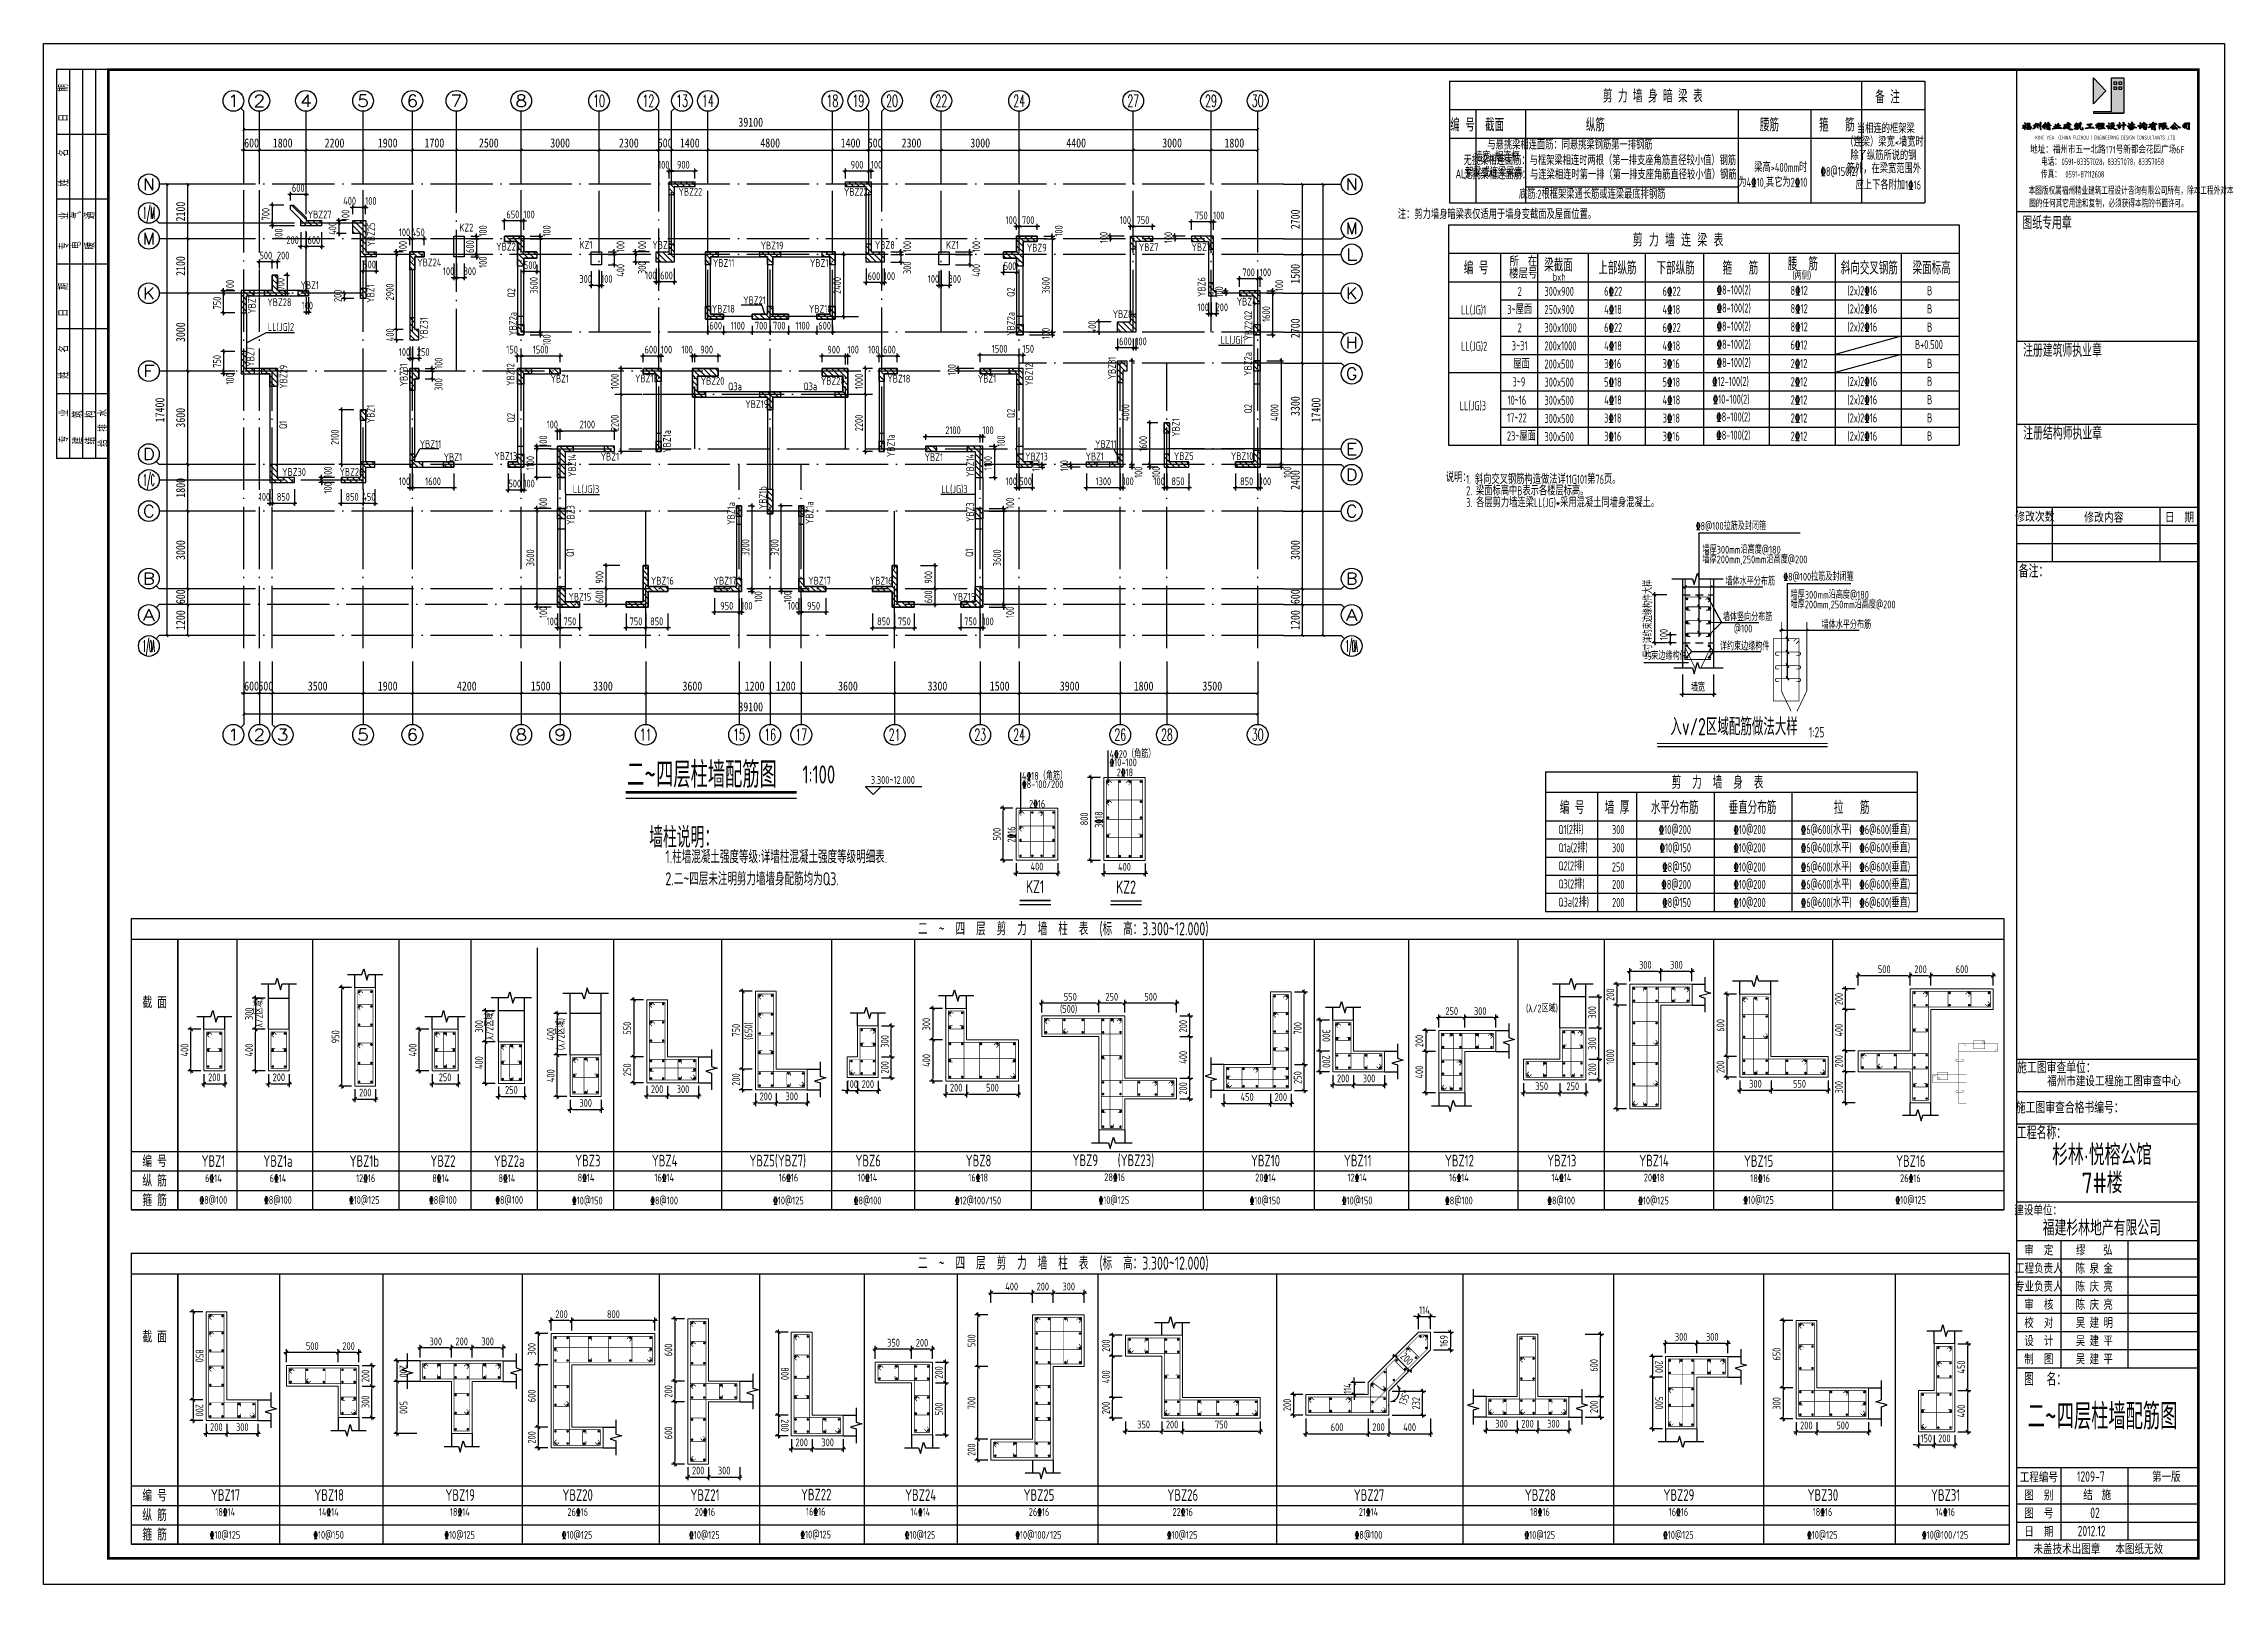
# Model space of a CAD drawing. Extents: x -144902 to 588294, y -160863 to 65494.
# Drawn here: x -20400 to 63700, y -75191 to -15791 of the extents above; entities that cross this region are included whole.
import ezdxf
from ezdxf.enums import TextEntityAlignment as Align

# ---------------------------------------------------------------- set-up
doc = ezdxf.new("R2010")
doc.units = 0
doc.header["$LTSCALE"] = 100
doc.linetypes.add('3', pattern=[5, 3, -2])
doc.linetypes.add('ACAD_ISO04W100', pattern=[30.5, 24, -3, 0.5, -3])
doc.layers.get('0').update_dxf_attribs({"linetype": 'CONTINUOUS'})
doc.layers.get('Defpoints').update_dxf_attribs({"linetype": 'CONTINUOUS'})
for name, color, linetype in [('1508', 2, 'CONTINUOUS'), ('AXIS', 3, 'CONTINUOUS'), ('AXIS_TEXT', 7, 'CONTINUOUS'), ('colu', 255, 'CONTINUOUS'), ('DIM', 3, 'CONTINUOUS'), ('DIM_ELEV', 3, 'CONTINUOUS'), ('DOTE', 253, 'ACAD_ISO04W100'), ('DQ', 7, 'CONTINUOUS'), ('hatch1', 253, 'CONTINUOUS'), ('mid', 7, 'CONTINUOUS'), ('Note', 7, 'CONTINUOUS'), ('PUB_TITLE', 4, 'CONTINUOUS'), ('TAB', 7, 'CONTINUOUS'), ('TABLE1', 7, 'CONTINUOUS'), ('Table2', 7, 'CONTINUOUS'), ('TEXT', 7, 'CONTINUOUS'), ('THICK', 6, 'CONTINUOUS'), ('THIN', 7, 'CONTINUOUS'), ('tk', 7, 'CONTINUOUS'), ('tk图框', 7, 'CONTINUOUS'), ('剪力墙开洞', 170, 'CONTINUOUS'), ('剪力墙身标注', 7, 'CONTINUOUS'), ('墙', 100, 'CONTINUOUS'), ('构件名称', 7, 'CONTINUOUS'), ('柱', 2, 'CONTINUOUS'), ('砼墙', 3, 'CONTINUOUS'), ('门', 174, 'CONTINUOUS')]:
    doc.layers.add(name, color=color, linetype=linetype)
for name, color, linetype, lineweight in [('PUB_TEXT', 141, 'CONTINUOUS', 5), ('REIN', 6, 'CONTINUOUS', 18), ('Z-柱大样外框', 7, 'ByLayer', 18), ('Z-详图标注', 3, 'CONTINUOUS', 18)]:
    doc.layers.add(name, color=color, linetype=linetype, lineweight=lineweight)
doc.styles.add('_HZTXT', font='complex.shx', dxfattribs={"width": 0.7, "bigfont": 'tssdchn.shx'})
doc.styles.add('COMPLEX', font='COMPLEX')
doc.styles.add('DIM_FONT', font='SIMHEI.TTF', dxfattribs={"width": 0.8})
doc.styles.add('DX', font='tssdeng.shx', dxfattribs={"width": 0.7, "bigfont": 'tssdchn.shx'})
doc.styles.add('HZTXT', font='tssdeng.shx', dxfattribs={"width": 0.7, "bigfont": 'tssdchn.shx'})
doc.styles.add('HZTXT2', font='tssdeng.shx', dxfattribs={"width": 0.7, "bigfont": 'tssdchn.shx'})
doc.styles.get("Standard").update_dxf_attribs({"font": 'tssdeng.shx', "width": 0.7, "bigfont": 'tssdchn.shx'})
doc.styles.add('TCCAD_Dimension', font='Tssdeng.shx', dxfattribs={"width": 0.7, "bigfont": 'tssdchn.shx'})
doc.styles.add('TK', font='tssdeng.shx', dxfattribs={"width": 0.7, "bigfont": 'tssdchn.shx'})
doc.styles.add('TSSD_Dimension', font='Tssdeng.shx', dxfattribs={"width": 0.7, "bigfont": 'tssdchn.shx'})
doc.dimstyles.new('_TCH_ARCH&&100', dxfattribs={"dimtxt": 350, "dimasz": 100, "dimexe": 250, "dimexo": 300, "dimgap": 100, "dimtad": 1, "dimdec": 0, "dimzin": 0, "dimdsep": 46, "dimtxsty": 'DIM_FONT', "dimblk": 'ARCHTICK', "dimcen": 0.09, "dimclrt": 7, "dimazin": 2, "dimtfac": 1, "dimtdec": 0, "dimtix": 1, "dimtmove": 2, "dimatfit": 3, "dimfxl": 1, "dimtolj": 1, "dimtzin": 0, "dimarcsym": 0})
doc.dimstyles.new('TCCAD_25_100', dxfattribs={"dimtxt": 300, "dimasz": 100, "dimexe": 125, "dimexo": 125, "dimgap": 100, "dimtad": 1, "dimdec": 0, "dimlfac": 0.25, "dimzin": 0, "dimdsep": 46, "dimtxsty": 'TCCAD_Dimension', "dimblk": '_TCDBK25_100', "dimcen": 0, "dimclrt": 7, "dimadec": 0, "dimazin": 0, "dimtfac": 1, "dimtdec": 0, "dimtix": 1, "dimtmove": 2, "dimatfit": 3, "dimfxl": 1, "dimtolj": 1, "dimtzin": 0, "dimarcsym": 0})
doc.dimstyles.new('TSAN_100_100', dxfattribs={"dimtxt": 300, "dimasz": 100, "dimexe": 100, "dimexo": 250, "dimgap": 100, "dimtad": 2, "dimzin": 0, "dimdsep": 46, "dimtxsty": 'TSSD_Dimension', "dimblk": 'CLOSEDBLANK', "dimcen": 0, "dimdle": 100, "dimclrt": 7, "dimadec": 0, "dimazin": 0, "dimtfac": 1, "dimtdec": 0, "dimtix": 1, "dimtmove": 2, "dimatfit": 3, "dimldrblk": 'CLOSEDBLANK', "dimfxl": 1, "dimtolj": 1, "dimtzin": 0, "dimarcsym": 0})
doc.dimstyles.new('TSSD_100_100', dxfattribs={"dimtxt": 300, "dimasz": 100, "dimexe": 100, "dimexo": 250, "dimgap": 100, "dimtad": 1, "dimdec": 0, "dimzin": 0, "dimdsep": 46, "dimtxsty": 'TSSD_Dimension', "dimblk": 'ARCHTICK', "dimcen": 0, "dimdle": 100, "dimclrt": 7, "dimadec": 0, "dimazin": 0, "dimtfac": 1, "dimtdec": 0, "dimtix": 1, "dimtmove": 2, "dimatfit": 3, "dimfxl": 1, "dimtolj": 1, "dimtzin": 0, "dimarcsym": 0})
doc.dimstyles.new('TSSD_25_100', dxfattribs={"dimtxt": 300, "dimasz": 100, "dimexe": 100, "dimexo": 250, "dimgap": 100, "dimtad": 1, "dimdec": 0, "dimlfac": 0.25, "dimzin": 0, "dimdsep": 46, "dimtxsty": 'TSSD_Dimension', "dimblk": 'ARCHTICK', "dimcen": 0, "dimdle": 100, "dimclrt": 7, "dimadec": 0, "dimazin": 0, "dimtfac": 1, "dimtdec": 0, "dimtix": 1, "dimtmove": 2, "dimatfit": 3, "dimfxl": 1, "dimtolj": 1, "dimtzin": 0, "dimarcsym": 0})
pattern_1 = [(135, (18956.95, -13940.44), (112.2532, 112.2532), [])]
pattern_2 = [(135, (18956.95, -48219.86), (112.2532, 112.2532), [])]
pattern_3 = [(135, (13740.21, 0), (112.2532, 112.2532), [])]

msp = doc.modelspace()

# ---------------------------------------------------------------- texts
at = {"layer": 'Note', "color": 7, "width": 0.7}
for s, p in [('剪 力 墙 身 暗 梁 表', (41657.963, -17786.743)), ('备 注', (50708.602, -17821.26)), ('编 号', (34321.982, -18897.116)), ('截面', (35554.623, -18897.116)), ('纵筋', (39442.489, -18897.116)), ('腰筋', (46156.739, -18897.116)), ('箍   筋', (48755.165, -18897.116)), ('剪  力  墙  身  表', (44152.368, -44245.778)), ('编 号', (38544.661, -45214.184)), ('墙 厚', (40279.62, -45214.184)), ('水平分布筋', (42501.75, -45214.184)), ('垂直分布筋', (45501.75, -45214.184)), ('拉   筋', (49327.186, -45214.184)), ('二  ~  四  层  剪  力  墙  柱  表  (标  高：3.300~12.000)', (18924.422, -49913.276)), ('二  ~  四  层  剪  力  墙  柱  表  (标  高：3.300~12.000)', (18924.422, -62805.103, 0))]:
    msp.add_text(s, height=500, dxfattribs=at).set_placement(p, align=Align.MIDDLE)
at = {"layer": 'Note', "color": 7}
for s, height, width, p in [('剪 力 墙 连 梁 表', 500, 0.8, (40885.228, -23613.491)), ('编 号', 500, 0.7, (34367.641, -24687.379)), ('所  在', 400, 0.7, (36133.168, -24382.554)), ('梁截面', 500, 0.7, (37469.035, -24576.235)), ('上部纵筋', 500, 0.7, (39558.8, -24689.347)), ('下部纵筋', 500, 0.7, (41803.599, -24689.347)), ('箍   筋', 500, 0.7, (44350.565, -24689.347)), ('腰  筋', 500, 0.7, (46866.202, -24529.195)), ('斜向交叉钢筋', 500, 0.7, (48904.621, -24689.347)), ('梁面标高', 500, 0.7, (51676.047, -24689.347)), ('楼层号', 400, 0.7, (36113.787, -24843.071)), ('bxh', 300, 0.7, (37795.959, -24932.658)), ('(两侧)', 300, 0.7, (47044.831, -24880.259))]:
    msp.add_text(s, height=height, dxfattribs=dict(at, width=width)).set_placement(p)
at = {"layer": 'PUB_TEXT', "width": 0.705882}
msp.add_text('3.300~12.000', height=297.5, dxfattribs=at).set_placement((11501.458, -44329.044))
at = {"layer": 'PUB_TITLE', "linetype": 'ByBlock', "width": 0.7}
msp.add_text('02', height=400, dxfattribs=at).set_placement((58528.081, -72633.57))
at = {"layer": 'TAB', "color": 7, "width": 0.7}
for p in [(-11865.158, -53811.259), (-2960.993, -54294.581), (-217.193, -54592.876, 0)]:
    msp.add_text('(λ/2区域)', height=300, rotation=90, dxfattribs=at).set_placement(p, align=Align.BOTTOM_LEFT)
for s, p in [('(λ/2区域)', (36767.105, -53225.512, 0)), ('6%%13214', (-14172.119, -59772.203)), ('6%%13214', (-11682.187, -59772.203)), ('12%%13216', (-8350.423, -59772.203, 0)), ('8%%13214', (-5412.474, -59772.203, 0)), ('8%%13214', (-2855.766, -59772.203, 0)), ('8%%13214', (193.939, -59747.928, 0)), ('16%%13214', (3156.224, -59747.928, 0)), ('16%%13216', (7950.715, -59747.928, 0)), ('10%%13214', (11003.644, -59747.928, 0)), ('16%%13218', (15260.692, -59747.928, 0)), ('28%%13216', (20502.602, -59733.609, 0)), ('20%%13214', (26326.679, -59747.928, 0)), ('12%%13214', (29882.925, -59747.928, 0)), ('16%%13214', (33805.863, -59747.928, 0)), ('14%%13214', (37752.036, -59747.928, 0)), ('20%%13218', (41310.897, -59747.928, 0)), ('18%%13216', (45417.257, -59772.203, 0)), ('26%%13216', (51194.043, -59772.203, 0)), ('18%%13214', (-13778.633, -72639.756, 0)), ('14%%13214', (-9783.336, -72639.756, 0)), ('18%%13214', (-4730.029, -72639.756, 0)), ('26%%13216', (-199.764, -72639.756, 0)), ('20%%13216', (4710.167, -72639.756, 0)), ('16%%13216', (9001.132, -72625.437, 0)), ('14%%13214', (13027.885, -72639.756, 0)), ('26%%13216', (17590.901, -72639.756, 0)), ('22%%13216', (23136.135, -72639.756, 0)), ('21%%13214', (30318.967, -72639.756, 0)), ('18%%13216', (36925.614, -72639.756, 0)), ('16%%13216', (42270.873, -72639.756, 0)), ('18%%13216', (47822.334, -72639.756, 0)), ('14%%13216', (52555.42, -72639.756, 0))]:
    msp.add_text(s, height=300, dxfattribs=at).set_placement(p, align=Align.BOTTOM_LEFT)
at = {"layer": 'TAB', "width": 0.7}
for s, p in [('YBZ1', (-13853.081, -58869.319)), ('YBZ1a', (-11363.149, -58869.319)), ('YBZ1b', (-8031.385, -58869.319, 0)), ('YBZ2', (-5000.551, -58869.319, 0)), ('YBZ2a', (-2443.843, -58869.319, 0)), ('YBZ3', (587.128, -58854.093, 0)), ('YBZ4', (3549.413, -58854.093, 0)), ('YBZ5(YBZ7)', (7909.018, -58854.093, 0)), ('YBZ6', (11396.834, -58854.093, 0)), ('YBZ8', (15653.881, -58854.093, 0)), ('YBZ9', (19772.43, -58839.774, 0)), ('(YBZ23)', (21724.124, -58839.774, 0)), ('YBZ10', (26719.868, -58854.093, 0)), ('YBZ11', (30276.114, -58854.093, 0)), ('YBZ12', (34199.052, -58854.093, 0)), ('YBZ13', (38145.225, -58854.093, 0)), ('YBZ14', (41704.087, -58854.093, 0)), ('YBZ15', (45736.296, -58869.319, 0)), ('YBZ16', (51605.966, -58869.319, 0)), ('YBZ17', (-13385.444, -71745.92, 0)), ('YBZ18', (-9390.147, -71745.92, 0)), ('YBZ19', (-4336.84, -71745.92, 0)), ('YBZ20', (193.425, -71745.92, 0)), ('YBZ21', (5103.356, -71745.92, 0)), ('YBZ22', (9394.321, -71731.601, 0)), ('YBZ24', (13421.075, -71745.92, 0)), ('YBZ25', (17984.091, -71745.92, 0)), ('YBZ26', (23529.324, -71745.92, 0)), ('YBZ27', (30712.156, -71745.92, 0)), ('YBZ28', (37318.803, -71745.92, 0)), ('YBZ29', (42664.062, -71745.92, 0)), ('YBZ30', (48215.523, -71745.92, 0)), ('YBZ31', (52948.609, -71745.92, 0))]:
    msp.add_text(s, height=450, dxfattribs=at).set_placement(p, align=Align.MIDDLE_CENTER)
at = {"layer": 'TAB', "color": 7, "width": 0.7}
for s, p in [('%%1328@100', (-13853.081, -60372.203)), ('%%1328@100', (-11363.149, -60372.203)), ('%%13210@125', (-8031.385, -60372.203, 0)), ('%%1328@100', (-5000.551, -60372.203, 0)), ('%%1328@100', (-2443.843, -60372.203, 0)), ('%%13210@150', (568.072, -60392.963, 0)), ('%%1328@100', (3530.356, -60392.963, 0)), ('%%13210@125', (8324.847, -60392.963, 0)), ('%%1328@100', (11377.777, -60392.963, 0)), ('%%13212@100/150', (15634.825, -60392.963, 0)), ('%%13210@125', (20876.734, -60378.644, 0)), ('%%13210@150', (26700.811, -60392.963, 0)), ('%%13210@150', (30257.058, -60392.963, 0)), ('%%1328@100', (34179.995, -60392.963, 0)), ('%%1328@100', (38126.168, -60392.963, 0)), ('%%13210@125', (41685.03, -60392.963, 0)), ('%%13210@125', (45736.296, -60372.203, 0)), ('%%13210@125', (51605.966, -60372.203, 0)), ('%%13210@125', (-13404.501, -73284.79, 0)), ('%%13210@150', (-9409.204, -73284.79, 0)), ('%%13210@125', (-4355.896, -73284.79, 0)), ('%%13210@125', (174.368, -73284.79, 0)), ('%%13210@125', (5084.299, -73284.79, 0)), ('%%13210@125', (9375.265, -73270.471, 0)), ('%%13210@125', (13402.018, -73284.79, 0)), ('%%13210@100/125', (17965.034, -73284.79, 0)), ('%%13210@125', (23510.267, -73284.79, 0)), ('%%1328@100', (30693.099, -73284.79, 0)), ('%%13210@125', (37299.746, -73284.79, 0)), ('%%13210@125', (42645.005, -73284.79, 0)), ('%%13210@125', (48196.467, -73284.79, 0)), ('%%13210@100/125', (52929.552, -73284.79, 0))]:
    msp.add_text(s, height=300, dxfattribs=at).set_placement(p, align=Align.MIDDLE_CENTER)
at = {"layer": 'Table2', "color": 7, "width": 0.7}
for s, p in [('墙宽x相连框', (36522.798, -20151.656)), ('架梁或连梁梁高', (36650.423, -20754.312)), ('300', (40566.875, -46092.191)), ('300', (40566.875, -46792.191)), ('250', (40566.875, -47534.313)), ('200', (40566.875, -48204.37)), ('200', (40566.875, -48904.37))]:
    msp.add_text(s, height=350, dxfattribs=at).set_placement(p, align=Align.MIDDLE_RIGHT)
at = {"layer": 'Table2', "color": 100, "width": 0.7}
for s, p in [('2', (36444.458, -25518.629)), ('300x900', (37479.704, -25517.464)), ('3~屋面', (36045.082, -26212.508)), ('250x900', (37479.704, -26217.464)), ('2', (36444.458, -26918.629)), ('300x1000', (37479.704, -26917.464)), ('3~31', (36217.822, -27612.508)), ('200x1000', (37479.704, -27617.464)), ('屋面', (36279.032, -28313.11)), ('200x500', (37479.704, -28317.464)), ('10~16', (36054.623, -29711.137)), ('3~9', (36244.796, -29005.024)), ('300x500', (37479.704, -29017.464)), ('300x500', (37479.704, -29717.464)), ('17~22', (36037.453, -30391.379)), ('300x500', (37479.704, -30417.464)), ('23~屋面', (36030.243, -31091.379)), ('300x500', (37479.704, -31117.464))]:
    msp.add_text(s, height=350, dxfattribs=at).set_placement(p)
at = {"layer": 'TEXT', "color": 7, "width": 0.7}
for s, p in [('当相连的框架梁', (51759.658, -19067.668)), ('与悬挑梁相连面筋：同悬挑梁钢筋第一排钢筋', (41646.311, -19693.294)), ('无挑梁相连面筋：与框架梁相连时两根（第一排支座角筋直径较小值）钢筋', (44870.603, -20296.38)), ('除了纵筋所说的钢', (51824.853, -20104.177)), ('（连梁）梁宽<墙宽时', (52104.889, -19581.893)), ('无挑梁相连面筋：与连梁相连时第一排（第一排支座角筋直径较小值）钢筋', (44887.962, -20845.731)), ('为4%%13210,其它为2%%13210', (47620.361, -21135.27)), ('梁高>400mm时', (47620.361, -20562.856)), ('%%1328@150(2)', (49572.331, -20717.664)), ('筋外，在梁宽范围外', (52000.971, -20607.896)), ('底筋:2根框架梁通长筋或连梁最底排钢筋', (42143.08, -21597.702)), ('应上下各附加1%%13216', (52001.867, -21242.353)), ('注：剪力墙身暗梁表仅适用于墙身变截面及屋面位置。', (39470.519, -22374.32)), ('%%13210@200', (43130.875, -46092.191)), ('%%13210@200', (46010.603, -46092.191)), ('%%1326@600(水平)  %%1326@600(垂直)', (51579.659, -46092.191)), ('%%13210@150', (43130.875, -46792.191)), ('%%13210@200', (46010.603, -46792.191)), ('%%1326@600(水平)  %%1326@600(垂直)', (51579.659, -46792.191)), ('%%1328@150', (43130.875, -47534.313)), ('%%13210@200', (46010.603, -47534.313)), ('%%1326@600(水平)  %%1326@600(垂直)', (51579.659, -47534.313)), ('%%1328@200', (43130.875, -48204.37)), ('%%1328@150', (43130.875, -48904.37)), ('%%13210@200', (46010.603, -48204.37)), ('%%13210@200', (46010.603, -48904.37)), ('%%1326@600(水平)  %%1326@600(垂直)', (51579.659, -48204.37)), ('%%1326@600(水平)  %%1326@600(垂直)', (51579.659, -48904.37))]:
    msp.add_text(s, height=350, dxfattribs=at).set_placement(p, align=Align.MIDDLE_RIGHT)
at = {"layer": 'TEXT', "color": 200, "width": 0.7}
for s, p in [('YBZ22', (4084.6, -21653.289)), ('YBZ22', (10464.199, -21653.289)), ('YBZ27', (-10214.775, -22528.662)), ('KZ2', (-4366.907, -23034.174)), ('YBZ23', (-2945.693, -23768.088)), ('KZ1', (269.139, -23700.036)), ('YBZ8', (3077.017, -23704.719)), ('YBZ19', (7250.965, -23726.367)), ('YBZ8', (11656.597, -23704.719)), ('KZ1', (14405.082, -23700.036)), ('YBZ9', (17518.581, -23808.247)), ('YBZ7', (21836.292, -23788.19)), ('YBZ7', (23868.214, -23788.19)), ('YBZ24', (-5990.29, -24375.985)), ('YBZ11', (5411.48, -24398.139)), ('YBZ11', (9154.934, -24398.139)), ('YBZ1', (-10491.801, -25252.423)), ('YBZ28', (-11769.743, -25911.998)), ('YBZ18', (5371.095, -26161.38)), ('YBZ21', (6577.471, -25835.377)), ('YBZ18', (9114.55, -26161.38)), ('YBZ8', (20826.353, -26367.887)), ('YBZ4', (25610.137, -25888.19)), ('YBZ1', (-851.353, -28857.628)), ('YBZ18', (2408.521, -28848.547)), ('YBZ18', (12138.08, -28857.628)), ('YBZ1', (15627.817, -28857.628)), ('YBZ20', (4940.217, -28945.056)), ('YBZ20', (9575.433, -28945.056)), ('YBZ19', (6661.552, -29839.469)), ('YBZ11', (-5895.933, -31379.162)), ('YBZ11', (20150.251, -31379.162)), ('YBZ1', (-4973.732, -31882.636)), ('YBZ13', (-3014.78, -31840.801)), ('YBZ1', (1081.945, -31864.271)), ('YBZ1', (13574.813, -31885.733)), ('YBZ13', (17449.944, -31855.076)), ('YBZ1', (19781.678, -31855.076)), ('YBZ5', (23187.963, -31841.55)), ('YBZ10', (25387.328, -31841.55)), ('YBZ30', (-11200.974, -32455.149)), ('YBZ26', (-8990.385, -32453.046)), ('YBZ15', (-160.14, -37264.256)), ('YBZ16', (3021.338, -36645.496)), ('YBZ17', (5440.624, -36645.496)), ('YBZ17', (9088.472, -36645.496)), ('YBZ16', (11462.091, -36645.496)), ('YBZ15', (14651.786, -37264.256))]:
    msp.add_text(s, height=300, dxfattribs=at).set_placement(p)
for s, p in [('YBZ25', (-7618.489, -23612.762)), ('YBZ1', (-7640.688, -25783.862)), ('YBZ6', (24407.915, -25553.02)), ('YBZ7', (-12217.262, -26202.622)), ('YBZ31', (-5584.235, -27212.228)), ('YBZ2a', (-2155.002, -27055.063)), ('YBZ2a', (17048.108, -27055.063)), ('YBZ2', (26214.708, -27230.984)), ('YBZ7', (-12267.781, -28244.438)), ('YBZ29', (-11001.204, -29099.099)), ('YBZ31', (-6362.554, -29002.308)), ('YBZ12', (-2242.622, -28983.268)), ('YBZ12', (17756.106, -28983.268)), ('YBZ31', (20950.116, -28735.629)), ('YBZ1', (-7635.681, -30423.627)), ('YBZ1a', (3790.843, -31560.861)), ('YBZ1a', (12423.499, -31727.012)), ('YBZ1', (23415.24, -30948.124)), ('YBZ14', (133.283, -32495.535)), ('YBZ14', (15478.902, -32495.535)), ('YBZ1a', (6263.256, -34340.135)), ('YBZ1b', (7485.666, -33735.905)), ('YBZ1a', (9286.864, -34313.221)), ('YBZ3', (15478.902, -34233.807)), ('YBZ3', (74.742, -34343.586))]:
    msp.add_text(s, height=300, rotation=90, dxfattribs=at).set_placement(p)
at = {"layer": 'TEXT', "color": 100, "width": 0.7}
for s, p in [('6%%13222', (39782.841, -25511.985)), ('6%%13222', (42034.529, -25511.985)), ('%%1328-100(2)', (44119.786, -25457.685)), ('8%%13212', (46970.337, -25482.364)), ('(2x)2%%13216', (49161.384, -25488.875)), ('B', (52236.223, -25492.384)), ('4%%13218', (39782.841, -26211.985)), ('4%%13218', (42034.529, -26211.985)), ('%%1328-100(2)', (44119.786, -26157.685)), ('8%%13212', (46970.337, -26182.364)), ('(2x)2%%13216', (49161.384, -26188.875)), ('B', (52236.223, -26192.384)), ('6%%13222', (39782.841, -26911.985)), ('6%%13222', (42034.529, -26911.985)), ('%%1328-100(2)', (44119.786, -26857.685)), ('8%%13212', (46970.337, -26882.364)), ('(2x)2%%13216', (49161.384, -26888.875)), ('B', (52236.223, -26892.384)), ('4%%13218', (39782.841, -27611.985)), ('4%%13218', (42034.529, -27611.985)), ('%%1328-100(2)', (44119.786, -27557.685)), ('6%%13212', (46970.337, -27582.364)), ('B+0.500', (51768.294, -27569.11)), ('3%%13216', (39782.841, -28301.872)), ('3%%13216', (42035.957, -28301.872)), ('%%1328-100(2)', (44119.786, -28257.685)), ('2%%13212', (46972.992, -28298.451)), ('B', (52236.223, -28292.384)), ('4%%13218', (39782.841, -29701.872)), ('5%%13218', (39782.841, -29011.985)), ('4%%13218', (42035.957, -29701.872)), ('5%%13218', (42034.529, -29011.985)), ('%%13212-100(2)', (43942.646, -28989.464)), ('%%13210-100(2)', (43970.168, -29676.143)), ('2%%13212', (46972.992, -28998.451)), ('2%%13212', (46972.992, -29698.451)), ('(2x)2%%13216', (49161.384, -28988.875)), ('(2x)2%%13216', (49161.384, -29697.202)), ('B', (52236.223, -28979.736)), ('B', (52236.223, -29692.384)), ('3%%13218', (39782.841, -30401.872)), ('3%%13218', (42035.957, -30401.872)), ('%%1328-100(2)', (44104.617, -30357.685)), ('2%%13212', (46972.992, -30398.451)), ('(2x)2%%13216', (49161.384, -30397.202)), ('B', (52236.223, -30392.384)), ('3%%13216', (39782.841, -31101.872)), ('3%%13216', (42035.957, -31101.872)), ('%%1328-100(2)', (44104.617, -31057.685)), ('2%%13212', (46972.992, -31098.451)), ('(2x)2%%13216', (49161.384, -31097.202)), ('B', (52236.223, -31092.384))]:
    msp.add_text(s, height=350, dxfattribs=at).set_placement(p)
at = {"layer": 'TEXT', "width": 0.7}
msp.add_text('YBZ2a', height=300, rotation=90, dxfattribs=at).set_placement((26192.756, -28598.843))
at = {"layer": 'TEXT', "color": 7, "width": 0.7}
for s, p in [('说明：', (33676.841, -32691.602)), ('1. 斜向交叉钢筋构造做法详11G101第76页。', (34460.874, -32763.105)), ('2. 梁面标高中B表示各楼层标高。', (34460.874, -33205.677)), ('3. 各层剪力墙连梁LL(JG)*采用混凝土同墙身混凝土。', (34460.874, -33660.123))]:
    msp.add_text(s, height=350, dxfattribs=at).set_placement(p)
at = {"layer": 'TEXT', "width": 0.7}
for s, height, p in [('二~四层柱墙配筋图', 1000, (2099.722, -44476.233, -1140.819)), ('1:100', 700, (8867.302, -44316.724)), ('墙柱说明：', 800, (2954.41, -46791.91)), ('2.二~四层未注明剪力墙墙身配筋均为Q3.', 500, (3578.634, -48239.23))]:
    msp.add_text(s, height=height, dxfattribs=at).set_placement(p)
for s, height, p in [('1.柱墙混凝土强度等级:详墙柱混凝土强度等级明细表.', 500, (3577.525, -47539.735)), ('二~四层柱墙配筋图', 1000, (56112.374, -69516.71))]:
    msp.add_text(s, height=height, dxfattribs=at).set_placement(p, align=Align.BOTTOM_LEFT)
at = {"layer": 'TEXT', "color": 7, "width": 0.7}
for s, p in [('截 面', (-16117.55, -52754.386)), ('编 号', (-16117.55, -58877.972, 0)), ('纵 筋', (-16117.55, -59627.972, 0)), ('箍 筋', (-16117.55, -60377.972, 0)), ('截 面', (-16117.55, -65646.214)), ('纵 筋', (-16117.55, -72519.8, 0)), ('编 号', (-16117.55, -71769.8, 0)), ('箍 筋', (-16117.55, -73269.8, 0))]:
    msp.add_text(s, height=450, dxfattribs=at).set_placement(p, align=Align.MIDDLE_CENTER)
at = {"layer": 'Z-详图标注', "color": 7, "style": 'TCCAD_Dimension', "width": 0.7}
msp.add_text('(500)', height=300, dxfattribs=at).set_placement((18796.279, -53157.311, 0))
msp.add_text('(650)', height=300, rotation=90, dxfattribs=at).set_placement((6932.404, -54194.944, 0))
at = {"layer": '剪力墙开洞', "width": 0.7}
for s, p in [('LL(JG)2', (-11751.11, -26866.236, 0)), ('LL(JG)1', (24991.295, -27362.305, 0)), ('LL(JG)3', (11.145, -33116.333)), ('LL(JG)3', (14219.453, -33116.333))]:
    msp.add_text(s, height=300, dxfattribs=at).set_placement(p)
at = {"layer": '剪力墙身标注', "color": 3, "width": 0.7}
for s, p in [('Q2', (-2214.271, -25579.136)), ('Q2', (17053.006, -25552.666)), ('Q2', (26203.006, -26452.806)), ('Q2', (-2223.841, -30393.336)), ('Q2', (17053.006, -30228.721)), ('Q2', (26203.006, -30049.68)), ('Q1', (-11015.597, -30650.05)), ('Q1', (52.466, -35578.1)), ('Q1', (15453.006, -35578.1))]:
    msp.add_text(s, height=300, rotation=90, dxfattribs=at).set_placement(p)
for p in [(5998.008, -29153.533), (8896.844, -29153.533)]:
    msp.add_text('Q3a', height=300, dxfattribs=at).set_placement(p)
at = {"layer": '构件名称', "color": 7, "width": 0.7}
for s, p in [('AL1', (34054.986, -20982.625)), ('Q1(2排)', (38010.001, -46263.236)), ('Q1a(2排)', (38010.001, -46963.236)), ('Q2(2排)', (38010.001, -47663.236)), ('Q3(2排)', (38010.001, -48363.236)), ('Q3a(2排)', (38010.001, -49063.236))]:
    msp.add_text(s, height=350, dxfattribs=at).set_placement(p)
at = {"layer": '构件名称', "color": 100, "width": 0.7}
for s, p in [('LL(JG)1', (34261.56, -26232.263)), ('LL(JG)2', (34261.56, -27632.263)), ('LL(JG)3', (34211.02, -29927.713))]:
    msp.add_text(s, height=350, dxfattribs=at).set_placement(p)
at = {"layer": '柱', "width": 0.7}
for s, p in [('4%%13220（角筋）', (20707.644, -43030.166)), ('%%13210-100 ', (20707.644, -43351.049)), ('4%%13218（角筋）', (17329.91, -43873.445)), ('%%1328-100/200', (17329.91, -44194.328))]:
    msp.add_text(s, height=300, dxfattribs=at).set_placement(p, align=Align.TOP_LEFT)
for s, p in [('2%%13218', (20984.058, -44036.576)), ('2%%13216', (17603.715, -45246.492))]:
    msp.add_text(s, height=300, dxfattribs=at).set_placement(p)
for s, p in [('2%%13216', (17071.482, -46592.857)), ('3%%13218', (20440.407, -46022.671))]:
    msp.add_text(s, height=300, rotation=90, dxfattribs=at).set_placement(p)
for s, p in [('KZ1', (17837.963, -48691.662)), ('KZ2', (21344.487, -48708.374))]:
    msp.add_text(s, height=500, dxfattribs=at).set_placement(p, align=Align.BOTTOM_CENTER)

# ---------------------------------------------------------------- blocks, each defined once
blk = doc.blocks.new('A$C00BC0004')
at = {"layer": 'tk图框'}
h = blk.add_hatch(color=2, dxfattribs=at)
h.paths.add_polyline_path([(-3355, -1611), (-4050, -1611), (-4051, -1676), (-3355, -1676), (-2875, -1676), (-2875, -314), (-3355, -314)])
h.paths.add_polyline_path([(-3263, -769), (-3263, -669), (-3163, -669), (-3163, -769)], flags=16)
h.paths.add_polyline_path([(-3068, -769), (-3068, -669), (-2968, -669), (-2968, -769)], flags=16)
h.paths.add_polyline_path([(-3263, -573), (-3263, -473), (-3163, -473), (-3163, -573)], flags=16)
h.paths.add_polyline_path([(-3068, -573), (-3068, -473), (-2968, -473), (-2968, -573)], flags=16)
h.paths.add_polyline_path([(-3576, -817), (-4051, -319), (-4050, -1315)])
at = {"layer": 'DQ', "color": 2}
for p, q in [((-6796, -2267), (-6774, -2245)), ((-6794, -2269), (-6657, -2133)), ((-6791, -2271), (-6652, -2133)), ((-6787, -2272), (-6648, -2133)), ((-6783, -2160), (-6773, -2150)), ((-6783, -2156), (-6778, -2151)), ((-6782, -2272), (-6645, -2135)), ((-6782, -2164), (-6769, -2150)), ((-6781, -2167), (-6764, -2150)), ((-6780, -2171), (-6759, -2150)), ((-6779, -2174), (-6754, -2149)), ((-6778, -2178), (-6749, -2149)), ((-6777, -2181), (-6744, -2148)), ((-6775, -2184), (-6739, -2148)), ((-6774, -2187), (-6734, -2147)), ((-6774, -2267), (-6677, -2171)), ((-6772, -2189), (-6729, -2146)), ((-6768, -2190), (-6723, -2145)), ((-6761, -2187), (-6718, -2145)), ((-6760, -2258), (-6676, -2174)), ((-6753, -2184), (-6713, -2144)), ((-6747, -2182), (-6707, -2142)), ((-6745, -2248), (-6673, -2176)), ((-6743, -2214), (-6662, -2133)), ((-6742, -2181), (-6701, -2141)), ((-6736, -2181), (-6695, -2140)), ((-6732, -2181), (-6689, -2138)), ((-6729, -2196), (-6667, -2134)), ((-6727, -2181), (-6683, -2136)), ((-6727, -2235), (-6670, -2177)), ((-6724, -2182), (-6677, -2135)), ((-6723, -2185), (-6672, -2134)), ((-6714, -2226), (-6667, -2179)), ((-6713, -2229), (-6665, -2181)), ((-6713, -2305), (-6686, -2279)), ((-6712, -2232), (-6662, -2183)), ((-6712, -2309), (-6686, -2283)), ((-6711, -2236), (-6683, -2209)), ((-6711, -2240), (-6684, -2213)), ((-6711, -2276), (-6686, -2252)), ((-6711, -2281), (-6687, -2257)), ((-6711, -2286), (-6687, -2261)), ((-6711, -2290), (-6687, -2266)), ((-6711, -2295), (-6687, -2271)), ((-6711, -2300), (-6687, -2275)), ((-6710, -2244), (-6684, -2218)), ((-6710, -2249), (-6684, -2223)), ((-6710, -2253), (-6685, -2228)), ((-6710, -2257), (-6685, -2233)), ((-6710, -2262), (-6685, -2237)), ((-6710, -2267), (-6686, -2242)), ((-6710, -2271), (-6686, -2247)), ((-6710, -2312), (-6685, -2287)), ((-6707, -2313), (-6685, -2291)), ((-6702, -2065), (-6681, -2044)), ((-6702, -2070), (-6678, -2046)), ((-6702, -2074), (-6677, -2049)), ((-6702, -2313), (-6685, -2295)), ((-6701, -2060), (-6684, -2043)), ((-6701, -2078), (-6675, -2053)), ((-6700, -2082), (-6674, -2055)), ((-6699, -2085), (-6672, -2058)), ((-6698, -2052), (-6690, -2045)), ((-6698, -2088), (-6670, -2060)), ((-6696, -2311), (-6685, -2300)), ((-6695, -2090), (-6668, -2063)), ((-6692, -2092), (-6665, -2065)), ((-6689, -2093), (-6663, -2067)), ((-6685, -2093), (-6661, -2069)), ((-6681, -2094), (-6658, -2071)), ((-6679, -2204), (-6659, -2185)), ((-6678, -2095), (-6656, -2074)), ((-6674, -2096), (-6654, -2076)), ((-6674, -2204), (-6657, -2187)), ((-6670, -2096), (-6653, -2079)), ((-6670, -2204), (-6655, -2190)), ((-6666, -2097), (-6652, -2083)), ((-6665, -2204), (-6655, -2194)), ((-6664, -2158), (-6644, -2138)), ((-6661, -2097), (-6651, -2087)), ((-6657, -2155), (-6644, -2142)), ((-6650, -2153), (-6644, -2147)), ((-6647, -2226), (-6634, -2213)), ((-6647, -2230), (-6629, -2213)), ((-6646, -2234), (-6624, -2212)), ((-6646, -2221), (-6640, -2215)), ((-6645, -2238), (-6618, -2211)), ((-6644, -2241), (-6612, -2209)), ((-6643, -2245), (-6607, -2208)), ((-6642, -2248), (-6601, -2207)), ((-6641, -2251), (-6595, -2205)), ((-6639, -2254), (-6588, -2204)), ((-6638, -2257), (-6616, -2236)), ((-6636, -2260), (-6616, -2240)), ((-6635, -2263), (-6616, -2244)), ((-6633, -2266), (-6615, -2248)), ((-6632, -2269), (-6614, -2252)), ((-6630, -2272), (-6613, -2255)), ((-6628, -2275), (-6612, -2258)), ((-6626, -2277), (-6611, -2262)), ((-6625, -2280), (-6609, -2265)), ((-6623, -2283), (-6608, -2268)), ((-6621, -2285), (-6607, -2271)), ((-6619, -2144), (-6601, -2126)), ((-6619, -2140), (-6606, -2127)), ((-6619, -2288), (-6605, -2274)), ((-6618, -2147), (-6595, -2125)), ((-6617, -2290), (-6604, -2277)), ((-6616, -2151), (-6590, -2124)), ((-6615, -2077), (-6610, -2072)), ((-6615, -2082), (-6605, -2072)), ((-6615, -2086), (-6601, -2072)), ((-6615, -2154), (-6584, -2123)), ((-6615, -2293), (-6602, -2280)), ((-6614, -2090), (-6597, -2072)), ((-6614, -2157), (-6578, -2121)), ((-6613, -2094), (-6592, -2072)), ((-6613, -2295), (-6599, -2282)), ((-6612, -2097), (-6588, -2072)), ((-6612, -2160), (-6572, -2120)), ((-6611, -2100), (-6583, -2072)), ((-6611, -2163), (-6567, -2119)), ((-6610, -2103), (-6578, -2072)), ((-6610, -2297), (-6595, -2282)), ((-6609, -2166), (-6561, -2118)), ((-6608, -2106), (-6574, -2072)), ((-6608, -2299), (-6590, -2281)), ((-6607, -2168), (-6556, -2117)), ((-6606, -2109), (-6569, -2072)), ((-6606, -2302), (-6585, -2281)), ((-6605, -2171), (-6582, -2148)), ((-6605, -2225), (-6582, -2202)), ((-6604, -2174), (-6583, -2153)), ((-6603, -2110), (-6564, -2071)), ((-6603, -2304), (-6579, -2279)), ((-6602, -2176), (-6582, -2156)), ((-6601, -2305), (-6522, -2226)), ((-6601, -2248), (-6591, -2237)), ((-6600, -2179), (-6579, -2158)), ((-6600, -2242), (-6599, -2241)), ((-6599, -2250), (-6585, -2236)), ((-6598, -2222), (-6576, -2200)), ((-6597, -2181), (-6575, -2159)), ((-6597, -2306), (-6517, -2227)), ((-6597, -2253), (-6581, -2236)), ((-6596, -2108), (-6559, -2071)), ((-6595, -2183), (-6571, -2159)), ((-6595, -2255), (-6576, -2236)), ((-6593, -2186), (-6566, -2159)), ((-6593, -2257), (-6528, -2192)), ((-6591, -2107), (-6554, -2070)), ((-6591, -2220), (-6570, -2199)), ((-6590, -2187), (-6561, -2158)), ((-6590, -2259), (-6523, -2192)), ((-6590, -2304), (-6513, -2227)), ((-6588, -2261), (-6518, -2191)), ((-6587, -2189), (-6556, -2157)), ((-6586, -2107), (-6549, -2070)), ((-6585, -2263), (-6513, -2191)), ((-6585, -2218), (-6565, -2198)), ((-6583, -2189), (-6550, -2156)), ((-6583, -2301), (-6509, -2228)), ((-6582, -2264), (-6509, -2191)), ((-6581, -2106), (-6544, -2069)), ((-6580, -2217), (-6559, -2196)), ((-6578, -2189), (-6544, -2154)), ((-6577, -2106), (-6539, -2069)), ((-6577, -2143), (-6551, -2116)), ((-6577, -2264), (-6530, -2217)), ((-6577, -2300), (-6506, -2229)), ((-6575, -2217), (-6553, -2195)), ((-6574, -2274), (-6526, -2226)), ((-6573, -2265), (-6531, -2222)), ((-6573, -2269), (-6529, -2225)), ((-6572, -2106), (-6534, -2068)), ((-6572, -2187), (-6535, -2150)), ((-6572, -2219), (-6548, -2194)), ((-6571, -2141), (-6546, -2116)), ((-6571, -2222), (-6543, -2194)), ((-6571, -2299), (-6534, -2261)), ((-6570, -2230), (-6532, -2192)), ((-6570, -2226), (-6537, -2193)), ((-6567, -2106), (-6529, -2068)), ((-6566, -2185), (-6500, -2120)), ((-6566, -2298), (-6534, -2266)), ((-6564, -2138), (-6541, -2115)), ((-6563, -2106), (-6524, -2067)), ((-6560, -2184), (-6497, -2121)), ((-6560, -2297), (-6533, -2270)), ((-6558, -2106), (-6519, -2066)), ((-6556, -2135), (-6536, -2115)), ((-6555, -2296), (-6531, -2272)), ((-6554, -2106), (-6514, -2066)), ((-6554, -2183), (-6494, -2123)), ((-6550, -2295), (-6528, -2273)), ((-6549, -2182), (-6492, -2125)), ((-6548, -2105), (-6509, -2065)), ((-6548, -2132), (-6531, -2115)), ((-6544, -2294), (-6524, -2274)), ((-6543, -2104), (-6504, -2065)), ((-6543, -2181), (-6489, -2126)), ((-6542, -2131), (-6527, -2115)), ((-6539, -2293), (-6521, -2275)), ((-6538, -2131), (-6522, -2115)), ((-6538, -2180), (-6486, -2128)), ((-6536, -2102), (-6499, -2064)), ((-6535, -2132), (-6518, -2115)), ((-6534, -2180), (-6483, -2130)), ((-6534, -2293), (-6518, -2277)), ((-6531, -2133), (-6514, -2116)), ((-6530, -2100), (-6494, -2064)), ((-6530, -2293), (-6518, -2281)), ((-6529, -2135), (-6511, -2117)), ((-6529, -2144), (-6504, -2119)), ((-6529, -2180), (-6481, -2132)), ((-6528, -2139), (-6507, -2118)), ((-6527, -2254), (-6503, -2230)), ((-6526, -2294), (-6517, -2285)), ((-6525, -2180), (-6479, -2135)), ((-6523, -2098), (-6490, -2065)), ((-6523, -2296), (-6515, -2287)), ((-6521, -2252), (-6501, -2233)), ((-6521, -2298), (-6512, -2289)), ((-6520, -2180), (-6512, -2171)), ((-6520, -2207), (-6505, -2192)), ((-6518, -2300), (-6508, -2289)), ((-6517, -2096), (-6487, -2067)), ((-6516, -2302), (-6504, -2289)), ((-6515, -2206), (-6500, -2192)), ((-6514, -2251), (-6500, -2237)), ((-6513, -2303), (-6436, -2226)), ((-6511, -2305), (-6439, -2234)), ((-6510, -2094), (-6485, -2069)), ((-6510, -2206), (-6496, -2192)), ((-6508, -2307), (-6442, -2241)), ((-6507, -2248), (-6501, -2242)), ((-6506, -2206), (-6492, -2192)), ((-6505, -2308), (-6445, -2248)), ((-6503, -2091), (-6484, -2072)), ((-6502, -2207), (-6488, -2193)), ((-6502, -2310), (-6448, -2256)), ((-6499, -2311), (-6452, -2264)), ((-6498, -2207), (-6484, -2193)), ((-6496, -2089), (-6484, -2077)), ((-6496, -2313), (-6456, -2273)), ((-6495, -2281), (-6434, -2220)), ((-6494, -2208), (-6480, -2194)), ((-6493, -2314), (-6461, -2283)), ((-6491, -2209), (-6476, -2194)), ((-6490, -2271), (-6432, -2213)), ((-6489, -2315), (-6473, -2299)), ((-6488, -2085), (-6485, -2082)), ((-6488, -2211), (-6472, -2195)), ((-6487, -2264), (-6433, -2209)), ((-6485, -2213), (-6469, -2196)), ((-6485, -2257), (-6435, -2207)), ((-6485, -2315), (-6481, -2312)), ((-6483, -2215), (-6465, -2197)), ((-6483, -2250), (-6438, -2206)), ((-6481, -2217), (-6461, -2198)), ((-6481, -2244), (-6441, -2204)), ((-6480, -2221), (-6458, -2199)), ((-6480, -2239), (-6444, -2203)), ((-6479, -2224), (-6454, -2200)), ((-6479, -2229), (-6451, -2201)), ((-6479, -2234), (-6448, -2202)), ((-6396, -2276), (-6392, -2272)), ((-6394, -2278), (-6383, -2267)), ((-6390, -2279), (-6366, -2255)), ((-6386, -2280), (-6353, -2247)), ((-6382, -2280), (-6341, -2238)), ((-6377, -2279), (-6262, -2165)), ((-6372, -2279), (-6264, -2171)), ((-6369, -2164), (-6358, -2153)), ((-6368, -2167), (-6348, -2147)), ((-6367, -2278), (-6268, -2179)), ((-6365, -2169), (-6338, -2142)), ((-6363, -2171), (-6330, -2138)), ((-6361, -2277), (-6273, -2189)), ((-6360, -2173), (-6322, -2134)), ((-6358, -2175), (-6316, -2133)), ((-6355, -2176), (-6312, -2133)), ((-6355, -2275), (-6281, -2201)), ((-6352, -2178), (-6309, -2135)), ((-6349, -2180), (-6308, -2138)), ((-6348, -2273), (-6291, -2216)), ((-6346, -2181), (-6308, -2143)), ((-6343, -2182), (-6312, -2152)), ((-6341, -2270), (-6296, -2226)), ((-6339, -2183), (-6319, -2163)), ((-6333, -2182), (-6321, -2170)), ((-6333, -2267), (-6299, -2233)), ((-6326, -2224), (-6237, -2135)), ((-6325, -2263), (-6300, -2239)), ((-6316, -2259), (-6301, -2243)), ((-6308, -2202), (-6243, -2136)), ((-6306, -2254), (-6301, -2249)), ((-6300, -2189), (-6248, -2137)), ((-6294, -2179), (-6252, -2137)), ((-6291, -2171), (-6256, -2136)), ((-6289, -2165), (-6257, -2133)), ((-6288, -2159), (-6258, -2129)), ((-6287, -2117), (-6257, -2087)), ((-6287, -2122), (-6257, -2092)), ((-6287, -2126), (-6257, -2097)), ((-6287, -2131), (-6257, -2101)), ((-6287, -2135), (-6257, -2106)), ((-6287, -2140), (-6257, -2110)), ((-6287, -2145), (-6257, -2115)), ((-6287, -2149), (-6257, -2119)), ((-6287, -2154), (-6258, -2124)), ((-6286, -2076), (-6271, -2061)), ((-6286, -2080), (-6266, -2061)), ((-6286, -2085), (-6262, -2061)), ((-6286, -2090), (-6258, -2061)), ((-6286, -2094), (-6254, -2062)), ((-6286, -2099), (-6251, -2063)), ((-6286, -2103), (-6247, -2064)), ((-6286, -2108), (-6254, -2076)), ((-6286, -2112), (-6256, -2082)), ((-6285, -2071), (-6275, -2061)), ((-6284, -2065), (-6281, -2063)), ((-6256, -2158), (-6230, -2132)), ((-6252, -2159), (-6222, -2129)), ((-6250, -2071), (-6245, -2066)), ((-6248, -2160), (-6213, -2124)), ((-6245, -2161), (-6164, -2080)), ((-6241, -2162), (-6165, -2085)), ((-6238, -2163), (-6172, -2097)), ((-6235, -2165), (-6174, -2103)), ((-6232, -2166), (-6175, -2109)), ((-6229, -2168), (-6177, -2115)), ((-6225, -2168), (-6177, -2120)), ((-6216, -2163), (-6178, -2125)), ((-6212, -2253), (-6180, -2222)), ((-6211, -2163), (-6178, -2130)), ((-6211, -2167), (-6179, -2135)), ((-6211, -2172), (-6179, -2140)), ((-6211, -2176), (-6179, -2144)), ((-6211, -2181), (-6179, -2149)), ((-6211, -2186), (-6179, -2154)), ((-6211, -2190), (-6180, -2158)), ((-6211, -2194), (-6180, -2163)), ((-6211, -2199), (-6180, -2168)), ((-6211, -2248), (-6180, -2217)), ((-6211, -2257), (-6180, -2226)), ((-6210, -2203), (-6180, -2172)), ((-6210, -2207), (-6180, -2177)), ((-6210, -2211), (-6180, -2181)), ((-6210, -2238), (-6180, -2208)), ((-6210, -2243), (-6180, -2213)), ((-6209, -2215), (-6180, -2186)), ((-6209, -2219), (-6180, -2190)), ((-6209, -2224), (-6180, -2195)), ((-6209, -2228), (-6180, -2199)), ((-6209, -2233), (-6180, -2204)), ((-6209, -2260), (-6180, -2230)), ((-6206, -2261), (-6180, -2235)), ((-6204, -2111), (-6170, -2077)), ((-6204, -2116), (-6167, -2078)), ((-6203, -2105), (-6173, -2076)), ((-6203, -2262), (-6180, -2239)), ((-6202, -2095), (-6180, -2074)), ((-6202, -2100), (-6177, -2075)), ((-6201, -2090), (-6184, -2073)), ((-6200, -2080), (-6192, -2072)), ((-6200, -2085), (-6188, -2072)), ((-6199, -2263), (-6179, -2243)), ((-6195, -2264), (-6179, -2247)), ((-6191, -2264), (-6178, -2251)), ((-6187, -2264), (-6177, -2255)), ((-6183, -2265), (-6176, -2258)), ((-6166, -2145), (-6158, -2137)), ((-6166, -2140), (-6164, -2138)), ((-6164, -2147), (-6153, -2137)), ((-6162, -2150), (-6148, -2136)), ((-6159, -2151), (-6142, -2134)), ((-6157, -2153), (-6135, -2132)), ((-6154, -2155), (-6127, -2129)), ((-6152, -2158), (-6072, -2077)), ((-6150, -2160), (-6072, -2082)), ((-6148, -2162), (-6072, -2087)), ((-6146, -2165), (-6073, -2092)), ((-6144, -2167), (-6074, -2097)), ((-6141, -2169), (-6074, -2102)), ((-6138, -2170), (-6075, -2107)), ((-6131, -2168), (-6076, -2113)), ((-6118, -2160), (-6076, -2118)), ((-6116, -2117), (-6071, -2073)), ((-6115, -2111), (-6071, -2068)), ((-6115, -2161), (-6077, -2123)), ((-6114, -2097), (-6071, -2054)), ((-6114, -2102), (-6071, -2059)), ((-6114, -2107), (-6071, -2063)), ((-6114, -2165), (-6077, -2127)), ((-6114, -2169), (-6077, -2132)), ((-6113, -2087), (-6070, -2044)), ((-6113, -2092), (-6071, -2049)), ((-6113, -2173), (-6077, -2136)), ((-6113, -2177), (-6077, -2141)), ((-6112, -2077), (-6066, -2032)), ((-6112, -2082), (-6066, -2036)), ((-6112, -2181), (-6077, -2145)), ((-6112, -2185), (-6077, -2150)), ((-6111, -2072), (-6069, -2030)), ((-6111, -2189), (-6077, -2154)), ((-6110, -2061), (-6076, -2028)), ((-6110, -2066), (-6072, -2028)), ((-6110, -2192), (-6077, -2159)), ((-6110, -2196), (-6077, -2163)), ((-6110, -2308), (-6107, -2306)), ((-6109, -2051), (-6083, -2026)), ((-6109, -2056), (-6079, -2027)), ((-6109, -2200), (-6076, -2167)), ((-6108, -2041), (-6091, -2025)), ((-6108, -2046), (-6087, -2025)), ((-6108, -2204), (-6076, -2172)), ((-6108, -2208), (-6076, -2176)), ((-6108, -2311), (-6071, -2274)), ((-6107, -2032), (-6099, -2024)), ((-6107, -2037), (-6095, -2024)), ((-6107, -2027), (-6104, -2025)), ((-6107, -2212), (-6076, -2180)), ((-6106, -2215), (-6076, -2185)), ((-6106, -2219), (-6076, -2189)), ((-6105, -2223), (-6075, -2193)), ((-6105, -2312), (-6070, -2278)), ((-6104, -2227), (-6075, -2198)), ((-6104, -2231), (-6075, -2202)), ((-6103, -2234), (-6075, -2206)), ((-6103, -2238), (-6075, -2210)), ((-6102, -2242), (-6074, -2215)), ((-6102, -2247), (-6074, -2219)), ((-6102, -2301), (-6071, -2270)), ((-6101, -2251), (-6074, -2223)), ((-6101, -2255), (-6074, -2227)), ((-6101, -2259), (-6073, -2232)), ((-6101, -2263), (-6073, -2236)), ((-6101, -2314), (-6070, -2282)), ((-6100, -2268), (-6073, -2240)), ((-6100, -2272), (-6073, -2244)), ((-6100, -2276), (-6072, -2249)), ((-6100, -2281), (-6072, -2253)), ((-6100, -2285), (-6072, -2257)), ((-6100, -2290), (-6071, -2261)), ((-6100, -2295), (-6071, -2265)), ((-6098, -2315), (-6070, -2286)), ((-6095, -2316), (-6069, -2290)), ((-6091, -2317), (-6069, -2294)), ((-6088, -2318), (-6068, -2298)), ((-6084, -2319), (-6067, -2302)), ((-6081, -2320), (-6067, -2306)), ((-6077, -2320), (-6066, -2310)), ((-6072, -2320), (-6066, -2314)), ((-6030, -2183), (-6024, -2178)), ((-6028, -2186), (-6018, -2177)), ((-6026, -2189), (-6012, -2175)), ((-6025, -2192), (-6006, -2173)), ((-6023, -2194), (-6000, -2171)), ((-6021, -2197), (-5994, -2170)), ((-6018, -2199), (-5988, -2169)), ((-6017, -2256), (-6004, -2243)), ((-6015, -2201), (-5982, -2168)), ((-6014, -2258), (-5982, -2225)), ((-6011, -2259), (-5845, -2093)), ((-6010, -2200), (-5976, -2166)), ((-6007, -2259), (-5841, -2094)), ((-6003, -2197), (-5970, -2164)), ((-6002, -2259), (-5836, -2093)), ((-5997, -2259), (-5875, -2137)), ((-5996, -2194), (-5963, -2162)), ((-5991, -2136), (-5985, -2130)), ((-5990, -2256), (-5874, -2140)), ((-5989, -2138), (-5978, -2127)), ((-5989, -2193), (-5956, -2159)), ((-5986, -2140), (-5971, -2125)), ((-5984, -2142), (-5965, -2123)), ((-5983, -2191), (-5948, -2156)), ((-5981, -2144), (-5958, -2121)), ((-5978, -2145), (-5952, -2119)), ((-5977, -2190), (-5941, -2153)), ((-5976, -2147), (-5944, -2115)), ((-5973, -2149), (-5936, -2113)), ((-5973, -2244), (-5870, -2140)), ((-5971, -2188), (-5934, -2151)), ((-5970, -2150), (-5930, -2111)), ((-5965, -2150), (-5922, -2108)), ((-5965, -2186), (-5926, -2147)), ((-5960, -2235), (-5903, -2178)), ((-5959, -2184), (-5896, -2122)), ((-5958, -2148), (-5939, -2128)), ((-5952, -2182), (-5895, -2126)), ((-5946, -2180), (-5855, -2089)), ((-5943, -2222), (-5901, -2180)), ((-5940, -2179), (-5851, -2091)), ((-5940, -2287), (-5934, -2281)), ((-5939, -2290), (-5907, -2259)), ((-5937, -2181), (-5849, -2092)), ((-5936, -2292), (-5907, -2263)), ((-5934, -2294), (-5907, -2267)), ((-5931, -2121), (-5892, -2082)), ((-5931, -2278), (-5907, -2254)), ((-5931, -2296), (-5907, -2272)), ((-5930, -2272), (-5907, -2250)), ((-5929, -2258), (-5907, -2236)), ((-5929, -2262), (-5907, -2240)), ((-5929, -2267), (-5907, -2245)), ((-5928, -2248), (-5906, -2226)), ((-5928, -2253), (-5906, -2231)), ((-5928, -2298), (-5906, -2276)), ((-5927, -2211), (-5898, -2182)), ((-5927, -2233), (-5904, -2211)), ((-5927, -2238), (-5906, -2217)), ((-5927, -2243), (-5906, -2222)), ((-5926, -2214), (-5895, -2183)), ((-5926, -2219), (-5892, -2185)), ((-5926, -2223), (-5889, -2186)), ((-5926, -2228), (-5886, -2188)), ((-5925, -2299), (-5906, -2280)), ((-5923, -2117), (-5892, -2087)), ((-5922, -2138), (-5895, -2112)), ((-5922, -2144), (-5896, -2117)), ((-5922, -2300), (-5906, -2284)), ((-5921, -2120), (-5893, -2091)), ((-5921, -2124), (-5893, -2096)), ((-5921, -2129), (-5894, -2101)), ((-5921, -2134), (-5894, -2107)), ((-5920, -2106), (-5892, -2077)), ((-5919, -2100), (-5891, -2072)), ((-5918, -2094), (-5891, -2067)), ((-5918, -2301), (-5906, -2289)), ((-5917, -2089), (-5890, -2062)), ((-5916, -2069), (-5892, -2046)), ((-5916, -2074), (-5889, -2047)), ((-5916, -2079), (-5888, -2050)), ((-5916, -2084), (-5889, -2056)), ((-5915, -2059), (-5900, -2045)), ((-5915, -2064), (-5896, -2045)), ((-5914, -2054), (-5904, -2044)), ((-5913, -2049), (-5909, -2044)), ((-5913, -2300), (-5907, -2295)), ((-5904, -2210), (-5883, -2189)), ((-5899, -2210), (-5880, -2191)), ((-5897, -2172), (-5866, -2141)), ((-5896, -2211), (-5877, -2193)), ((-5893, -2213), (-5875, -2195)), ((-5892, -2171), (-5863, -2143)), ((-5890, -2214), (-5873, -2197)), ((-5887, -2216), (-5871, -2200)), ((-5886, -2170), (-5861, -2145)), ((-5884, -2218), (-5871, -2204)), ((-5881, -2169), (-5859, -2148)), ((-5881, -2219), (-5872, -2210)), ((-5876, -2169), (-5858, -2151)), ((-5873, -2171), (-5858, -2156)), ((-5871, -2173), (-5859, -2161)), ((-5868, -2175), (-5857, -2163)), ((-5866, -2096), (-5858, -2089)), ((-5866, -2177), (-5852, -2163)), ((-5863, -2179), (-5846, -2162)), ((-5859, -2179), (-5840, -2160)), ((-5855, -2179), (-5834, -2158)), ((-5850, -2291), (-5798, -2239)), ((-5850, -2295), (-5825, -2270)), ((-5850, -2300), (-5827, -2277)), ((-5850, -2304), (-5829, -2283)), ((-5849, -2281), (-5807, -2240)), ((-5849, -2286), (-5803, -2240)), ((-5849, -2308), (-5830, -2289)), ((-5848, -2177), (-5827, -2156)), ((-5848, -2271), (-5814, -2237)), ((-5848, -2276), (-5812, -2239)), ((-5847, -2261), (-5793, -2207)), ((-5847, -2266), (-5789, -2208)), ((-5846, -2251), (-5803, -2208)), ((-5846, -2256), (-5798, -2208)), ((-5846, -2310), (-5830, -2294)), ((-5845, -2107), (-5830, -2091)), ((-5845, -2246), (-5807, -2208)), ((-5844, -2240), (-5811, -2207)), ((-5843, -2230), (-5791, -2178)), ((-5843, -2235), (-5813, -2204)), ((-5843, -2311), (-5830, -2299)), ((-5842, -2108), (-5823, -2089)), ((-5842, -2131), (-5835, -2124)), ((-5842, -2175), (-5819, -2153)), ((-5842, -2225), (-5797, -2179)), ((-5841, -2134), (-5830, -2123)), ((-5841, -2219), (-5802, -2181)), ((-5840, -2214), (-5808, -2182)), ((-5839, -2137), (-5824, -2121)), ((-5839, -2209), (-5815, -2184)), ((-5838, -2108), (-5817, -2088)), ((-5838, -2203), (-5821, -2186)), ((-5837, -2175), (-5768, -2106)), ((-5837, -2139), (-5817, -2119)), ((-5837, -2198), (-5826, -2187)), ((-5837, -2310), (-5831, -2303)), ((-5834, -2190), (-5832, -2188)), ((-5833, -2108), (-5769, -2044)), ((-5833, -2140), (-5767, -2073)), ((-5831, -2174), (-5763, -2106)), ((-5829, -2108), (-5770, -2050)), ((-5828, -2140), (-5762, -2073)), ((-5826, -2173), (-5758, -2105)), ((-5823, -2107), (-5771, -2055)), ((-5823, -2139), (-5756, -2072)), ((-5821, -2173), (-5753, -2105)), ((-5818, -2106), (-5771, -2059)), ((-5818, -2138), (-5751, -2071)), ((-5817, -2262), (-5792, -2238)), ((-5816, -2172), (-5748, -2104)), ((-5814, -2138), (-5746, -2071)), ((-5813, -2106), (-5770, -2063)), ((-5811, -2140), (-5770, -2098)), ((-5811, -2144), (-5769, -2103)), ((-5811, -2171), (-5773, -2133)), ((-5810, -2108), (-5770, -2067)), ((-5810, -2112), (-5769, -2071)), ((-5809, -2259), (-5788, -2238)), ((-5807, -2078), (-5769, -2039)), ((-5806, -2072), (-5770, -2036)), ((-5805, -2057), (-5778, -2031)), ((-5805, -2062), (-5775, -2032)), ((-5805, -2067), (-5772, -2034)), ((-5805, -2170), (-5773, -2138)), ((-5805, -2295), (-5801, -2292)), ((-5804, -2038), (-5793, -2028)), ((-5804, -2043), (-5789, -2028)), ((-5804, -2048), (-5785, -2029)), ((-5804, -2052), (-5782, -2030)), ((-5803, -2226), (-5786, -2209)), ((-5802, -2257), (-5785, -2239)), ((-5802, -2298), (-5797, -2292)), ((-5801, -2031), (-5799, -2029)), ((-5801, -2192), (-5785, -2177)), ((-5800, -2169), (-5771, -2141)), ((-5800, -2300), (-5793, -2292)), ((-5797, -2256), (-5783, -2242)), ((-5797, -2301), (-5789, -2293)), ((-5796, -2224), (-5786, -2213)), ((-5795, -2303), (-5784, -2293)), ((-5794, -2168), (-5768, -2141)), ((-5794, -2190), (-5780, -2176)), ((-5792, -2256), (-5783, -2247)), ((-5792, -2305), (-5780, -2293)), ((-5789, -2167), (-5763, -2141)), ((-5789, -2221), (-5787, -2219)), ((-5789, -2306), (-5775, -2293)), ((-5788, -2189), (-5775, -2175)), ((-5786, -2308), (-5771, -2293)), ((-5784, -2189), (-5770, -2175)), ((-5783, -2166), (-5758, -2141)), ((-5783, -2309), (-5765, -2292)), ((-5780, -2311), (-5725, -2256)), ((-5779, -2189), (-5765, -2175)), ((-5777, -2164), (-5754, -2141)), ((-5776, -2190), (-5760, -2174)), ((-5776, -2312), (-5725, -2260)), ((-5773, -2192), (-5756, -2175)), ((-5773, -2313), (-5725, -2265)), ((-5771, -2163), (-5749, -2141)), ((-5770, -2194), (-5752, -2175)), ((-5769, -2314), (-5725, -2269)), ((-5768, -2196), (-5747, -2175)), ((-5767, -2199), (-5744, -2176)), ((-5766, -2126), (-5743, -2104)), ((-5766, -2162), (-5745, -2141)), ((-5766, -2315), (-5725, -2274)), ((-5765, -2202), (-5740, -2177)), ((-5764, -2205), (-5737, -2178)), ((-5763, -2092), (-5742, -2071)), ((-5763, -2209), (-5734, -2179)), ((-5763, -2213), (-5731, -2181)), ((-5762, -2217), (-5729, -2183)), ((-5762, -2221), (-5728, -2187)), ((-5762, -2226), (-5729, -2192)), ((-5762, -2230), (-5729, -2197)), ((-5762, -2316), (-5724, -2278)), ((-5761, -2161), (-5740, -2141)), ((-5761, -2234), (-5729, -2201)), ((-5761, -2238), (-5728, -2205)), ((-5760, -2125), (-5739, -2104)), ((-5760, -2242), (-5728, -2209)), ((-5759, -2246), (-5727, -2213)), ((-5759, -2249), (-5727, -2217)), ((-5758, -2253), (-5726, -2221)), ((-5758, -2257), (-5726, -2226)), ((-5758, -2284), (-5725, -2251)), ((-5758, -2316), (-5724, -2282)), ((-5757, -2261), (-5726, -2230)), ((-5756, -2090), (-5738, -2072)), ((-5756, -2265), (-5725, -2234)), ((-5756, -2269), (-5725, -2238)), ((-5756, -2273), (-5725, -2243)), ((-5756, -2278), (-5725, -2247)), ((-5755, -2161), (-5735, -2141)), ((-5755, -2317), (-5724, -2286)), ((-5754, -2123), (-5737, -2107)), ((-5751, -2318), (-5724, -2290)), ((-5750, -2088), (-5737, -2075)), ((-5750, -2160), (-5731, -2140)), ((-5747, -2121), (-5736, -2110)), ((-5747, -2318), (-5723, -2295)), ((-5745, -2088), (-5736, -2079)), ((-5745, -2160), (-5726, -2140)), ((-5743, -2319), (-5723, -2299)), ((-5741, -2159), (-5721, -2140)), ((-5740, -2087), (-5737, -2084)), ((-5740, -2320), (-5722, -2303)), ((-5736, -2159), (-5716, -2139)), ((-5736, -2321), (-5722, -2307)), ((-5732, -2322), (-5721, -2310)), ((-5731, -2159), (-5710, -2138)), ((-5728, -2322), (-5721, -2315)), ((-5727, -2159), (-5705, -2137)), ((-5723, -2159), (-5700, -2136)), ((-5718, -2159), (-5694, -2136)), ((-5714, -2160), (-5690, -2135)), ((-5710, -2160), (-5686, -2136)), ((-5705, -2160), (-5684, -2138)), ((-5701, -2160), (-5682, -2141)), ((-5697, -2160), (-5680, -2144)), ((-5693, -2161), (-5678, -2146)), ((-5689, -2161), (-5677, -2149)), ((-5684, -2161), (-5676, -2153)), ((-5679, -2161), (-5676, -2158)), ((-5643, -2278), (-5638, -2273)), ((-5642, -2281), (-5634, -2272)), ((-5641, -2284), (-5629, -2272)), ((-5639, -2287), (-5624, -2272)), ((-5638, -2290), (-5619, -2271)), ((-5636, -2293), (-5614, -2270)), ((-5634, -2295), (-5608, -2270)), ((-5631, -2297), (-5603, -2269)), ((-5626, -2297), (-5598, -2268)), ((-5619, -2294), (-5593, -2267)), ((-5612, -2291), (-5587, -2266)), ((-5606, -2290), (-5582, -2265)), ((-5600, -2288), (-5576, -2264)), ((-5594, -2286), (-5571, -2263)), ((-5588, -2199), (-5581, -2192)), ((-5588, -2285), (-5565, -2262)), ((-5586, -2203), (-5576, -2193)), ((-5585, -2206), (-5572, -2193)), ((-5583, -2208), (-5568, -2193)), ((-5582, -2284), (-5559, -2261)), ((-5581, -2211), (-5564, -2193)), ((-5579, -2213), (-5559, -2193)), ((-5577, -2283), (-5554, -2260)), ((-5576, -2215), (-5553, -2192)), ((-5574, -2217), (-5547, -2190)), ((-5572, -2219), (-5540, -2188)), ((-5571, -2282), (-5548, -2259)), ((-5569, -2221), (-5532, -2185)), ((-5566, -2223), (-5524, -2181)), ((-5565, -2280), (-5542, -2257)), ((-5564, -2225), (-5475, -2136)), ((-5561, -2226), (-5476, -2142)), ((-5560, -2280), (-5536, -2256)), ((-5557, -2227), (-5476, -2147)), ((-5555, -2279), (-5530, -2254)), ((-5552, -2226), (-5477, -2152)), ((-5549, -2278), (-5524, -2252)), ((-5544, -2277), (-5516, -2249)), ((-5539, -2276), (-5476, -2214)), ((-5534, -2276), (-5476, -2218)), ((-5529, -2275), (-5476, -2222)), ((-5524, -2275), (-5476, -2227)), ((-5521, -2200), (-5477, -2156)), ((-5519, -2117), (-5507, -2106)), ((-5519, -2122), (-5503, -2106)), ((-5519, -2126), (-5499, -2107)), ((-5519, -2130), (-5496, -2108)), ((-5519, -2275), (-5475, -2231)), ((-5518, -2135), (-5492, -2109)), ((-5518, -2139), (-5489, -2109)), ((-5518, -2143), (-5485, -2110)), ((-5518, -2148), (-5482, -2111)), ((-5517, -2111), (-5513, -2107)), ((-5517, -2152), (-5478, -2112)), ((-5517, -2156), (-5475, -2113)), ((-5517, -2160), (-5471, -2115)), ((-5517, -2173), (-5473, -2130)), ((-5516, -2164), (-5469, -2117)), ((-5516, -2168), (-5469, -2121)), ((-5515, -2198), (-5477, -2161)), ((-5515, -2275), (-5474, -2234)), ((-5513, -2201), (-5477, -2165)), ((-5512, -2204), (-5477, -2170)), ((-5512, -2245), (-5476, -2209)), ((-5511, -2208), (-5477, -2174)), ((-5510, -2212), (-5477, -2179)), ((-5510, -2216), (-5477, -2183)), ((-5510, -2274), (-5472, -2237)), ((-5509, -2220), (-5477, -2187)), ((-5509, -2224), (-5477, -2192)), ((-5509, -2238), (-5476, -2205)), ((-5508, -2228), (-5477, -2196)), ((-5508, -2233), (-5476, -2200)), ((-5505, -2274), (-5469, -2238)), ((-5500, -2274), (-5465, -2239)), ((-5495, -2273), (-5461, -2239)), ((-5491, -2273), (-5454, -2236)), ((-5486, -2273), (-5377, -2164)), ((-5481, -2272), (-5341, -2133)), ((-5476, -2271), (-5338, -2134)), ((-5470, -2271), (-5334, -2135)), ((-5465, -2270), (-5413, -2218)), ((-5460, -2269), (-5415, -2224)), ((-5455, -2269), (-5415, -2229)), ((-5450, -2268), (-5414, -2233)), ((-5446, -2229), (-5397, -2179)), ((-5445, -2268), (-5412, -2235)), ((-5443, -2221), (-5403, -2181)), ((-5441, -2215), (-5405, -2179)), ((-5440, -2209), (-5406, -2175)), ((-5440, -2267), (-5408, -2236)), ((-5439, -2203), (-5406, -2170)), ((-5438, -2198), (-5405, -2165)), ((-5437, -2193), (-5405, -2160)), ((-5436, -2182), (-5403, -2150)), ((-5436, -2187), (-5404, -2155)), ((-5435, -2172), (-5401, -2139)), ((-5435, -2177), (-5402, -2144)), ((-5435, -2267), (-5404, -2236)), ((-5434, -2153), (-5398, -2117)), ((-5434, -2158), (-5399, -2123)), ((-5434, -2163), (-5400, -2128)), ((-5434, -2168), (-5400, -2134)), ((-5433, -2143), (-5396, -2107)), ((-5433, -2148), (-5397, -2112)), ((-5432, -2133), (-5394, -2095)), ((-5432, -2138), (-5395, -2101)), ((-5431, -2128), (-5392, -2089)), ((-5430, -2123), (-5390, -2083)), ((-5430, -2266), (-5400, -2237)), ((-5429, -2118), (-5381, -2069)), ((-5428, -2112), (-5383, -2067)), ((-5427, -2107), (-5386, -2066)), ((-5426, -2101), (-5390, -2064)), ((-5425, -2095), (-5393, -2063)), ((-5425, -2266), (-5396, -2237)), ((-5424, -2090), (-5396, -2062)), ((-5423, -2084), (-5400, -2061)), ((-5421, -2078), (-5403, -2060)), ((-5421, -2266), (-5391, -2237)), ((-5420, -2072), (-5407, -2060)), ((-5417, -2065), (-5413, -2061)), ((-5417, -2267), (-5387, -2237)), ((-5412, -2267), (-5382, -2237)), ((-5408, -2267), (-5378, -2237)), ((-5405, -2210), (-5332, -2137)), ((-5404, -2267), (-5373, -2236)), ((-5399, -2267), (-5369, -2236)), ((-5398, -2207), (-5329, -2138)), ((-5395, -2267), (-5364, -2236)), ((-5390, -2204), (-5326, -2140)), ((-5390, -2267), (-5360, -2236)), ((-5385, -2267), (-5355, -2236)), ((-5381, -2266), (-5350, -2236)), ((-5380, -2199), (-5324, -2142)), ((-5376, -2266), (-5346, -2236)), ((-5371, -2266), (-5341, -2236)), ((-5367, -2266), (-5336, -2236)), ((-5366, -2189), (-5322, -2144)), ((-5362, -2266), (-5332, -2235)), ((-5358, -2266), (-5327, -2235)), ((-5354, -2266), (-5322, -2235)), ((-5349, -2266), (-5317, -2234)), ((-5348, -2176), (-5319, -2147)), ((-5345, -2267), (-5312, -2234)), ((-5341, -2267), (-5307, -2233)), ((-5337, -2268), (-5302, -2232)), ((-5333, -2165), (-5317, -2149)), ((-5333, -2268), (-5296, -2231)), ((-5329, -2269), (-5291, -2231)), ((-5325, -2269), (-5287, -2232)), ((-5324, -2161), (-5315, -2152)), ((-5321, -2270), (-5284, -2233)), ((-5318, -2271), (-5282, -2235)), ((-5314, -2271), (-5279, -2237)), ((-5310, -2272), (-5277, -2239)), ((-5306, -2273), (-5275, -2242)), ((-5303, -2274), (-5273, -2244)), ((-5299, -2275), (-5272, -2247)), ((-5296, -2276), (-5270, -2250)), ((-5292, -2277), (-5269, -2253)), ((-5288, -2277), (-5267, -2256)), ((-5285, -2278), (-5266, -2260)), ((-5281, -2279), (-5265, -2263)), ((-5278, -2280), (-5264, -2266)), ((-5274, -2281), (-5263, -2270)), ((-5271, -2282), (-5262, -2274)), ((-5266, -2282), (-5263, -2279)), ((-5214, -2284), (-5208, -2278)), ((-5212, -2224), (-5206, -2217)), ((-5212, -2228), (-5202, -2218)), ((-5211, -2231), (-5199, -2219)), ((-5211, -2286), (-5202, -2276)), ((-5210, -2234), (-5195, -2220)), ((-5208, -2238), (-5191, -2221)), ((-5208, -2286), (-5194, -2273)), ((-5206, -2240), (-5187, -2221)), ((-5204, -2242), (-5183, -2221)), ((-5203, -2287), (-5186, -2269)), ((-5201, -2244), (-5179, -2222)), ((-5199, -2287), (-5176, -2264)), ((-5197, -2136), (-5191, -2130)), ((-5197, -2244), (-5175, -2222)), ((-5195, -2139), (-5184, -2128)), ((-5194, -2286), (-5165, -2258)), ((-5193, -2142), (-5178, -2126)), ((-5192, -2244), (-5171, -2223)), ((-5191, -2144), (-5172, -2125)), ((-5189, -2147), (-5166, -2124)), ((-5189, -2286), (-5110, -2206)), ((-5187, -2149), (-5160, -2122)), ((-5186, -2243), (-5167, -2223)), ((-5184, -2151), (-5155, -2121)), ((-5184, -2285), (-5111, -2212)), ((-5182, -2153), (-5149, -2120)), ((-5182, -2243), (-5163, -2224)), ((-5179, -2284), (-5112, -2218)), ((-5178, -2154), (-5144, -2119)), ((-5177, -2197), (-5160, -2180)), ((-5177, -2243), (-5159, -2225)), ((-5173, -2198), (-5095, -2120)), ((-5173, -2283), (-5114, -2224)), ((-5173, -2243), (-5156, -2225)), ((-5169, -2198), (-5091, -2121)), ((-5169, -2243), (-5152, -2226)), ((-5167, -2282), (-5116, -2231)), ((-5166, -2147), (-5138, -2118)), ((-5164, -2197), (-5088, -2122)), ((-5164, -2243), (-5148, -2227)), ((-5161, -2280), (-5117, -2236)), ((-5160, -2244), (-5145, -2228)), ((-5157, -2195), (-5084, -2122)), ((-5157, -2245), (-5108, -2196)), ((-5156, -2141), (-5133, -2117)), ((-5155, -2279), (-5114, -2238)), ((-5154, -2247), (-5109, -2202)), ((-5151, -2194), (-5078, -2121)), ((-5148, -2137), (-5127, -2116)), ((-5148, -2276), (-5132, -2260)), ((-5146, -2194), (-5073, -2120)), ((-5143, -2195), (-5123, -2174)), ((-5141, -2135), (-5122, -2116)), ((-5141, -2197), (-5122, -2179)), ((-5138, -2199), (-5119, -2180)), ((-5136, -2134), (-5118, -2116)), ((-5136, -2202), (-5115, -2181)), ((-5136, -2219), (-5105, -2188)), ((-5135, -2205), (-5111, -2181)), ((-5135, -2214), (-5105, -2184)), ((-5134, -2209), (-5108, -2182)), ((-5133, -2135), (-5113, -2116)), ((-5133, -2154), (-5098, -2119)), ((-5130, -2137), (-5109, -2116)), ((-5129, -2140), (-5105, -2117)), ((-5129, -2145), (-5102, -2118)), ((-5123, -2252), (-5111, -2239)), ((-5119, -2252), (-5108, -2241)), ((-5116, -2253), (-5105, -2242)), ((-5112, -2254), (-5102, -2244)), ((-5109, -2255), (-5099, -2245)), ((-5106, -2256), (-5096, -2246)), ((-5102, -2258), (-5092, -2247)), ((-5100, -2224), (-5099, -2222)), ((-5099, -2227), (-5093, -2221)), ((-5099, -2259), (-5088, -2248)), ((-5098, -2230), (-5088, -2220)), ((-5096, -2233), (-5082, -2220)), ((-5096, -2261), (-5085, -2249)), ((-5095, -2147), (-5067, -2119)), ((-5093, -2235), (-5077, -2219)), ((-5093, -2262), (-5081, -2249)), ((-5090, -2237), (-5071, -2217)), ((-5090, -2263), (-5077, -2250)), ((-5087, -2264), (-5073, -2250)), ((-5085, -2236), (-5065, -2215)), ((-5083, -2265), (-5069, -2251)), ((-5082, -2139), (-5061, -2118)), ((-5080, -2235), (-5059, -2214)), ((-5079, -2266), (-5065, -2251)), ((-5076, -2137), (-5056, -2116)), ((-5076, -2190), (-5068, -2183)), ((-5076, -2267), (-5061, -2252)), ((-5074, -2193), (-5063, -2182)), ((-5074, -2234), (-5053, -2213)), ((-5072, -2160), (-5065, -2153)), ((-5072, -2156), (-5070, -2154)), ((-5072, -2195), (-5058, -2182)), ((-5072, -2268), (-5057, -2252)), ((-5071, -2082), (-5066, -2077)), ((-5071, -2087), (-5061, -2077)), ((-5070, -2090), (-5056, -2077)), ((-5070, -2135), (-5050, -2115)), ((-5070, -2162), (-5060, -2152)), ((-5069, -2093), (-5051, -2076)), ((-5069, -2198), (-5052, -2180)), ((-5069, -2233), (-5047, -2212)), ((-5069, -2269), (-5053, -2253)), ((-5068, -2164), (-5055, -2151)), ((-5067, -2096), (-5045, -2075)), ((-5067, -2200), (-5046, -2179)), ((-5065, -2099), (-5004, -2038)), ((-5065, -2166), (-5049, -2150)), ((-5065, -2269), (-5049, -2254)), ((-5064, -2134), (-5045, -2115)), ((-5063, -2200), (-5040, -2177)), ((-5063, -2232), (-5042, -2211)), ((-5062, -2100), (-5002, -2040)), ((-5062, -2168), (-5042, -2148)), ((-5061, -2270), (-5045, -2255)), ((-5059, -2133), (-4994, -2069)), ((-5058, -2168), (-4997, -2107)), ((-5058, -2231), (-4997, -2170)), ((-5057, -2199), (-5000, -2141)), ((-5057, -2270), (-5042, -2255)), ((-5056, -2099), (-5002, -2045)), ((-5053, -2132), (-4990, -2068)), ((-5053, -2167), (-4992, -2106)), ((-5053, -2230), (-4992, -2170)), ((-5053, -2271), (-4985, -2203)), ((-5052, -2198), (-4995, -2141)), ((-5049, -2097), (-5005, -2053)), ((-5049, -2271), (-5008, -2230)), ((-5048, -2131), (-5004, -2087)), ((-5048, -2167), (-4987, -2106)), ((-5048, -2230), (-4988, -2170)), ((-5047, -2198), (-4988, -2139)), ((-5045, -2272), (-5008, -2235)), ((-5044, -2096), (-5006, -2057)), ((-5043, -2131), (-5004, -2092)), ((-5043, -2167), (-4982, -2106)), ((-5043, -2229), (-4983, -2170)), ((-5042, -2198), (-4945, -2100)), ((-5041, -2097), (-5006, -2062)), ((-5041, -2272), (-5008, -2240)), ((-5039, -2100), (-5005, -2066)), ((-5039, -2132), (-5004, -2096)), ((-5039, -2167), (-5003, -2131)), ((-5038, -2067), (-5008, -2037)), ((-5038, -2104), (-5003, -2069)), ((-5038, -2108), (-4999, -2069)), ((-5038, -2198), (-4944, -2104)), ((-5038, -2229), (-5006, -2197)), ((-5037, -2062), (-5011, -2036)), ((-5037, -2134), (-5004, -2101)), ((-5037, -2138), (-5003, -2105)), ((-5037, -2143), (-5001, -2107)), ((-5037, -2169), (-5003, -2136)), ((-5037, -2273), (-5008, -2244)), ((-5036, -2056), (-5015, -2035)), ((-5036, -2173), (-5002, -2140)), ((-5036, -2200), (-5004, -2169)), ((-5036, -2204), (-5002, -2171)), ((-5036, -2231), (-5006, -2202)), ((-5036, -2250), (-4990, -2203)), ((-5036, -2236), (-5004, -2204)), ((-5036, -2240), (-4999, -2204)), ((-5036, -2245), (-4994, -2204)), ((-5035, -2042), (-5026, -2033)), ((-5035, -2037), (-5031, -2034)), ((-5035, -2047), (-5022, -2034)), ((-5035, -2051), (-5018, -2034)), ((-5034, -2274), (-5008, -2249)), ((-5030, -2275), (-5008, -2253)), ((-5027, -2276), (-5008, -2258)), ((-5023, -2277), (-5007, -2261)), ((-5020, -2278), (-5005, -2263)), ((-5017, -2279), (-5002, -2265)), ((-5013, -2281), (-4999, -2266)), ((-5010, -2282), (-4995, -2267)), ((-5007, -2283), (-4992, -2268)), ((-5004, -2285), (-4989, -2269)), ((-5003, -2226), (-4980, -2203)), ((-5001, -2192), (-4979, -2170)), ((-5001, -2286), (-4985, -2271)), ((-5000, -2083), (-4985, -2068)), ((-4999, -2163), (-4941, -2105)), ((-4998, -2225), (-4976, -2203)), ((-4998, -2288), (-4982, -2272)), ((-4997, -2125), (-4977, -2105)), ((-4996, -2191), (-4975, -2170)), ((-4995, -2082), (-4980, -2068)), ((-4995, -2289), (-4979, -2273)), ((-4993, -2162), (-4937, -2105)), ((-4993, -2224), (-4971, -2202)), ((-4993, -2292), (-4976, -2275)), ((-4992, -2125), (-4942, -2074)), ((-4991, -2294), (-4972, -2276)), ((-4990, -2082), (-4976, -2068)), ((-4990, -2190), (-4971, -2171)), ((-4990, -2297), (-4969, -2277)), ((-4989, -2301), (-4966, -2278)), ((-4988, -2161), (-4955, -2128)), ((-4988, -2224), (-4966, -2202)), ((-4988, -2305), (-4962, -2279)), ((-4987, -2124), (-4938, -2076)), ((-4987, -2308), (-4958, -2280)), ((-4986, -2083), (-4971, -2068)), ((-4985, -2190), (-4968, -2172)), ((-4985, -2311), (-4955, -2281)), ((-4984, -2314), (-4951, -2281)), ((-4983, -2124), (-4935, -2077)), ((-4983, -2160), (-4956, -2134)), ((-4983, -2224), (-4960, -2201)), ((-4982, -2083), (-4967, -2069)), ((-4981, -2131), (-4931, -2082)), ((-4981, -2316), (-4947, -2282)), ((-4980, -2126), (-4933, -2079)), ((-4979, -2085), (-4963, -2069)), ((-4979, -2188), (-4965, -2174)), ((-4978, -2160), (-4955, -2137)), ((-4978, -2223), (-4955, -2200)), ((-4978, -2317), (-4943, -2282)), ((-4976, -2087), (-4959, -2070)), ((-4974, -2089), (-4956, -2070)), ((-4974, -2102), (-4945, -2073)), ((-4974, -2187), (-4965, -2179)), ((-4974, -2223), (-4950, -2200)), ((-4973, -2092), (-4952, -2071)), ((-4973, -2097), (-4949, -2072)), ((-4973, -2316), (-4939, -2283)), ((-4972, -2159), (-4954, -2140)), ((-4969, -2223), (-4945, -2199)), ((-4968, -2316), (-4935, -2283)), ((-4967, -2158), (-4953, -2144)), ((-4964, -2223), (-4942, -2200)), ((-4964, -2317), (-4931, -2284)), ((-4960, -2155), (-4956, -2152)), ((-4960, -2223), (-4939, -2202)), ((-4960, -2318), (-4927, -2284)), ((-4957, -2318), (-4923, -2285)), ((-4955, -2222), (-4937, -2205)), ((-4953, -2319), (-4919, -2285)), ((-4951, -2223), (-4936, -2207)), ((-4950, -2123), (-4932, -2105)), ((-4949, -2319), (-4915, -2286)), ((-4947, -2223), (-4934, -2210)), ((-4945, -2122), (-4928, -2105)), ((-4944, -2320), (-4911, -2286)), ((-4943, -2224), (-4932, -2213)), ((-4941, -2123), (-4923, -2105)), ((-4940, -2320), (-4907, -2287)), ((-4939, -2224), (-4930, -2215)), ((-4936, -2123), (-4918, -2105)), ((-4936, -2320), (-4903, -2287)), ((-4935, -2224), (-4929, -2219)), ((-4932, -2123), (-4915, -2106)), ((-4931, -2320), (-4899, -2288)), ((-4928, -2124), (-4912, -2107)), ((-4927, -2320), (-4896, -2289)), ((-4925, -2125), (-4909, -2109)), ((-4922, -2320), (-4892, -2289)), ((-4921, -2125), (-4907, -2112)), ((-4918, -2320), (-4888, -2290)), ((-4917, -2126), (-4906, -2115)), ((-4913, -2127), (-4905, -2118)), ((-4913, -2320), (-4884, -2291)), ((-4909, -2127), (-4904, -2122)), ((-4909, -2320), (-4881, -2292)), ((-4904, -2320), (-4877, -2293)), ((-4900, -2320), (-4873, -2293)), ((-4895, -2320), (-4870, -2294)), ((-4891, -2320), (-4866, -2295)), ((-4886, -2319), (-4862, -2296)), ((-4881, -2319), (-4859, -2297)), ((-4876, -2319), (-4855, -2298)), ((-4871, -2318), (-4852, -2299)), ((-4866, -2318), (-4849, -2300)), ((-4861, -2317), (-4845, -2301)), ((-4856, -2316), (-4842, -2303)), ((-4850, -2315), (-4839, -2304)), ((-4844, -2313), (-4837, -2306)), ((-4795, -2165), (-4686, -2057)), ((-4792, -2158), (-4689, -2055)), ((-4792, -2284), (-4788, -2280)), ((-4791, -2166), (-4684, -2059)), ((-4791, -2287), (-4781, -2277)), ((-4788, -2289), (-4774, -2275)), ((-4786, -2291), (-4766, -2271)), ((-4785, -2165), (-4681, -2061)), ((-4783, -2293), (-4758, -2268)), ((-4781, -2295), (-4751, -2265)), ((-4778, -2162), (-4679, -2063)), ((-4778, -2297), (-4743, -2261)), ((-4775, -2299), (-4734, -2257)), ((-4772, -2300), (-4692, -2220)), ((-4771, -2200), (-4768, -2197)), ((-4770, -2159), (-4711, -2100)), ((-4770, -2204), (-4762, -2196)), ((-4769, -2207), (-4757, -2195)), ((-4769, -2301), (-4693, -2226)), ((-4767, -2210), (-4752, -2194)), ((-4765, -2212), (-4746, -2193)), ((-4764, -2301), (-4694, -2230)), ((-4763, -2215), (-4740, -2192)), ((-4761, -2154), (-4711, -2104)), ((-4761, -2217), (-4735, -2191)), ((-4759, -2220), (-4728, -2189)), ((-4757, -2222), (-4722, -2187)), ((-4757, -2299), (-4694, -2235)), ((-4754, -2223), (-4715, -2185)), ((-4751, -2225), (-4709, -2183)), ((-4750, -2147), (-4707, -2105)), ((-4750, -2295), (-4693, -2239)), ((-4747, -2225), (-4702, -2180)), ((-4743, -2104), (-4692, -2054)), ((-4741, -2292), (-4690, -2240)), ((-4740, -2223), (-4694, -2177)), ((-4734, -2091), (-4695, -2052)), ((-4734, -2222), (-4687, -2174)), ((-4733, -2288), (-4683, -2237)), ((-4732, -2224), (-4679, -2171)), ((-4732, -2255), (-4660, -2183)), ((-4730, -2132), (-4700, -2102)), ((-4730, -2226), (-4674, -2170)), ((-4729, -2230), (-4670, -2171)), ((-4729, -2234), (-4667, -2173)), ((-4729, -2239), (-4665, -2175)), ((-4729, -2243), (-4663, -2177)), ((-4729, -2248), (-4661, -2180)), ((-4726, -2079), (-4698, -2051)), ((-4724, -2130), (-4693, -2100)), ((-4724, -2284), (-4675, -2235)), ((-4720, -2131), (-4686, -2097)), ((-4718, -2066), (-4702, -2051)), ((-4717, -2132), (-4678, -2094)), ((-4715, -2135), (-4671, -2091)), ((-4715, -2279), (-4668, -2232)), ((-4714, -2138), (-4664, -2089)), ((-4712, -2141), (-4657, -2086)), ((-4710, -2144), (-4651, -2084)), ((-4709, -2147), (-4644, -2082)), ((-4707, -2149), (-4638, -2081)), ((-4706, -2274), (-4662, -2230)), ((-4704, -2151), (-4680, -2127)), ((-4702, -2154), (-4678, -2130)), ((-4699, -2155), (-4676, -2132)), ((-4697, -2306), (-4692, -2301)), ((-4696, -2157), (-4673, -2134)), ((-4695, -2268), (-4657, -2229)), ((-4694, -2307), (-4676, -2289)), ((-4693, -2158), (-4671, -2136)), ((-4689, -2078), (-4678, -2067)), ((-4689, -2159), (-4668, -2137)), ((-4689, -2307), (-4623, -2241)), ((-4685, -2159), (-4665, -2138)), ((-4684, -2307), (-4624, -2246)), ((-4682, -2259), (-4654, -2231)), ((-4681, -2159), (-4662, -2140)), ((-4679, -2207), (-4658, -2186)), ((-4679, -2306), (-4625, -2251)), ((-4675, -2158), (-4660, -2142)), ((-4673, -2304), (-4625, -2256)), ((-4672, -2119), (-4634, -2081)), ((-4669, -2157), (-4658, -2145)), ((-4668, -2201), (-4658, -2190)), ((-4666, -2302), (-4624, -2259)), ((-4664, -2115), (-4632, -2083)), ((-4658, -2298), (-4622, -2263)), ((-4656, -2269), (-4621, -2235)), ((-4655, -2111), (-4630, -2086)), ((-4649, -2258), (-4604, -2213)), ((-4648, -2293), (-4622, -2266)), ((-4646, -2250), (-4608, -2213)), ((-4643, -2243), (-4612, -2211)), ((-4641, -2138), (-4536, -2032)), ((-4641, -2236), (-4614, -2209)), ((-4640, -2100), (-4628, -2089)), ((-4640, -2230), (-4613, -2204)), ((-4639, -2140), (-4533, -2034)), ((-4639, -2225), (-4580, -2166)), ((-4638, -2219), (-4586, -2168)), ((-4637, -2214), (-4592, -2170)), ((-4636, -2209), (-4599, -2171)), ((-4635, -2140), (-4530, -2035)), ((-4635, -2204), (-4605, -2173)), ((-4635, -2199), (-4610, -2174)), ((-4635, -2189), (-4621, -2175)), ((-4635, -2194), (-4616, -2175)), ((-4634, -2185), (-4625, -2176)), ((-4634, -2179), (-4631, -2177)), ((-4628, -2138), (-4528, -2038)), ((-4621, -2135), (-4551, -2066)), ((-4619, -2111), (-4539, -2031)), ((-4616, -2229), (-4601, -2214)), ((-4613, -2231), (-4597, -2214)), ((-4610, -2129), (-4567, -2086)), ((-4610, -2232), (-4593, -2215)), ((-4607, -2234), (-4590, -2216)), ((-4604, -2235), (-4586, -2217)), ((-4601, -2237), (-4583, -2218)), ((-4598, -2121), (-4565, -2088)), ((-4598, -2238), (-4579, -2219)), ((-4596, -2186), (-4573, -2164)), ((-4595, -2240), (-4544, -2188)), ((-4594, -2121), (-4560, -2088)), ((-4592, -2241), (-4546, -2195)), ((-4591, -2124), (-4554, -2086)), ((-4590, -2127), (-4547, -2084)), ((-4589, -2134), (-4534, -2080)), ((-4589, -2131), (-4540, -2082)), ((-4589, -2243), (-4547, -2201)), ((-4588, -2138), (-4527, -2078)), ((-4588, -2183), (-4568, -2163)), ((-4586, -2073), (-4542, -2030)), ((-4586, -2141), (-4521, -2076)), ((-4586, -2244), (-4549, -2207)), ((-4584, -2144), (-4515, -2074)), ((-4583, -2245), (-4550, -2212)), ((-4582, -2145), (-4557, -2121)), ((-4582, -2182), (-4562, -2162)), ((-4579, -2147), (-4557, -2125)), ((-4579, -2246), (-4551, -2218)), ((-4577, -2181), (-4557, -2161)), ((-4576, -2248), (-4551, -2223)), ((-4575, -2148), (-4555, -2128)), ((-4574, -2182), (-4552, -2161)), ((-4574, -2250), (-4552, -2228)), ((-4573, -2056), (-4546, -2029)), ((-4573, -2208), (-4531, -2167)), ((-4573, -2213), (-4541, -2181)), ((-4573, -2253), (-4552, -2233)), ((-4572, -2149), (-4553, -2130)), ((-4572, -2203), (-4533, -2164)), ((-4572, -2257), (-4553, -2238)), ((-4571, -2184), (-4547, -2161)), ((-4571, -2261), (-4553, -2242)), ((-4571, -2264), (-4553, -2247)), ((-4570, -2187), (-4543, -2161)), ((-4570, -2197), (-4535, -2162)), ((-4569, -2191), (-4539, -2161)), ((-4569, -2268), (-4553, -2251)), ((-4568, -2149), (-4550, -2132)), ((-4568, -2271), (-4552, -2255)), ((-4567, -2274), (-4552, -2259)), ((-4565, -2277), (-4551, -2262)), ((-4564, -2150), (-4548, -2134)), ((-4564, -2280), (-4549, -2266)), ((-4563, -2041), (-4550, -2028)), ((-4562, -2283), (-4548, -2269)), ((-4560, -2286), (-4546, -2271)), ((-4559, -2149), (-4545, -2136)), ((-4558, -2288), (-4544, -2274)), ((-4556, -2291), (-4542, -2276)), ((-4554, -2293), (-4539, -2278)), ((-4552, -2148), (-4544, -2139)), ((-4552, -2295), (-4537, -2280)), ((-4550, -2114), (-4510, -2073)), ((-4550, -2297), (-4534, -2282)), ((-4547, -2299), (-4532, -2284)), ((-4545, -2301), (-4529, -2286)), ((-4542, -2303), (-4526, -2287)), ((-4541, -2109), (-4505, -2074)), ((-4539, -2305), (-4523, -2289)), ((-4536, -2307), (-4520, -2290)), ((-4533, -2308), (-4517, -2291)), ((-4531, -2103), (-4503, -2076)), ((-4530, -2310), (-4513, -2292)), ((-4527, -2311), (-4510, -2293)), ((-4524, -2312), (-4506, -2294)), ((-4521, -2314), (-4502, -2294)), ((-4519, -2096), (-4501, -2079)), ((-4518, -2315), (-4497, -2294)), ((-4514, -2316), (-4492, -2293)), ((-4511, -2317), (-4485, -2291)), ((-4507, -2318), (-4450, -2260)), ((-4506, -2088), (-4502, -2084)), ((-4504, -2319), (-4449, -2264)), ((-4500, -2320), (-4448, -2268)), ((-4496, -2320), (-4447, -2272)), ((-4492, -2321), (-4447, -2275)), ((-4488, -2322), (-4446, -2279)), ((-4484, -2322), (-4446, -2283)), ((-4480, -2322), (-4445, -2287)), ((-4476, -2282), (-4450, -2257)), ((-4476, -2323), (-4445, -2291)), ((-4474, -2276), (-4451, -2253)), ((-4473, -2270), (-4452, -2250)), ((-4472, -2220), (-4471, -2219)), ((-4472, -2225), (-4468, -2221)), ((-4472, -2228), (-4466, -2223)), ((-4472, -2265), (-4454, -2246)), ((-4472, -2323), (-4444, -2295)), ((-4471, -2232), (-4464, -2226)), ((-4471, -2237), (-4463, -2228)), ((-4471, -2241), (-4461, -2231)), ((-4471, -2246), (-4459, -2234)), ((-4471, -2250), (-4458, -2237)), ((-4471, -2255), (-4456, -2240)), ((-4471, -2260), (-4455, -2243)), ((-4467, -2323), (-4444, -2300)), ((-4463, -2323), (-4444, -2304)), ((-4458, -2323), (-4443, -2308)), ((-4454, -2323), (-4443, -2312)), ((-4449, -2322), (-4444, -2317)), ((-4375, -2262), (-4370, -2257)), ((-4373, -2265), (-4365, -2256)), ((-4372, -2268), (-4359, -2255)), ((-4370, -2270), (-4354, -2254)), ((-4368, -2273), (-4348, -2253)), ((-4366, -2276), (-4343, -2252)), ((-4364, -2278), (-4338, -2252)), ((-4362, -2281), (-4332, -2251)), ((-4360, -2283), (-4327, -2250)), ((-4355, -2282), (-4322, -2250)), ((-4345, -2277), (-4317, -2249)), ((-4339, -2275), (-4313, -2249)), ((-4333, -2273), (-4308, -2249)), ((-4327, -2272), (-4303, -2248)), ((-4322, -2272), (-4298, -2248)), ((-4317, -2271), (-4292, -2247)), ((-4312, -2271), (-4287, -2246)), ((-4307, -2270), (-4282, -2245)), ((-4302, -2270), (-4276, -2244)), ((-4297, -2269), (-4271, -2243)), ((-4293, -2117), (-4282, -2106)), ((-4293, -2113), (-4287, -2107)), ((-4292, -2120), (-4278, -2106)), ((-4292, -2269), (-4265, -2242)), ((-4290, -2123), (-4274, -2107)), ((-4289, -2127), (-4269, -2107)), ((-4287, -2130), (-4265, -2107)), ((-4287, -2268), (-4259, -2240)), ((-4286, -2133), (-4261, -2107)), ((-4285, -2136), (-4256, -2107)), ((-4284, -2140), (-4251, -2107)), ((-4284, -2144), (-4247, -2107)), ((-4283, -2148), (-4242, -2106)), ((-4282, -2151), (-4237, -2106)), ((-4281, -2154), (-4232, -2106)), ((-4281, -2267), (-4253, -2239)), ((-4277, -2155), (-4227, -2105)), ((-4276, -2266), (-4246, -2237)), ((-4271, -2265), (-4239, -2234)), ((-4265, -2264), (-4169, -2168)), ((-4262, -2144), (-4222, -2104)), ((-4260, -2264), (-4170, -2174)), ((-4255, -2142), (-4217, -2104)), ((-4254, -2263), (-4170, -2179)), ((-4249, -2140), (-4212, -2103)), ((-4249, -2262), (-4171, -2184)), ((-4244, -2140), (-4206, -2102)), ((-4244, -2261), (-4172, -2189)), ((-4239, -2140), (-4201, -2102)), ((-4239, -2261), (-4173, -2194)), ((-4235, -2140), (-4196, -2101)), ((-4234, -2260), (-4174, -2200)), ((-4231, -2141), (-4190, -2100)), ((-4231, -2225), (-4168, -2163)), ((-4229, -2260), (-4175, -2205)), ((-4227, -2141), (-4185, -2099)), ((-4224, -2215), (-4167, -2157)), ((-4224, -2259), (-4176, -2211)), ((-4223, -2142), (-4179, -2098)), ((-4221, -2206), (-4165, -2151)), ((-4219, -2142), (-4174, -2097)), ((-4219, -2200), (-4159, -2141)), ((-4219, -2259), (-4177, -2216)), ((-4218, -2194), (-4113, -2090)), ((-4217, -2189), (-4115, -2087)), ((-4216, -2179), (-4121, -2085)), ((-4216, -2184), (-4117, -2085)), ((-4216, -2174), (-4127, -2086)), ((-4216, -2144), (-4168, -2096)), ((-4215, -2170), (-4133, -2087)), ((-4215, -2165), (-4139, -2089)), ((-4215, -2161), (-4145, -2090)), ((-4215, -2156), (-4151, -2092)), ((-4215, -2152), (-4157, -2093)), ((-4215, -2147), (-4162, -2094)), ((-4214, -2258), (-4178, -2222)), ((-4209, -2258), (-4176, -2225)), ((-4205, -2258), (-4174, -2227)), ((-4200, -2257), (-4170, -2227)), ((-4195, -2257), (-4165, -2227)), ((-4190, -2257), (-4160, -2227)), ((-4185, -2257), (-4156, -2227)), ((-4181, -2256), (-4151, -2227)), ((-4176, -2256), (-4146, -2226)), ((-4171, -2256), (-4142, -2226)), ((-4166, -2255), (-4137, -2226)), ((-4162, -2255), (-4132, -2226)), ((-4157, -2255), (-4128, -2226)), ((-4154, -2136), (-4112, -2093)), ((-4152, -2255), (-4123, -2226)), ((-4148, -2255), (-4119, -2226)), ((-4147, -2133), (-4110, -2096)), ((-4143, -2254), (-4114, -2226)), ((-4141, -2131), (-4109, -2099)), ((-4138, -2254), (-4110, -2226)), ((-4135, -2130), (-4107, -2102)), ((-4134, -2254), (-4105, -2226)), ((-4130, -2129), (-4106, -2105)), ((-4129, -2254), (-4101, -2226)), ((-4125, -2129), (-4104, -2108)), ((-4124, -2254), (-4097, -2226)), ((-4120, -2128), (-4103, -2111)), ((-4120, -2254), (-4092, -2226)), ((-4115, -2128), (-4101, -2114)), ((-4115, -2254), (-4088, -2226)), ((-4111, -2254), (-4083, -2226)), ((-4110, -2127), (-4100, -2117)), ((-4106, -2254), (-4079, -2226)), ((-4105, -2127), (-4098, -2120)), ((-4102, -2254), (-4075, -2226)), ((-4100, -2126), (-4097, -2124)), ((-4097, -2254), (-4070, -2226)), ((-4093, -2254), (-4066, -2226)), ((-4089, -2254), (-4061, -2226)), ((-4085, -2255), (-4056, -2226)), ((-4081, -2256), (-4052, -2226)), ((-4078, -2257), (-4047, -2226)), ((-4074, -2258), (-4042, -2226)), ((-4071, -2259), (-4039, -2227)), ((-4067, -2260), (-4037, -2229)), ((-4064, -2260), (-4035, -2232)), ((-4060, -2261), (-4034, -2235)), ((-4056, -2262), (-4033, -2238)), ((-4053, -2263), (-4031, -2242)), ((-4049, -2264), (-4030, -2245)), ((-4045, -2265), (-4029, -2248)), ((-4042, -2265), (-4027, -2251)), ((-4038, -2266), (-4025, -2254)), ((-4034, -2267), (-4024, -2256)), ((-4030, -2267), (-4022, -2259)), ((-4025, -2267), (-4021, -2263)), ((-3966, -2145), (-3958, -2137)), ((-3966, -2150), (-3954, -2138)), ((-3966, -2154), (-3950, -2138)), ((-3966, -2158), (-3946, -2138)), ((-3965, -2161), (-3941, -2138)), ((-3963, -2165), (-3937, -2138)), ((-3962, -2167), (-3932, -2138)), ((-3960, -2170), (-3927, -2137)), ((-3959, -2250), (-3928, -2219)), ((-3957, -2172), (-3922, -2137)), ((-3956, -2252), (-3821, -2117)), ((-3955, -2174), (-3917, -2136)), ((-3953, -2253), (-3817, -2117)), ((-3950, -2174), (-3912, -2136)), ((-3949, -2254), (-3813, -2117)), ((-3945, -2254), (-3808, -2117)), ((-3941, -2254), (-3804, -2118)), ((-3940, -2168), (-3907, -2135)), ((-3936, -2254), (-3800, -2118)), ((-3934, -2167), (-3901, -2134)), ((-3931, -2253), (-3797, -2120)), ((-3929, -2166), (-3895, -2132)), ((-3925, -2252), (-3828, -2155)), ((-3924, -2166), (-3889, -2131)), ((-3920, -2166), (-3882, -2129)), ((-3917, -2110), (-3902, -2095)), ((-3917, -2249), (-3897, -2229)), ((-3915, -2166), (-3876, -2127)), ((-3914, -2111), (-3892, -2089)), ((-3910, -2112), (-3882, -2084)), ((-3910, -2165), (-3871, -2126)), ((-3909, -2245), (-3900, -2236)), ((-3906, -2112), (-3873, -2079)), ((-3905, -2165), (-3865, -2125)), ((-3901, -2111), (-3864, -2075)), ((-3900, -2164), (-3859, -2123)), ((-3897, -2188), (-3823, -2114)), ((-3895, -2110), (-3856, -2071)), ((-3895, -2164), (-3838, -2107)), ((-3890, -2109), (-3848, -2068)), ((-3890, -2163), (-3834, -2108)), ((-3885, -2162), (-3831, -2109)), ((-3884, -2108), (-3841, -2065)), ((-3881, -2167), (-3825, -2112)), ((-3880, -2162), (-3828, -2110)), ((-3878, -2107), (-3835, -2063)), ((-3873, -2106), (-3829, -2062)), ((-3868, -2106), (-3823, -2060)), ((-3866, -2296), (-3838, -2268)), ((-3866, -2301), (-3838, -2272)), ((-3864, -2290), (-3838, -2263)), ((-3864, -2303), (-3837, -2277)), ((-3863, -2284), (-3837, -2259)), ((-3862, -2279), (-3837, -2254)), ((-3861, -2269), (-3837, -2245)), ((-3861, -2274), (-3837, -2249)), ((-3861, -2305), (-3837, -2280)), ((-3860, -2192), (-3826, -2157)), ((-3860, -2236), (-3835, -2211)), ((-3860, -2240), (-3835, -2216)), ((-3860, -2245), (-3835, -2221)), ((-3860, -2250), (-3835, -2225)), ((-3860, -2254), (-3836, -2230)), ((-3860, -2259), (-3836, -2235)), ((-3860, -2264), (-3836, -2240)), ((-3859, -2195), (-3823, -2159)), ((-3859, -2200), (-3820, -2160)), ((-3859, -2204), (-3817, -2162)), ((-3859, -2209), (-3814, -2163)), ((-3859, -2213), (-3811, -2165)), ((-3859, -2218), (-3832, -2190)), ((-3859, -2222), (-3833, -2196)), ((-3859, -2227), (-3834, -2201)), ((-3859, -2231), (-3834, -2206)), ((-3858, -2306), (-3836, -2284)), ((-3856, -2111), (-3849, -2104)), ((-3856, -2115), (-3845, -2105)), ((-3855, -2120), (-3842, -2106)), ((-3855, -2308), (-3835, -2288)), ((-3851, -2309), (-3835, -2292)), ((-3848, -2089), (-3817, -2059)), ((-3847, -2309), (-3835, -2297)), ((-3843, -2309), (-3836, -2303)), ((-3840, -2086), (-3808, -2054)), ((-3833, -2084), (-3803, -2054)), ((-3832, -2190), (-3808, -2167)), ((-3827, -2082), (-3801, -2056)), ((-3827, -2190), (-3805, -2168)), ((-3824, -2192), (-3802, -2170)), ((-3822, -2149), (-3795, -2122)), ((-3821, -2081), (-3799, -2059)), ((-3821, -2193), (-3800, -2172)), ((-3819, -2195), (-3798, -2175)), ((-3817, -2274), (-3811, -2268)), ((-3816, -2080), (-3797, -2062)), ((-3816, -2197), (-3797, -2178)), ((-3816, -2277), (-3807, -2268)), ((-3815, -2281), (-3801, -2268)), ((-3814, -2146), (-3794, -2126)), ((-3814, -2285), (-3796, -2267)), ((-3813, -2198), (-3799, -2184)), ((-3813, -2289), (-3790, -2266)), ((-3811, -2079), (-3796, -2065)), ((-3811, -2291), (-3785, -2265)), ((-3808, -2198), (-3802, -2192)), ((-3808, -2292), (-3779, -2263)), ((-3806, -2079), (-3795, -2069)), ((-3802, -2291), (-3774, -2262)), ((-3800, -2077), (-3795, -2073)), ((-3795, -2288), (-3768, -2261)), ((-3790, -2287), (-3762, -2260)), ((-3784, -2286), (-3757, -2259)), ((-3779, -2285), (-3751, -2258)), ((-3776, -2171), (-3768, -2162)), ((-3775, -2174), (-3764, -2163)), ((-3774, -2285), (-3746, -2257)), ((-3773, -2176), (-3759, -2163)), ((-3771, -2179), (-3755, -2163)), ((-3769, -2087), (-3756, -2074)), ((-3769, -2182), (-3750, -2162)), ((-3769, -2217), (-3761, -2209)), ((-3769, -2213), (-3767, -2211)), ((-3768, -2095), (-3744, -2071)), ((-3768, -2091), (-3750, -2072)), ((-3768, -2284), (-3741, -2257)), ((-3767, -2098), (-3738, -2070)), ((-3767, -2081), (-3764, -2077)), ((-3767, -2184), (-3745, -2162)), ((-3767, -2220), (-3756, -2209)), ((-3766, -2102), (-3733, -2069)), ((-3766, -2187), (-3740, -2161)), ((-3765, -2222), (-3751, -2208)), ((-3764, -2105), (-3727, -2068)), ((-3764, -2189), (-3735, -2161)), ((-3764, -2225), (-3746, -2207)), ((-3763, -2108), (-3722, -2067)), ((-3763, -2283), (-3736, -2256)), ((-3762, -2111), (-3717, -2066)), ((-3762, -2229), (-3740, -2206)), ((-3761, -2232), (-3734, -2205)), ((-3760, -2114), (-3712, -2066)), ((-3760, -2190), (-3729, -2160)), ((-3760, -2235), (-3728, -2204)), ((-3759, -2117), (-3706, -2065)), ((-3758, -2238), (-3673, -2152)), ((-3758, -2283), (-3729, -2254)), ((-3757, -2120), (-3702, -2065)), ((-3755, -2122), (-3728, -2095)), ((-3754, -2239), (-3668, -2152)), ((-3754, -2189), (-3724, -2159)), ((-3753, -2125), (-3729, -2101)), ((-3753, -2282), (-3668, -2197)), ((-3751, -2127), (-3729, -2105)), ((-3748, -2129), (-3727, -2108)), ((-3748, -2187), (-3719, -2158)), ((-3748, -2281), (-3663, -2197)), ((-3747, -2235), (-3663, -2152)), ((-3746, -2131), (-3725, -2110)), ((-3744, -2134), (-3721, -2111)), ((-3743, -2187), (-3713, -2157)), ((-3742, -2281), (-3659, -2197)), ((-3741, -2136), (-3718, -2112)), ((-3741, -2234), (-3658, -2152)), ((-3739, -2138), (-3714, -2113)), ((-3739, -2187), (-3708, -2156)), ((-3737, -2140), (-3710, -2113)), ((-3737, -2234), (-3654, -2152)), ((-3737, -2280), (-3654, -2197)), ((-3735, -2143), (-3705, -2113)), ((-3735, -2187), (-3703, -2156)), ((-3732, -2145), (-3700, -2113)), ((-3732, -2234), (-3650, -2152)), ((-3732, -2279), (-3690, -2237)), ((-3731, -2188), (-3698, -2155)), ((-3728, -2145), (-3695, -2112)), ((-3728, -2235), (-3688, -2194)), ((-3728, -2253), (-3673, -2197)), ((-3727, -2189), (-3692, -2154)), ((-3727, -2279), (-3689, -2240)), ((-3725, -2195), (-3682, -2153)), ((-3725, -2200), (-3677, -2153)), ((-3725, -2191), (-3687, -2154)), ((-3725, -2236), (-3687, -2198)), ((-3724, -2239), (-3683, -2198)), ((-3724, -2244), (-3678, -2198)), ((-3722, -2278), (-3687, -2243)), ((-3721, -2143), (-3688, -2109)), ((-3720, -2088), (-3697, -2064)), ((-3717, -2278), (-3686, -2246)), ((-3715, -2141), (-3646, -2071)), ((-3712, -2084), (-3692, -2064)), ((-3712, -2277), (-3684, -2249)), ((-3710, -2140), (-3642, -2073)), ((-3707, -2276), (-3680, -2250)), ((-3706, -2082), (-3687, -2064)), ((-3705, -2140), (-3639, -2074)), ((-3702, -2276), (-3676, -2250)), ((-3701, -2082), (-3683, -2064)), ((-3700, -2139), (-3637, -2076)), ((-3697, -2276), (-3672, -2250)), ((-3696, -2082), (-3678, -2064)), ((-3695, -2138), (-3634, -2077)), ((-3692, -2082), (-3674, -2064)), ((-3692, -2275), (-3667, -2250)), ((-3690, -2138), (-3631, -2079)), ((-3688, -2082), (-3670, -2065)), ((-3687, -2275), (-3662, -2250)), ((-3685, -2084), (-3666, -2065)), ((-3685, -2138), (-3628, -2081)), ((-3682, -2085), (-3662, -2066)), ((-3682, -2229), (-3651, -2198)), ((-3682, -2274), (-3658, -2250)), ((-3680, -2088), (-3659, -2067)), ((-3680, -2101), (-3649, -2070)), ((-3680, -2137), (-3626, -2083)), ((-3679, -2091), (-3655, -2068)), ((-3678, -2095), (-3652, -2069)), ((-3678, -2274), (-3653, -2250)), ((-3676, -2138), (-3653, -2115)), ((-3676, -2228), (-3648, -2199)), ((-3674, -2181), (-3646, -2152)), ((-3673, -2274), (-3649, -2250)), ((-3672, -2138), (-3655, -2121)), ((-3669, -2225), (-3646, -2202)), ((-3669, -2274), (-3645, -2250)), ((-3668, -2179), (-3643, -2154)), ((-3667, -2138), (-3655, -2126)), ((-3664, -2274), (-3640, -2250)), ((-3662, -2137), (-3655, -2131)), ((-3661, -2177), (-3642, -2158)), ((-3661, -2221), (-3645, -2206)), ((-3660, -2274), (-3636, -2250)), ((-3656, -2275), (-3631, -2250)), ((-3655, -2121), (-3655, -2121)), ((-3655, -2126), (-3655, -2125)), ((-3655, -2220), (-3646, -2211)), ((-3654, -2174), (-3643, -2163)), ((-3652, -2275), (-3626, -2250)), ((-3647, -2275), (-3621, -2249)), ((-3644, -2276), (-3617, -2249)), ((-3640, -2102), (-3625, -2087)), ((-3640, -2277), (-3612, -2249)), ((-3636, -2277), (-3609, -2250)), ((-3632, -2278), (-3605, -2251)), ((-3628, -2279), (-3602, -2253)), ((-3625, -2280), (-3600, -2255)), ((-3621, -2281), (-3598, -2257)), ((-3618, -2282), (-3597, -2260)), ((-3615, -2283), (-3595, -2264)), ((-3612, -2285), (-3594, -2267)), ((-3609, -2286), (-3594, -2271)), ((-3605, -2286), (-3594, -2276)), ((-3556, -2184), (-3548, -2176)), ((-3556, -2180), (-3553, -2177)), ((-3555, -2187), (-3541, -2174)), ((-3553, -2190), (-3535, -2172)), ((-3552, -2193), (-3530, -2171)), ((-3550, -2196), (-3525, -2171)), ((-3549, -2199), (-3520, -2170)), ((-3547, -2202), (-3515, -2170)), ((-3545, -2205), (-3510, -2169)), ((-3543, -2207), (-3505, -2168)), ((-3538, -2206), (-3499, -2167)), ((-3526, -2199), (-3492, -2165)), ((-3520, -2197), (-3486, -2163)), ((-3514, -2196), (-3479, -2161)), ((-3509, -2195), (-3472, -2158)), ((-3504, -2195), (-3464, -2155)), ((-3499, -2194), (-3453, -2148)), ((-3495, -2194), (-3448, -2148)), ((-3491, -2196), (-3445, -2150)), ((-3490, -2252), (-3455, -2217)), ((-3490, -2257), (-3457, -2224)), ((-3490, -2261), (-3458, -2230)), ((-3489, -2198), (-3443, -2151)), ((-3489, -2242), (-3451, -2205)), ((-3489, -2247), (-3453, -2211)), ((-3489, -2265), (-3459, -2235)), ((-3488, -2237), (-3449, -2198)), ((-3488, -2269), (-3457, -2238)), ((-3487, -2201), (-3440, -2153)), ((-3487, -2227), (-3431, -2171)), ((-3487, -2232), (-3446, -2191)), ((-3487, -2272), (-3453, -2238)), ((-3486, -2204), (-3437, -2155)), ((-3486, -2208), (-3435, -2157)), ((-3486, -2212), (-3433, -2160)), ((-3486, -2217), (-3431, -2163)), ((-3486, -2222), (-3431, -2166)), ((-3486, -2276), (-3446, -2236)), ((-3485, -2279), (-3438, -2232)), ((-3484, -2283), (-3425, -2223)), ((-3483, -2286), (-3420, -2223)), ((-3483, -2290), (-3421, -2228)), ((-3481, -2293), (-3423, -2235)), ((-3479, -2295), (-3426, -2243)), ((-3475, -2296), (-3429, -2250)), ((-3474, -2084), (-3444, -2054)), ((-3474, -2088), (-3442, -2057)), ((-3473, -2078), (-3447, -2052)), ((-3473, -2092), (-3441, -2059)), ((-3472, -2095), (-3439, -2062)), ((-3470, -2071), (-3450, -2051)), ((-3470, -2296), (-3434, -2259)), ((-3469, -2097), (-3436, -2064)), ((-3466, -2099), (-3434, -2066)), ((-3464, -2060), (-3456, -2053)), ((-3463, -2099), (-3431, -2068)), ((-3459, -2100), (-3429, -2071)), ((-3456, -2101), (-3427, -2073)), ((-3452, -2103), (-3425, -2075)), ((-3449, -2104), (-3423, -2078)), ((-3446, -2105), (-3421, -2081)), ((-3443, -2107), (-3420, -2083)), ((-3439, -2108), (-3418, -2086)), ((-3436, -2109), (-3416, -2089)), ((-3432, -2110), (-3415, -2092)), ((-3428, -2110), (-3414, -2096)), ((-3423, -2280), (-3421, -2278)), ((-3421, -2282), (-3415, -2276)), ((-3419, -2105), (-3419, -2105)), ((-3418, -2284), (-3409, -2275)), ((-3415, -2285), (-3403, -2274)), ((-3411, -2286), (-3398, -2272)), ((-3408, -2287), (-3392, -2271)), ((-3404, -2288), (-3385, -2269)), ((-3401, -2289), (-3379, -2267)), ((-3397, -2169), (-3341, -2112)), ((-3397, -2290), (-3372, -2265)), ((-3393, -2169), (-3341, -2117)), ((-3393, -2196), (-3380, -2183)), ((-3393, -2201), (-3377, -2184)), ((-3393, -2205), (-3373, -2185)), ((-3393, -2290), (-3365, -2263)), ((-3392, -2209), (-3365, -2182)), ((-3391, -2212), (-3357, -2178)), ((-3391, -2189), (-3386, -2184)), ((-3389, -2291), (-3357, -2259)), ((-3388, -2155), (-3341, -2108)), ((-3388, -2168), (-3340, -2121)), ((-3388, -2214), (-3351, -2176)), ((-3385, -2215), (-3345, -2175)), ((-3385, -2292), (-3349, -2255)), ((-3382, -2168), (-3340, -2125)), ((-3382, -2216), (-3340, -2174)), ((-3381, -2292), (-3265, -2176)), ((-3378, -2141), (-3340, -2103)), ((-3378, -2217), (-3334, -2173)), ((-3377, -2166), (-3339, -2128)), ((-3376, -2291), (-3262, -2177)), ((-3375, -2218), (-3355, -2199)), ((-3374, -2132), (-3340, -2098)), ((-3371, -2125), (-3340, -2094)), ((-3371, -2165), (-3337, -2131)), ((-3371, -2291), (-3259, -2179)), ((-3371, -2219), (-3353, -2201)), ((-3370, -2079), (-3353, -2062)), ((-3370, -2074), (-3360, -2064)), ((-3370, -2119), (-3340, -2089)), ((-3369, -2114), (-3307, -2052)), ((-3369, -2086), (-3342, -2059)), ((-3369, -2083), (-3347, -2061)), ((-3368, -2108), (-3313, -2053)), ((-3368, -2104), (-3319, -2055)), ((-3368, -2099), (-3325, -2056)), ((-3368, -2095), (-3330, -2057)), ((-3368, -2090), (-3336, -2058)), ((-3368, -2221), (-3350, -2202)), ((-3366, -2222), (-3347, -2204)), ((-3365, -2289), (-3256, -2180)), ((-3364, -2163), (-3336, -2135)), ((-3363, -2224), (-3345, -2206)), ((-3360, -2226), (-3342, -2208)), ((-3359, -2288), (-3254, -2183)), ((-3358, -2228), (-3339, -2209)), ((-3355, -2158), (-3335, -2138)), ((-3355, -2230), (-3336, -2211)), ((-3353, -2232), (-3334, -2213)), ((-3352, -2285), (-3266, -2200)), ((-3350, -2193), (-3329, -2172)), ((-3350, -2234), (-3331, -2215)), ((-3348, -2236), (-3328, -2217)), ((-3345, -2238), (-3325, -2218)), ((-3343, -2281), (-3269, -2207)), ((-3343, -2240), (-3323, -2220)), ((-3342, -2190), (-3323, -2171)), ((-3340, -2147), (-3336, -2144)), ((-3340, -2242), (-3320, -2222)), ((-3337, -2244), (-3317, -2223)), ((-3335, -2188), (-3317, -2169)), ((-3333, -2275), (-3272, -2214)), ((-3329, -2186), (-3311, -2168)), ((-3326, -2075), (-3301, -2050)), ((-3323, -2184), (-3306, -2168)), ((-3319, -2266), (-3280, -2227)), ((-3318, -2071), (-3296, -2049)), ((-3318, -2184), (-3301, -2167)), ((-3313, -2184), (-3297, -2167)), ((-3311, -2069), (-3290, -2049)), ((-3309, -2184), (-3293, -2168)), ((-3308, -2260), (-3288, -2239)), ((-3307, -2069), (-3286, -2048)), ((-3307, -2214), (-3269, -2175)), ((-3306, -2186), (-3289, -2169)), ((-3305, -2261), (-3286, -2242)), ((-3304, -2188), (-3286, -2169)), ((-3304, -2206), (-3272, -2174)), ((-3303, -2070), (-3282, -2049)), ((-3303, -2200), (-3275, -2173)), ((-3302, -2105), (-3255, -2058)), ((-3302, -2109), (-3253, -2061)), ((-3302, -2114), (-3263, -2075)), ((-3302, -2119), (-3267, -2083)), ((-3302, -2123), (-3269, -2090)), ((-3302, -2127), (-3271, -2097)), ((-3302, -2191), (-3282, -2170)), ((-3302, -2195), (-3279, -2171)), ((-3302, -2262), (-3283, -2243)), ((-3301, -2073), (-3278, -2049)), ((-3301, -2099), (-3258, -2056)), ((-3301, -2131), (-3272, -2102)), ((-3301, -2135), (-3273, -2107)), ((-3300, -2094), (-3261, -2055)), ((-3300, -2139), (-3273, -2112)), ((-3299, -2076), (-3274, -2050)), ((-3299, -2079), (-3271, -2051)), ((-3299, -2084), (-3267, -2052)), ((-3299, -2089), (-3264, -2053)), ((-3299, -2142), (-3272, -2116)), ((-3298, -2263), (-3280, -2245)), ((-3297, -2145), (-3272, -2120)), ((-3296, -2148), (-3271, -2123)), ((-3295, -2264), (-3277, -2246)), ((-3294, -2151), (-3269, -2126)), ((-3292, -2153), (-3267, -2129)), ((-3291, -2265), (-3274, -2248)), ((-3290, -2156), (-3265, -2131)), ((-3288, -2266), (-3272, -2250)), ((-3287, -2158), (-3262, -2133)), ((-3285, -2160), (-3259, -2134)), ((-3284, -2267), (-3269, -2251)), ((-3282, -2161), (-3256, -2135)), ((-3281, -2268), (-3266, -2253)), ((-3279, -2162), (-3252, -2136)), ((-3278, -2270), (-3263, -2255)), ((-3275, -2164), (-3249, -2137)), ((-3275, -2271), (-3260, -2256)), ((-3273, -2273), (-3257, -2258)), ((-3272, -2165), (-3245, -2138)), ((-3270, -2275), (-3254, -2259)), ((-3268, -2165), (-3241, -2138)), ((-3267, -2277), (-3251, -2261)), ((-3265, -2279), (-3248, -2262)), ((-3264, -2166), (-3237, -2139)), ((-3262, -2281), (-3245, -2264)), ((-3260, -2166), (-3233, -2140)), ((-3260, -2283), (-3242, -2265)), ((-3258, -2286), (-3239, -2266)), ((-3256, -2288), (-3236, -2268)), ((-3255, -2166), (-3231, -2142)), ((-3255, -2291), (-3232, -2269)), ((-3254, -2295), (-3229, -2270)), ((-3253, -2298), (-3226, -2271)), ((-3251, -2301), (-3222, -2272)), ((-3250, -2165), (-3229, -2144)), ((-3249, -2304), (-3219, -2273)), ((-3247, -2306), (-3215, -2274)), ((-3244, -2164), (-3228, -2148)), ((-3243, -2307), (-3212, -2275)), ((-3239, -2307), (-3208, -2276)), ((-3236, -2160), (-3231, -2155)), ((-3235, -2307), (-3204, -2277)), ((-3231, -2308), (-3201, -2278)), ((-3227, -2308), (-3197, -2279)), ((-3223, -2308), (-3193, -2279)), ((-3218, -2309), (-3190, -2280)), ((-3214, -2309), (-3186, -2281)), ((-3210, -2310), (-3182, -2282)), ((-3206, -2310), (-3179, -2283)), ((-3202, -2310), (-3175, -2284)), ((-3197, -2310), (-3172, -2284)), ((-3193, -2310), (-3168, -2286)), ((-3188, -2310), (-3165, -2287)), ((-3184, -2310), (-3161, -2288)), ((-3179, -2310), (-3158, -2289)), ((-3174, -2309), (-3155, -2290)), ((-3169, -2309), (-3151, -2291)), ((-3164, -2309), (-3148, -2292)), ((-3159, -2308), (-3145, -2294)), ((-3156, -2152), (-3150, -2146)), ((-3155, -2156), (-3145, -2146)), ((-3154, -2308), (-3142, -2295)), ((-3153, -2158), (-3140, -2145)), ((-3151, -2160), (-3135, -2144)), ((-3149, -2307), (-3139, -2297)), ((-3148, -2162), (-3129, -2143)), ((-3146, -2165), (-3123, -2142)), ((-3144, -2167), (-3117, -2140)), ((-3144, -2306), (-3136, -2299)), ((-3142, -2169), (-3111, -2139)), ((-3140, -2172), (-3105, -2137)), ((-3138, -2175), (-3099, -2135)), ((-3137, -2178), (-3093, -2134)), ((-3137, -2303), (-3135, -2302)), ((-3135, -2180), (-3086, -2132)), ((-3132, -2182), (-3080, -2130)), ((-3127, -2181), (-3073, -2127)), ((-3117, -2175), (-3066, -2125)), ((-3108, -2172), (-3058, -2122)), ((-3101, -2169), (-3053, -2121)), ((-3095, -2167), (-3050, -2122)), ((-3090, -2167), (-3047, -2124)), ((-3088, -2232), (-3057, -2201)), ((-3088, -2236), (-3057, -2206)), ((-3087, -2168), (-3045, -2126)), ((-3087, -2217), (-3055, -2186)), ((-3087, -2222), (-3056, -2192)), ((-3087, -2227), (-3057, -2197)), ((-3087, -2241), (-3058, -2211)), ((-3087, -2245), (-3058, -2215)), ((-3086, -2207), (-3052, -2174)), ((-3086, -2212), (-3054, -2180)), ((-3086, -2248), (-3058, -2220)), ((-3085, -2171), (-3042, -2128)), ((-3085, -2197), (-3030, -2143)), ((-3085, -2202), (-3028, -2146)), ((-3085, -2252), (-3057, -2224)), ((-3084, -2175), (-3040, -2130)), ((-3084, -2179), (-3038, -2133)), ((-3084, -2183), (-3036, -2135)), ((-3084, -2188), (-3034, -2138)), ((-3084, -2192), (-3032, -2140)), ((-3084, -2255), (-3056, -2228)), ((-3083, -2259), (-3055, -2231)), ((-3081, -2262), (-3052, -2233)), ((-3080, -2265), (-3048, -2233)), ((-3078, -2267), (-3042, -2232)), ((-3077, -2270), (-3030, -2224)), ((-3075, -2273), (-2997, -2195)), ((-3073, -2276), (-2997, -2199)), ((-3072, -2279), (-2998, -2205)), ((-3070, -2281), (-3000, -2211)), ((-3067, -2283), (-3004, -2220)), ((-3064, -2069), (-3038, -2043)), ((-3064, -2074), (-3036, -2046)), ((-3063, -2064), (-3040, -2040)), ((-3063, -2077), (-3034, -2048)), ((-3063, -2284), (-3012, -2233)), ((-3062, -2058), (-3042, -2038)), ((-3062, -2080), (-3032, -2050)), ((-3060, -2052), (-3044, -2035)), ((-3059, -2082), (-3029, -2052)), ((-3057, -2044), (-3047, -2034)), ((-3056, -2083), (-3027, -2055)), ((-3056, -2281), (-3040, -2265)), ((-3052, -2084), (-3024, -2057)), ((-3048, -2085), (-3022, -2058)), ((-3044, -2085), (-3019, -2060)), ((-3041, -2086), (-3017, -2063)), ((-3037, -2087), (-3015, -2065)), ((-3033, -2088), (-3012, -2067)), ((-3032, -2154), (-3028, -2150)), ((-3030, -2089), (-3010, -2069)), ((-3026, -2089), (-3008, -2072)), ((-3022, -2090), (-3006, -2074)), ((-3018, -2090), (-3005, -2077)), ((-3014, -2091), (-3004, -2081)), ((-3011, -2204), (-2998, -2192)), ((-3009, -2090), (-3004, -2085)), ((-3008, -2143), (-3007, -2142)), ((-3007, -2147), (-3001, -2141)), ((-3005, -2149), (-2997, -2141)), ((-3003, -2152), (-2992, -2140)), ((-3001, -2154), (-2986, -2140)), ((-2999, -2157), (-2981, -2139)), ((-2997, -2159), (-2976, -2138)), ((-2995, -2162), (-2971, -2138)), ((-2994, -2165), (-2966, -2137)), ((-2992, -2168), (-2961, -2136)), ((-2991, -2171), (-2955, -2135)), ((-2988, -2173), (-2950, -2135)), ((-2983, -2172), (-2945, -2134)), ((-2974, -2168), (-2939, -2133)), ((-2967, -2165), (-2934, -2132)), ((-2961, -2164), (-2928, -2131)), ((-2956, -2163), (-2922, -2129)), ((-2950, -2162), (-2917, -2128)), ((-2946, -2162), (-2866, -2082)), ((-2941, -2161), (-2866, -2086)), ((-2936, -2161), (-2866, -2091)), ((-2932, -2162), (-2866, -2096)), ((-2928, -2162), (-2866, -2100)), ((-2924, -2162), (-2866, -2105)), ((-2919, -2163), (-2866, -2110)), ((-2915, -2163), (-2866, -2114)), ((-2911, -2163), (-2865, -2117)), ((-2908, -2070), (-2873, -2035)), ((-2908, -2075), (-2870, -2036)), ((-2908, -2079), (-2866, -2037)), ((-2908, -2084), (-2863, -2038)), ((-2908, -2088), (-2860, -2040)), ((-2908, -2093), (-2857, -2042)), ((-2908, -2097), (-2863, -2052)), ((-2908, -2102), (-2865, -2059)), ((-2908, -2106), (-2866, -2064)), ((-2908, -2111), (-2866, -2068)), ((-2908, -2115), (-2866, -2073)), ((-2908, -2120), (-2866, -2077)), ((-2908, -2164), (-2861, -2118)), ((-2907, -2038), (-2901, -2031)), ((-2907, -2055), (-2884, -2033)), ((-2907, -2060), (-2880, -2034)), ((-2907, -2065), (-2877, -2035)), ((-2907, -2168), (-2856, -2117)), ((-2907, -2172), (-2851, -2117)), ((-2906, -2041), (-2896, -2031)), ((-2906, -2046), (-2892, -2032)), ((-2906, -2050), (-2888, -2032)), ((-2906, -2176), (-2846, -2116)), ((-2906, -2180), (-2841, -2116)), ((-2905, -2184), (-2836, -2115)), ((-2905, -2188), (-2831, -2115)), ((-2905, -2314), (-2876, -2285)), ((-2905, -2318), (-2876, -2290)), ((-2904, -2192), (-2869, -2157)), ((-2904, -2196), (-2870, -2162)), ((-2903, -2200), (-2870, -2167)), ((-2903, -2204), (-2870, -2172)), ((-2903, -2308), (-2876, -2281)), ((-2902, -2208), (-2870, -2176)), ((-2902, -2213), (-2871, -2181)), ((-2902, -2217), (-2871, -2186)), ((-2902, -2221), (-2871, -2191)), ((-2902, -2297), (-2876, -2272)), ((-2902, -2302), (-2876, -2276)), ((-2902, -2320), (-2876, -2294)), ((-2901, -2225), (-2871, -2195)), ((-2901, -2230), (-2872, -2200)), ((-2901, -2234), (-2872, -2205)), ((-2901, -2238), (-2872, -2210)), ((-2901, -2243), (-2872, -2214)), ((-2901, -2247), (-2873, -2219)), ((-2901, -2252), (-2873, -2224)), ((-2901, -2256), (-2873, -2229)), ((-2901, -2261), (-2874, -2234)), ((-2901, -2265), (-2874, -2238)), ((-2901, -2270), (-2875, -2243)), ((-2901, -2274), (-2875, -2248)), ((-2901, -2279), (-2875, -2253)), ((-2901, -2283), (-2876, -2258)), ((-2901, -2288), (-2876, -2263)), ((-2901, -2293), (-2876, -2267)), ((-2899, -2321), (-2876, -2298)), ((-2894, -2322), (-2875, -2302)), ((-2890, -2322), (-2875, -2306)), ((-2885, -2322), (-2874, -2310)), ((-2881, -2321), (-2873, -2314)), ((-2875, -2320), (-2873, -2318)), ((-2863, -2151), (-2826, -2114)), ((-2858, -2150), (-2820, -2113)), ((-2853, -2150), (-2814, -2111)), ((-2848, -2149), (-2810, -2111)), ((-2843, -2149), (-2807, -2112)), ((-2838, -2149), (-2804, -2115)), ((-2834, -2149), (-2802, -2117)), ((-2829, -2148), (-2800, -2120)), ((-2824, -2148), (-2799, -2122)), ((-2820, -2148), (-2797, -2125)), ((-2816, -2148), (-2795, -2128)), ((-2811, -2149), (-2793, -2130)), ((-2807, -2149), (-2791, -2133)), ((-2803, -2149), (-2789, -2135)), ((-2799, -2150), (-2788, -2139)), ((-2795, -2150), (-2787, -2142)), ((-2791, -2151), (-2786, -2146)), ((-2745, -2199), (-2721, -2175)), ((-2745, -2195), (-2738, -2188)), ((-2742, -2201), (-2705, -2163)), ((-2740, -2203), (-2689, -2152)), ((-2737, -2205), (-2674, -2142)), ((-2734, -2206), (-2662, -2134)), ((-2732, -2208), (-2654, -2130)), ((-2729, -2210), (-2651, -2132)), ((-2726, -2212), (-2650, -2136)), ((-2723, -2213), (-2653, -2143)), ((-2720, -2215), (-2666, -2161)), ((-2717, -2216), (-2680, -2179)), ((-2714, -2217), (-2691, -2194)), ((-2711, -2219), (-2697, -2205)), ((-2707, -2220), (-2699, -2211)), ((-2699, -2076), (-2688, -2066)), ((-2699, -2081), (-2685, -2067)), ((-2699, -2086), (-2682, -2069)), ((-2699, -2090), (-2679, -2071)), ((-2698, -2094), (-2677, -2072)), ((-2697, -2070), (-2693, -2066)), ((-2697, -2097), (-2674, -2074)), ((-2696, -2100), (-2671, -2076)), ((-2694, -2103), (-2669, -2078)), ((-2692, -2106), (-2666, -2080)), ((-2690, -2108), (-2663, -2081)), ((-2689, -2251), (-2674, -2236)), ((-2689, -2247), (-2680, -2238)), ((-2688, -2254), (-2668, -2234)), ((-2687, -2110), (-2661, -2083)), ((-2686, -2257), (-2662, -2233)), ((-2685, -2260), (-2657, -2232)), ((-2684, -2111), (-2658, -2085)), ((-2684, -2264), (-2651, -2231)), ((-2682, -2267), (-2646, -2230)), ((-2681, -2112), (-2656, -2087)), ((-2681, -2270), (-2641, -2229)), ((-2680, -2273), (-2635, -2229)), ((-2678, -2276), (-2630, -2228)), ((-2677, -2113), (-2653, -2090)), ((-2677, -2279), (-2625, -2227)), ((-2675, -2282), (-2619, -2226)), ((-2674, -2114), (-2651, -2092)), ((-2673, -2284), (-2614, -2225)), ((-2671, -2287), (-2609, -2225)), ((-2670, -2115), (-2649, -2094)), ((-2669, -2290), (-2640, -2260)), ((-2668, -2292), (-2640, -2265)), ((-2666, -2115), (-2647, -2096)), ((-2666, -2219), (-2650, -2203)), ((-2666, -2295), (-2640, -2269)), ((-2664, -2221), (-2574, -2131)), ((-2664, -2297), (-2639, -2273)), ((-2662, -2300), (-2638, -2276)), ((-2661, -2115), (-2645, -2099)), ((-2660, -2222), (-2570, -2132)), ((-2659, -2302), (-2636, -2279)), ((-2657, -2304), (-2634, -2281)), ((-2655, -2114), (-2644, -2102)), ((-2655, -2222), (-2567, -2133)), ((-2655, -2307), (-2631, -2283)), ((-2653, -2309), (-2627, -2284)), ((-2651, -2311), (-2623, -2284)), ((-2650, -2154), (-2550, -2054)), ((-2650, -2221), (-2564, -2134)), ((-2648, -2156), (-2556, -2064)), ((-2648, -2314), (-2618, -2283)), ((-2647, -2110), (-2644, -2108)), ((-2646, -2316), (-2613, -2282)), ((-2644, -2156), (-2564, -2077)), ((-2644, -2220), (-2560, -2136)), ((-2643, -2318), (-2607, -2282)), ((-2641, -2319), (-2602, -2281)), ((-2638, -2218), (-2557, -2137)), ((-2637, -2320), (-2597, -2280)), ((-2636, -2153), (-2574, -2091)), ((-2635, -2134), (-2546, -2045)), ((-2633, -2253), (-2604, -2224)), ((-2632, -2319), (-2592, -2279)), ((-2631, -2216), (-2554, -2138)), ((-2626, -2148), (-2576, -2097)), ((-2626, -2251), (-2598, -2223)), ((-2626, -2318), (-2587, -2279)), ((-2624, -2118), (-2534, -2029)), ((-2621, -2210), (-2551, -2140)), ((-2620, -2249), (-2593, -2223)), ((-2620, -2317), (-2582, -2278)), ((-2615, -2316), (-2577, -2278)), ((-2614, -2104), (-2536, -2026)), ((-2614, -2248), (-2588, -2222)), ((-2610, -2316), (-2572, -2277)), ((-2608, -2246), (-2583, -2222)), ((-2607, -2160), (-2578, -2131)), ((-2605, -2091), (-2539, -2024)), ((-2605, -2198), (-2549, -2142)), ((-2605, -2315), (-2564, -2274)), ((-2603, -2245), (-2579, -2221)), ((-2601, -2127), (-2572, -2098)), ((-2600, -2314), (-2515, -2230)), ((-2598, -2079), (-2541, -2022)), ((-2597, -2244), (-2574, -2221)), ((-2595, -2314), (-2513, -2232)), ((-2594, -2124), (-2566, -2096)), ((-2592, -2243), (-2569, -2221)), ((-2591, -2139), (-2584, -2132)), ((-2590, -2067), (-2544, -2021)), ((-2590, -2314), (-2510, -2233)), ((-2589, -2123), (-2560, -2095)), ((-2588, -2185), (-2547, -2144)), ((-2586, -2243), (-2564, -2220)), ((-2585, -2313), (-2507, -2235)), ((-2584, -2056), (-2547, -2019)), ((-2583, -2123), (-2554, -2094)), ((-2582, -2242), (-2560, -2220)), ((-2580, -2182), (-2546, -2148)), ((-2580, -2313), (-2504, -2237)), ((-2579, -2047), (-2550, -2017)), ((-2578, -2122), (-2549, -2093)), ((-2577, -2242), (-2555, -2220)), ((-2575, -2038), (-2553, -2016)), ((-2575, -2312), (-2502, -2239)), ((-2574, -2181), (-2547, -2154)), ((-2573, -2242), (-2551, -2221)), ((-2572, -2121), (-2543, -2092)), ((-2571, -2030), (-2556, -2015)), ((-2571, -2312), (-2499, -2241)), ((-2569, -2023), (-2560, -2014)), ((-2569, -2180), (-2546, -2157)), ((-2568, -2243), (-2547, -2221)), ((-2567, -2120), (-2538, -2091)), ((-2566, -2312), (-2497, -2243)), ((-2565, -2243), (-2543, -2221)), ((-2564, -2180), (-2544, -2160)), ((-2561, -2118), (-2532, -2090)), ((-2561, -2181), (-2542, -2162)), ((-2561, -2244), (-2539, -2222)), ((-2561, -2271), (-2518, -2228)), ((-2561, -2312), (-2494, -2245)), ((-2559, -2246), (-2535, -2223)), ((-2557, -2182), (-2539, -2164)), ((-2557, -2249), (-2532, -2224)), ((-2557, -2262), (-2522, -2227)), ((-2557, -2312), (-2492, -2247)), ((-2556, -2252), (-2528, -2225)), ((-2556, -2257), (-2525, -2226)), ((-2555, -2117), (-2527, -2089)), ((-2553, -2183), (-2536, -2165)), ((-2552, -2312), (-2491, -2250)), ((-2550, -2184), (-2534, -2167)), ((-2549, -2115), (-2522, -2088)), ((-2548, -2312), (-2513, -2277)), ((-2546, -2185), (-2531, -2169)), ((-2544, -2312), (-2523, -2291)), ((-2543, -2186), (-2528, -2171)), ((-2542, -2112), (-2517, -2088)), ((-2540, -2039), (-2533, -2032)), ((-2540, -2187), (-2525, -2173)), ((-2539, -2312), (-2527, -2300)), ((-2536, -2138), (-2533, -2135)), ((-2536, -2188), (-2523, -2174)), ((-2535, -2312), (-2528, -2305)), ((-2534, -2109), (-2512, -2088)), ((-2533, -2140), (-2525, -2132)), ((-2533, -2189), (-2520, -2176)), ((-2530, -2141), (-2484, -2095)), ((-2530, -2191), (-2517, -2178)), ((-2527, -2107), (-2508, -2088)), ((-2527, -2192), (-2515, -2180)), ((-2526, -2141), (-2481, -2097)), ((-2524, -2193), (-2512, -2181)), ((-2521, -2105), (-2504, -2088)), ((-2521, -2141), (-2478, -2099)), ((-2521, -2195), (-2509, -2183)), ((-2518, -2196), (-2506, -2185)), ((-2517, -2142), (-2475, -2100)), ((-2516, -2104), (-2500, -2089)), ((-2515, -2198), (-2503, -2186)), ((-2512, -2142), (-2473, -2102)), ((-2512, -2200), (-2500, -2188)), ((-2511, -2105), (-2497, -2090)), ((-2510, -2202), (-2497, -2189)), ((-2508, -2106), (-2494, -2091)), ((-2508, -2141), (-2470, -2104)), ((-2508, -2204), (-2494, -2190)), ((-2506, -2108), (-2490, -2093)), ((-2506, -2207), (-2491, -2192)), ((-2505, -2111), (-2487, -2094)), ((-2504, -2209), (-2488, -2193)), ((-2503, -2141), (-2467, -2106)), ((-2502, -2212), (-2484, -2194)), ((-2501, -2216), (-2481, -2196)), ((-2501, -2220), (-2478, -2197)), ((-2500, -2223), (-2474, -2198)), ((-2498, -2140), (-2465, -2108)), ((-2498, -2226), (-2471, -2199)), ((-2497, -2261), (-2491, -2255)), ((-2496, -2229), (-2468, -2200)), ((-2493, -2140), (-2462, -2110)), ((-2493, -2230), (-2464, -2201)), ((-2490, -2231), (-2461, -2202)), ((-2487, -2139), (-2460, -2112)), ((-2486, -2232), (-2457, -2203)), ((-2483, -2233), (-2454, -2204)), ((-2481, -2138), (-2458, -2114)), ((-2479, -2234), (-2451, -2206)), ((-2476, -2136), (-2455, -2116)), ((-2475, -2235), (-2447, -2207)), ((-2472, -2235), (-2444, -2208)), ((-2470, -2135), (-2453, -2118)), ((-2468, -2236), (-2440, -2209)), ((-2464, -2134), (-2451, -2121)), ((-2464, -2237), (-2437, -2210)), ((-2460, -2238), (-2434, -2211)), ((-2459, -2133), (-2449, -2123)), ((-2457, -2239), (-2430, -2212)), ((-2453, -2132), (-2448, -2126)), ((-2453, -2239), (-2427, -2213)), ((-2449, -2240), (-2424, -2214)), ((-2445, -2240), (-2420, -2216)), ((-2441, -2241), (-2417, -2217)), ((-2437, -2241), (-2414, -2218)), ((-2433, -2242), (-2410, -2219)), ((-2429, -2242), (-2407, -2220)), ((-2424, -2242), (-2404, -2221)), ((-2420, -2242), (-2400, -2223)), ((-2415, -2242), (-2397, -2224)), ((-2411, -2242), (-2394, -2225)), ((-2406, -2242), (-2391, -2226)), ((-2401, -2241), (-2388, -2228)), ((-2396, -2241), (-2385, -2230)), ((-2391, -2240), (-2382, -2231)), ((-2385, -2239), (-2380, -2234)), ((-2341, -2172), (-2332, -2163)), ((-2341, -2168), (-2338, -2164)), ((-2339, -2175), (-2327, -2162)), ((-2337, -2177), (-2321, -2161)), ((-2334, -2179), (-2316, -2160)), ((-2332, -2181), (-2310, -2159)), ((-2330, -2183), (-2304, -2158)), ((-2327, -2186), (-2299, -2157)), ((-2325, -2188), (-2293, -2156)), ((-2323, -2190), (-2287, -2154)), ((-2321, -2193), (-2281, -2153)), ((-2318, -2194), (-2275, -2151)), ((-2310, -2190), (-2268, -2149)), ((-2299, -2185), (-2261, -2147)), ((-2294, -2183), (-2253, -2143)), ((-2289, -2183), (-2242, -2136)), ((-2284, -2183), (-2236, -2134)), ((-2281, -2184), (-2233, -2136)), ((-2278, -2185), (-2230, -2138)), ((-2275, -2187), (-2228, -2140)), ((-2274, -2190), (-2226, -2143)), ((-2274, -2235), (-2253, -2215)), ((-2274, -2240), (-2255, -2221)), ((-2274, -2245), (-2255, -2226)), ((-2274, -2249), (-2256, -2231)), ((-2273, -2194), (-2224, -2145)), ((-2273, -2225), (-2249, -2201)), ((-2273, -2230), (-2251, -2208)), ((-2273, -2253), (-2255, -2234)), ((-2272, -2198), (-2222, -2148)), ((-2272, -2202), (-2220, -2150)), ((-2272, -2206), (-2219, -2153)), ((-2272, -2211), (-2218, -2157)), ((-2272, -2215), (-2241, -2184)), ((-2272, -2220), (-2245, -2193)), ((-2272, -2256), (-2253, -2237)), ((-2271, -2259), (-2251, -2239)), ((-2269, -2262), (-2248, -2241)), ((-2268, -2265), (-2244, -2241)), ((-2266, -2268), (-2239, -2241)), ((-2265, -2271), (-2232, -2238)), ((-2263, -2274), (-2201, -2212)), ((-2262, -2277), (-2200, -2215)), ((-2260, -2280), (-2201, -2221)), ((-2259, -2283), (-2203, -2227)), ((-2258, -2075), (-2226, -2044)), ((-2258, -2080), (-2224, -2047)), ((-2257, -2286), (-2205, -2234)), ((-2256, -2069), (-2229, -2042)), ((-2256, -2083), (-2223, -2050)), ((-2254, -2085), (-2221, -2052)), ((-2254, -2288), (-2209, -2242)), ((-2253, -2062), (-2233, -2042)), ((-2251, -2087), (-2219, -2055)), ((-2250, -2054), (-2238, -2042)), ((-2250, -2288), (-2216, -2254)), ((-2248, -2088), (-2217, -2058)), ((-2245, -2090), (-2215, -2060)), ((-2242, -2091), (-2213, -2063)), ((-2240, -2283), (-2221, -2263)), ((-2239, -2093), (-2211, -2065)), ((-2236, -2094), (-2209, -2067)), ((-2233, -2095), (-2207, -2070)), ((-2229, -2097), (-2205, -2072)), ((-2226, -2098), (-2203, -2075)), ((-2225, -2169), (-2220, -2163)), ((-2223, -2099), (-2202, -2078)), ((-2219, -2100), (-2200, -2081)), ((-2216, -2101), (-2199, -2084)), ((-2212, -2101), (-2198, -2088)), ((-2208, -2102), (-2198, -2092)), ((-2203, -2102), (-2199, -2097)), ((-2197, -2145), (-2088, -2036)), ((-2196, -2139), (-2091, -2035)), ((-2193, -2146), (-2085, -2037)), ((-2189, -2146), (-2082, -2039)), ((-2184, -2145), (-2079, -2040)), ((-2180, -2190), (-2136, -2147)), ((-2180, -2186), (-2142, -2148)), ((-2180, -2181), (-2148, -2150)), ((-2179, -2195), (-2130, -2145)), ((-2179, -2177), (-2154, -2151)), ((-2179, -2172), (-2160, -2153)), ((-2179, -2167), (-2166, -2154)), ((-2179, -2199), (-2149, -2169)), ((-2179, -2203), (-2150, -2174)), ((-2178, -2162), (-2171, -2155)), ((-2178, -2207), (-2148, -2177)), ((-2178, -2211), (-2144, -2177)), ((-2177, -2143), (-2076, -2042)), ((-2177, -2215), (-2138, -2176)), ((-2176, -2218), (-2134, -2176)), ((-2175, -2222), (-2131, -2178)), ((-2174, -2225), (-2153, -2205)), ((-2172, -2228), (-2154, -2210)), ((-2171, -2231), (-2153, -2213)), ((-2169, -2139), (-2073, -2043)), ((-2169, -2234), (-2149, -2213)), ((-2167, -2236), (-2143, -2212)), ((-2163, -2237), (-2137, -2210)), ((-2156, -2131), (-2070, -2045)), ((-2155, -2233), (-2131, -2209)), ((-2153, -2092), (-2094, -2033)), ((-2150, -2202), (-2130, -2182)), ((-2148, -2230), (-2127, -2210)), ((-2144, -2124), (-2122, -2101)), ((-2142, -2198), (-2131, -2187)), ((-2142, -2229), (-2125, -2212)), ((-2140, -2160), (-2123, -2143)), ((-2138, -2122), (-2118, -2102)), ((-2136, -2228), (-2124, -2216)), ((-2135, -2070), (-2098, -2033)), ((-2134, -2158), (-2118, -2142)), ((-2132, -2120), (-2113, -2102)), ((-2132, -2228), (-2124, -2220)), ((-2129, -2158), (-2113, -2142)), ((-2129, -2230), (-2123, -2224)), ((-2127, -2232), (-2120, -2226)), ((-2127, -2278), (-2126, -2276)), ((-2126, -2119), (-2109, -2101)), ((-2126, -2280), (-2121, -2275)), ((-2125, -2159), (-2109, -2142)), ((-2124, -2054), (-2102, -2032)), ((-2124, -2234), (-2078, -2188)), ((-2124, -2283), (-2117, -2276)), ((-2122, -2160), (-2104, -2142)), ((-2121, -2118), (-2103, -2101)), ((-2121, -2236), (-2078, -2192)), ((-2121, -2284), (-2114, -2277)), ((-2120, -2162), (-2100, -2142)), ((-2119, -2237), (-2078, -2196)), ((-2118, -2165), (-2096, -2143)), ((-2118, -2286), (-2110, -2278)), ((-2117, -2168), (-2092, -2144)), ((-2116, -2239), (-2077, -2200)), ((-2115, -2117), (-2098, -2100)), ((-2115, -2171), (-2089, -2144)), ((-2115, -2288), (-2106, -2279)), ((-2114, -2175), (-2085, -2145)), ((-2114, -2178), (-2081, -2146)), ((-2113, -2182), (-2078, -2147)), ((-2113, -2241), (-2077, -2204)), ((-2112, -2186), (-2075, -2149)), ((-2112, -2190), (-2073, -2151)), ((-2112, -2195), (-2073, -2156)), ((-2112, -2199), (-2076, -2163)), ((-2112, -2203), (-2077, -2169)), ((-2112, -2208), (-2077, -2174)), ((-2112, -2213), (-2078, -2179)), ((-2112, -2218), (-2078, -2183)), ((-2112, -2289), (-2103, -2280)), ((-2110, -2116), (-2093, -2099)), ((-2110, -2242), (-2076, -2208)), ((-2109, -2291), (-2099, -2280)), ((-2107, -2244), (-2076, -2213)), ((-2106, -2292), (-2095, -2281)), ((-2105, -2116), (-2087, -2098)), ((-2104, -2245), (-2077, -2218)), ((-2103, -2294), (-2091, -2282)), ((-2101, -2246), (-2077, -2223)), ((-2100, -2115), (-2082, -2098)), ((-2100, -2295), (-2087, -2282)), ((-2097, -2248), (-2078, -2228)), ((-2097, -2296), (-2083, -2282)), ((-2095, -2115), (-2077, -2097)), ((-2094, -2249), (-2078, -2233)), ((-2093, -2297), (-2078, -2282)), ((-2091, -2250), (-2079, -2238)), ((-2090, -2115), (-2072, -2096)), ((-2090, -2298), (-2074, -2282)), ((-2087, -2251), (-2079, -2242)), ((-2087, -2300), (-2069, -2282)), ((-2085, -2114), (-2067, -2096)), ((-2084, -2063), (-2069, -2048)), ((-2083, -2301), (-2064, -2282)), ((-2081, -2114), (-2062, -2096)), ((-2080, -2302), (-2059, -2281)), ((-2077, -2303), (-2053, -2279)), ((-2076, -2114), (-2058, -2095)), ((-2073, -2304), (-1995, -2226)), ((-2072, -2114), (-2053, -2095)), ((-2070, -2305), (-1996, -2231)), ((-2067, -2114), (-2048, -2095)), ((-2066, -2306), (-1997, -2236)), ((-2063, -2114), (-2044, -2095)), ((-2063, -2307), (-1998, -2242)), ((-2059, -2115), (-2039, -2095)), ((-2059, -2308), (-1999, -2247)), ((-2056, -2309), (-2000, -2253)), ((-2055, -2115), (-2035, -2095)), ((-2052, -2116), (-2031, -2095)), ((-2052, -2310), (-2001, -2259)), ((-2048, -2117), (-2026, -2096)), ((-2048, -2311), (-2002, -2265)), ((-2045, -2119), (-2022, -2096)), ((-2044, -2311), (-2004, -2271)), ((-2043, -2270), (-1994, -2220)), ((-2042, -2120), (-2018, -2097)), ((-2041, -2312), (-2005, -2277)), ((-2040, -2122), (-2015, -2097)), ((-2040, -2262), (-1993, -2215)), ((-2038, -2256), (-1992, -2210)), ((-2037, -2124), (-2011, -2098)), ((-2037, -2249), (-1992, -2205)), ((-2037, -2312), (-2007, -2282)), ((-2035, -2127), (-2008, -2099)), ((-2035, -2244), (-1991, -2200)), ((-2034, -2238), (-1990, -2194)), ((-2033, -2129), (-2004, -2100)), ((-2033, -2228), (-1989, -2184)), ((-2033, -2233), (-1990, -2189)), ((-2032, -2222), (-1989, -2179)), ((-2032, -2313), (-2008, -2288)), ((-2031, -2132), (-2000, -2101)), ((-2031, -2212), (-1988, -2170)), ((-2031, -2217), (-1988, -2174)), ((-2030, -2207), (-1988, -2165)), ((-2029, -2135), (-1997, -2102)), ((-2029, -2197), (-1988, -2156)), ((-2029, -2202), (-1988, -2160)), ((-2029, -2313), (-2009, -2294)), ((-2028, -2138), (-1993, -2103)), ((-2028, -2182), (-1987, -2142)), ((-2028, -2187), (-1987, -2146)), ((-2028, -2192), (-1987, -2151)), ((-2027, -2141), (-1989, -2103)), ((-2027, -2145), (-1985, -2104)), ((-2027, -2159), (-1976, -2108)), ((-2027, -2163), (-1983, -2119)), ((-2027, -2168), (-1985, -2126)), ((-2027, -2173), (-1986, -2132)), ((-2027, -2177), (-1987, -2137)), ((-2026, -2150), (-1982, -2105)), ((-2026, -2154), (-1979, -2106)), ((-2025, -2314), (-2011, -2300)), ((-2022, -2315), (-2013, -2307)), ((-1981, -2117), (-1974, -2111)), ((-1940, -2234), (-1938, -2232)), ((-1938, -2236), (-1927, -2226)), ((-1934, -2237), (-1917, -2220)), ((-1930, -2237), (-1908, -2215)), ((-1926, -2237), (-1898, -2210)), ((-1921, -2237), (-1888, -2205)), ((-1915, -2236), (-1879, -2199)), ((-1909, -2234), (-1869, -2194)), ((-1902, -2232), (-1857, -2187)), ((-1900, -2117), (-1888, -2105)), ((-1900, -2113), (-1893, -2106)), ((-1898, -2120), (-1882, -2104)), ((-1897, -2123), (-1878, -2104)), ((-1895, -2230), (-1737, -2071)), ((-1895, -2126), (-1873, -2104)), ((-1894, -2129), (-1868, -2104)), ((-1893, -2133), (-1864, -2103)), ((-1892, -2136), (-1859, -2103)), ((-1890, -2139), (-1854, -2103)), ((-1889, -2142), (-1849, -2102)), ((-1888, -2227), (-1739, -2077)), ((-1883, -2141), (-1844, -2101)), ((-1881, -2224), (-1737, -2080)), ((-1873, -2221), (-1734, -2081)), ((-1871, -2134), (-1838, -2101)), ((-1866, -2218), (-1729, -2081)), ((-1863, -2130), (-1833, -2100)), ((-1858, -2215), (-1847, -2203)), ((-1857, -2128), (-1828, -2099)), ((-1851, -2127), (-1823, -2099)), ((-1846, -2126), (-1817, -2098)), ((-1841, -2126), (-1812, -2097)), ((-1836, -2126), (-1807, -2096)), ((-1832, -2126), (-1801, -2095)), ((-1828, -2126), (-1795, -2094)), ((-1824, -2181), (-1724, -2081)), ((-1824, -2127), (-1789, -2092)), ((-1820, -2127), (-1726, -2033)), ((-1815, -2127), (-1723, -2034)), ((-1814, -2176), (-1767, -2128)), ((-1813, -2232), (-1753, -2172)), ((-1813, -2237), (-1748, -2172)), ((-1813, -2241), (-1744, -2172)), ((-1813, -2223), (-1763, -2173)), ((-1813, -2228), (-1758, -2173)), ((-1813, -2219), (-1768, -2174)), ((-1813, -2282), (-1745, -2214)), ((-1813, -2246), (-1782, -2215)), ((-1813, -2277), (-1751, -2215)), ((-1813, -2273), (-1757, -2217)), ((-1813, -2268), (-1763, -2218)), ((-1813, -2250), (-1782, -2219)), ((-1813, -2264), (-1769, -2220)), ((-1813, -2255), (-1780, -2222)), ((-1813, -2259), (-1775, -2222)), ((-1812, -2177), (-1773, -2138)), ((-1812, -2204), (-1775, -2168)), ((-1812, -2209), (-1774, -2171)), ((-1812, -2214), (-1772, -2173)), ((-1812, -2286), (-1788, -2261)), ((-1812, -2290), (-1789, -2267)), ((-1812, -2294), (-1789, -2271)), ((-1811, -2127), (-1720, -2036)), ((-1811, -2199), (-1748, -2136)), ((-1811, -2195), (-1754, -2138)), ((-1811, -2181), (-1769, -2139)), ((-1811, -2185), (-1765, -2139)), ((-1811, -2190), (-1760, -2139)), ((-1811, -2298), (-1789, -2276)), ((-1810, -2140), (-1734, -2064)), ((-1810, -2302), (-1789, -2281)), ((-1809, -2304), (-1789, -2285)), ((-1808, -2128), (-1730, -2051)), ((-1806, -2131), (-1732, -2057)), ((-1805, -2305), (-1790, -2290)), ((-1801, -2306), (-1790, -2295)), ((-1796, -2306), (-1790, -2300)), ((-1782, -2085), (-1729, -2031)), ((-1781, -2254), (-1741, -2214)), ((-1778, -2076), (-1732, -2030)), ((-1775, -2069), (-1735, -2028)), ((-1774, -2207), (-1740, -2173)), ((-1773, -2251), (-1738, -2216)), ((-1772, -2061), (-1738, -2027)), ((-1769, -2054), (-1741, -2025)), ((-1767, -2047), (-1744, -2024)), ((-1766, -2158), (-1743, -2135)), ((-1766, -2248), (-1737, -2219)), ((-1765, -2040), (-1747, -2023)), ((-1765, -2202), (-1737, -2175)), ((-1764, -2296), (-1761, -2293)), ((-1763, -2034), (-1751, -2022)), ((-1762, -2298), (-1757, -2293)), ((-1761, -2028), (-1756, -2023)), ((-1759, -2300), (-1753, -2294)), ((-1758, -2155), (-1737, -2134)), ((-1758, -2245), (-1735, -2222)), ((-1757, -2199), (-1735, -2177)), ((-1757, -2302), (-1749, -2294)), ((-1755, -2116), (-1719, -2080)), ((-1754, -2304), (-1745, -2295)), ((-1751, -2153), (-1731, -2132)), ((-1751, -2306), (-1741, -2295)), ((-1750, -2241), (-1734, -2226)), ((-1749, -2114), (-1714, -2079)), ((-1749, -2307), (-1737, -2295)), ((-1748, -2195), (-1734, -2180)), ((-1746, -2309), (-1732, -2295)), ((-1745, -2151), (-1725, -2131)), ((-1743, -2113), (-1709, -2079)), ((-1743, -2310), (-1728, -2296)), ((-1740, -2191), (-1734, -2185)), ((-1740, -2312), (-1723, -2296)), ((-1739, -2149), (-1720, -2130)), ((-1739, -2235), (-1734, -2230)), ((-1737, -2112), (-1704, -2078)), ((-1737, -2313), (-1719, -2296)), ((-1733, -2148), (-1715, -2130)), ((-1733, -2314), (-1715, -2296)), ((-1731, -2110), (-1699, -2078)), ((-1730, -2316), (-1710, -2296)), ((-1728, -2147), (-1710, -2129)), ((-1727, -2317), (-1704, -2294)), ((-1726, -2109), (-1694, -2077)), ((-1723, -2044), (-1718, -2038)), ((-1723, -2147), (-1705, -2129)), ((-1723, -2318), (-1661, -2256)), ((-1720, -2108), (-1689, -2077)), ((-1720, -2319), (-1661, -2260)), ((-1718, -2147), (-1700, -2129)), ((-1716, -2320), (-1661, -2265)), ((-1715, -2107), (-1684, -2077)), ((-1714, -2147), (-1696, -2129)), ((-1713, -2321), (-1661, -2269)), ((-1711, -2148), (-1691, -2129)), ((-1710, -2107), (-1680, -2077)), ((-1709, -2322), (-1661, -2273)), ((-1708, -2150), (-1687, -2129)), ((-1706, -2323), (-1661, -2278)), ((-1705, -2152), (-1682, -2129)), ((-1704, -2106), (-1675, -2076)), ((-1704, -2155), (-1678, -2129)), ((-1703, -2158), (-1674, -2130)), ((-1702, -2162), (-1671, -2131)), ((-1702, -2166), (-1667, -2132)), ((-1702, -2323), (-1661, -2282)), ((-1701, -2170), (-1664, -2133)), ((-1701, -2175), (-1662, -2135)), ((-1701, -2179), (-1660, -2138)), ((-1701, -2183), (-1662, -2144)), ((-1701, -2188), (-1662, -2149)), ((-1701, -2192), (-1663, -2154)), ((-1700, -2196), (-1663, -2159)), ((-1700, -2200), (-1663, -2164)), ((-1700, -2205), (-1664, -2168)), ((-1700, -2209), (-1664, -2173)), ((-1700, -2213), (-1664, -2178)), ((-1699, -2105), (-1670, -2076)), ((-1699, -2218), (-1664, -2182)), ((-1699, -2222), (-1664, -2187)), ((-1699, -2226), (-1664, -2192)), ((-1699, -2230), (-1664, -2196)), ((-1699, -2235), (-1664, -2201)), ((-1699, -2289), (-1662, -2252)), ((-1698, -2239), (-1664, -2205)), ((-1698, -2243), (-1664, -2210)), ((-1698, -2248), (-1664, -2214)), ((-1698, -2252), (-1664, -2218)), ((-1698, -2283), (-1662, -2248)), ((-1698, -2324), (-1661, -2287)), ((-1697, -2256), (-1664, -2223)), ((-1697, -2260), (-1664, -2227)), ((-1697, -2265), (-1664, -2231)), ((-1697, -2269), (-1663, -2235)), ((-1697, -2274), (-1663, -2239)), ((-1697, -2278), (-1662, -2243)), ((-1695, -2325), (-1661, -2291)), ((-1694, -2105), (-1665, -2076)), ((-1691, -2326), (-1661, -2296)), ((-1689, -2104), (-1660, -2075)), ((-1687, -2327), (-1661, -2300)), ((-1685, -2104), (-1656, -2075)), ((-1683, -2327), (-1660, -2304)), ((-1680, -2104), (-1651, -2075)), ((-1680, -2328), (-1660, -2308)), ((-1676, -2329), (-1659, -2312)), ((-1675, -2104), (-1646, -2074)), ((-1672, -2329), (-1659, -2316)), ((-1671, -2104), (-1640, -2073)), ((-1668, -2329), (-1659, -2321)), ((-1666, -2104), (-1635, -2073)), ((-1662, -2104), (-1630, -2072)), ((-1662, -2328), (-1659, -2326)), ((-1657, -2104), (-1625, -2071)), ((-1653, -2104), (-1620, -2071)), ((-1649, -2104), (-1616, -2071)), ((-1645, -2105), (-1612, -2072)), ((-1641, -2105), (-1609, -2073)), ((-1637, -2105), (-1607, -2076)), ((-1633, -2106), (-1605, -2079)), ((-1629, -2107), (-1604, -2082)), ((-1625, -2107), (-1602, -2085)), ((-1621, -2108), (-1601, -2088)), ((-1617, -2108), (-1599, -2091)), ((-1613, -2109), (-1598, -2094)), ((-1609, -2109), (-1597, -2098)), ((-1605, -2109), (-1597, -2102)), ((-1515, -2092), (-1506, -2082)), ((-1515, -2096), (-1501, -2082)), ((-1515, -2163), (-1485, -2134)), ((-1515, -2168), (-1485, -2138)), ((-1515, -2173), (-1485, -2143)), ((-1515, -2177), (-1485, -2147)), ((-1515, -2181), (-1486, -2152)), ((-1515, -2186), (-1486, -2157)), ((-1515, -2249), (-1489, -2222)), ((-1515, -2253), (-1489, -2227)), ((-1515, -2258), (-1489, -2232)), ((-1515, -2262), (-1489, -2237)), ((-1515, -2267), (-1489, -2241)), ((-1515, -2271), (-1490, -2246)), ((-1514, -2104), (-1491, -2081)), ((-1514, -2100), (-1496, -2082)), ((-1514, -2086), (-1512, -2084)), ((-1514, -2149), (-1484, -2119)), ((-1514, -2153), (-1484, -2124)), ((-1514, -2158), (-1485, -2129)), ((-1514, -2190), (-1486, -2161)), ((-1514, -2194), (-1484, -2164)), ((-1514, -2198), (-1481, -2166)), ((-1514, -2234), (-1488, -2208)), ((-1514, -2239), (-1488, -2213)), ((-1514, -2244), (-1488, -2218)), ((-1514, -2275), (-1490, -2250)), ((-1514, -2279), (-1490, -2255)), ((-1514, -2284), (-1490, -2259)), ((-1513, -2130), (-1456, -2073)), ((-1513, -2126), (-1462, -2074)), ((-1513, -2121), (-1468, -2076)), ((-1513, -2117), (-1474, -2078)), ((-1513, -2112), (-1480, -2079)), ((-1513, -2108), (-1486, -2080)), ((-1513, -2135), (-1479, -2101)), ((-1513, -2139), (-1482, -2108)), ((-1513, -2144), (-1483, -2113)), ((-1513, -2202), (-1478, -2167)), ((-1513, -2207), (-1475, -2168)), ((-1513, -2211), (-1471, -2169)), ((-1513, -2216), (-1486, -2189)), ((-1513, -2220), (-1487, -2194)), ((-1513, -2225), (-1487, -2199)), ((-1513, -2229), (-1488, -2204)), ((-1513, -2288), (-1490, -2264)), ((-1513, -2291), (-1489, -2268)), ((-1511, -2294), (-1489, -2272)), ((-1507, -2295), (-1489, -2276)), ((-1503, -2295), (-1488, -2281)), ((-1498, -2294), (-1488, -2285)), ((-1485, -2187), (-1468, -2170)), ((-1481, -2187), (-1464, -2171)), ((-1478, -2189), (-1460, -2171)), ((-1475, -2191), (-1433, -2149)), ((-1472, -2094), (-1450, -2072)), ((-1472, -2192), (-1432, -2153)), ((-1469, -2194), (-1432, -2157)), ((-1466, -2092), (-1445, -2071)), ((-1466, -2195), (-1431, -2160)), ((-1463, -2197), (-1430, -2164)), ((-1462, -2132), (-1409, -2080)), ((-1461, -2092), (-1441, -2071)), ((-1461, -2128), (-1410, -2077)), ((-1461, -2136), (-1419, -2094)), ((-1460, -2122), (-1413, -2075)), ((-1460, -2140), (-1425, -2105)), ((-1460, -2198), (-1429, -2168)), ((-1459, -2143), (-1429, -2113)), ((-1458, -2093), (-1437, -2072)), ((-1458, -2115), (-1417, -2074)), ((-1458, -2147), (-1432, -2120)), ((-1457, -2150), (-1433, -2126)), ((-1457, -2200), (-1428, -2171)), ((-1456, -2096), (-1432, -2072)), ((-1456, -2100), (-1428, -2072)), ((-1456, -2104), (-1425, -2073)), ((-1456, -2109), (-1421, -2074)), ((-1455, -2153), (-1434, -2132)), ((-1455, -2157), (-1434, -2136)), ((-1454, -2161), (-1434, -2141)), ((-1454, -2165), (-1433, -2145)), ((-1454, -2202), (-1427, -2175)), ((-1451, -2203), (-1427, -2178)), ((-1448, -2205), (-1426, -2182)), ((-1445, -2206), (-1426, -2187)), ((-1442, -2207), (-1426, -2191)), ((-1439, -2209), (-1426, -2196)), ((-1436, -2210), (-1427, -2201)), ((-1402, -2270), (-1374, -2242)), ((-1402, -2275), (-1375, -2248)), ((-1401, -2265), (-1373, -2237)), ((-1401, -2279), (-1375, -2253)), ((-1401, -2283), (-1375, -2257)), ((-1400, -2260), (-1371, -2231)), ((-1400, -2286), (-1375, -2262)), ((-1399, -2254), (-1370, -2225)), ((-1399, -2290), (-1375, -2266)), ((-1398, -2244), (-1366, -2212)), ((-1398, -2249), (-1369, -2219)), ((-1398, -2294), (-1374, -2269)), ((-1398, -2298), (-1373, -2273)), ((-1397, -2238), (-1263, -2105)), ((-1397, -2302), (-1370, -2274)), ((-1397, -2306), (-1366, -2275)), ((-1396, -2233), (-1261, -2098)), ((-1395, -2228), (-1319, -2152)), ((-1395, -2223), (-1325, -2153)), ((-1395, -2308), (-1360, -2274)), ((-1394, -2218), (-1331, -2154)), ((-1394, -2213), (-1337, -2156)), ((-1393, -2208), (-1343, -2157)), ((-1393, -2198), (-1353, -2159)), ((-1393, -2203), (-1349, -2159)), ((-1392, -2188), (-1353, -2150)), ((-1392, -2193), (-1354, -2155)), ((-1391, -2169), (-1330, -2109)), ((-1391, -2174), (-1326, -2109)), ((-1391, -2179), (-1323, -2111)), ((-1391, -2184), (-1322, -2114)), ((-1391, -2309), (-1355, -2273)), ((-1390, -2165), (-1336, -2110)), ((-1390, -2160), (-1342, -2111)), ((-1390, -2150), (-1353, -2113)), ((-1390, -2155), (-1347, -2113)), ((-1389, -2127), (-1317, -2055)), ((-1389, -2122), (-1322, -2056)), ((-1389, -2073), (-1383, -2067)), ((-1389, -2078), (-1379, -2068)), ((-1389, -2082), (-1375, -2068)), ((-1389, -2132), (-1355, -2098)), ((-1389, -2136), (-1355, -2102)), ((-1389, -2141), (-1355, -2107)), ((-1389, -2146), (-1355, -2111)), ((-1388, -2118), (-1328, -2057)), ((-1388, -2113), (-1333, -2058)), ((-1388, -2109), (-1339, -2059)), ((-1388, -2104), (-1345, -2061)), ((-1388, -2100), (-1351, -2063)), ((-1388, -2095), (-1358, -2065)), ((-1388, -2091), (-1364, -2066)), ((-1388, -2086), (-1370, -2068)), ((-1386, -2309), (-1349, -2272)), ((-1381, -2307), (-1344, -2271)), ((-1374, -2305), (-1338, -2269)), ((-1367, -2303), (-1332, -2268)), ((-1366, -2212), (-1339, -2185)), ((-1361, -2211), (-1338, -2188)), ((-1361, -2301), (-1326, -2266)), ((-1357, -2212), (-1335, -2190)), ((-1353, -2213), (-1332, -2192)), ((-1353, -2298), (-1319, -2264)), ((-1350, -2214), (-1330, -2194)), ((-1349, -2091), (-1311, -2054)), ((-1348, -2144), (-1321, -2118)), ((-1346, -2214), (-1327, -2195)), ((-1345, -2294), (-1313, -2262)), ((-1342, -2215), (-1324, -2197)), ((-1340, -2087), (-1306, -2053)), ((-1339, -2185), (-1266, -2112)), ((-1339, -2140), (-1321, -2122)), ((-1339, -2216), (-1321, -2198)), ((-1336, -2290), (-1307, -2260)), ((-1335, -2217), (-1317, -2199)), ((-1332, -2183), (-1267, -2118)), ((-1332, -2218), (-1312, -2199)), ((-1331, -2082), (-1300, -2052)), ((-1331, -2137), (-1321, -2127)), ((-1328, -2219), (-1306, -2197)), ((-1327, -2182), (-1269, -2124)), ((-1327, -2285), (-1300, -2258)), ((-1325, -2220), (-1297, -2193)), ((-1323, -2079), (-1295, -2051)), ((-1322, -2222), (-1287, -2187)), ((-1321, -2180), (-1271, -2130)), ((-1318, -2223), (-1276, -2180)), ((-1317, -2077), (-1289, -2050)), ((-1315, -2179), (-1272, -2136)), ((-1315, -2224), (-1263, -2172)), ((-1315, -2278), (-1295, -2258)), ((-1312, -2077), (-1285, -2050)), ((-1312, -2226), (-1249, -2162)), ((-1310, -2143), (-1258, -2091)), ((-1310, -2178), (-1273, -2142)), ((-1309, -2137), (-1254, -2082)), ((-1309, -2227), (-1241, -2159)), ((-1308, -2131), (-1243, -2067)), ((-1307, -2077), (-1280, -2050)), ((-1307, -2126), (-1242, -2061)), ((-1306, -2120), (-1244, -2059)), ((-1306, -2229), (-1237, -2159)), ((-1305, -2115), (-1248, -2058)), ((-1304, -2079), (-1276, -2050)), ((-1304, -2110), (-1251, -2056)), ((-1304, -2177), (-1275, -2148)), ((-1303, -2081), (-1272, -2051)), ((-1303, -2099), (-1258, -2054)), ((-1303, -2104), (-1254, -2055)), ((-1303, -2230), (-1234, -2160)), ((-1303, -2271), (-1294, -2261)), ((-1302, -2085), (-1268, -2051)), ((-1302, -2089), (-1265, -2052)), ((-1302, -2094), (-1261, -2053)), ((-1300, -2231), (-1282, -2214)), ((-1299, -2177), (-1276, -2153)), ((-1297, -2233), (-1279, -2215)), ((-1294, -2176), (-1277, -2159)), ((-1294, -2234), (-1276, -2217)), ((-1290, -2235), (-1274, -2218)), ((-1289, -2175), (-1277, -2164)), ((-1287, -2236), (-1271, -2220)), ((-1284, -2237), (-1268, -2222)), ((-1283, -2174), (-1279, -2170)), ((-1280, -2239), (-1265, -2223)), ((-1277, -2240), (-1262, -2225)), ((-1274, -2241), (-1259, -2227)), ((-1271, -2242), (-1256, -2228)), ((-1270, -2201), (-1231, -2162)), ((-1268, -2244), (-1253, -2230)), ((-1265, -2246), (-1250, -2231)), ((-1264, -2200), (-1228, -2164)), ((-1262, -2247), (-1247, -2232)), ((-1259, -2249), (-1244, -2234)), ((-1257, -2198), (-1225, -2165)), ((-1257, -2251), (-1241, -2235)), ((-1254, -2253), (-1238, -2237)), ((-1252, -2255), (-1235, -2238)), ((-1249, -2257), (-1232, -2239)), ((-1248, -2192), (-1222, -2167)), ((-1247, -2259), (-1228, -2241)), ((-1245, -2262), (-1225, -2242)), ((-1243, -2264), (-1222, -2243)), ((-1241, -2267), (-1219, -2245)), ((-1240, -2190), (-1220, -2169)), ((-1239, -2269), (-1216, -2246)), ((-1237, -2272), (-1213, -2248)), ((-1236, -2275), (-1210, -2249)), ((-1234, -2187), (-1217, -2171)), ((-1234, -2278), (-1207, -2251)), ((-1233, -2281), (-1204, -2252)), ((-1231, -2284), (-1201, -2253)), ((-1229, -2287), (-1197, -2255)), ((-1227, -2185), (-1215, -2173)), ((-1227, -2288), (-1194, -2256)), ((-1223, -2289), (-1191, -2257)), ((-1221, -2184), (-1212, -2175)), ((-1218, -2289), (-1187, -2258)), ((-1215, -2183), (-1210, -2178)), ((-1214, -2289), (-1183, -2258)), ((-1209, -2288), (-1180, -2259)), ((-1204, -2288), (-1176, -2260)), ((-1200, -2288), (-1173, -2261)), ((-1195, -2288), (-1169, -2262)), ((-1191, -2288), (-1166, -2263)), ((-1186, -2288), (-1162, -2264)), ((-1182, -2288), (-1159, -2265)), ((-1177, -2288), (-1155, -2266)), ((-1173, -2289), (-1152, -2267)), ((-1169, -2289), (-1149, -2269)), ((-1165, -2289), (-1145, -2270)), ((-1161, -2290), (-1142, -2271)), ((-1156, -2290), (-1139, -2272)), ((-1152, -2290), (-1135, -2273)), ((-1147, -2289), (-1132, -2275)), ((-1141, -2288), (-1129, -2276)), ((-1134, -2285), (-1127, -2279)), ((-1086, -2238), (-1070, -2221)), ((-1085, -2241), (-1054, -2210)), ((-1082, -2242), (-951, -2112)), ((-1078, -2243), (-948, -2113)), ((-1073, -2242), (-945, -2115)), ((-1068, -2241), (-942, -2116)), ((-1062, -2240), (-940, -2118)), ((-1055, -2238), (-937, -2120)), ((-1048, -2236), (-935, -2122)), ((-1041, -2232), (-934, -2126)), ((-1032, -2228), (-1008, -2205)), ((-1022, -2178), (-955, -2110)), ((-1022, -2223), (-1009, -2210)), ((-1021, -2271), (-1014, -2265)), ((-1020, -2275), (-1009, -2264)), ((-1019, -2278), (-998, -2257)), ((-1018, -2281), (-903, -2166)), ((-1017, -2285), (-900, -2168)), ((-1015, -2288), (-897, -2170)), ((-1014, -2291), (-894, -2172)), ((-1013, -2294), (-892, -2173)), ((-1011, -2297), (-889, -2175)), ((-1009, -2300), (-886, -2177)), ((-1007, -2302), (-884, -2179)), ((-1004, -2303), (-951, -2251)), ((-1000, -2304), (-949, -2253)), ((-992, -2188), (-944, -2140)), ((-992, -2300), (-944, -2253)), ((-986, -2245), (-905, -2165)), ((-982, -2295), (-940, -2253)), ((-980, -2132), (-958, -2109)), ((-975, -2293), (-934, -2252)), ((-970, -2117), (-962, -2109)), ((-969, -2291), (-929, -2251)), ((-967, -2221), (-908, -2163)), ((-963, -2290), (-922, -2248)), ((-958, -2289), (-909, -2240)), ((-953, -2203), (-911, -2161)), ((-952, -2288), (-897, -2232)), ((-947, -2287), (-888, -2228)), ((-942, -2286), (-881, -2225)), ((-941, -2186), (-914, -2159)), ((-937, -2286), (-876, -2225)), ((-933, -2066), (-914, -2048)), ((-933, -2071), (-913, -2051)), ((-933, -2174), (-916, -2157)), ((-932, -2061), (-917, -2045)), ((-932, -2075), (-911, -2053)), ((-932, -2079), (-909, -2055)), ((-932, -2286), (-871, -2225)), ((-931, -2055), (-919, -2044)), ((-931, -2082), (-906, -2058)), ((-930, -2085), (-904, -2060)), ((-930, -2167), (-920, -2157)), ((-928, -2088), (-902, -2062)), ((-928, -2286), (-867, -2225)), ((-927, -2047), (-925, -2045)), ((-925, -2090), (-899, -2064)), ((-923, -2092), (-897, -2066)), ((-923, -2286), (-863, -2226)), ((-920, -2094), (-894, -2068)), ((-919, -2286), (-887, -2254)), ((-917, -2096), (-892, -2070)), ((-915, -2097), (-889, -2072)), ((-915, -2286), (-892, -2263)), ((-912, -2099), (-887, -2074)), ((-910, -2286), (-893, -2269)), ((-909, -2100), (-884, -2076)), ((-906, -2102), (-882, -2078)), ((-903, -2104), (-879, -2080)), ((-903, -2284), (-896, -2276)), ((-900, -2105), (-877, -2082)), ((-898, -2108), (-874, -2084)), ((-895, -2110), (-872, -2086)), ((-893, -2112), (-869, -2088)), ((-891, -2114), (-867, -2090)), ((-891, -2191), (-883, -2182)), ((-889, -2116), (-865, -2092)), ((-886, -2119), (-862, -2094)), ((-884, -2121), (-860, -2097)), ((-882, -2123), (-858, -2099)), ((-880, -2125), (-855, -2101)), ((-877, -2127), (-853, -2103)), ((-875, -2130), (-851, -2105)), ((-874, -2241), (-859, -2226)), ((-873, -2132), (-848, -2107)), ((-872, -2283), (-863, -2275)), ((-872, -2280), (-869, -2276)), ((-870, -2134), (-846, -2110)), ((-870, -2286), (-858, -2274)), ((-868, -2136), (-844, -2112)), ((-867, -2288), (-852, -2273)), ((-866, -2138), (-842, -2114)), ((-866, -2237), (-856, -2227)), ((-864, -2290), (-846, -2271)), ((-863, -2140), (-839, -2117)), ((-862, -2291), (-838, -2268)), ((-861, -2142), (-837, -2119)), ((-860, -2236), (-852, -2228)), ((-859, -2293), (-819, -2253)), ((-858, -2144), (-835, -2121)), ((-856, -2146), (-833, -2124)), ((-856, -2236), (-849, -2229)), ((-856, -2294), (-817, -2256)), ((-853, -2148), (-831, -2126)), ((-852, -2237), (-845, -2230)), ((-852, -2296), (-815, -2258)), ((-851, -2150), (-829, -2129)), ((-849, -2297), (-813, -2261)), ((-848, -2152), (-827, -2131)), ((-848, -2238), (-842, -2232)), ((-845, -2154), (-825, -2133)), ((-845, -2239), (-839, -2233)), ((-845, -2298), (-812, -2264)), ((-842, -2155), (-822, -2135)), ((-842, -2241), (-837, -2235)), ((-842, -2299), (-810, -2266)), ((-840, -2157), (-820, -2138)), ((-840, -2243), (-834, -2237)), ((-838, -2245), (-832, -2239)), ((-838, -2299), (-808, -2269)), ((-837, -2159), (-818, -2140)), ((-836, -2247), (-830, -2242)), ((-834, -2161), (-815, -2142)), ((-834, -2250), (-828, -2244)), ((-834, -2300), (-807, -2272)), ((-833, -2254), (-826, -2246)), ((-833, -2263), (-821, -2251)), ((-832, -2258), (-823, -2249)), ((-831, -2162), (-813, -2144)), ((-830, -2300), (-805, -2275)), ((-828, -2164), (-811, -2146)), ((-826, -2300), (-804, -2279)), ((-825, -2165), (-808, -2148)), ((-823, -2167), (-806, -2150)), ((-821, -2300), (-803, -2282)), ((-820, -2169), (-804, -2152)), ((-817, -2170), (-801, -2155)), ((-817, -2300), (-802, -2286)), ((-814, -2172), (-799, -2157)), ((-812, -2300), (-802, -2290)), ((-811, -2174), (-796, -2159)), ((-809, -2176), (-794, -2161)), ((-807, -2178), (-791, -2163)), ((-807, -2299), (-803, -2295)), ((-805, -2181), (-789, -2165)), ((-803, -2184), (-786, -2167)), ((-802, -2187), (-784, -2169)), ((-801, -2190), (-781, -2171)), ((-799, -2193), (-779, -2173)), ((-798, -2197), (-776, -2175)), ((-797, -2200), (-774, -2177)), ((-797, -2204), (-771, -2179)), ((-797, -2208), (-769, -2180)), ((-797, -2213), (-766, -2182)), ((-796, -2217), (-763, -2184)), ((-795, -2221), (-761, -2186)), ((-793, -2223), (-758, -2188)), ((-790, -2224), (-755, -2190)), ((-786, -2225), (-753, -2191)), ((-783, -2227), (-750, -2193)), ((-780, -2228), (-747, -2195)), ((-777, -2229), (-744, -2197)), ((-774, -2231), (-741, -2198)), ((-771, -2232), (-738, -2200)), ((-767, -2233), (-736, -2201)), ((-764, -2234), (-733, -2203)), ((-761, -2235), (-730, -2204)), ((-757, -2236), (-727, -2206)), ((-754, -2237), (-724, -2208)), ((-750, -2238), (-721, -2209)), ((-747, -2239), (-718, -2211)), ((-743, -2240), (-716, -2213)), ((-739, -2241), (-713, -2215)), ((-736, -2242), (-710, -2216)), ((-732, -2243), (-708, -2218)), ((-728, -2243), (-705, -2220)), ((-724, -2244), (-703, -2222)), ((-721, -2245), (-700, -2224)), ((-717, -2245), (-698, -2226)), ((-713, -2246), (-695, -2228)), ((-709, -2247), (-693, -2230)), ((-705, -2247), (-690, -2232)), ((-701, -2247), (-687, -2234)), ((-697, -2248), (-684, -2235)), ((-692, -2248), (-681, -2236)), ((-688, -2248), (-678, -2238)), ((-683, -2247), (-675, -2240)), ((-677, -2246), (-674, -2243)), ((-619, -2143), (-616, -2140)), ((-619, -2148), (-611, -2140)), ((-619, -2152), (-607, -2140)), ((-618, -2155), (-603, -2140)), ((-617, -2159), (-598, -2140)), ((-616, -2162), (-593, -2139)), ((-614, -2165), (-588, -2139)), ((-611, -2167), (-583, -2138)), ((-606, -2166), (-577, -2137)), ((-603, -2199), (-593, -2189)), ((-602, -2203), (-586, -2186)), ((-601, -2206), (-580, -2185)), ((-600, -2165), (-572, -2136)), ((-600, -2209), (-574, -2184)), ((-598, -2212), (-568, -2182)), ((-596, -2215), (-562, -2181)), ((-595, -2217), (-556, -2179)), ((-594, -2163), (-567, -2135)), ((-593, -2220), (-550, -2178)), ((-591, -2223), (-544, -2176)), ((-589, -2225), (-538, -2174)), ((-588, -2162), (-561, -2134)), ((-587, -2228), (-532, -2173)), ((-585, -2230), (-526, -2171)), ((-583, -2233), (-520, -2169)), ((-582, -2160), (-555, -2133)), ((-581, -2235), (-514, -2168)), ((-579, -2238), (-508, -2167)), ((-577, -2159), (-550, -2132)), ((-577, -2240), (-550, -2213)), ((-575, -2242), (-549, -2217)), ((-572, -2245), (-548, -2220)), ((-571, -2158), (-544, -2131)), ((-570, -2247), (-545, -2222)), ((-568, -2249), (-542, -2223)), ((-566, -2157), (-538, -2129)), ((-565, -2251), (-537, -2223)), ((-563, -2253), (-533, -2223)), ((-561, -2157), (-532, -2128)), ((-560, -2255), (-528, -2222)), ((-558, -2078), (-555, -2074)), ((-558, -2082), (-550, -2074)), ((-557, -2090), (-541, -2074)), ((-557, -2086), (-546, -2075)), ((-557, -2256), (-522, -2221)), ((-556, -2156), (-526, -2127)), ((-555, -2093), (-536, -2074)), ((-554, -2096), (-531, -2073)), ((-554, -2257), (-517, -2220)), ((-552, -2098), (-526, -2073)), ((-551, -2156), (-520, -2125)), ((-549, -2100), (-521, -2072)), ((-549, -2257), (-509, -2217)), ((-546, -2156), (-514, -2124)), ((-545, -2101), (-515, -2071)), ((-543, -2255), (-461, -2173)), ((-542, -2156), (-509, -2122)), ((-540, -2100), (-510, -2070)), ((-540, -2203), (-504, -2167)), ((-537, -2155), (-503, -2121)), ((-536, -2253), (-457, -2175)), ((-535, -2099), (-504, -2069)), ((-533, -2200), (-499, -2167)), ((-531, -2154), (-497, -2120)), ((-530, -2251), (-454, -2176)), ((-529, -2098), (-499, -2068)), ((-526, -2153), (-491, -2119)), ((-526, -2199), (-494, -2167)), ((-524, -2097), (-493, -2066)), ((-524, -2250), (-451, -2177)), ((-520, -2151), (-486, -2117)), ((-520, -2197), (-490, -2167)), ((-518, -2096), (-487, -2065)), ((-518, -2249), (-448, -2179)), ((-515, -2196), (-486, -2167)), ((-514, -2096), (-482, -2064)), ((-513, -2150), (-480, -2116)), ((-513, -2248), (-445, -2180)), ((-511, -2197), (-482, -2168)), ((-509, -2095), (-476, -2063)), ((-508, -2247), (-442, -2182)), ((-507, -2148), (-475, -2115)), ((-507, -2197), (-478, -2168)), ((-505, -2213), (-464, -2172)), ((-504, -2199), (-475, -2169)), ((-503, -2095), (-470, -2061)), ((-502, -2201), (-471, -2170)), ((-502, -2206), (-468, -2171)), ((-502, -2246), (-441, -2185)), ((-501, -2146), (-469, -2114)), ((-498, -2094), (-464, -2060)), ((-497, -2246), (-441, -2189)), ((-495, -2145), (-464, -2114)), ((-493, -2093), (-458, -2059)), ((-492, -2245), (-451, -2204)), ((-490, -2144), (-459, -2113)), ((-488, -2245), (-457, -2214)), ((-487, -2092), (-453, -2057)), ((-484, -2143), (-454, -2113)), ((-483, -2245), (-461, -2224)), ((-481, -2091), (-447, -2056)), ((-479, -2143), (-450, -2113)), ((-478, -2245), (-462, -2229)), ((-475, -2089), (-441, -2055)), ((-474, -2142), (-447, -2115)), ((-473, -2244), (-463, -2234)), ((-470, -2142), (-444, -2117)), ((-469, -2088), (-435, -2054)), ((-468, -2243), (-464, -2239)), ((-465, -2142), (-442, -2119)), ((-465, -2267), (-461, -2263)), ((-463, -2086), (-430, -2053)), ((-463, -2270), (-457, -2263)), ((-461, -2272), (-453, -2264)), ((-460, -2142), (-440, -2122)), ((-458, -2274), (-449, -2265)), ((-456, -2084), (-424, -2052)), ((-456, -2142), (-439, -2124)), ((-455, -2276), (-445, -2266)), ((-453, -2277), (-442, -2266)), ((-452, -2142), (-437, -2128)), ((-450, -2082), (-419, -2051)), ((-450, -2279), (-438, -2267)), ((-448, -2142), (-436, -2131)), ((-447, -2280), (-434, -2268)), ((-444, -2080), (-414, -2050)), ((-443, -2142), (-435, -2134)), ((-443, -2282), (-430, -2268)), ((-440, -2283), (-426, -2269)), ((-438, -2079), (-408, -2049)), ((-438, -2141), (-435, -2139)), ((-437, -2284), (-422, -2269)), ((-434, -2286), (-418, -2270)), ((-432, -2078), (-403, -2049)), ((-431, -2287), (-414, -2270)), ((-428, -2288), (-410, -2271)), ((-427, -2077), (-399, -2048)), ((-424, -2290), (-405, -2271)), ((-422, -2077), (-394, -2048)), ((-421, -2291), (-401, -2270)), ((-418, -2076), (-389, -2048)), ((-418, -2292), (-396, -2270)), ((-415, -2294), (-346, -2225)), ((-413, -2076), (-385, -2048)), ((-412, -2295), (-346, -2230)), ((-409, -2077), (-381, -2048)), ((-408, -2296), (-346, -2234)), ((-405, -2077), (-377, -2049)), ((-405, -2297), (-346, -2238)), ((-402, -2078), (-372, -2049)), ((-402, -2299), (-346, -2243)), ((-399, -2300), (-346, -2247)), ((-398, -2080), (-368, -2050)), ((-396, -2082), (-364, -2050)), ((-395, -2301), (-346, -2252)), ((-394, -2084), (-361, -2051)), ((-392, -2087), (-357, -2052)), ((-392, -2302), (-346, -2256)), ((-391, -2090), (-353, -2052)), ((-390, -2093), (-350, -2053)), ((-389, -2097), (-346, -2054)), ((-389, -2303), (-346, -2261)), ((-388, -2101), (-342, -2055)), ((-387, -2104), (-339, -2056)), ((-387, -2108), (-336, -2057)), ((-386, -2112), (-334, -2060)), ((-386, -2116), (-333, -2064)), ((-386, -2260), (-347, -2221)), ((-385, -2120), (-337, -2072)), ((-385, -2125), (-339, -2078)), ((-385, -2129), (-340, -2084)), ((-385, -2255), (-347, -2217)), ((-385, -2304), (-346, -2265)), ((-384, -2133), (-341, -2089)), ((-384, -2137), (-341, -2094)), ((-384, -2141), (-342, -2100)), ((-384, -2146), (-343, -2105)), ((-384, -2150), (-343, -2110)), ((-384, -2213), (-348, -2177)), ((-384, -2217), (-348, -2182)), ((-384, -2222), (-348, -2186)), ((-384, -2227), (-348, -2190)), ((-384, -2231), (-347, -2195)), ((-384, -2236), (-347, -2199)), ((-384, -2240), (-347, -2204)), ((-384, -2245), (-347, -2208)), ((-384, -2250), (-347, -2212)), ((-383, -2154), (-344, -2115)), ((-383, -2159), (-344, -2120)), ((-383, -2163), (-345, -2125)), ((-383, -2168), (-345, -2130)), ((-383, -2172), (-346, -2134)), ((-383, -2177), (-346, -2139)), ((-383, -2181), (-346, -2144)), ((-383, -2186), (-347, -2149)), ((-383, -2190), (-347, -2154)), ((-383, -2195), (-347, -2159)), ((-383, -2199), (-347, -2163)), ((-383, -2204), (-348, -2168)), ((-383, -2208), (-348, -2173)), ((-382, -2305), (-346, -2270)), ((-378, -2307), (-346, -2274)), ((-375, -2308), (-346, -2278)), ((-371, -2309), (-345, -2282)), ((-368, -2310), (-345, -2287)), ((-365, -2311), (-344, -2291)), ((-361, -2312), (-344, -2295)), ((-358, -2313), (-344, -2299)), ((-355, -2314), (-344, -2303)), ((-351, -2315), (-344, -2308))]:
    blk.add_line(p, q, dxfattribs=at)
at = {"layer": 'tk图框', "color": 2}
for p, q in [((-4050, -1315), (-4051, -319)), ((-3576, -817), (-4051, -319)), ((-3576, -817), (-4050, -1315)), ((-3355, -1611), (-3355, -314)), ((-3355, -314), (-2875, -314)), ((-3355, -314), (-2947, -314)), ((-3263, -473), (-3163, -473)), ((-3263, -473), (-3263, -573)), ((-3163, -573), (-3263, -573)), ((-3263, -669), (-3163, -669)), ((-3263, -669), (-3263, -769)), ((-3163, -769), (-3263, -769)), ((-3163, -473), (-3163, -573)), ((-3163, -669), (-3163, -769)), ((-3068, -473), (-2968, -473)), ((-3068, -473), (-3068, -573)), ((-2968, -573), (-3068, -573)), ((-3068, -669), (-2968, -669)), ((-3068, -669), (-3068, -769)), ((-2968, -769), (-3068, -769)), ((-2968, -473), (-2968, -573)), ((-2968, -669), (-2968, -769)), ((-2875, -314), (-2875, -1676)), ((-4050, -1611), (-4051, -1676)), ((-4051, -1676), (-2875, -1676)), ((-4051, -1676), (-3355, -1676)), ((-4051, -1676), (-2875, -1676)), ((-4051, -1676), (-3355, -1676)), ((-4050, -1611), (-3355, -1611)), ((-2875, -1676), (-3355, -1676)), ((-2875, -1676), (-3355, -1676))]:
    blk.add_line(p, q, dxfattribs=at)
at = {"layer": 'tk图框', "color": 2, "width": 0.7}
for s, height, style, p in [('KING YEA  (CHINA FUZHOU ) ENGINEERING DESIGN CONSULTANTS ,LTD', 150, 'HZTXT', (-6286, -2699)), ('本图版权属福州精业建筑工程设计咨询有限公司所有，除本工程外对本', 280, 'HZTXT2', (-6549, -4820)), ('图的任何其它用途和复制，必须获得本院的书面许可。', 280, 'HZTXT2', (-6527, -5312))]:
    blk.add_text(s, height=height, dxfattribs=dict(at, style=style)).set_placement(p)
at = {"layer": 'tk图框', "color": 2}
for s, height, style, width, p in [('地址：福州市五一北路171号新都会花园广场6F', 280, 'HZTXT2', 0.8, (-3510, -3059)), ('传真：', 280, 'TK', 0.7, (-5689, -4009)), ('电话：', 280, 'TK', 0.7, (-5689, -3523)), ('0591-87112608', 250, 'TK', 0.6, (-4378, -4037)), ('0591-83357028，83357078，83357058', 250, 'TK', 0.6, (-3297, -3559))]:
    blk.add_text(s, height=height, dxfattribs=dict(at, style=style, width=width)).set_placement(p, align=Align.MIDDLE)
blk = doc.blocks.new('A1tk')
at = {"layer": 'PUB_TITLE'}
for p, q in [((500, 58400), (500, 43400)), ((2500, 58400), (500, 58400)), ((1000, 58400), (1000, 43400)), ((1500, 58400), (1500, 43400)), ((2000, 58400), (2000, 43400)), ((2500, 55900), (500, 55900)), ((2500, 53400), (500, 53400)), ((76100, 52932), (83100, 52932)), ((2500, 50900), (500, 50900)), ((2500, 48400), (500, 48400)), ((76100, 47932), (83100, 47932)), ((76100, 47932), (83100, 47932)), ((2500, 45900), (500, 45900)), ((76100, 44732), (83100, 44732)), ((2500, 43400), (500, 43400)), ((76100, 41532), (83100, 41532)), ((77453, 41532), (77453, 39432)), ((81606, 41532), (81606, 39432)), ((76100, 40832), (83100, 40832)), ((76100, 40132), (83100, 40132)), ((76100, 39432), (83100, 39432)), ((76100, 20254), (83100, 20254)), ((76100, 19004), (83100, 19004)), ((76100, 17754), (83100, 17754)), ((76100, 14754), (83100, 14754)), ((76100, 13254), (83100, 13254)), ((77791, 13254), (77791, 8354)), ((80377, 13254), (80377, 8354)), ((76100, 12554), (83100, 12554)), ((76100, 11854), (83100, 11854)), ((76100, 11154), (83100, 11154)), ((76100, 10454), (83100, 10454)), ((76100, 9754), (83100, 9754)), ((76100, 9054), (83100, 9054)), ((76100, 8354), (83100, 8354)), ((77791, 7859), (77791, 7854)), ((76100, 4500), (83100, 4500)), ((77791, 4500), (77791, 1700)), ((80377, 4500), (80377, 1700)), ((83100, 4500), (83100, 1700)), ((76100, 3800), (83100, 3800)), ((76100, 3100), (83100, 3100)), ((76100, 2400), (83100, 2400)), ((83100, 1700), (76100, 1700))]:
    blk.add_line(p, q, dxfattribs=at)
at = {"layer": 'tk'}
blk.add_line((76100, 1000), (76100, 58400), dxfattribs=at)
at = {"layer": 'tk', "color": 5}
blk.add_lwpolyline([(0, 0), (0, 59400), (84100, 59400), (84100, 0)], close=True, dxfattribs=at)
at = {"layer": 'tk', "const_width": 100}
blk.add_lwpolyline([(2500, 1000), (83100, 1000), (83100, 58400), (2500, 58400)], close=True, dxfattribs=at)
at = {"layer": 'tk图框'}
blk.add_blockref('A$C00BC0004', (83100, 58400), dxfattribs=at)
at = {"width": 0.8}
blk.add_text('福州市建设工程施工图审查中心', height=400, dxfattribs=at).set_placement((77268, 19202))
at = {"layer": 'PUB_TITLE', "style": 'DX', "width": 0.7}
for s, p in [('日      期', (747, 57116, 2200)), ('姓      名 ', (752, 54687)), ('专      业', (762, 52186)), ('电      气', (1232, 52213, 2200)), ('暖      通', (1766, 52190, 2200)), ('日     期', (747, 49531, 2200)), ('姓     名', (752, 47126)), ('专     业', (762, 44655)), ('建     筑', (1283, 44602, 2200)), ('结     构', (1774, 44602, 2200)), ('给  排  水', (2271, 44582, 2200))]:
    blk.add_text(s, height=320, rotation=90, dxfattribs=at).set_placement(p, align=Align.MIDDLE)
at = {"layer": 'PUB_TITLE', "style": 'HZTXT2', "width": 0.8}
for s, height, p in [('图纸专用章', 500, (77262, 52521)), ('注册建筑师执业章', 500, (77857, 47602)), ('注册结构师执业章', 500, (77863, 44409)), ('修改次数', 380, (76792, 41181)), ('修改内容', 380, (79452, 41154)), ('日  期', 380, (82372, 41154)), ('备注：', 500, (76740, 39089)), ('施工图审查单位：', 450, (77622, 19953)), ('施工图审查合格书编号：', 450, (78136, 18409)), ('日  期', 400, (76945, 2050))]:
    blk.add_text(s, height=height, dxfattribs=at).set_placement(p, align=Align.MIDDLE)
at = {"layer": 'PUB_TITLE', "width": 0.8}
for s, height, p in [('工程名称：', 500, (77047, 17437)), ('杉林·悦榕公馆', 800, (79383, 16604)), ('7#楼', 800, (79383, 15520)), ('建设单位：', 400, (76917, 14445)), ('福建杉林地产有限公司', 600, (79374, 13772)), ('审  定', 400, (76945, 12904)), ('工程负责人', 400, (76945, 12204)), ('专业负责人', 400, (76945, 11504)), ('审  核', 400, (76945, 10804)), ('校  对', 400, (76945, 10104)), ('设  计', 400, (76945, 9404)), ('制  图', 400, (76945, 8704)), ('图  名：', 500, (77188, 7934)), ('工程编号', 400, (76945, 4150)), ('图  别', 400, (76945, 3450)), ('图  号', 400, (76945, 2750)), ('未盖技术出图章   本图纸无效', 400, (79237, 1389))]:
    blk.add_text(s, height=height, dxfattribs=at).set_placement(p, align=Align.MIDDLE)
at = {"layer": 'PUB_TITLE', "linetype": 'ByBlock', "width": 0.7}
for s, p in [('缪    弘', (79084, 12904)), ('陈 泉 金', (79084, 12204)), ('陈 庆 亮', (79084, 11504)), ('陈 庆 亮', (79084, 10804)), ('吴 建 明', (79084, 10104)), ('吴 建 平', (79084, 9404)), ('吴 建 平', (79084, 8704))]:
    blk.add_text(s, height=400, dxfattribs=at).set_placement(p, align=Align.MIDDLE)
for s, p in [('1209-7', (78416, 3958)), ('第一版', (81314, 3950)), ('结  施', (78661, 3250)), ('2012.12', (78443, 1858))]:
    blk.add_text(s, height=400, dxfattribs=at).set_placement(p)
blk = doc.blocks.new('_TCDBK25_100')
blk.add_line((-1, 0), (1, 0))
at = {"const_width": 0.5}
blk.add_lwpolyline([(-0.7, -0.7), (0.7, 0.7)], dxfattribs=at)
blk = doc.blocks.new('*D181')
at = {"layer": 'Defpoints', "color": 0}
for p in [(2858, -52650), (2358, -54850), (2858, -54850)]:
    blk.add_point(p, dxfattribs=at)
at = {"layer": 'Z-详图标注', "color": 0, "lineweight": -2}
for p, q in [((2733, -52650), (2233, -52650)), ((2358, -52750), (2358, -54750)), ((2733, -54850), (2233, -54850))]:
    blk.add_line(p, q, dxfattribs=at)
at = {"layer": 'Z-详图标注', "color": 0, "lineweight": -2, "xscale": 100, "yscale": 100, "zscale": 100}
for p, rotation in [((2358, -52650), 90), ((2358, -54850), 270)]:
    blk.add_blockref('_TCDBK25_100', p, dxfattribs=dict(at, rotation=rotation))
at = {"layer": 'Z-详图标注', "color": 7, "insert": (2108, -53750), "char_height": 300, "attachment_point": 5, "rotation": 90, "style": 'TCCAD_Dimension'}
blk.add_mtext('\\A1;550', dxfattribs=at)
blk = doc.blocks.new('*D182')
at = {"layer": 'Defpoints', "color": 0}
for p in [(2858, -54850), (2358, -55850), (2858, -55850)]:
    blk.add_point(p, dxfattribs=at)
at = {"layer": 'Z-详图标注', "color": 0, "lineweight": -2}
for p, q in [((2733, -54850), (2233, -54850)), ((2358, -54950), (2358, -55750)), ((2733, -55850), (2233, -55850))]:
    blk.add_line(p, q, dxfattribs=at)
at = {"layer": 'Z-详图标注', "color": 0, "lineweight": -2, "xscale": 100, "yscale": 100, "zscale": 100}
for p, rotation in [((2358, -54850), 90), ((2358, -55850), 270)]:
    blk.add_blockref('_TCDBK25_100', p, dxfattribs=dict(at, rotation=rotation))
at = {"layer": 'Z-详图标注', "color": 7, "insert": (2108, -55350), "char_height": 300, "attachment_point": 5, "rotation": 90, "style": 'TCCAD_Dimension'}
blk.add_mtext('\\A1;250', dxfattribs=at)
blk = doc.blocks.new('*D183')
at = {"layer": 'Defpoints', "color": 0}
for p in [(2858, -55850), (3658, -55850), (3658, -56350)]:
    blk.add_point(p, dxfattribs=at)
at = {"layer": 'Z-详图标注', "color": 0, "lineweight": -2}
for p, q in [((2858, -55975), (2858, -56475)), ((3658, -55975), (3658, -56475)), ((2958, -56350), (3558, -56350))]:
    blk.add_line(p, q, dxfattribs=at)
at = {"layer": 'Z-详图标注', "color": 0, "lineweight": -2, "xscale": 100, "yscale": 100, "zscale": 100, "rotation": 180}
blk.add_blockref('_TCDBK25_100', (2858, -56350), dxfattribs=at)
at = {"layer": 'Z-详图标注', "color": 0, "lineweight": -2, "xscale": 100, "yscale": 100, "zscale": 100}
blk.add_blockref('_TCDBK25_100', (3658, -56350), dxfattribs=at)
at = {"layer": 'Z-详图标注', "color": 7, "insert": (3258, -56100), "char_height": 300, "attachment_point": 5, "style": 'TCCAD_Dimension'}
blk.add_mtext('\\A1;200', dxfattribs=at)
blk = doc.blocks.new('*D184')
at = {"layer": 'Defpoints', "color": 0}
for p in [(3658, -55850), (4858, -55850), (4858, -56350)]:
    blk.add_point(p, dxfattribs=at)
at = {"layer": 'Z-详图标注', "color": 0, "lineweight": -2}
for p, q in [((3658, -55975), (3658, -56475)), ((4858, -55975), (4858, -56475)), ((3758, -56350), (4758, -56350))]:
    blk.add_line(p, q, dxfattribs=at)
at = {"layer": 'Z-详图标注', "color": 0, "lineweight": -2, "xscale": 100, "yscale": 100, "zscale": 100, "rotation": 180}
blk.add_blockref('_TCDBK25_100', (3658, -56350), dxfattribs=at)
at = {"layer": 'Z-详图标注', "color": 0, "lineweight": -2, "xscale": 100, "yscale": 100, "zscale": 100}
blk.add_blockref('_TCDBK25_100', (4858, -56350), dxfattribs=at)
at = {"layer": 'Z-详图标注', "color": 7, "insert": (4258, -56100), "char_height": 300, "attachment_point": 5, "style": 'TCCAD_Dimension'}
blk.add_mtext('\\A1;300', dxfattribs=at)
blk = doc.blocks.new('*D185')
at = {"layer": 'Defpoints', "color": 0}
for p in [(25113, -56152), (26913, -56152), (26913, -56652)]:
    blk.add_point(p, dxfattribs=at)
at = {"layer": 'Z-详图标注', "color": 0, "lineweight": -2}
for p, q in [((25113, -56277), (25113, -56777)), ((26913, -56277), (26913, -56777)), ((25213, -56652), (26813, -56652))]:
    blk.add_line(p, q, dxfattribs=at)
at = {"layer": 'Z-详图标注', "color": 0, "lineweight": -2, "xscale": 100, "yscale": 100, "zscale": 100, "rotation": 180}
blk.add_blockref('_TCDBK25_100', (25113, -56652), dxfattribs=at)
at = {"layer": 'Z-详图标注', "color": 0, "lineweight": -2, "xscale": 100, "yscale": 100, "zscale": 100}
blk.add_blockref('_TCDBK25_100', (26913, -56652), dxfattribs=at)
at = {"layer": 'Z-详图标注', "color": 7, "insert": (26013, -56402), "char_height": 300, "attachment_point": 5, "style": 'TCCAD_Dimension'}
blk.add_mtext('\\A1;450', dxfattribs=at)
blk = doc.blocks.new('*D186')
at = {"layer": 'Defpoints', "color": 0}
for p in [(26913, -56152), (27713, -56152), (27713, -56652)]:
    blk.add_point(p, dxfattribs=at)
at = {"layer": 'Z-详图标注', "color": 0, "lineweight": -2}
for p, q in [((26913, -56277), (26913, -56777)), ((27713, -56277), (27713, -56777)), ((27013, -56652), (27613, -56652))]:
    blk.add_line(p, q, dxfattribs=at)
at = {"layer": 'Z-详图标注', "color": 0, "lineweight": -2, "xscale": 100, "yscale": 100, "zscale": 100, "rotation": 180}
blk.add_blockref('_TCDBK25_100', (26913, -56652), dxfattribs=at)
at = {"layer": 'Z-详图标注', "color": 0, "lineweight": -2, "xscale": 100, "yscale": 100, "zscale": 100}
blk.add_blockref('_TCDBK25_100', (27713, -56652), dxfattribs=at)
at = {"layer": 'Z-详图标注', "color": 7, "insert": (27313, -56402), "char_height": 300, "attachment_point": 5, "style": 'TCCAD_Dimension'}
blk.add_mtext('\\A1;200', dxfattribs=at)
blk = doc.blocks.new('*D187')
at = {"layer": 'Defpoints', "color": 0}
for p in [(27713, -55152), (28213, -55152), (27713, -56152)]:
    blk.add_point(p, dxfattribs=at)
at = {"layer": 'Z-详图标注', "color": 0, "lineweight": -2}
for p, q in [((27838, -55152), (28338, -55152)), ((28213, -56052), (28213, -55252)), ((27838, -56152), (28338, -56152))]:
    blk.add_line(p, q, dxfattribs=at)
at = {"layer": 'Z-详图标注', "color": 0, "lineweight": -2, "xscale": 100, "yscale": 100, "zscale": 100}
for p, rotation in [((28213, -55152), 90), ((28213, -56152), 270)]:
    blk.add_blockref('_TCDBK25_100', p, dxfattribs=dict(at, rotation=rotation))
at = {"layer": 'Z-详图标注', "color": 7, "insert": (27963, -55652), "char_height": 300, "attachment_point": 5, "rotation": 90, "style": 'TCCAD_Dimension'}
blk.add_mtext('\\A1;250', dxfattribs=at)
blk = doc.blocks.new('*D188')
at = {"layer": 'Defpoints', "color": 0}
for p in [(27713, -52352), (28213, -52352), (27713, -55152)]:
    blk.add_point(p, dxfattribs=at)
at = {"layer": 'Z-详图标注', "color": 0, "lineweight": -2}
for p, q in [((27838, -52352), (28338, -52352)), ((28213, -55052), (28213, -52452)), ((27838, -55152), (28338, -55152))]:
    blk.add_line(p, q, dxfattribs=at)
at = {"layer": 'Z-详图标注', "color": 0, "lineweight": -2, "xscale": 100, "yscale": 100, "zscale": 100}
for p, rotation in [((28213, -52352), 90), ((28213, -55152), 270)]:
    blk.add_blockref('_TCDBK25_100', p, dxfattribs=dict(at, rotation=rotation))
at = {"layer": 'Z-详图标注', "color": 7, "insert": (27963, -53752), "char_height": 300, "attachment_point": 5, "rotation": 90, "style": 'TCCAD_Dimension'}
blk.add_mtext('\\A1;700', dxfattribs=at)
blk = doc.blocks.new('*D189')
at = {"layer": 'Defpoints', "color": 0}
for p in [(7052, -52326), (6552, -55327), (7052, -55327)]:
    blk.add_point(p, dxfattribs=at)
at = {"layer": 'Z-详图标注', "color": 0, "lineweight": -2}
for p, q in [((6927, -52326), (6427, -52326)), ((6552, -52426), (6552, -55227)), ((6927, -55327), (6427, -55327))]:
    blk.add_line(p, q, dxfattribs=at)
at = {"layer": 'Z-详图标注', "color": 0, "lineweight": -2, "xscale": 100, "yscale": 100, "zscale": 100}
for p, rotation in [((6552, -52326), 90), ((6552, -55327), 270)]:
    blk.add_blockref('_TCDBK25_100', p, dxfattribs=dict(at, rotation=rotation))
at = {"layer": 'Z-详图标注', "color": 7, "insert": (6302, -53827), "char_height": 300, "attachment_point": 5, "rotation": 90, "style": 'TCCAD_Dimension'}
blk.add_mtext('\\A1;750', dxfattribs=at)
blk = doc.blocks.new('*D190')
at = {"layer": 'Defpoints', "color": 0}
for p in [(7052, -55327), (6552, -56126), (7052, -56126)]:
    blk.add_point(p, dxfattribs=at)
at = {"layer": 'Z-详图标注', "color": 0, "lineweight": -2}
for p, q in [((6927, -55327), (6427, -55327)), ((6552, -55427), (6552, -56026)), ((6927, -56126), (6427, -56126))]:
    blk.add_line(p, q, dxfattribs=at)
at = {"layer": 'Z-详图标注', "color": 0, "lineweight": -2, "xscale": 100, "yscale": 100, "zscale": 100}
for p, rotation in [((6552, -55327), 90), ((6552, -56126), 270)]:
    blk.add_blockref('_TCDBK25_100', p, dxfattribs=dict(at, rotation=rotation))
at = {"layer": 'Z-详图标注', "color": 7, "insert": (6302, -55727), "char_height": 300, "attachment_point": 5, "rotation": 90, "style": 'TCCAD_Dimension'}
blk.add_mtext('\\A1;200', dxfattribs=at)
blk = doc.blocks.new('*D191')
at = {"layer": 'Defpoints', "color": 0}
for p in [(7052, -56126), (7852, -56126), (7852, -56626)]:
    blk.add_point(p, dxfattribs=at)
at = {"layer": 'Z-详图标注', "color": 0, "lineweight": -2}
for p, q in [((7052, -56251), (7052, -56751)), ((7852, -56251), (7852, -56751)), ((7152, -56626), (7752, -56626))]:
    blk.add_line(p, q, dxfattribs=at)
at = {"layer": 'Z-详图标注', "color": 0, "lineweight": -2, "xscale": 100, "yscale": 100, "zscale": 100}
for p, rotation in [((7052, -56626), 179.9987410590652), ((7852, -56626), 359.9987410590651)]:
    blk.add_blockref('_TCDBK25_100', p, dxfattribs=dict(at, rotation=rotation))
at = {"layer": 'Z-详图标注', "color": 7, "insert": (7452, -56376), "char_height": 300, "attachment_point": 5, "rotation": 359.99874, "style": 'TCCAD_Dimension'}
blk.add_mtext('\\A1;200', dxfattribs=at)
blk = doc.blocks.new('*D192')
at = {"layer": 'Defpoints', "color": 0}
for p in [(7852, -56126), (9052, -56126), (9052, -56626)]:
    blk.add_point(p, dxfattribs=at)
at = {"layer": 'Z-详图标注', "color": 0, "lineweight": -2}
for p, q in [((7852, -56251), (7852, -56751)), ((9052, -56251), (9052, -56751)), ((7952, -56626), (8952, -56626))]:
    blk.add_line(p, q, dxfattribs=at)
at = {"layer": 'Z-详图标注', "color": 0, "lineweight": -2, "xscale": 100, "yscale": 100, "zscale": 100}
for p, rotation in [((7852, -56626), 179.9987410590652), ((9052, -56626), 359.9987410590651)]:
    blk.add_blockref('_TCDBK25_100', p, dxfattribs=dict(at, rotation=rotation))
at = {"layer": 'Z-详图标注', "color": 7, "insert": (8452, -56376), "char_height": 300, "attachment_point": 5, "rotation": 359.99874, "style": 'TCCAD_Dimension'}
blk.add_mtext('\\A1;300', dxfattribs=at)
blk = doc.blocks.new('*D193')
at = {"layer": 'Defpoints', "color": 0}
for p in [(10587, -55656), (10987, -55656), (10987, -56156)]:
    blk.add_point(p, dxfattribs=at)
at = {"layer": 'Z-详图标注', "color": 0, "lineweight": -2}
for p, q in [((10487, -56156), (10387, -56156)), ((10587, -55781), (10587, -56281)), ((10587, -56156), (10987, -56156)), ((10987, -55781), (10987, -56281)), ((11087, -56156), (11187, -56156))]:
    blk.add_line(p, q, dxfattribs=at)
at = {"layer": 'Z-详图标注', "color": 0, "lineweight": -2, "xscale": 100, "yscale": 100, "zscale": 100}
blk.add_blockref('_TCDBK25_100', (10587, -56156), dxfattribs=at)
at = {"layer": 'Z-详图标注', "color": 0, "lineweight": -2, "xscale": 100, "yscale": 100, "zscale": 100, "rotation": 180}
blk.add_blockref('_TCDBK25_100', (10987, -56156), dxfattribs=at)
at = {"layer": 'Z-详图标注', "color": 7, "insert": (10787, -55906), "char_height": 300, "attachment_point": 5, "style": 'TCCAD_Dimension'}
blk.add_mtext('\\A1;100', dxfattribs=at)
blk = doc.blocks.new('*D194')
at = {"layer": 'Defpoints', "color": 0}
for p in [(10987, -55656), (11787, -55656), (11787, -56156)]:
    blk.add_point(p, dxfattribs=at)
at = {"layer": 'Z-详图标注', "color": 0, "lineweight": -2}
for p, q in [((10987, -55781), (10987, -56281)), ((11087, -56156), (11687, -56156)), ((11787, -55781), (11787, -56281))]:
    blk.add_line(p, q, dxfattribs=at)
at = {"layer": 'Z-详图标注', "color": 0, "lineweight": -2, "xscale": 100, "yscale": 100, "zscale": 100, "rotation": 180}
blk.add_blockref('_TCDBK25_100', (10987, -56156), dxfattribs=at)
at = {"layer": 'Z-详图标注', "color": 0, "lineweight": -2, "xscale": 100, "yscale": 100, "zscale": 100}
blk.add_blockref('_TCDBK25_100', (11787, -56156), dxfattribs=at)
at = {"layer": 'Z-详图标注', "color": 7, "insert": (11387, -55906), "char_height": 300, "attachment_point": 5, "style": 'TCCAD_Dimension'}
blk.add_mtext('\\A1;200', dxfattribs=at)
blk = doc.blocks.new('*D195')
at = {"layer": 'Defpoints', "color": 0}
for p in [(11787, -54856), (12287, -54856), (11787, -55656)]:
    blk.add_point(p, dxfattribs=at)
at = {"layer": 'Z-详图标注', "color": 0, "lineweight": -2}
for p, q in [((11912, -54856), (12412, -54856)), ((12287, -55556), (12287, -54956)), ((11912, -55656), (12412, -55656))]:
    blk.add_line(p, q, dxfattribs=at)
at = {"layer": 'Z-详图标注', "color": 0, "lineweight": -2, "xscale": 100, "yscale": 100, "zscale": 100}
for p, rotation in [((12287, -54856), 90), ((12287, -55656), 270)]:
    blk.add_blockref('_TCDBK25_100', p, dxfattribs=dict(at, rotation=rotation))
at = {"layer": 'Z-详图标注', "color": 7, "insert": (12037, -55256), "char_height": 300, "attachment_point": 5, "rotation": 90, "style": 'TCCAD_Dimension'}
blk.add_mtext('\\A1;200', dxfattribs=at)
blk = doc.blocks.new('*D196')
at = {"layer": 'Defpoints', "color": 0}
for p in [(11787, -53656), (12287, -53656), (11787, -54856)]:
    blk.add_point(p, dxfattribs=at)
at = {"layer": 'Z-详图标注', "color": 0, "lineweight": -2}
for p, q in [((11912, -53656), (12412, -53656)), ((12287, -54756), (12287, -53756)), ((11912, -54856), (12412, -54856))]:
    blk.add_line(p, q, dxfattribs=at)
at = {"layer": 'Z-详图标注', "color": 0, "lineweight": -2, "xscale": 100, "yscale": 100, "zscale": 100}
for p, rotation in [((12287, -53656), 90), ((12287, -54856), 270)]:
    blk.add_blockref('_TCDBK25_100', p, dxfattribs=dict(at, rotation=rotation))
at = {"layer": 'Z-详图标注', "color": 7, "insert": (12037, -54256), "char_height": 300, "attachment_point": 5, "rotation": 90, "style": 'TCCAD_Dimension'}
blk.add_mtext('\\A1;300', dxfattribs=at)
blk = doc.blocks.new('*D197')
at = {"layer": 'Defpoints', "color": 0}
for p in [(14392, -52991), (13892, -54191), (14392, -54191)]:
    blk.add_point(p, dxfattribs=at)
at = {"layer": 'Z-详图标注', "color": 0, "lineweight": -2}
for p, q in [((14267, -52991), (13767, -52991)), ((13892, -53091), (13892, -54091)), ((14267, -54191), (13767, -54191))]:
    blk.add_line(p, q, dxfattribs=at)
at = {"layer": 'Z-详图标注', "color": 0, "lineweight": -2, "xscale": 100, "yscale": 100, "zscale": 100}
for p, rotation in [((13892, -52991), 90), ((13892, -54191), 270)]:
    blk.add_blockref('_TCDBK25_100', p, dxfattribs=dict(at, rotation=rotation))
at = {"layer": 'Z-详图标注', "color": 7, "insert": (13642, -53591), "char_height": 300, "attachment_point": 5, "rotation": 90, "style": 'TCCAD_Dimension'}
blk.add_mtext('\\A1;300', dxfattribs=at)
blk = doc.blocks.new('*D198')
at = {"layer": 'Defpoints', "color": 0}
for p in [(14392, -54191), (13892, -55791), (14392, -55791)]:
    blk.add_point(p, dxfattribs=at)
at = {"layer": 'Z-详图标注', "color": 0, "lineweight": -2}
for p, q in [((14267, -54191), (13767, -54191)), ((13892, -54291), (13892, -55691)), ((14267, -55791), (13767, -55791))]:
    blk.add_line(p, q, dxfattribs=at)
at = {"layer": 'Z-详图标注', "color": 0, "lineweight": -2, "xscale": 100, "yscale": 100, "zscale": 100}
for p, rotation in [((13892, -54191), 90), ((13892, -55791), 270)]:
    blk.add_blockref('_TCDBK25_100', p, dxfattribs=dict(at, rotation=rotation))
at = {"layer": 'Z-详图标注', "color": 7, "insert": (13642, -54991), "char_height": 300, "attachment_point": 5, "rotation": 90, "style": 'TCCAD_Dimension'}
blk.add_mtext('\\A1;400', dxfattribs=at)
blk = doc.blocks.new('*D199')
at = {"layer": 'Defpoints', "color": 0}
for p in [(14392, -55791), (15192, -55791), (15192, -56291)]:
    blk.add_point(p, dxfattribs=at)
at = {"layer": 'Z-详图标注', "color": 0, "lineweight": -2}
for p, q in [((14392, -55916), (14392, -56416)), ((14492, -56291), (15092, -56291)), ((15192, -55916), (15192, -56416))]:
    blk.add_line(p, q, dxfattribs=at)
at = {"layer": 'Z-详图标注', "color": 0, "lineweight": -2, "xscale": 100, "yscale": 100, "zscale": 100, "rotation": 180}
blk.add_blockref('_TCDBK25_100', (14392, -56291), dxfattribs=at)
at = {"layer": 'Z-详图标注', "color": 0, "lineweight": -2, "xscale": 100, "yscale": 100, "zscale": 100}
blk.add_blockref('_TCDBK25_100', (15192, -56291), dxfattribs=at)
at = {"layer": 'Z-详图标注', "color": 7, "insert": (14792, -56041), "char_height": 300, "attachment_point": 5, "style": 'TCCAD_Dimension'}
blk.add_mtext('\\A1;200', dxfattribs=at)
blk = doc.blocks.new('*D200')
at = {"layer": 'Defpoints', "color": 0}
for p in [(15192, -55791), (17192, -55791), (17192, -56291)]:
    blk.add_point(p, dxfattribs=at)
at = {"layer": 'Z-详图标注', "color": 0, "lineweight": -2}
for p, q in [((15192, -55916), (15192, -56416)), ((15292, -56291), (17092, -56291)), ((17192, -55916), (17192, -56416))]:
    blk.add_line(p, q, dxfattribs=at)
at = {"layer": 'Z-详图标注', "color": 0, "lineweight": -2, "xscale": 100, "yscale": 100, "zscale": 100, "rotation": 180}
blk.add_blockref('_TCDBK25_100', (15192, -56291), dxfattribs=at)
at = {"layer": 'Z-详图标注', "color": 0, "lineweight": -2, "xscale": 100, "yscale": 100, "zscale": 100}
blk.add_blockref('_TCDBK25_100', (17192, -56291), dxfattribs=at)
at = {"layer": 'Z-详图标注', "color": 7, "insert": (16192, -56041), "char_height": 300, "attachment_point": 5, "style": 'TCCAD_Dimension'}
blk.add_mtext('\\A1;500', dxfattribs=at)
blk = doc.blocks.new('*D201')
at = {"layer": 'Defpoints', "color": 0}
for p in [(23294, -53271), (23294, -54071), (23794, -54071)]:
    blk.add_point(p, dxfattribs=at)
at = {"layer": 'Z-详图标注', "color": 0, "lineweight": -2}
for p, q in [((23419, -53271), (23919, -53271)), ((23794, -53371), (23794, -53971)), ((23419, -54071), (23919, -54071))]:
    blk.add_line(p, q, dxfattribs=at)
at = {"layer": 'Z-详图标注', "color": 0, "lineweight": -2, "xscale": 100, "yscale": 100, "zscale": 100}
for p, rotation in [((23794, -53271), 90), ((23794, -54071), 270)]:
    blk.add_blockref('_TCDBK25_100', p, dxfattribs=dict(at, rotation=rotation))
at = {"layer": 'Z-详图标注', "color": 7, "insert": (23544, -53671), "char_height": 300, "attachment_point": 5, "rotation": 90, "style": 'TCCAD_Dimension'}
blk.add_mtext('\\A1;200', dxfattribs=at)
blk = doc.blocks.new('*D202')
at = {"layer": 'Defpoints', "color": 0}
for p in [(23294, -54071), (23294, -55671), (23794, -55671)]:
    blk.add_point(p, dxfattribs=at)
at = {"layer": 'Z-详图标注', "color": 0, "lineweight": -2}
for p, q in [((23419, -54071), (23919, -54071)), ((23794, -54171), (23794, -55571)), ((23419, -55671), (23919, -55671))]:
    blk.add_line(p, q, dxfattribs=at)
at = {"layer": 'Z-详图标注', "color": 0, "lineweight": -2, "xscale": 100, "yscale": 100, "zscale": 100}
for p, rotation in [((23794, -54071), 90), ((23794, -55671), 270)]:
    blk.add_blockref('_TCDBK25_100', p, dxfattribs=dict(at, rotation=rotation))
at = {"layer": 'Z-详图标注', "color": 7, "insert": (23544, -54871), "char_height": 300, "attachment_point": 5, "rotation": 90, "style": 'TCCAD_Dimension'}
blk.add_mtext('\\A1;400', dxfattribs=at)
blk = doc.blocks.new('*D203')
at = {"layer": 'Defpoints', "color": 0}
for p in [(23294, -55671), (23294, -56471), (23794, -56471)]:
    blk.add_point(p, dxfattribs=at)
at = {"layer": 'Z-详图标注', "color": 0, "lineweight": -2}
for p, q in [((23419, -55671), (23919, -55671)), ((23794, -55771), (23794, -56371)), ((23419, -56471), (23919, -56471))]:
    blk.add_line(p, q, dxfattribs=at)
at = {"layer": 'Z-详图标注', "color": 0, "lineweight": -2, "xscale": 100, "yscale": 100, "zscale": 100}
for p, rotation in [((23794, -55671), 90), ((23794, -56471), 270)]:
    blk.add_blockref('_TCDBK25_100', p, dxfattribs=dict(at, rotation=rotation))
at = {"layer": 'Z-详图标注', "color": 7, "insert": (23544, -56071), "char_height": 300, "attachment_point": 5, "rotation": 90, "style": 'TCCAD_Dimension'}
blk.add_mtext('\\A1;200', dxfattribs=at)
blk = doc.blocks.new('*D204')
at = {"layer": 'Defpoints', "color": 0}
for p in [(21294, -52786), (21294, -53271), (23294, -53271)]:
    blk.add_point(p, dxfattribs=at)
at = {"layer": 'Z-详图标注', "color": 0, "lineweight": -2}
for p, q in [((21294, -53146), (21294, -52661)), ((23194, -52786), (21394, -52786)), ((23294, -53146), (23294, -52661))]:
    blk.add_line(p, q, dxfattribs=at)
at = {"layer": 'Z-详图标注', "color": 0, "lineweight": -2, "xscale": 100, "yscale": 100, "zscale": 100, "rotation": 180}
blk.add_blockref('_TCDBK25_100', (21294, -52786), dxfattribs=at)
at = {"layer": 'Z-详图标注', "color": 0, "lineweight": -2, "xscale": 100, "yscale": 100, "zscale": 100}
blk.add_blockref('_TCDBK25_100', (23294, -52786), dxfattribs=at)
at = {"layer": 'Z-详图标注', "color": 7, "insert": (22294, -52536), "char_height": 300, "attachment_point": 5, "style": 'TCCAD_Dimension'}
blk.add_mtext('\\A1;500', dxfattribs=at)
blk = doc.blocks.new('*D205')
at = {"layer": 'Defpoints', "color": 0}
for p in [(20294, -52786), (20294, -53271), (21294, -53271)]:
    blk.add_point(p, dxfattribs=at)
at = {"layer": 'Z-详图标注', "color": 0, "lineweight": -2}
for p, q in [((20294, -53146), (20294, -52661)), ((21194, -52786), (20394, -52786)), ((21294, -53146), (21294, -52661))]:
    blk.add_line(p, q, dxfattribs=at)
at = {"layer": 'Z-详图标注', "color": 0, "lineweight": -2, "xscale": 100, "yscale": 100, "zscale": 100, "rotation": 180}
blk.add_blockref('_TCDBK25_100', (20294, -52786), dxfattribs=at)
at = {"layer": 'Z-详图标注', "color": 0, "lineweight": -2, "xscale": 100, "yscale": 100, "zscale": 100}
blk.add_blockref('_TCDBK25_100', (21294, -52786), dxfattribs=at)
at = {"layer": 'Z-详图标注', "color": 7, "insert": (20794, -52536), "char_height": 300, "attachment_point": 5, "style": 'TCCAD_Dimension'}
blk.add_mtext('\\A1;250', dxfattribs=at)
blk = doc.blocks.new('*D206')
at = {"layer": 'Defpoints', "color": 0}
for p in [(18094, -52786), (18094, -53271), (20294, -53271)]:
    blk.add_point(p, dxfattribs=at)
at = {"layer": 'Z-详图标注', "color": 0, "lineweight": -2}
for p, q in [((18094, -53146), (18094, -52661)), ((20194, -52786), (18194, -52786)), ((20294, -53146), (20294, -52661))]:
    blk.add_line(p, q, dxfattribs=at)
at = {"layer": 'Z-详图标注', "color": 0, "lineweight": -2, "xscale": 100, "yscale": 100, "zscale": 100, "rotation": 180}
blk.add_blockref('_TCDBK25_100', (18094, -52786), dxfattribs=at)
at = {"layer": 'Z-详图标注', "color": 0, "lineweight": -2, "xscale": 100, "yscale": 100, "zscale": 100}
blk.add_blockref('_TCDBK25_100', (20294, -52786), dxfattribs=at)
at = {"layer": 'Z-详图标注', "color": 7, "insert": (19194, -52536), "char_height": 300, "attachment_point": 5, "style": 'TCCAD_Dimension'}
blk.add_mtext('\\A1;550', dxfattribs=at)
blk = doc.blocks.new('*D207')
at = {"layer": 'Defpoints', "color": 0}
for p in [(29317, -53435), (28817, -54635), (29317, -54635)]:
    blk.add_point(p, dxfattribs=at)
at = {"layer": 'Z-详图标注', "color": 0, "lineweight": -2}
for p, q in [((29192, -53435), (28692, -53435)), ((28817, -53535), (28817, -54535)), ((29192, -54635), (28692, -54635))]:
    blk.add_line(p, q, dxfattribs=at)
at = {"layer": 'Z-详图标注', "color": 0, "lineweight": -2, "xscale": 100, "yscale": 100, "zscale": 100}
for p, rotation in [((28817, -53435), 90.00125893926734), ((28817, -54635), 270.0012589392673)]:
    blk.add_blockref('_TCDBK25_100', p, dxfattribs=dict(at, rotation=rotation))
at = {"layer": 'Z-详图标注', "color": 7, "insert": (29067, -54035), "char_height": 300, "attachment_point": 5, "rotation": 270.00126, "style": 'TCCAD_Dimension'}
blk.add_mtext('\\A1;300', dxfattribs=at)
blk = doc.blocks.new('*D208')
at = {"layer": 'Defpoints', "color": 0}
for p in [(29317, -54635), (28817, -55435), (29317, -55435)]:
    blk.add_point(p, dxfattribs=at)
at = {"layer": 'Z-详图标注', "color": 0, "lineweight": -2}
for p, q in [((29192, -54635), (28692, -54635)), ((29192, -55435), (28692, -55435)), ((28817, -54735), (28817, -55335))]:
    blk.add_line(p, q, dxfattribs=at)
at = {"layer": 'Z-详图标注', "color": 0, "lineweight": -2, "xscale": 100, "yscale": 100, "zscale": 100}
for p, rotation in [((28817, -54635), 90.00125893926734), ((28817, -55435), 270.0012589392673)]:
    blk.add_blockref('_TCDBK25_100', p, dxfattribs=dict(at, rotation=rotation))
at = {"layer": 'Z-详图标注', "color": 7, "insert": (29067, -55035), "char_height": 300, "attachment_point": 5, "rotation": 270.00126, "style": 'TCCAD_Dimension'}
blk.add_mtext('\\A1;200', dxfattribs=at)
blk = doc.blocks.new('*D209')
at = {"layer": 'Defpoints', "color": 0}
for p in [(29317, -55435), (30116, -55435), (30116, -55935)]:
    blk.add_point(p, dxfattribs=at)
at = {"layer": 'Z-详图标注', "color": 0, "lineweight": -2}
for p, q in [((29317, -55560), (29317, -56060)), ((29417, -55935), (30016, -55935)), ((30116, -55560), (30116, -56060))]:
    blk.add_line(p, q, dxfattribs=at)
at = {"layer": 'Z-详图标注', "color": 0, "lineweight": -2, "xscale": 100, "yscale": 100, "zscale": 100, "rotation": 180}
blk.add_blockref('_TCDBK25_100', (29317, -55935), dxfattribs=at)
at = {"layer": 'Z-详图标注', "color": 0, "lineweight": -2, "xscale": 100, "yscale": 100, "zscale": 100}
blk.add_blockref('_TCDBK25_100', (30116, -55935), dxfattribs=at)
at = {"layer": 'Z-详图标注', "color": 7, "insert": (29717, -55685), "char_height": 300, "attachment_point": 5, "style": 'TCCAD_Dimension'}
blk.add_mtext('\\A1;200', dxfattribs=at)
blk = doc.blocks.new('*D210')
at = {"layer": 'Defpoints', "color": 0}
for p in [(30115, -55435), (31315, -55435), (31315, -55935)]:
    blk.add_point(p, dxfattribs=at)
at = {"layer": 'Z-详图标注', "color": 0, "lineweight": -2}
for p, q in [((30115, -55560), (30115, -56060)), ((30215, -55935), (31215, -55935)), ((31315, -55560), (31315, -56060))]:
    blk.add_line(p, q, dxfattribs=at)
at = {"layer": 'Z-详图标注', "color": 0, "lineweight": -2, "xscale": 100, "yscale": 100, "zscale": 100, "rotation": 180}
blk.add_blockref('_TCDBK25_100', (30115, -55935), dxfattribs=at)
at = {"layer": 'Z-详图标注', "color": 0, "lineweight": -2, "xscale": 100, "yscale": 100, "zscale": 100}
blk.add_blockref('_TCDBK25_100', (31315, -55935), dxfattribs=at)
at = {"layer": 'Z-详图标注', "color": 7, "insert": (30715, -55685), "char_height": 300, "attachment_point": 5, "style": 'TCCAD_Dimension'}
blk.add_mtext('\\A1;300', dxfattribs=at)
blk = doc.blocks.new('*D211')
at = {"layer": 'Defpoints', "color": 0}
for p in [(34403, -53342), (34403, -53842), (35603, -53842)]:
    blk.add_point(p, dxfattribs=at)
at = {"layer": 'Z-详图标注', "color": 0, "lineweight": -2}
for p, q in [((34403, -53717), (34403, -53217)), ((35503, -53342), (34503, -53342)), ((35603, -53717), (35603, -53217))]:
    blk.add_line(p, q, dxfattribs=at)
at = {"layer": 'Z-详图标注', "color": 0, "lineweight": -2, "xscale": 100, "yscale": 100, "zscale": 100, "rotation": 180}
blk.add_blockref('_TCDBK25_100', (34403, -53342), dxfattribs=at)
at = {"layer": 'Z-详图标注', "color": 0, "lineweight": -2, "xscale": 100, "yscale": 100, "zscale": 100}
blk.add_blockref('_TCDBK25_100', (35603, -53342), dxfattribs=at)
at = {"layer": 'Z-详图标注', "color": 7, "insert": (35003, -53092), "char_height": 300, "attachment_point": 5, "style": 'TCCAD_Dimension'}
blk.add_mtext('\\A1;300', dxfattribs=at)
blk = doc.blocks.new('*D212')
at = {"layer": 'Defpoints', "color": 0}
for p in [(33403, -53342), (33403, -53842), (34403, -53842)]:
    blk.add_point(p, dxfattribs=at)
at = {"layer": 'Z-详图标注', "color": 0, "lineweight": -2}
for p, q in [((33403, -53717), (33403, -53217)), ((34303, -53342), (33503, -53342)), ((34403, -53717), (34403, -53217))]:
    blk.add_line(p, q, dxfattribs=at)
at = {"layer": 'Z-详图标注', "color": 0, "lineweight": -2, "xscale": 100, "yscale": 100, "zscale": 100, "rotation": 180}
blk.add_blockref('_TCDBK25_100', (33403, -53342), dxfattribs=at)
at = {"layer": 'Z-详图标注', "color": 0, "lineweight": -2, "xscale": 100, "yscale": 100, "zscale": 100}
blk.add_blockref('_TCDBK25_100', (34403, -53342), dxfattribs=at)
at = {"layer": 'Z-详图标注', "color": 7, "insert": (33903, -53092), "char_height": 300, "attachment_point": 5, "style": 'TCCAD_Dimension'}
blk.add_mtext('\\A1;250', dxfattribs=at)
blk = doc.blocks.new('*D213')
at = {"layer": 'Defpoints', "color": 0}
for p in [(32903, -54642), (33403, -53842), (33403, -54642)]:
    blk.add_point(p, dxfattribs=at)
at = {"layer": 'Z-详图标注', "color": 0, "lineweight": -2}
for p, q in [((33278, -53842), (32778, -53842)), ((33278, -54642), (32778, -54642)), ((32903, -53942), (32903, -54542))]:
    blk.add_line(p, q, dxfattribs=at)
at = {"layer": 'Z-详图标注', "color": 0, "lineweight": -2, "xscale": 100, "yscale": 100, "zscale": 100}
for p, rotation in [((32903, -53842), 90), ((32903, -54642), 270)]:
    blk.add_blockref('_TCDBK25_100', p, dxfattribs=dict(at, rotation=rotation))
at = {"layer": 'Z-详图标注', "color": 7, "insert": (32653, -54242), "char_height": 300, "attachment_point": 5, "rotation": 90, "style": 'TCCAD_Dimension'}
blk.add_mtext('\\A1;200', dxfattribs=at)
blk = doc.blocks.new('*D214')
at = {"layer": 'Defpoints', "color": 0}
for p in [(33403, -54642), (32903, -56242), (33403, -56242)]:
    blk.add_point(p, dxfattribs=at)
at = {"layer": 'Z-详图标注', "color": 0, "lineweight": -2}
for p, q in [((33278, -54642), (32778, -54642)), ((32903, -54742), (32903, -56142)), ((33278, -56242), (32778, -56242))]:
    blk.add_line(p, q, dxfattribs=at)
at = {"layer": 'Z-详图标注', "color": 0, "lineweight": -2, "xscale": 100, "yscale": 100, "zscale": 100}
for p, rotation in [((32903, -54642), 90), ((32903, -56242), 270)]:
    blk.add_blockref('_TCDBK25_100', p, dxfattribs=dict(at, rotation=rotation))
at = {"layer": 'Z-详图标注', "color": 7, "insert": (32653, -55442), "char_height": 300, "attachment_point": 5, "rotation": 90, "style": 'TCCAD_Dimension'}
blk.add_mtext('\\A1;400', dxfattribs=at)
blk = doc.blocks.new('*D215')
at = {"layer": 'Defpoints', "color": 0}
for p in [(36672, -55738), (38072, -55738), (38072, -56238)]:
    blk.add_point(p, dxfattribs=at)
at = {"layer": 'Z-详图标注', "color": 0, "lineweight": -2}
for p, q in [((36672, -55863), (36672, -56363)), ((36772, -56238), (37972, -56238)), ((38072, -55863), (38072, -56363))]:
    blk.add_line(p, q, dxfattribs=at)
at = {"layer": 'Z-详图标注', "color": 0, "lineweight": -2, "xscale": 100, "yscale": 100, "zscale": 100, "rotation": 180}
blk.add_blockref('_TCDBK25_100', (36672, -56238), dxfattribs=at)
at = {"layer": 'Z-详图标注', "color": 0, "lineweight": -2, "xscale": 100, "yscale": 100, "zscale": 100}
blk.add_blockref('_TCDBK25_100', (38072, -56238), dxfattribs=at)
at = {"layer": 'Z-详图标注', "color": 7, "insert": (37372, -55988), "char_height": 300, "attachment_point": 5, "style": 'TCCAD_Dimension'}
blk.add_mtext('\\A1;350', dxfattribs=at)
blk = doc.blocks.new('*D216')
at = {"layer": 'Defpoints', "color": 0}
for p in [(38072, -55738), (39072, -55738), (39072, -56238)]:
    blk.add_point(p, dxfattribs=at)
at = {"layer": 'Z-详图标注', "color": 0, "lineweight": -2}
for p, q in [((38072, -55863), (38072, -56363)), ((38172, -56238), (38972, -56238)), ((39072, -55863), (39072, -56363))]:
    blk.add_line(p, q, dxfattribs=at)
at = {"layer": 'Z-详图标注', "color": 0, "lineweight": -2, "xscale": 100, "yscale": 100, "zscale": 100, "rotation": 180}
blk.add_blockref('_TCDBK25_100', (38072, -56238), dxfattribs=at)
at = {"layer": 'Z-详图标注', "color": 0, "lineweight": -2, "xscale": 100, "yscale": 100, "zscale": 100}
blk.add_blockref('_TCDBK25_100', (39072, -56238), dxfattribs=at)
at = {"layer": 'Z-详图标注', "color": 7, "insert": (38572, -55988), "char_height": 300, "attachment_point": 5, "style": 'TCCAD_Dimension'}
blk.add_mtext('\\A1;250', dxfattribs=at)
blk = doc.blocks.new('*D217')
at = {"layer": 'Defpoints', "color": 0}
for p in [(39072, -54938), (39572, -54938), (39072, -55738)]:
    blk.add_point(p, dxfattribs=at)
at = {"layer": 'Z-详图标注', "color": 0, "lineweight": -2}
for p, q in [((39197, -54938), (39697, -54938)), ((39572, -55638), (39572, -55038)), ((39197, -55738), (39697, -55738))]:
    blk.add_line(p, q, dxfattribs=at)
at = {"layer": 'Z-详图标注', "color": 0, "lineweight": -2, "xscale": 100, "yscale": 100, "zscale": 100}
for p, rotation in [((39572, -54938), 90), ((39572, -55738), 270)]:
    blk.add_blockref('_TCDBK25_100', p, dxfattribs=dict(at, rotation=rotation))
at = {"layer": 'Z-详图标注', "color": 7, "insert": (39322, -55338), "char_height": 300, "attachment_point": 5, "rotation": 90, "style": 'TCCAD_Dimension'}
blk.add_mtext('\\A1;200', dxfattribs=at)
blk = doc.blocks.new('*D218')
at = {"layer": 'Defpoints', "color": 0}
for p in [(39072, -53738), (39572, -53738), (39072, -54938)]:
    blk.add_point(p, dxfattribs=at)
at = {"layer": 'Z-详图标注', "color": 0, "lineweight": -2}
for p, q in [((39197, -53738), (39697, -53738)), ((39572, -54838), (39572, -53838)), ((39197, -54938), (39697, -54938))]:
    blk.add_line(p, q, dxfattribs=at)
at = {"layer": 'Z-详图标注', "color": 0, "lineweight": -2, "xscale": 100, "yscale": 100, "zscale": 100}
for p, rotation in [((39572, -53738), 90), ((39572, -54938), 270)]:
    blk.add_blockref('_TCDBK25_100', p, dxfattribs=dict(at, rotation=rotation))
at = {"layer": 'Z-详图标注', "color": 7, "insert": (39322, -54338), "char_height": 300, "attachment_point": 5, "rotation": 90, "style": 'TCCAD_Dimension'}
blk.add_mtext('\\A1;300', dxfattribs=at)
blk = doc.blocks.new('*D219')
at = {"layer": 'Defpoints', "color": 0}
for p in [(41969, -51557), (41969, -52057), (43169, -52057)]:
    blk.add_point(p, dxfattribs=at)
at = {"layer": 'Z-详图标注', "color": 0, "lineweight": -2}
for p, q in [((41969, -51932), (41969, -51432)), ((43069, -51557), (42069, -51557)), ((43169, -51932), (43169, -51432))]:
    blk.add_line(p, q, dxfattribs=at)
at = {"layer": 'Z-详图标注', "color": 0, "lineweight": -2, "xscale": 100, "yscale": 100, "zscale": 100, "rotation": 180}
blk.add_blockref('_TCDBK25_100', (41969, -51557), dxfattribs=at)
at = {"layer": 'Z-详图标注', "color": 0, "lineweight": -2, "xscale": 100, "yscale": 100, "zscale": 100}
blk.add_blockref('_TCDBK25_100', (43169, -51557), dxfattribs=at)
at = {"layer": 'Z-详图标注', "color": 7, "insert": (42569, -51307), "char_height": 300, "attachment_point": 5, "style": 'TCCAD_Dimension'}
blk.add_mtext('\\A1;300', dxfattribs=at)
blk = doc.blocks.new('*D220')
at = {"layer": 'Defpoints', "color": 0}
for p in [(40769, -51557), (40769, -52057), (41969, -52057)]:
    blk.add_point(p, dxfattribs=at)
at = {"layer": 'Z-详图标注', "color": 0, "lineweight": -2}
for p, q in [((40769, -51932), (40769, -51432)), ((41869, -51557), (40869, -51557)), ((41969, -51932), (41969, -51432))]:
    blk.add_line(p, q, dxfattribs=at)
at = {"layer": 'Z-详图标注', "color": 0, "lineweight": -2, "xscale": 100, "yscale": 100, "zscale": 100, "rotation": 180}
blk.add_blockref('_TCDBK25_100', (40769, -51557), dxfattribs=at)
at = {"layer": 'Z-详图标注', "color": 0, "lineweight": -2, "xscale": 100, "yscale": 100, "zscale": 100}
blk.add_blockref('_TCDBK25_100', (41969, -51557), dxfattribs=at)
at = {"layer": 'Z-详图标注', "color": 7, "insert": (41369, -51307), "char_height": 300, "attachment_point": 5, "style": 'TCCAD_Dimension'}
blk.add_mtext('\\A1;300', dxfattribs=at)
blk = doc.blocks.new('*D221')
at = {"layer": 'Defpoints', "color": 0}
for p in [(40769, -52057), (40269, -52857), (40769, -52857)]:
    blk.add_point(p, dxfattribs=at)
at = {"layer": 'Z-详图标注', "color": 0, "lineweight": -2}
for p, q in [((40644, -52057), (40144, -52057)), ((40644, -52857), (40144, -52857)), ((40269, -52157), (40269, -52757))]:
    blk.add_line(p, q, dxfattribs=at)
at = {"layer": 'Z-详图标注', "color": 0, "lineweight": -2, "xscale": 100, "yscale": 100, "zscale": 100}
for p, rotation in [((40269, -52057), 90), ((40269, -52857), 270)]:
    blk.add_blockref('_TCDBK25_100', p, dxfattribs=dict(at, rotation=rotation))
at = {"layer": 'Z-详图标注', "color": 7, "insert": (40019, -52457), "char_height": 300, "attachment_point": 5, "rotation": 90, "style": 'TCCAD_Dimension'}
blk.add_mtext('\\A1;200', dxfattribs=at)
blk = doc.blocks.new('*D222')
at = {"layer": 'Defpoints', "color": 0}
for p in [(40769, -52857), (40269, -56858), (40769, -56858)]:
    blk.add_point(p, dxfattribs=at)
at = {"layer": 'Z-详图标注', "color": 0, "lineweight": -2}
for p, q in [((40644, -52857), (40144, -52857)), ((40269, -52957), (40269, -56758)), ((40644, -56858), (40144, -56858))]:
    blk.add_line(p, q, dxfattribs=at)
at = {"layer": 'Z-详图标注', "color": 0, "lineweight": -2, "xscale": 100, "yscale": 100, "zscale": 100}
for p, rotation in [((40269, -52857), 90), ((40269, -56858), 270)]:
    blk.add_blockref('_TCDBK25_100', p, dxfattribs=dict(at, rotation=rotation))
at = {"layer": 'Z-详图标注', "color": 7, "insert": (40019, -54857), "char_height": 300, "attachment_point": 5, "rotation": 90, "style": 'TCCAD_Dimension'}
blk.add_mtext('\\A1;1000', dxfattribs=at)
blk = doc.blocks.new('*D223')
at = {"layer": 'Defpoints', "color": 0}
for p in [(45016, -52440), (44516, -54840), (45016, -54840)]:
    blk.add_point(p, dxfattribs=at)
at = {"layer": 'Z-详图标注', "color": 0, "lineweight": -2}
for p, q in [((44891, -52440), (44391, -52440)), ((44516, -52540), (44516, -54740)), ((44891, -54840), (44391, -54840))]:
    blk.add_line(p, q, dxfattribs=at)
at = {"layer": 'Z-详图标注', "color": 0, "lineweight": -2, "xscale": 100, "yscale": 100, "zscale": 100}
for p, rotation in [((44516, -52440), 90), ((44516, -54840), 270)]:
    blk.add_blockref('_TCDBK25_100', p, dxfattribs=dict(at, rotation=rotation))
at = {"layer": 'Z-详图标注', "color": 7, "insert": (44266, -53640), "char_height": 300, "attachment_point": 5, "rotation": 90, "style": 'TCCAD_Dimension'}
blk.add_mtext('\\A1;600', dxfattribs=at)
blk = doc.blocks.new('*D224')
at = {"layer": 'Defpoints', "color": 0}
for p in [(45016, -54840), (44516, -55640), (45016, -55640)]:
    blk.add_point(p, dxfattribs=at)
at = {"layer": 'Z-详图标注', "color": 0, "lineweight": -2}
for p, q in [((44891, -54840), (44391, -54840)), ((44516, -54940), (44516, -55540)), ((44891, -55640), (44391, -55640))]:
    blk.add_line(p, q, dxfattribs=at)
at = {"layer": 'Z-详图标注', "color": 0, "lineweight": -2, "xscale": 100, "yscale": 100, "zscale": 100}
for p, rotation in [((44516, -54840), 90), ((44516, -55640), 270)]:
    blk.add_blockref('_TCDBK25_100', p, dxfattribs=dict(at, rotation=rotation))
at = {"layer": 'Z-详图标注', "color": 7, "insert": (44266, -55240), "char_height": 300, "attachment_point": 5, "rotation": 90, "style": 'TCCAD_Dimension'}
blk.add_mtext('\\A1;200', dxfattribs=at)
blk = doc.blocks.new('*D225')
at = {"layer": 'Defpoints', "color": 0}
for p in [(45016, -55640), (46216, -55640), (46216, -56140)]:
    blk.add_point(p, dxfattribs=at)
at = {"layer": 'Z-详图标注', "color": 0, "lineweight": -2}
for p, q in [((45016, -55765), (45016, -56265)), ((45116, -56140), (46116, -56140)), ((46216, -55765), (46216, -56265))]:
    blk.add_line(p, q, dxfattribs=at)
at = {"layer": 'Z-详图标注', "color": 0, "lineweight": -2, "xscale": 100, "yscale": 100, "zscale": 100}
for p, rotation in [((45016, -56140), 179.9887905772757), ((46216, -56140), 359.9887905772757)]:
    blk.add_blockref('_TCDBK25_100', p, dxfattribs=dict(at, rotation=rotation))
at = {"layer": 'Z-详图标注', "color": 7, "insert": (45616, -55890), "char_height": 300, "attachment_point": 5, "rotation": 359.98879, "style": 'TCCAD_Dimension'}
blk.add_mtext('\\A1;300', dxfattribs=at)
blk = doc.blocks.new('*D226')
at = {"layer": 'Defpoints', "color": 0}
for p in [(46216, -55640), (48416, -55640), (48416, -56140)]:
    blk.add_point(p, dxfattribs=at)
at = {"layer": 'Z-详图标注', "color": 0, "lineweight": -2}
for p, q in [((46216, -55765), (46216, -56265)), ((46316, -56140), (48316, -56140)), ((48416, -55765), (48416, -56265))]:
    blk.add_line(p, q, dxfattribs=at)
at = {"layer": 'Z-详图标注', "color": 0, "lineweight": -2, "xscale": 100, "yscale": 100, "zscale": 100}
for p, rotation in [((46216, -56140), 179.9887905772757), ((48416, -56140), 359.9887905772757)]:
    blk.add_blockref('_TCDBK25_100', p, dxfattribs=dict(at, rotation=rotation))
at = {"layer": 'Z-详图标注', "color": 7, "insert": (47316, -55890), "char_height": 300, "attachment_point": 5, "rotation": 359.98879, "style": 'TCCAD_Dimension'}
blk.add_mtext('\\A1;550', dxfattribs=at)
blk = doc.blocks.new('*D227')
at = {"layer": 'Defpoints', "color": 0}
for p in [(52383, -51726), (52383, -52226), (54783, -52226)]:
    blk.add_point(p, dxfattribs=at)
at = {"layer": 'Z-详图标注', "color": 0, "lineweight": -2}
for p, q in [((52383, -52101), (52383, -51601)), ((54683, -51726), (52483, -51726)), ((54783, -52101), (54783, -51601))]:
    blk.add_line(p, q, dxfattribs=at)
at = {"layer": 'Z-详图标注', "color": 0, "lineweight": -2, "xscale": 99.99999999999999, "yscale": 100, "zscale": 100}
for p, rotation in [((52383, -51726), 180.0003141820317), ((54783, -51726), 0.0003141820317509314)]:
    blk.add_blockref('_TCDBK25_100', p, dxfattribs=dict(at, rotation=rotation))
at = {"layer": 'Z-详图标注', "color": 7, "insert": (53583, -51476), "char_height": 300, "attachment_point": 5, "rotation": 0.00031, "style": 'TCCAD_Dimension'}
blk.add_mtext('\\A1;600', dxfattribs=at)
blk = doc.blocks.new('*D228')
at = {"layer": 'Defpoints', "color": 0}
for p in [(51583, -51726), (51583, -52226), (52383, -52226)]:
    blk.add_point(p, dxfattribs=at)
at = {"layer": 'Z-详图标注', "color": 0, "lineweight": -2}
for p, q in [((51583, -52101), (51583, -51601)), ((52283, -51726), (51683, -51726)), ((52383, -52101), (52383, -51601))]:
    blk.add_line(p, q, dxfattribs=at)
at = {"layer": 'Z-详图标注', "color": 0, "lineweight": -2, "xscale": 99.99999999999999, "yscale": 100, "zscale": 100}
for p, rotation in [((51583, -51726), 180.0003141820317), ((52383, -51726), 0.0003141820317509314)]:
    blk.add_blockref('_TCDBK25_100', p, dxfattribs=dict(at, rotation=rotation))
at = {"layer": 'Z-详图标注', "color": 7, "insert": (51983, -51476), "char_height": 300, "attachment_point": 5, "rotation": 0.00031, "style": 'TCCAD_Dimension'}
blk.add_mtext('\\A1;200', dxfattribs=at)
blk = doc.blocks.new('*D229')
at = {"layer": 'Defpoints', "color": 0}
for p in [(49583, -51726), (49583, -52226), (51583, -52226)]:
    blk.add_point(p, dxfattribs=at)
at = {"layer": 'Z-详图标注', "color": 0, "lineweight": -2}
for p, q in [((49583, -52101), (49583, -51601)), ((51483, -51726), (49683, -51726)), ((51583, -52101), (51583, -51601))]:
    blk.add_line(p, q, dxfattribs=at)
at = {"layer": 'Z-详图标注', "color": 0, "lineweight": -2, "xscale": 99.99999999999999, "yscale": 100, "zscale": 100}
for p, rotation in [((49583, -51726), 180.0003141820317), ((51583, -51726), 0.0003141820317509314)]:
    blk.add_blockref('_TCDBK25_100', p, dxfattribs=dict(at, rotation=rotation))
at = {"layer": 'Z-详图标注', "color": 7, "insert": (50583, -51476), "char_height": 300, "attachment_point": 5, "rotation": 0.00031, "style": 'TCCAD_Dimension'}
blk.add_mtext('\\A1;500', dxfattribs=at)
blk = doc.blocks.new('*D230')
at = {"layer": 'Defpoints', "color": 0}
for p in [(49083, -55425), (49583, -55425), (49583, -56625)]:
    blk.add_point(p, dxfattribs=at)
at = {"layer": 'Z-详图标注', "color": 0, "lineweight": -2}
for p, q in [((49458, -55425), (48958, -55425)), ((49083, -56525), (49083, -55525)), ((49458, -56625), (48958, -56625))]:
    blk.add_line(p, q, dxfattribs=at)
at = {"layer": 'Z-详图标注', "color": 0, "lineweight": -2, "xscale": 99.99999999999999, "yscale": 100, "zscale": 100}
for p, rotation in [((49083, -55425), 89.99917108584106), ((49083, -56625), 269.9991710858411)]:
    blk.add_blockref('_TCDBK25_100', p, dxfattribs=dict(at, rotation=rotation))
at = {"layer": 'Z-详图标注', "color": 7, "insert": (48833, -56025), "char_height": 300, "attachment_point": 5, "rotation": 89.99917, "style": 'TCCAD_Dimension'}
blk.add_mtext('\\A1;300', dxfattribs=at)
blk = doc.blocks.new('*D231')
at = {"layer": 'Defpoints', "color": 0}
for p in [(49083, -54625), (49583, -54625), (49583, -55425)]:
    blk.add_point(p, dxfattribs=at)
at = {"layer": 'Z-详图标注', "color": 0, "lineweight": -2}
for p, q in [((49458, -54625), (48958, -54625)), ((49458, -55425), (48958, -55425)), ((49083, -55325), (49083, -54725))]:
    blk.add_line(p, q, dxfattribs=at)
at = {"layer": 'Z-详图标注', "color": 0, "lineweight": -2, "xscale": 99.99999999999999, "yscale": 100, "zscale": 100}
for p, rotation in [((49083, -54625), 89.99917108584106), ((49083, -55425), 269.9991710858411)]:
    blk.add_blockref('_TCDBK25_100', p, dxfattribs=dict(at, rotation=rotation))
at = {"layer": 'Z-详图标注', "color": 7, "insert": (48833, -55025), "char_height": 300, "attachment_point": 5, "rotation": 89.99917, "style": 'TCCAD_Dimension'}
blk.add_mtext('\\A1;200', dxfattribs=at)
blk = doc.blocks.new('*D232')
at = {"layer": 'Defpoints', "color": 0}
for p in [(49083, -53026), (49583, -53026), (49583, -54625)]:
    blk.add_point(p, dxfattribs=at)
at = {"layer": 'Z-详图标注', "color": 0, "lineweight": -2}
for p, q in [((49458, -53026), (48958, -53026)), ((49083, -54525), (49083, -53126)), ((49458, -54625), (48958, -54625))]:
    blk.add_line(p, q, dxfattribs=at)
at = {"layer": 'Z-详图标注', "color": 0, "lineweight": -2, "xscale": 99.99999999999999, "yscale": 100, "zscale": 100}
for p, rotation in [((49083, -53026), 89.99917108584106), ((49083, -54625), 269.9991710858411)]:
    blk.add_blockref('_TCDBK25_100', p, dxfattribs=dict(at, rotation=rotation))
at = {"layer": 'Z-详图标注', "color": 7, "insert": (48833, -53825), "char_height": 300, "attachment_point": 5, "rotation": 89.99917, "style": 'TCCAD_Dimension'}
blk.add_mtext('\\A1;400', dxfattribs=at)
blk = doc.blocks.new('*D233')
at = {"layer": 'Defpoints', "color": 0}
for p in [(49083, -52226), (49583, -52226), (49583, -53026)]:
    blk.add_point(p, dxfattribs=at)
at = {"layer": 'Z-详图标注', "color": 0, "lineweight": -2}
for p, q in [((49458, -52226), (48958, -52226)), ((49083, -52926), (49083, -52326)), ((49458, -53026), (48958, -53026))]:
    blk.add_line(p, q, dxfattribs=at)
at = {"layer": 'Z-详图标注', "color": 0, "lineweight": -2, "xscale": 99.99999999999999, "yscale": 100, "zscale": 100}
for p, rotation in [((49083, -52226), 89.99917108584106), ((49083, -53026), 269.9991710858411)]:
    blk.add_blockref('_TCDBK25_100', p, dxfattribs=dict(at, rotation=rotation))
at = {"layer": 'Z-详图标注', "color": 7, "insert": (48833, -52626), "char_height": 300, "attachment_point": 5, "rotation": 89.99917, "style": 'TCCAD_Dimension'}
blk.add_mtext('\\A1;200', dxfattribs=at)
blk = doc.blocks.new('*D234')
at = {"layer": 'Defpoints', "color": 0}
for p in [(-14137, -64679), (-14637, -68079), (-14137, -68079)]:
    blk.add_point(p, dxfattribs=at)
at = {"layer": 'Z-详图标注', "color": 0, "lineweight": -2}
for p, q in [((-14262, -64679), (-14762, -64679)), ((-14637, -64779), (-14637, -67979)), ((-14262, -68079), (-14762, -68079))]:
    blk.add_line(p, q, dxfattribs=at)
at = {"layer": 'Z-详图标注', "color": 0, "lineweight": -2, "xscale": 100, "yscale": 100, "zscale": 100}
for p, rotation in [((-14637, -64679), 90.00058284392088), ((-14637, -68079), 270.0005828439208)]:
    blk.add_blockref('_TCDBK25_100', p, dxfattribs=dict(at, rotation=rotation))
at = {"layer": 'Z-详图标注', "color": 7, "insert": (-14387, -66379), "char_height": 300, "attachment_point": 5, "rotation": 270.00058, "style": 'TCCAD_Dimension'}
blk.add_mtext('\\A1;850', dxfattribs=at)
blk = doc.blocks.new('*D235')
at = {"layer": 'Defpoints', "color": 0}
for p in [(-14137, -68079), (-14637, -68879), (-14137, -68879)]:
    blk.add_point(p, dxfattribs=at)
at = {"layer": 'Z-详图标注', "color": 0, "lineweight": -2}
for p, q in [((-14262, -68079), (-14762, -68079)), ((-14262, -68879), (-14762, -68879)), ((-14637, -68179), (-14637, -68779))]:
    blk.add_line(p, q, dxfattribs=at)
at = {"layer": 'Z-详图标注', "color": 0, "lineweight": -2, "xscale": 100, "yscale": 100, "zscale": 100}
for p, rotation in [((-14637, -68079), 90.00058284392088), ((-14637, -68879), 270.0005828439208)]:
    blk.add_blockref('_TCDBK25_100', p, dxfattribs=dict(at, rotation=rotation))
at = {"layer": 'Z-详图标注', "color": 7, "insert": (-14387, -68479), "char_height": 300, "attachment_point": 5, "rotation": 270.00058, "style": 'TCCAD_Dimension'}
blk.add_mtext('\\A1;200', dxfattribs=at)
blk = doc.blocks.new('*D236')
at = {"layer": 'Defpoints', "color": 0}
for p in [(-14137, -68879), (-13337, -68879), (-13337, -69379)]:
    blk.add_point(p, dxfattribs=at)
at = {"layer": 'Z-详图标注', "color": 0, "lineweight": -2}
for p, q in [((-14137, -69004), (-14137, -69504)), ((-14037, -69379), (-13437, -69379)), ((-13337, -69004), (-13337, -69504))]:
    blk.add_line(p, q, dxfattribs=at)
at = {"layer": 'Z-详图标注', "color": 0, "lineweight": -2, "xscale": 100, "yscale": 100, "zscale": 100, "rotation": 180}
blk.add_blockref('_TCDBK25_100', (-14137, -69379), dxfattribs=at)
at = {"layer": 'Z-详图标注', "color": 0, "lineweight": -2, "xscale": 100, "yscale": 100, "zscale": 100}
blk.add_blockref('_TCDBK25_100', (-13337, -69379), dxfattribs=at)
at = {"layer": 'Z-详图标注', "color": 7, "insert": (-13737, -69129), "char_height": 300, "attachment_point": 5, "style": 'TCCAD_Dimension'}
blk.add_mtext('\\A1;200', dxfattribs=at)
blk = doc.blocks.new('*D237')
at = {"layer": 'Defpoints', "color": 0}
for p in [(-13337, -68879), (-12137, -68879), (-12137, -69379)]:
    blk.add_point(p, dxfattribs=at)
at = {"layer": 'Z-详图标注', "color": 0, "lineweight": -2}
for p, q in [((-13337, -69004), (-13337, -69504)), ((-13237, -69379), (-12237, -69379)), ((-12137, -69004), (-12137, -69504))]:
    blk.add_line(p, q, dxfattribs=at)
at = {"layer": 'Z-详图标注', "color": 0, "lineweight": -2, "xscale": 100, "yscale": 100, "zscale": 100, "rotation": 180}
blk.add_blockref('_TCDBK25_100', (-13337, -69379), dxfattribs=at)
at = {"layer": 'Z-详图标注', "color": 0, "lineweight": -2, "xscale": 100, "yscale": 100, "zscale": 100}
blk.add_blockref('_TCDBK25_100', (-12137, -69379), dxfattribs=at)
at = {"layer": 'Z-详图标注', "color": 7, "insert": (-12737, -69129), "char_height": 300, "attachment_point": 5, "style": 'TCCAD_Dimension'}
blk.add_mtext('\\A1;300', dxfattribs=at)
blk = doc.blocks.new('*D238')
at = {"layer": 'Defpoints', "color": 0}
for p in [(-8239, -67553), (-7739, -67553), (-8239, -68754)]:
    blk.add_point(p, dxfattribs=at)
at = {"layer": 'Z-详图标注', "color": 0, "lineweight": -2}
for p, q in [((-8114, -67553), (-7614, -67553)), ((-7739, -68654), (-7739, -67653)), ((-8114, -68754), (-7614, -68754))]:
    blk.add_line(p, q, dxfattribs=at)
at = {"layer": 'Z-详图标注', "color": 0, "lineweight": -2, "xscale": 100, "yscale": 100, "zscale": 100}
for p, rotation in [((-7739, -67553), 90), ((-7739, -68754), 270)]:
    blk.add_blockref('_TCDBK25_100', p, dxfattribs=dict(at, rotation=rotation))
at = {"layer": 'Z-详图标注', "color": 7, "insert": (-7989, -68153), "char_height": 300, "attachment_point": 5, "rotation": 90, "style": 'TCCAD_Dimension'}
blk.add_mtext('\\A1;300', dxfattribs=at)
blk = doc.blocks.new('*D239')
at = {"layer": 'Defpoints', "color": 0}
for p in [(-8239, -66754), (-7739, -66754), (-8239, -67553)]:
    blk.add_point(p, dxfattribs=at)
at = {"layer": 'Z-详图标注', "color": 0, "lineweight": -2}
for p, q in [((-8114, -66754), (-7614, -66754)), ((-7739, -67453), (-7739, -66854)), ((-8114, -67553), (-7614, -67553))]:
    blk.add_line(p, q, dxfattribs=at)
at = {"layer": 'Z-详图标注', "color": 0, "lineweight": -2, "xscale": 100, "yscale": 100, "zscale": 100}
for p, rotation in [((-7739, -66754), 90), ((-7739, -67553), 270)]:
    blk.add_blockref('_TCDBK25_100', p, dxfattribs=dict(at, rotation=rotation))
at = {"layer": 'Z-详图标注', "color": 7, "insert": (-7989, -67154), "char_height": 300, "attachment_point": 5, "rotation": 90, "style": 'TCCAD_Dimension'}
blk.add_mtext('\\A1;200', dxfattribs=at)
blk = doc.blocks.new('*D240')
at = {"layer": 'Defpoints', "color": 0}
for p in [(-9039, -66254), (-9039, -66754), (-8239, -66754)]:
    blk.add_point(p, dxfattribs=at)
at = {"layer": 'Z-详图标注', "color": 0, "lineweight": -2}
for p, q in [((-9039, -66629), (-9039, -66129)), ((-8339, -66254), (-8939, -66254)), ((-8239, -66629), (-8239, -66129))]:
    blk.add_line(p, q, dxfattribs=at)
at = {"layer": 'Z-详图标注', "color": 0, "lineweight": -2, "xscale": 100, "yscale": 100, "zscale": 100, "rotation": 180}
blk.add_blockref('_TCDBK25_100', (-9039, -66254), dxfattribs=at)
at = {"layer": 'Z-详图标注', "color": 0, "lineweight": -2, "xscale": 100, "yscale": 100, "zscale": 100}
blk.add_blockref('_TCDBK25_100', (-8239, -66254), dxfattribs=at)
at = {"layer": 'Z-详图标注', "color": 7, "insert": (-8639, -66004), "char_height": 300, "attachment_point": 5, "style": 'TCCAD_Dimension'}
blk.add_mtext('\\A1;200', dxfattribs=at)
blk = doc.blocks.new('*D241')
at = {"layer": 'Defpoints', "color": 0}
for p in [(-11039, -66254), (-11039, -66754), (-9039, -66754)]:
    blk.add_point(p, dxfattribs=at)
at = {"layer": 'Z-详图标注', "color": 0, "lineweight": -2}
for p, q in [((-11039, -66629), (-11039, -66129)), ((-9139, -66254), (-10939, -66254)), ((-9039, -66629), (-9039, -66129))]:
    blk.add_line(p, q, dxfattribs=at)
at = {"layer": 'Z-详图标注', "color": 0, "lineweight": -2, "xscale": 100, "yscale": 100, "zscale": 100, "rotation": 180}
blk.add_blockref('_TCDBK25_100', (-11039, -66254), dxfattribs=at)
at = {"layer": 'Z-详图标注', "color": 0, "lineweight": -2, "xscale": 100, "yscale": 100, "zscale": 100}
blk.add_blockref('_TCDBK25_100', (-9039, -66254), dxfattribs=at)
at = {"layer": 'Z-详图标注', "color": 7, "insert": (-10039, -66004), "char_height": 300, "attachment_point": 5, "style": 'TCCAD_Dimension'}
blk.add_mtext('\\A1;500', dxfattribs=at)
blk = doc.blocks.new('*D242')
at = {"layer": 'Defpoints', "color": 0}
for p in [(-3876, -66075), (-3876, -66575), (-2676, -66574)]:
    blk.add_point(p, dxfattribs=at)
at = {"layer": 'Z-详图标注', "color": 0, "lineweight": -2}
for p, q in [((-3876, -66450), (-3876, -65950)), ((-2776, -66074), (-3776, -66075)), ((-2676, -66449), (-2676, -65949))]:
    blk.add_line(p, q, dxfattribs=at)
at = {"layer": 'Z-详图标注', "color": 0, "lineweight": -2, "xscale": 100, "yscale": 100, "zscale": 100}
for p, rotation in [((-3876, -66075), 180.0007204182048), ((-2676, -66074), 0.0007204182047715335)]:
    blk.add_blockref('_TCDBK25_100', p, dxfattribs=dict(at, rotation=rotation))
at = {"layer": 'Z-详图标注', "color": 7, "insert": (-3276, -65824), "char_height": 300, "attachment_point": 5, "rotation": 0.00072, "style": 'TCCAD_Dimension'}
blk.add_mtext('\\A1;300', dxfattribs=at)
blk = doc.blocks.new('*D243')
at = {"layer": 'Defpoints', "color": 0}
for p in [(-4676, -66075), (-4676, -66575), (-3876, -66575)]:
    blk.add_point(p, dxfattribs=at)
at = {"layer": 'Z-详图标注', "color": 0, "lineweight": -2}
for p, q in [((-4676, -66450), (-4676, -65950)), ((-3976, -66075), (-4576, -66075)), ((-3876, -66450), (-3876, -65950))]:
    blk.add_line(p, q, dxfattribs=at)
at = {"layer": 'Z-详图标注', "color": 0, "lineweight": -2, "xscale": 100, "yscale": 100, "zscale": 100}
for p, rotation in [((-4676, -66075), 180.0007204182048), ((-3876, -66075), 0.0007204182047715335)]:
    blk.add_blockref('_TCDBK25_100', p, dxfattribs=dict(at, rotation=rotation))
at = {"layer": 'Z-详图标注', "color": 7, "insert": (-4276, -65825), "char_height": 300, "attachment_point": 5, "rotation": 0.00072, "style": 'TCCAD_Dimension'}
blk.add_mtext('\\A1;200', dxfattribs=at)
blk = doc.blocks.new('*D244')
at = {"layer": 'Defpoints', "color": 0}
for p in [(-5876, -66075), (-5876, -66575), (-4676, -66575)]:
    blk.add_point(p, dxfattribs=at)
at = {"layer": 'Z-详图标注', "color": 0, "lineweight": -2}
for p, q in [((-5876, -66450), (-5876, -65950)), ((-4776, -66075), (-5776, -66075)), ((-4676, -66450), (-4676, -65950))]:
    blk.add_line(p, q, dxfattribs=at)
at = {"layer": 'Z-详图标注', "color": 0, "lineweight": -2, "xscale": 100, "yscale": 100, "zscale": 100}
for p, rotation in [((-5876, -66075), 180.0007204182048), ((-4676, -66075), 0.0007204182047715335)]:
    blk.add_blockref('_TCDBK25_100', p, dxfattribs=dict(at, rotation=rotation))
at = {"layer": 'Z-详图标注', "color": 7, "insert": (-5276, -65825), "char_height": 300, "attachment_point": 5, "rotation": 0.00072, "style": 'TCCAD_Dimension'}
blk.add_mtext('\\A1;300', dxfattribs=at)
blk = doc.blocks.new('*D245')
at = {"layer": 'Defpoints', "color": 0}
for p in [(-5876, -66575), (-6775, -67375), (-5876, -67375)]:
    blk.add_point(p, dxfattribs=at)
at = {"layer": 'Z-详图标注', "color": 0, "lineweight": -2}
for p, q in [((-6001, -66575), (-6900, -66575)), ((-6775, -66675), (-6775, -67275)), ((-6001, -67375), (-6900, -67375))]:
    blk.add_line(p, q, dxfattribs=at)
at = {"layer": 'Z-详图标注', "color": 0, "lineweight": -2, "xscale": 100, "yscale": 100, "zscale": 100}
for p, rotation in [((-6775, -66575), 90.0007211919371), ((-6775, -67375), 270.0007211919371)]:
    blk.add_blockref('_TCDBK25_100', p, dxfattribs=dict(at, rotation=rotation))
at = {"layer": 'Z-详图标注', "color": 7, "insert": (-6525, -66975), "char_height": 300, "attachment_point": 5, "rotation": 270.00072, "style": 'TCCAD_Dimension'}
blk.add_mtext('\\A1;200', dxfattribs=at)
blk = doc.blocks.new('*D246')
at = {"layer": 'Defpoints', "color": 0}
for p in [(-5876, -67375), (-6775, -69375), (-5876, -69375)]:
    blk.add_point(p, dxfattribs=at)
at = {"layer": 'Z-详图标注', "color": 0, "lineweight": -2}
for p, q in [((-6001, -67375), (-6900, -67375)), ((-6775, -67475), (-6775, -69275)), ((-6001, -69375), (-6900, -69375))]:
    blk.add_line(p, q, dxfattribs=at)
at = {"layer": 'Z-详图标注', "color": 0, "lineweight": -2, "xscale": 100, "yscale": 100, "zscale": 100}
for p, rotation in [((-6775, -67375), 90.0007211919371), ((-6775, -69375), 270.0007211919371)]:
    blk.add_blockref('_TCDBK25_100', p, dxfattribs=dict(at, rotation=rotation))
at = {"layer": 'Z-详图标注', "color": 7, "insert": (-6525, -68375), "char_height": 300, "attachment_point": 5, "rotation": 270.00072, "style": 'TCCAD_Dimension'}
blk.add_mtext('\\A1;500', dxfattribs=at)
blk = doc.blocks.new('*D247')
at = {"layer": 'Defpoints', "color": 0}
for p in [(-26, -65024), (-26, -65524), (3174, -65524)]:
    blk.add_point(p, dxfattribs=at)
at = {"layer": 'Z-详图标注', "color": 0, "lineweight": -2}
for p, q in [((-26, -65399), (-26, -64899)), ((3074, -65024), (74, -65024)), ((3174, -65399), (3174, -64899))]:
    blk.add_line(p, q, dxfattribs=at)
at = {"layer": 'Z-详图标注', "color": 0, "lineweight": -2, "xscale": 100, "yscale": 100, "zscale": 100, "rotation": 180}
blk.add_blockref('_TCDBK25_100', (-26, -65024), dxfattribs=at)
at = {"layer": 'Z-详图标注', "color": 0, "lineweight": -2, "xscale": 100, "yscale": 100, "zscale": 100}
blk.add_blockref('_TCDBK25_100', (3174, -65024), dxfattribs=at)
at = {"layer": 'Z-详图标注', "color": 7, "insert": (1574, -64774), "char_height": 300, "attachment_point": 5, "style": 'TCCAD_Dimension'}
blk.add_mtext('\\A1;800', dxfattribs=at)
blk = doc.blocks.new('*D248')
at = {"layer": 'Defpoints', "color": 0}
for p in [(-826, -65024), (-826, -65524), (-26, -65524)]:
    blk.add_point(p, dxfattribs=at)
at = {"layer": 'Z-详图标注', "color": 0, "lineweight": -2}
for p, q in [((-826, -65399), (-826, -64899)), ((-126, -65024), (-726, -65024)), ((-26, -65399), (-26, -64899))]:
    blk.add_line(p, q, dxfattribs=at)
at = {"layer": 'Z-详图标注', "color": 0, "lineweight": -2, "xscale": 100, "yscale": 100, "zscale": 100, "rotation": 180}
blk.add_blockref('_TCDBK25_100', (-826, -65024), dxfattribs=at)
at = {"layer": 'Z-详图标注', "color": 0, "lineweight": -2, "xscale": 100, "yscale": 100, "zscale": 100}
blk.add_blockref('_TCDBK25_100', (-26, -65024), dxfattribs=at)
at = {"layer": 'Z-详图标注', "color": 7, "insert": (-426, -64774), "char_height": 300, "attachment_point": 5, "style": 'TCCAD_Dimension'}
blk.add_mtext('\\A1;200', dxfattribs=at)
blk = doc.blocks.new('*D249')
at = {"layer": 'Defpoints', "color": 0}
for p in [(-826, -65524), (-1326, -66724), (-826, -66724)]:
    blk.add_point(p, dxfattribs=at)
at = {"layer": 'Z-详图标注', "color": 0, "lineweight": -2}
for p, q in [((-951, -65524), (-1451, -65524)), ((-1326, -65624), (-1326, -66624)), ((-951, -66724), (-1451, -66724))]:
    blk.add_line(p, q, dxfattribs=at)
at = {"layer": 'Z-详图标注', "color": 0, "lineweight": -2, "xscale": 100, "yscale": 100, "zscale": 100}
for p, rotation in [((-1326, -65524), 90), ((-1326, -66724), 270)]:
    blk.add_blockref('_TCDBK25_100', p, dxfattribs=dict(at, rotation=rotation))
at = {"layer": 'Z-详图标注', "color": 7, "insert": (-1576, -66124), "char_height": 300, "attachment_point": 5, "rotation": 90, "style": 'TCCAD_Dimension'}
blk.add_mtext('\\A1;300', dxfattribs=at)
blk = doc.blocks.new('*D250')
at = {"layer": 'Defpoints', "color": 0}
for p in [(-826, -66724), (-1326, -69125), (-826, -69125)]:
    blk.add_point(p, dxfattribs=at)
at = {"layer": 'Z-详图标注', "color": 0, "lineweight": -2}
for p, q in [((-951, -66724), (-1451, -66724)), ((-1326, -66824), (-1326, -69025)), ((-951, -69125), (-1451, -69125))]:
    blk.add_line(p, q, dxfattribs=at)
at = {"layer": 'Z-详图标注', "color": 0, "lineweight": -2, "xscale": 100, "yscale": 100, "zscale": 100}
for p, rotation in [((-1326, -66724), 90), ((-1326, -69125), 270)]:
    blk.add_blockref('_TCDBK25_100', p, dxfattribs=dict(at, rotation=rotation))
at = {"layer": 'Z-详图标注', "color": 7, "insert": (-1576, -67925), "char_height": 300, "attachment_point": 5, "rotation": 90, "style": 'TCCAD_Dimension'}
blk.add_mtext('\\A1;600', dxfattribs=at)
blk = doc.blocks.new('*D251')
at = {"layer": 'Defpoints', "color": 0}
for p in [(-826, -69125), (-1326, -69925), (-826, -69925)]:
    blk.add_point(p, dxfattribs=at)
at = {"layer": 'Z-详图标注', "color": 0, "lineweight": -2}
for p, q in [((-951, -69125), (-1451, -69125)), ((-1326, -69225), (-1326, -69825)), ((-951, -69925), (-1451, -69925))]:
    blk.add_line(p, q, dxfattribs=at)
at = {"layer": 'Z-详图标注', "color": 0, "lineweight": -2, "xscale": 100, "yscale": 100, "zscale": 100}
for p, rotation in [((-1326, -69125), 90), ((-1326, -69925), 270)]:
    blk.add_blockref('_TCDBK25_100', p, dxfattribs=dict(at, rotation=rotation))
at = {"layer": 'Z-详图标注', "color": 7, "insert": (-1576, -69525), "char_height": 300, "attachment_point": 5, "rotation": 90, "style": 'TCCAD_Dimension'}
blk.add_mtext('\\A1;200', dxfattribs=at)
blk = doc.blocks.new('*D252')
at = {"layer": 'Defpoints', "color": 0}
for p in [(4444, -64952), (3944, -67351), (4444, -67351)]:
    blk.add_point(p, dxfattribs=at)
at = {"layer": 'Z-详图标注', "color": 0, "lineweight": -2}
for p, q in [((4319, -64952), (3819, -64952)), ((3944, -65052), (3944, -67251)), ((4319, -67351), (3819, -67351))]:
    blk.add_line(p, q, dxfattribs=at)
at = {"layer": 'Z-详图标注', "color": 0, "lineweight": -2, "xscale": 100, "yscale": 100, "zscale": 100}
for p, rotation in [((3944, -64952), 90), ((3944, -67351), 270)]:
    blk.add_blockref('_TCDBK25_100', p, dxfattribs=dict(at, rotation=rotation))
at = {"layer": 'Z-详图标注', "color": 7, "insert": (3694, -66151), "char_height": 300, "attachment_point": 5, "rotation": 90, "style": 'TCCAD_Dimension'}
blk.add_mtext('\\A1;600', dxfattribs=at)
blk = doc.blocks.new('*D253')
at = {"layer": 'Defpoints', "color": 0}
for p in [(4444, -67351), (3944, -68151), (4444, -68151)]:
    blk.add_point(p, dxfattribs=at)
at = {"layer": 'Z-详图标注', "color": 0, "lineweight": -2}
for p, q in [((4319, -67351), (3819, -67351)), ((3944, -67451), (3944, -68051)), ((4319, -68151), (3819, -68151))]:
    blk.add_line(p, q, dxfattribs=at)
at = {"layer": 'Z-详图标注', "color": 0, "lineweight": -2, "xscale": 100, "yscale": 100, "zscale": 100}
for p, rotation in [((3944, -67351), 90), ((3944, -68151), 270)]:
    blk.add_blockref('_TCDBK25_100', p, dxfattribs=dict(at, rotation=rotation))
at = {"layer": 'Z-详图标注', "color": 7, "insert": (3694, -67751), "char_height": 300, "attachment_point": 5, "rotation": 90, "style": 'TCCAD_Dimension'}
blk.add_mtext('\\A1;200', dxfattribs=at)
blk = doc.blocks.new('*D254')
at = {"layer": 'Defpoints', "color": 0}
for p in [(4444, -68151), (3944, -70552), (4444, -70552)]:
    blk.add_point(p, dxfattribs=at)
at = {"layer": 'Z-详图标注', "color": 0, "lineweight": -2}
for p, q in [((4319, -68151), (3819, -68151)), ((3944, -68251), (3944, -70452)), ((4319, -70552), (3819, -70552))]:
    blk.add_line(p, q, dxfattribs=at)
at = {"layer": 'Z-详图标注', "color": 0, "lineweight": -2, "xscale": 100, "yscale": 100, "zscale": 100}
for p, rotation in [((3944, -68151), 90), ((3944, -70552), 270)]:
    blk.add_blockref('_TCDBK25_100', p, dxfattribs=dict(at, rotation=rotation))
at = {"layer": 'Z-详图标注', "color": 7, "insert": (3694, -69351), "char_height": 300, "attachment_point": 5, "rotation": 90, "style": 'TCCAD_Dimension'}
blk.add_mtext('\\A1;600', dxfattribs=at)
blk = doc.blocks.new('*D255')
at = {"layer": 'Defpoints', "color": 0}
for p in [(4444, -70552), (5244, -70552), (5244, -71052)]:
    blk.add_point(p, dxfattribs=at)
at = {"layer": 'Z-详图标注', "color": 0, "lineweight": -2}
for p, q in [((4444, -70677), (4444, -71177)), ((4544, -71052), (5144, -71052)), ((5244, -70677), (5244, -71177))]:
    blk.add_line(p, q, dxfattribs=at)
at = {"layer": 'Z-详图标注', "color": 0, "lineweight": -2, "xscale": 100, "yscale": 100, "zscale": 100, "rotation": 180}
blk.add_blockref('_TCDBK25_100', (4444, -71052), dxfattribs=at)
at = {"layer": 'Z-详图标注', "color": 0, "lineweight": -2, "xscale": 100, "yscale": 100, "zscale": 100}
blk.add_blockref('_TCDBK25_100', (5244, -71052), dxfattribs=at)
at = {"layer": 'Z-详图标注', "color": 7, "insert": (4844, -70802), "char_height": 300, "attachment_point": 5, "style": 'TCCAD_Dimension'}
blk.add_mtext('\\A1;200', dxfattribs=at)
blk = doc.blocks.new('*D256')
at = {"layer": 'Defpoints', "color": 0}
for p in [(5244, -70552), (6444, -70552), (6444, -71052)]:
    blk.add_point(p, dxfattribs=at)
at = {"layer": 'Z-详图标注', "color": 0, "lineweight": -2}
for p, q in [((5244, -70677), (5244, -71177)), ((5344, -71052), (6344, -71052)), ((6444, -70677), (6444, -71177))]:
    blk.add_line(p, q, dxfattribs=at)
at = {"layer": 'Z-详图标注', "color": 0, "lineweight": -2, "xscale": 100, "yscale": 100, "zscale": 100, "rotation": 180}
blk.add_blockref('_TCDBK25_100', (5244, -71052), dxfattribs=at)
at = {"layer": 'Z-详图标注', "color": 0, "lineweight": -2, "xscale": 100, "yscale": 100, "zscale": 100}
blk.add_blockref('_TCDBK25_100', (6444, -71052), dxfattribs=at)
at = {"layer": 'Z-详图标注', "color": 7, "insert": (5844, -70802), "char_height": 300, "attachment_point": 5, "style": 'TCCAD_Dimension'}
blk.add_mtext('\\A1;300', dxfattribs=at)
blk = doc.blocks.new('*D257')
at = {"layer": 'Defpoints', "color": 0}
for p in [(8436, -65466), (7936, -68666), (8436, -68666)]:
    blk.add_point(p, dxfattribs=at)
at = {"layer": 'Z-详图标注', "color": 0, "lineweight": -2}
for p, q in [((8311, -65466), (7811, -65466)), ((7936, -65566), (7936, -68566)), ((8311, -68666), (7811, -68666))]:
    blk.add_line(p, q, dxfattribs=at)
at = {"layer": 'Z-详图标注', "color": 0, "lineweight": -2, "xscale": 100, "yscale": 100, "zscale": 100}
for p, rotation in [((7936, -65466), 90.00040981135024), ((7936, -68666), 270.0004098113502)]:
    blk.add_blockref('_TCDBK25_100', p, dxfattribs=dict(at, rotation=rotation))
at = {"layer": 'Z-详图标注', "color": 7, "insert": (8186, -67066), "char_height": 300, "attachment_point": 5, "rotation": 270.00041, "style": 'TCCAD_Dimension'}
blk.add_mtext('\\A1;800', dxfattribs=at)
blk = doc.blocks.new('*D258')
at = {"layer": 'Defpoints', "color": 0}
for p in [(8436, -68666), (7936, -69466), (8436, -69466)]:
    blk.add_point(p, dxfattribs=at)
at = {"layer": 'Z-详图标注', "color": 0, "lineweight": -2}
for p, q in [((8311, -68666), (7811, -68666)), ((7936, -68766), (7936, -69366)), ((8311, -69466), (7811, -69466))]:
    blk.add_line(p, q, dxfattribs=at)
at = {"layer": 'Z-详图标注', "color": 0, "lineweight": -2, "xscale": 100, "yscale": 100, "zscale": 100}
for p, rotation in [((7936, -68666), 90.00040981135024), ((7936, -69466), 270.0004098113502)]:
    blk.add_blockref('_TCDBK25_100', p, dxfattribs=dict(at, rotation=rotation))
at = {"layer": 'Z-详图标注', "color": 7, "insert": (8186, -69066), "char_height": 300, "attachment_point": 5, "rotation": 270.00041, "style": 'TCCAD_Dimension'}
blk.add_mtext('\\A1;200', dxfattribs=at)
blk = doc.blocks.new('*D259')
at = {"layer": 'Defpoints', "color": 0}
for p in [(8436, -69466), (9236, -69466), (9236, -69966)]:
    blk.add_point(p, dxfattribs=at)
at = {"layer": 'Z-详图标注', "color": 0, "lineweight": -2}
for p, q in [((8436, -69591), (8436, -70091)), ((9236, -69591), (9236, -70091)), ((8536, -69966), (9136, -69966))]:
    blk.add_line(p, q, dxfattribs=at)
at = {"layer": 'Z-详图标注', "color": 0, "lineweight": -2, "xscale": 100, "yscale": 100, "zscale": 100, "rotation": 180}
blk.add_blockref('_TCDBK25_100', (8436, -69966), dxfattribs=at)
at = {"layer": 'Z-详图标注', "color": 0, "lineweight": -2, "xscale": 100, "yscale": 100, "zscale": 100}
blk.add_blockref('_TCDBK25_100', (9236, -69966), dxfattribs=at)
at = {"layer": 'Z-详图标注', "color": 7, "insert": (8836, -69716), "char_height": 300, "attachment_point": 5, "style": 'TCCAD_Dimension'}
blk.add_mtext('\\A1;200', dxfattribs=at)
blk = doc.blocks.new('*D260')
at = {"layer": 'Defpoints', "color": 0}
for p in [(9236, -69466), (10436, -69466), (10436, -69966)]:
    blk.add_point(p, dxfattribs=at)
at = {"layer": 'Z-详图标注', "color": 0, "lineweight": -2}
for p, q in [((9236, -69591), (9236, -70091)), ((10436, -69591), (10436, -70091)), ((9336, -69966), (10336, -69966))]:
    blk.add_line(p, q, dxfattribs=at)
at = {"layer": 'Z-详图标注', "color": 0, "lineweight": -2, "xscale": 100, "yscale": 100, "zscale": 100, "rotation": 180}
blk.add_blockref('_TCDBK25_100', (9236, -69966), dxfattribs=at)
at = {"layer": 'Z-详图标注', "color": 0, "lineweight": -2, "xscale": 100, "yscale": 100, "zscale": 100}
blk.add_blockref('_TCDBK25_100', (10436, -69966), dxfattribs=at)
at = {"layer": 'Z-详图标注', "color": 7, "insert": (9836, -69716), "char_height": 300, "attachment_point": 5, "style": 'TCCAD_Dimension'}
blk.add_mtext('\\A1;300', dxfattribs=at)
blk = doc.blocks.new('*D261')
at = {"layer": 'Defpoints', "color": 0}
for p in [(13875, -67424), (14375, -67424), (13875, -69424)]:
    blk.add_point(p, dxfattribs=at)
at = {"layer": 'Z-详图标注', "color": 0, "lineweight": -2}
for p, q in [((14000, -67424), (14500, -67424)), ((14375, -69324), (14375, -67524)), ((14000, -69424), (14500, -69424))]:
    blk.add_line(p, q, dxfattribs=at)
at = {"layer": 'Z-详图标注', "color": 0, "lineweight": -2, "xscale": 100, "yscale": 100, "zscale": 100}
for p, rotation in [((14375, -67424), 90), ((14375, -69424), 270)]:
    blk.add_blockref('_TCDBK25_100', p, dxfattribs=dict(at, rotation=rotation))
at = {"layer": 'Z-详图标注', "color": 7, "insert": (14125, -68424), "char_height": 300, "attachment_point": 5, "rotation": 90, "style": 'TCCAD_Dimension'}
blk.add_mtext('\\A1;500', dxfattribs=at)
blk = doc.blocks.new('*D262')
at = {"layer": 'Defpoints', "color": 0}
for p in [(13875, -66624), (14375, -66624), (13875, -67424)]:
    blk.add_point(p, dxfattribs=at)
at = {"layer": 'Z-详图标注', "color": 0, "lineweight": -2}
for p, q in [((14000, -66624), (14500, -66624)), ((14375, -67324), (14375, -66724)), ((14000, -67424), (14500, -67424))]:
    blk.add_line(p, q, dxfattribs=at)
at = {"layer": 'Z-详图标注', "color": 0, "lineweight": -2, "xscale": 100, "yscale": 100, "zscale": 100}
for p, rotation in [((14375, -66624), 90), ((14375, -67424), 270)]:
    blk.add_blockref('_TCDBK25_100', p, dxfattribs=dict(at, rotation=rotation))
at = {"layer": 'Z-详图标注', "color": 7, "insert": (14125, -67024), "char_height": 300, "attachment_point": 5, "rotation": 90, "style": 'TCCAD_Dimension'}
blk.add_mtext('\\A1;200', dxfattribs=at)
blk = doc.blocks.new('*D263')
at = {"layer": 'Defpoints', "color": 0}
for p in [(13075, -66124), (13075, -66624), (13875, -66624)]:
    blk.add_point(p, dxfattribs=at)
at = {"layer": 'Z-详图标注', "color": 0, "lineweight": -2}
for p, q in [((13075, -66499), (13075, -65999)), ((13775, -66124), (13175, -66124)), ((13875, -66499), (13875, -65999))]:
    blk.add_line(p, q, dxfattribs=at)
at = {"layer": 'Z-详图标注', "color": 0, "lineweight": -2, "xscale": 100, "yscale": 100, "zscale": 100, "rotation": 180}
blk.add_blockref('_TCDBK25_100', (13075, -66124), dxfattribs=at)
at = {"layer": 'Z-详图标注', "color": 0, "lineweight": -2, "xscale": 100, "yscale": 100, "zscale": 100}
blk.add_blockref('_TCDBK25_100', (13875, -66124), dxfattribs=at)
at = {"layer": 'Z-详图标注', "color": 7, "insert": (13475, -65874), "char_height": 300, "attachment_point": 5, "style": 'TCCAD_Dimension'}
blk.add_mtext('\\A1;200', dxfattribs=at)
blk = doc.blocks.new('*D264')
at = {"layer": 'Defpoints', "color": 0}
for p in [(11675, -66124), (11675, -66624), (13075, -66624)]:
    blk.add_point(p, dxfattribs=at)
at = {"layer": 'Z-详图标注', "color": 0, "lineweight": -2}
for p, q in [((11675, -66499), (11675, -65999)), ((12975, -66124), (11775, -66124)), ((13075, -66499), (13075, -65999))]:
    blk.add_line(p, q, dxfattribs=at)
at = {"layer": 'Z-详图标注', "color": 0, "lineweight": -2, "xscale": 100, "yscale": 100, "zscale": 100, "rotation": 180}
blk.add_blockref('_TCDBK25_100', (11675, -66124), dxfattribs=at)
at = {"layer": 'Z-详图标注', "color": 0, "lineweight": -2, "xscale": 100, "yscale": 100, "zscale": 100}
blk.add_blockref('_TCDBK25_100', (13075, -66124), dxfattribs=at)
at = {"layer": 'Z-详图标注', "color": 7, "insert": (12375, -65874), "char_height": 300, "attachment_point": 5, "style": 'TCCAD_Dimension'}
blk.add_mtext('\\A1;350', dxfattribs=at)
blk = doc.blocks.new('*D265')
at = {"layer": 'Defpoints', "color": 0}
for p in [(20820, -67988), (21320, -67988), (21320, -68788)]:
    blk.add_point(p, dxfattribs=at)
at = {"layer": 'Z-详图标注', "color": 0, "lineweight": -2}
for p, q in [((21195, -67988), (20695, -67988)), ((20820, -68688), (20820, -68088)), ((21195, -68788), (20695, -68788))]:
    blk.add_line(p, q, dxfattribs=at)
at = {"layer": 'Z-详图标注', "color": 0, "lineweight": -2, "xscale": 100, "yscale": 100, "zscale": 100}
for p, rotation in [((20820, -67988), 90), ((20820, -68788), 270)]:
    blk.add_blockref('_TCDBK25_100', p, dxfattribs=dict(at, rotation=rotation))
at = {"layer": 'Z-详图标注', "color": 7, "insert": (20570, -68388), "char_height": 300, "attachment_point": 5, "rotation": 90, "style": 'TCCAD_Dimension'}
blk.add_mtext('\\A1;200', dxfattribs=at)
blk = doc.blocks.new('*D266')
at = {"layer": 'Defpoints', "color": 0}
for p in [(20820, -66388), (21320, -66388), (21320, -67988)]:
    blk.add_point(p, dxfattribs=at)
at = {"layer": 'Z-详图标注', "color": 0, "lineweight": -2}
for p, q in [((21195, -66388), (20695, -66388)), ((20820, -67888), (20820, -66488)), ((21195, -67988), (20695, -67988))]:
    blk.add_line(p, q, dxfattribs=at)
at = {"layer": 'Z-详图标注', "color": 0, "lineweight": -2, "xscale": 100, "yscale": 100, "zscale": 100}
for p, rotation in [((20820, -66388), 90), ((20820, -67988), 270)]:
    blk.add_blockref('_TCDBK25_100', p, dxfattribs=dict(at, rotation=rotation))
at = {"layer": 'Z-详图标注', "color": 7, "insert": (20570, -67188), "char_height": 300, "attachment_point": 5, "rotation": 90, "style": 'TCCAD_Dimension'}
blk.add_mtext('\\A1;400', dxfattribs=at)
blk = doc.blocks.new('*D267')
at = {"layer": 'Defpoints', "color": 0}
for p in [(20820, -65588), (21320, -65588), (21320, -66388)]:
    blk.add_point(p, dxfattribs=at)
at = {"layer": 'Z-详图标注', "color": 0, "lineweight": -2}
for p, q in [((21195, -65588), (20695, -65588)), ((21195, -66388), (20695, -66388)), ((20820, -66288), (20820, -65688))]:
    blk.add_line(p, q, dxfattribs=at)
at = {"layer": 'Z-详图标注', "color": 0, "lineweight": -2, "xscale": 100, "yscale": 100, "zscale": 100}
for p, rotation in [((20820, -65588), 90), ((20820, -66388), 270)]:
    blk.add_blockref('_TCDBK25_100', p, dxfattribs=dict(at, rotation=rotation))
at = {"layer": 'Z-详图标注', "color": 7, "insert": (20570, -65988), "char_height": 300, "attachment_point": 5, "rotation": 90, "style": 'TCCAD_Dimension'}
blk.add_mtext('\\A1;200', dxfattribs=at)
blk = doc.blocks.new('*D268')
at = {"layer": 'Defpoints', "color": 0}
for p in [(21320, -68788), (22720, -68788), (22720, -69278)]:
    blk.add_point(p, dxfattribs=at)
at = {"layer": 'Z-详图标注', "color": 0, "lineweight": -2}
for p, q in [((21320, -68913), (21320, -69403)), ((22720, -68913), (22720, -69403)), ((21420, -69278), (22620, -69278))]:
    blk.add_line(p, q, dxfattribs=at)
at = {"layer": 'Z-详图标注', "color": 0, "lineweight": -2, "xscale": 100, "yscale": 100, "zscale": 100, "rotation": 180}
blk.add_blockref('_TCDBK25_100', (21320, -69278), dxfattribs=at)
at = {"layer": 'Z-详图标注', "color": 0, "lineweight": -2, "xscale": 100, "yscale": 100, "zscale": 100}
blk.add_blockref('_TCDBK25_100', (22720, -69278), dxfattribs=at)
at = {"layer": 'Z-详图标注', "color": 7, "insert": (22020, -69028), "char_height": 300, "attachment_point": 5, "style": 'TCCAD_Dimension'}
blk.add_mtext('\\A1;350', dxfattribs=at)
blk = doc.blocks.new('*D269')
at = {"layer": 'Defpoints', "color": 0}
for p in [(22720, -68788), (23520, -68788), (23520, -69278)]:
    blk.add_point(p, dxfattribs=at)
at = {"layer": 'Z-详图标注', "color": 0, "lineweight": -2}
for p, q in [((22720, -68913), (22720, -69403)), ((23520, -68913), (23520, -69403)), ((22820, -69278), (23420, -69278))]:
    blk.add_line(p, q, dxfattribs=at)
at = {"layer": 'Z-详图标注', "color": 0, "lineweight": -2, "xscale": 100, "yscale": 100, "zscale": 100, "rotation": 180}
blk.add_blockref('_TCDBK25_100', (22720, -69278), dxfattribs=at)
at = {"layer": 'Z-详图标注', "color": 0, "lineweight": -2, "xscale": 100, "yscale": 100, "zscale": 100}
blk.add_blockref('_TCDBK25_100', (23520, -69278), dxfattribs=at)
at = {"layer": 'Z-详图标注', "color": 7, "insert": (23120, -69028), "char_height": 300, "attachment_point": 5, "style": 'TCCAD_Dimension'}
blk.add_mtext('\\A1;200', dxfattribs=at)
blk = doc.blocks.new('*D270')
at = {"layer": 'Defpoints', "color": 0}
for p in [(23520, -68788), (26520, -68788), (26520, -69278)]:
    blk.add_point(p, dxfattribs=at)
at = {"layer": 'Z-详图标注', "color": 0, "lineweight": -2}
for p, q in [((23520, -68913), (23520, -69403)), ((26520, -68913), (26520, -69403)), ((23620, -69278), (26420, -69278))]:
    blk.add_line(p, q, dxfattribs=at)
at = {"layer": 'Z-详图标注', "color": 0, "lineweight": -2, "xscale": 100, "yscale": 100, "zscale": 100, "rotation": 180}
blk.add_blockref('_TCDBK25_100', (23520, -69278), dxfattribs=at)
at = {"layer": 'Z-详图标注', "color": 0, "lineweight": -2, "xscale": 100, "yscale": 100, "zscale": 100}
blk.add_blockref('_TCDBK25_100', (26520, -69278), dxfattribs=at)
at = {"layer": 'Z-详图标注', "color": 7, "insert": (25020, -69028), "char_height": 300, "attachment_point": 5, "style": 'TCCAD_Dimension'}
blk.add_mtext('\\A1;750', dxfattribs=at)
blk = doc.blocks.new('*D271')
at = {"layer": 'Defpoints', "color": 0}
for p in [(28280, -68672), (30680, -68672), (30680, -69382)]:
    blk.add_point(p, dxfattribs=at)
at = {"layer": 'Z-详图标注', "color": 0, "lineweight": -2}
for p, q in [((28280, -68797), (28280, -69507)), ((30680, -68797), (30680, -69507)), ((28380, -69382), (30580, -69382))]:
    blk.add_line(p, q, dxfattribs=at)
at = {"layer": 'Z-详图标注', "color": 0, "lineweight": -2, "xscale": 100, "yscale": 100, "zscale": 100, "rotation": 180}
blk.add_blockref('_TCDBK25_100', (28280, -69382), dxfattribs=at)
at = {"layer": 'Z-详图标注', "color": 0, "lineweight": -2, "xscale": 100, "yscale": 100, "zscale": 100}
blk.add_blockref('_TCDBK25_100', (30680, -69382), dxfattribs=at)
at = {"layer": 'Z-详图标注', "color": 7, "insert": (29480, -69132), "char_height": 300, "attachment_point": 5, "style": 'TCCAD_Dimension'}
blk.add_mtext('\\A1;600', dxfattribs=at)
blk = doc.blocks.new('*D272')
at = {"layer": 'Defpoints', "color": 0}
for p in [(28280, -67872), (27807, -68672), (28280, -68672)]:
    blk.add_point(p, dxfattribs=at)
at = {"layer": 'Z-详图标注', "color": 0, "lineweight": -2}
for p, q in [((28155, -67872), (27682, -67872)), ((27807, -67972), (27807, -68572)), ((28155, -68672), (27682, -68672))]:
    blk.add_line(p, q, dxfattribs=at)
at = {"layer": 'Z-详图标注', "color": 0, "lineweight": -2, "xscale": 100, "yscale": 100, "zscale": 100}
for p, rotation in [((27807, -67872), 90), ((27807, -68672), 270)]:
    blk.add_blockref('_TCDBK25_100', p, dxfattribs=dict(at, rotation=rotation))
at = {"layer": 'Z-详图标注', "color": 7, "insert": (27557, -68272), "char_height": 300, "attachment_point": 5, "rotation": 90, "style": 'TCCAD_Dimension'}
blk.add_mtext('\\A1;200', dxfattribs=at)
blk = doc.blocks.new('*D273')
at = {"layer": 'Defpoints', "color": 0}
for p in [(30680, -68672), (31480, -68672), (31480, -69382)]:
    blk.add_point(p, dxfattribs=at)
at = {"layer": 'Z-详图标注', "color": 0, "lineweight": -2}
for p, q in [((30680, -68797), (30680, -69507)), ((31480, -68797), (31480, -69507)), ((30780, -69382), (31380, -69382))]:
    blk.add_line(p, q, dxfattribs=at)
at = {"layer": 'Z-详图标注', "color": 0, "lineweight": -2, "xscale": 100, "yscale": 100, "zscale": 100, "rotation": 180}
blk.add_blockref('_TCDBK25_100', (30680, -69382), dxfattribs=at)
at = {"layer": 'Z-详图标注', "color": 0, "lineweight": -2, "xscale": 100, "yscale": 100, "zscale": 100}
blk.add_blockref('_TCDBK25_100', (31480, -69382), dxfattribs=at)
at = {"layer": 'Z-详图标注', "color": 7, "insert": (31080, -69132), "char_height": 300, "attachment_point": 5, "style": 'TCCAD_Dimension'}
blk.add_mtext('\\A1;200', dxfattribs=at)
blk = doc.blocks.new('*D274')
at = {"layer": 'Defpoints', "color": 0}
for p in [(31480, -67746), (32780, -67746), (31480, -68672)]:
    blk.add_point(p, dxfattribs=at)
at = {"layer": 'Z-详图标注', "color": 0, "lineweight": -2}
for p, q in [((31605, -67746), (32905, -67746)), ((32780, -68572), (32780, -67846)), ((31605, -68672), (32905, -68672))]:
    blk.add_line(p, q, dxfattribs=at)
at = {"layer": 'Z-详图标注', "color": 0, "lineweight": -2, "xscale": 100, "yscale": 100, "zscale": 100}
for p, rotation in [((32780, -67746), 90), ((32780, -68672), 270)]:
    blk.add_blockref('_TCDBK25_100', p, dxfattribs=dict(at, rotation=rotation))
at = {"layer": 'Z-详图标注', "color": 7, "insert": (32530, -68209), "char_height": 300, "attachment_point": 5, "rotation": 90, "style": 'TCCAD_Dimension'}
blk.add_mtext('\\A1;232', dxfattribs=at)
blk = doc.blocks.new('*D275')
at = {"layer": 'Defpoints', "color": 0}
for p in [(30137, -67872), (30680, -67414), (30680, -67872)]:
    blk.add_point(p, dxfattribs=at)
at = {"layer": 'Z-详图标注', "color": 0, "lineweight": -2}
for p, q in [((30137, -67314), (30137, -67214)), ((30555, -67414), (30012, -67414)), ((30555, -67872), (30012, -67872)), ((30137, -67414), (30137, -67872)), ((30137, -67972), (30137, -68072))]:
    blk.add_line(p, q, dxfattribs=at)
at = {"layer": 'Z-详图标注', "color": 0, "lineweight": -2, "xscale": 100, "yscale": 100, "zscale": 100}
for p, rotation in [((30137, -67414), 270), ((30137, -67872), 90)]:
    blk.add_blockref('_TCDBK25_100', p, dxfattribs=dict(at, rotation=rotation))
at = {"layer": 'Z-详图标注', "color": 7, "insert": (29887, -67643), "char_height": 300, "attachment_point": 5, "rotation": 90, "style": 'TCCAD_Dimension'}
blk.add_mtext('\\A1;114', dxfattribs=at)
blk = doc.blocks.new('*D276')
at = {"layer": 'Defpoints', "color": 0}
for p in [(31480, -68672), (33080, -68672), (33080, -69382)]:
    blk.add_point(p, dxfattribs=at)
at = {"layer": 'Z-详图标注', "color": 0, "lineweight": -2}
for p, q in [((31480, -68797), (31480, -69507)), ((33080, -68797), (33080, -69507)), ((31580, -69382), (32980, -69382))]:
    blk.add_line(p, q, dxfattribs=at)
at = {"layer": 'Z-详图标注', "color": 0, "lineweight": -2, "xscale": 100, "yscale": 100, "zscale": 100, "rotation": 180}
blk.add_blockref('_TCDBK25_100', (31480, -69382), dxfattribs=at)
at = {"layer": 'Z-详图标注', "color": 0, "lineweight": -2, "xscale": 100, "yscale": 100, "zscale": 100}
blk.add_blockref('_TCDBK25_100', (33080, -69382), dxfattribs=at)
at = {"layer": 'Z-详图标注', "color": 7, "insert": (32280, -69132), "char_height": 300, "attachment_point": 5, "style": 'TCCAD_Dimension'}
blk.add_mtext('\\A1;400', dxfattribs=at)
blk = doc.blocks.new('*D277')
at = {"layer": 'Defpoints', "color": 0}
for p in [(32623, -65472), (33079, -64868), (33079, -65472)]:
    blk.add_point(p, dxfattribs=at)
at = {"layer": 'Z-详图标注', "color": 0, "lineweight": -2}
for p, q in [((32623, -65347), (32623, -64743)), ((33079, -65347), (33079, -64743)), ((32523, -64868), (32423, -64868)), ((32623, -64868), (33079, -64868)), ((33179, -64868), (33279, -64868))]:
    blk.add_line(p, q, dxfattribs=at)
at = {"layer": 'Z-详图标注', "color": 0, "lineweight": -2, "xscale": 100, "yscale": 100, "zscale": 100}
blk.add_blockref('_TCDBK25_100', (32623, -64868), dxfattribs=at)
at = {"layer": 'Z-详图标注', "color": 0, "lineweight": -2, "xscale": 100, "yscale": 100, "zscale": 100, "rotation": 180}
blk.add_blockref('_TCDBK25_100', (33079, -64868), dxfattribs=at)
at = {"layer": 'Z-详图标注', "color": 7, "insert": (32851, -64618), "char_height": 300, "attachment_point": 5, "style": 'TCCAD_Dimension'}
blk.add_mtext('\\A1;114', dxfattribs=at)
blk = doc.blocks.new('*D278')
at = {"layer": 'Defpoints', "color": 0}
for p in [(33090, -65472), (33079, -66147), (33850, -66147)]:
    blk.add_point(p, dxfattribs=at)
at = {"layer": 'Z-详图标注', "color": 0, "lineweight": -2}
for p, q in [((33215, -65472), (33975, -65472)), ((33850, -65572), (33850, -66047)), ((33204, -66147), (33975, -66147))]:
    blk.add_line(p, q, dxfattribs=at)
at = {"layer": 'Z-详图标注', "color": 0, "lineweight": -2, "xscale": 100, "yscale": 100, "zscale": 100}
for p, rotation in [((33850, -65472), 90), ((33850, -66147), 270)]:
    blk.add_blockref('_TCDBK25_100', p, dxfattribs=dict(at, rotation=rotation))
at = {"layer": 'Z-详图标注', "color": 7, "insert": (33600, -65809), "char_height": 300, "attachment_point": 5, "rotation": 90, "style": 'TCCAD_Dimension'}
blk.add_mtext('\\A1;169', dxfattribs=at)
blk = doc.blocks.new('*D279')
at = {"layer": 'Defpoints', "color": 0}
for p in [(31798, -66297), (32276, -66950), (32363, -66863)]:
    blk.add_point(p, dxfattribs=at)
at = {"layer": 'Z-详图标注', "color": 0, "lineweight": -2}
for p, q in [((31709, -66385), (31622, -66472)), ((31781, -66455), (32206, -66879)), ((32275, -66951), (32188, -67038))]:
    blk.add_line(p, q, dxfattribs=at)
at = {"layer": 'Z-详图标注', "color": 0, "lineweight": -2, "xscale": 100, "yscale": 100, "zscale": 100}
for p, rotation in [((31711, -66384), 134.9999973211962), ((32276, -66950), 314.9999973211962)]:
    blk.add_blockref('_TCDBK25_100', p, dxfattribs=dict(at, rotation=rotation))
at = {"layer": 'Z-详图标注', "color": 7, "insert": (32170, -66490), "char_height": 300, "attachment_point": 5, "rotation": 315, "style": 'TCCAD_Dimension'}
blk.add_mtext('\\A1;200', dxfattribs=at)
blk = doc.blocks.new('*D280')
at = {"layer": 'Defpoints', "color": 0}
for p in [(35225, -68747), (36425, -68747), (36425, -69247)]:
    blk.add_point(p, dxfattribs=at)
at = {"layer": 'Z-详图标注', "color": 0, "lineweight": -2}
for p, q in [((35225, -68872), (35225, -69372)), ((36425, -68872), (36425, -69372)), ((35325, -69247), (36325, -69247))]:
    blk.add_line(p, q, dxfattribs=at)
at = {"layer": 'Z-详图标注', "color": 0, "lineweight": -2, "xscale": 100, "yscale": 100, "zscale": 100, "rotation": 180}
blk.add_blockref('_TCDBK25_100', (35225, -69247), dxfattribs=at)
at = {"layer": 'Z-详图标注', "color": 0, "lineweight": -2, "xscale": 100, "yscale": 100, "zscale": 100}
blk.add_blockref('_TCDBK25_100', (36425, -69247), dxfattribs=at)
at = {"layer": 'Z-详图标注', "color": 7, "insert": (35825, -68997), "char_height": 300, "attachment_point": 5, "style": 'TCCAD_Dimension'}
blk.add_mtext('\\A1;300', dxfattribs=at)
blk = doc.blocks.new('*D281')
at = {"layer": 'Defpoints', "color": 0}
for p in [(36425, -68747), (37225, -68747), (37225, -69247)]:
    blk.add_point(p, dxfattribs=at)
at = {"layer": 'Z-详图标注', "color": 0, "lineweight": -2}
for p, q in [((36425, -68872), (36425, -69372)), ((37225, -68872), (37225, -69372)), ((36525, -69247), (37125, -69247))]:
    blk.add_line(p, q, dxfattribs=at)
at = {"layer": 'Z-详图标注', "color": 0, "lineweight": -2, "xscale": 100, "yscale": 100, "zscale": 100, "rotation": 180}
blk.add_blockref('_TCDBK25_100', (36425, -69247), dxfattribs=at)
at = {"layer": 'Z-详图标注', "color": 0, "lineweight": -2, "xscale": 100, "yscale": 100, "zscale": 100}
blk.add_blockref('_TCDBK25_100', (37225, -69247), dxfattribs=at)
at = {"layer": 'Z-详图标注', "color": 7, "insert": (36825, -68997), "char_height": 300, "attachment_point": 5, "style": 'TCCAD_Dimension'}
blk.add_mtext('\\A1;200', dxfattribs=at)
blk = doc.blocks.new('*D282')
at = {"layer": 'Defpoints', "color": 0}
for p in [(37225, -68747), (38425, -68747), (38425, -69247)]:
    blk.add_point(p, dxfattribs=at)
at = {"layer": 'Z-详图标注', "color": 0, "lineweight": -2}
for p, q in [((37225, -68872), (37225, -69372)), ((38425, -68872), (38425, -69372)), ((37325, -69247), (38325, -69247))]:
    blk.add_line(p, q, dxfattribs=at)
at = {"layer": 'Z-详图标注', "color": 0, "lineweight": -2, "xscale": 100, "yscale": 100, "zscale": 100, "rotation": 180}
blk.add_blockref('_TCDBK25_100', (37225, -69247), dxfattribs=at)
at = {"layer": 'Z-详图标注', "color": 0, "lineweight": -2, "xscale": 100, "yscale": 100, "zscale": 100}
blk.add_blockref('_TCDBK25_100', (38425, -69247), dxfattribs=at)
at = {"layer": 'Z-详图标注', "color": 7, "insert": (37825, -68997), "char_height": 300, "attachment_point": 5, "style": 'TCCAD_Dimension'}
blk.add_mtext('\\A1;300', dxfattribs=at)
blk = doc.blocks.new('*D283')
at = {"layer": 'Defpoints', "color": 0}
for p in [(38925, -67947), (39638, -67947), (38925, -68747)]:
    blk.add_point(p, dxfattribs=at)
at = {"layer": 'Z-详图标注', "color": 0, "lineweight": -2}
for p, q in [((39050, -67947), (39763, -67947)), ((39638, -68647), (39638, -68047)), ((39050, -68747), (39763, -68747))]:
    blk.add_line(p, q, dxfattribs=at)
at = {"layer": 'Z-详图标注', "color": 0, "lineweight": -2, "xscale": 100, "yscale": 100, "zscale": 100}
for p, rotation in [((39638, -67947), 90), ((39638, -68747), 270)]:
    blk.add_blockref('_TCDBK25_100', p, dxfattribs=dict(at, rotation=rotation))
at = {"layer": 'Z-详图标注', "color": 7, "insert": (39388, -68347), "char_height": 300, "attachment_point": 5, "rotation": 90, "style": 'TCCAD_Dimension'}
blk.add_mtext('\\A1;200', dxfattribs=at)
blk = doc.blocks.new('*D284')
at = {"layer": 'Defpoints', "color": 0}
for p in [(38925, -65547), (39638, -65547), (38925, -67947)]:
    blk.add_point(p, dxfattribs=at)
at = {"layer": 'Z-详图标注', "color": 0, "lineweight": -2}
for p, q in [((39050, -65547), (39763, -65547)), ((39638, -67847), (39638, -65647)), ((39050, -67947), (39763, -67947))]:
    blk.add_line(p, q, dxfattribs=at)
at = {"layer": 'Z-详图标注', "color": 0, "lineweight": -2, "xscale": 100, "yscale": 100, "zscale": 100}
for p, rotation in [((39638, -65547), 90), ((39638, -67947), 270)]:
    blk.add_blockref('_TCDBK25_100', p, dxfattribs=dict(at, rotation=rotation))
at = {"layer": 'Z-详图标注', "color": 7, "insert": (39388, -66747), "char_height": 300, "attachment_point": 5, "rotation": 90, "style": 'TCCAD_Dimension'}
blk.add_mtext('\\A1;600', dxfattribs=at)
blk = doc.blocks.new('*D285')
at = {"layer": 'Defpoints', "color": 0}
for p in [(43351, -65900), (43351, -66400), (44551, -66400)]:
    blk.add_point(p, dxfattribs=at)
at = {"layer": 'Z-详图标注', "color": 0, "lineweight": -2}
for p, q in [((43351, -66275), (43351, -65775)), ((44451, -65900), (43451, -65900)), ((44551, -66275), (44551, -65775))]:
    blk.add_line(p, q, dxfattribs=at)
at = {"layer": 'Z-详图标注', "color": 0, "lineweight": -2, "xscale": 100, "yscale": 100, "zscale": 100}
for p, rotation in [((43351, -65900), 180.0005828422533), ((44551, -65900), 0.0005828422533404876)]:
    blk.add_blockref('_TCDBK25_100', p, dxfattribs=dict(at, rotation=rotation))
at = {"layer": 'Z-详图标注', "color": 7, "insert": (43951, -65650), "char_height": 300, "attachment_point": 5, "rotation": 0.00058, "style": 'TCCAD_Dimension'}
blk.add_mtext('\\A1;300', dxfattribs=at)
blk = doc.blocks.new('*D286')
at = {"layer": 'Defpoints', "color": 0}
for p in [(42151, -65900), (42151, -66400), (43351, -66400)]:
    blk.add_point(p, dxfattribs=at)
at = {"layer": 'Z-详图标注', "color": 0, "lineweight": -2}
for p, q in [((42151, -66275), (42151, -65775)), ((43251, -65900), (42251, -65900)), ((43351, -66275), (43351, -65775))]:
    blk.add_line(p, q, dxfattribs=at)
at = {"layer": 'Z-详图标注', "color": 0, "lineweight": -2, "xscale": 100, "yscale": 100, "zscale": 100}
for p, rotation in [((42151, -65900), 180.0005828422533), ((43351, -65900), 0.0005828422533404876)]:
    blk.add_blockref('_TCDBK25_100', p, dxfattribs=dict(at, rotation=rotation))
at = {"layer": 'Z-详图标注', "color": 7, "insert": (42751, -65650), "char_height": 300, "attachment_point": 5, "rotation": 0.00058, "style": 'TCCAD_Dimension'}
blk.add_mtext('\\A1;300', dxfattribs=at)
blk = doc.blocks.new('*D287')
at = {"layer": 'Defpoints', "color": 0}
for p in [(42151, -66400), (41651, -67200), (42151, -67200)]:
    blk.add_point(p, dxfattribs=at)
at = {"layer": 'Z-详图标注', "color": 0, "lineweight": -2}
for p, q in [((42026, -66400), (41526, -66400)), ((42026, -67200), (41526, -67200)), ((41651, -66500), (41651, -67100))]:
    blk.add_line(p, q, dxfattribs=at)
at = {"layer": 'Z-详图标注', "color": 0, "lineweight": -2, "xscale": 100, "yscale": 100, "zscale": 100}
for p, rotation in [((41651, -66400), 90.00058284058582), ((41651, -67200), 270.0005828405858)]:
    blk.add_blockref('_TCDBK25_100', p, dxfattribs=dict(at, rotation=rotation))
at = {"layer": 'Z-详图标注', "color": 7, "insert": (41901, -66800), "char_height": 300, "attachment_point": 5, "rotation": 270.00058, "style": 'TCCAD_Dimension'}
blk.add_mtext('\\A1;200', dxfattribs=at)
blk = doc.blocks.new('*D288')
at = {"layer": 'Defpoints', "color": 0}
for p in [(42151, -67200), (41651, -69200), (42151, -69200)]:
    blk.add_point(p, dxfattribs=at)
at = {"layer": 'Z-详图标注', "color": 0, "lineweight": -2}
for p, q in [((42026, -67200), (41526, -67200)), ((41651, -67300), (41651, -69100)), ((42026, -69200), (41526, -69200))]:
    blk.add_line(p, q, dxfattribs=at)
at = {"layer": 'Z-详图标注', "color": 0, "lineweight": -2, "xscale": 100, "yscale": 100, "zscale": 100}
for p, rotation in [((41651, -67200), 90.00058284058582), ((41651, -69200), 270.0005828405858)]:
    blk.add_blockref('_TCDBK25_100', p, dxfattribs=dict(at, rotation=rotation))
at = {"layer": 'Z-详图标注', "color": 7, "insert": (41901, -68200), "char_height": 300, "attachment_point": 5, "rotation": 270.00058, "style": 'TCCAD_Dimension'}
blk.add_mtext('\\A1;500', dxfattribs=at)
blk = doc.blocks.new('*D289')
at = {"layer": 'Defpoints', "color": 0}
for p in [(47181, -65013), (46681, -67613), (47181, -67613)]:
    blk.add_point(p, dxfattribs=at)
at = {"layer": 'Z-详图标注', "color": 0, "lineweight": -2}
for p, q in [((47056, -65013), (46556, -65013)), ((46681, -65113), (46681, -67513)), ((47056, -67613), (46556, -67613))]:
    blk.add_line(p, q, dxfattribs=at)
at = {"layer": 'Z-详图标注', "color": 0, "lineweight": -2, "xscale": 100, "yscale": 100, "zscale": 100}
for p, rotation in [((46681, -65013), 90), ((46681, -67613), 270)]:
    blk.add_blockref('_TCDBK25_100', p, dxfattribs=dict(at, rotation=rotation))
at = {"layer": 'Z-详图标注', "color": 7, "insert": (46431, -66313), "char_height": 300, "attachment_point": 5, "rotation": 90, "style": 'TCCAD_Dimension'}
blk.add_mtext('\\A1;650', dxfattribs=at)
blk = doc.blocks.new('*D290')
at = {"layer": 'Defpoints', "color": 0}
for p in [(47181, -67613), (46681, -68813), (47181, -68813)]:
    blk.add_point(p, dxfattribs=at)
at = {"layer": 'Z-详图标注', "color": 0, "lineweight": -2}
for p, q in [((47056, -67613), (46556, -67613)), ((46681, -67713), (46681, -68713)), ((47056, -68813), (46556, -68813))]:
    blk.add_line(p, q, dxfattribs=at)
at = {"layer": 'Z-详图标注', "color": 0, "lineweight": -2, "xscale": 100, "yscale": 100, "zscale": 100}
for p, rotation in [((46681, -67613), 90), ((46681, -68813), 270)]:
    blk.add_blockref('_TCDBK25_100', p, dxfattribs=dict(at, rotation=rotation))
at = {"layer": 'Z-详图标注', "color": 7, "insert": (46431, -68213), "char_height": 300, "attachment_point": 5, "rotation": 90, "style": 'TCCAD_Dimension'}
blk.add_mtext('\\A1;300', dxfattribs=at)
blk = doc.blocks.new('*D291')
at = {"layer": 'Defpoints', "color": 0}
for p in [(47181, -68813), (47981, -68813), (47981, -69313)]:
    blk.add_point(p, dxfattribs=at)
at = {"layer": 'Z-详图标注', "color": 0, "lineweight": -2}
for p, q in [((47181, -68938), (47181, -69438)), ((47981, -68938), (47981, -69438)), ((47281, -69313), (47881, -69313))]:
    blk.add_line(p, q, dxfattribs=at)
at = {"layer": 'Z-详图标注', "color": 0, "lineweight": -2, "xscale": 100, "yscale": 100, "zscale": 100, "rotation": 180}
blk.add_blockref('_TCDBK25_100', (47181, -69313), dxfattribs=at)
at = {"layer": 'Z-详图标注', "color": 0, "lineweight": -2, "xscale": 100, "yscale": 100, "zscale": 100}
blk.add_blockref('_TCDBK25_100', (47981, -69313), dxfattribs=at)
at = {"layer": 'Z-详图标注', "color": 7, "insert": (47581, -69063), "char_height": 300, "attachment_point": 5, "style": 'TCCAD_Dimension'}
blk.add_mtext('\\A1;200', dxfattribs=at)
blk = doc.blocks.new('*D292')
at = {"layer": 'Defpoints', "color": 0}
for p in [(47981, -68813), (49981, -68813), (49981, -69313)]:
    blk.add_point(p, dxfattribs=at)
at = {"layer": 'Z-详图标注', "color": 0, "lineweight": -2}
for p, q in [((47981, -68938), (47981, -69438)), ((49981, -68938), (49981, -69438)), ((48081, -69313), (49881, -69313))]:
    blk.add_line(p, q, dxfattribs=at)
at = {"layer": 'Z-详图标注', "color": 0, "lineweight": -2, "xscale": 100, "yscale": 100, "zscale": 100, "rotation": 180}
blk.add_blockref('_TCDBK25_100', (47981, -69313), dxfattribs=at)
at = {"layer": 'Z-详图标注', "color": 0, "lineweight": -2, "xscale": 100, "yscale": 100, "zscale": 100}
blk.add_blockref('_TCDBK25_100', (49981, -69313), dxfattribs=at)
at = {"layer": 'Z-详图标注', "color": 7, "insert": (48981, -69063), "char_height": 300, "attachment_point": 5, "style": 'TCCAD_Dimension'}
blk.add_mtext('\\A1;500', dxfattribs=at)
blk = doc.blocks.new('*D383')
at = {"layer": 'Defpoints', "color": 0}
for p in [(51902, -69311), (52502, -69311), (52502, -69811)]:
    blk.add_point(p, dxfattribs=at)
at = {"layer": 'Z-详图标注', "color": 0, "lineweight": -2}
for p, q in [((51902, -69436), (51902, -69936)), ((52502, -69436), (52502, -69936)), ((51802, -69811), (51702, -69811)), ((51902, -69811), (52502, -69811)), ((52602, -69811), (52702, -69811))]:
    blk.add_line(p, q, dxfattribs=at)
at = {"layer": 'Z-详图标注', "color": 0, "lineweight": -2, "xscale": 100, "yscale": 100, "zscale": 100}
blk.add_blockref('_TCDBK25_100', (51902, -69811), dxfattribs=at)
at = {"layer": 'Z-详图标注', "color": 0, "lineweight": -2, "xscale": 100, "yscale": 100, "zscale": 100, "rotation": 180}
blk.add_blockref('_TCDBK25_100', (52502, -69811), dxfattribs=at)
at = {"layer": 'Z-详图标注', "color": 7, "insert": (52202, -69561), "char_height": 300, "attachment_point": 5, "style": 'TCCAD_Dimension'}
blk.add_mtext('\\A1;150', dxfattribs=at)
blk = doc.blocks.new('*D384')
at = {"layer": 'Defpoints', "color": 0}
for p in [(52502, -69311), (53302, -69311), (53302, -69811)]:
    blk.add_point(p, dxfattribs=at)
at = {"layer": 'Z-详图标注', "color": 0, "lineweight": -2}
for p, q in [((52502, -69436), (52502, -69936)), ((53302, -69436), (53302, -69936)), ((52602, -69811), (53202, -69811))]:
    blk.add_line(p, q, dxfattribs=at)
at = {"layer": 'Z-详图标注', "color": 0, "lineweight": -2, "xscale": 100, "yscale": 100, "zscale": 100, "rotation": 180}
blk.add_blockref('_TCDBK25_100', (52502, -69811), dxfattribs=at)
at = {"layer": 'Z-详图标注', "color": 0, "lineweight": -2, "xscale": 100, "yscale": 100, "zscale": 100}
blk.add_blockref('_TCDBK25_100', (53302, -69811), dxfattribs=at)
at = {"layer": 'Z-详图标注', "color": 7, "insert": (52902, -69561), "char_height": 300, "attachment_point": 5, "style": 'TCCAD_Dimension'}
blk.add_mtext('\\A1;200', dxfattribs=at)
blk = doc.blocks.new('*D385')
at = {"layer": 'Defpoints', "color": 0}
for p in [(53302, -67711), (53802, -67711), (53302, -69311)]:
    blk.add_point(p, dxfattribs=at)
at = {"layer": 'Z-详图标注', "color": 0, "lineweight": -2}
for p, q in [((53427, -67711), (53927, -67711)), ((53802, -69211), (53802, -67811)), ((53427, -69311), (53927, -69311))]:
    blk.add_line(p, q, dxfattribs=at)
at = {"layer": 'Z-详图标注', "color": 0, "lineweight": -2, "xscale": 100, "yscale": 100, "zscale": 100}
for p, rotation in [((53802, -67711), 90), ((53802, -69311), 270)]:
    blk.add_blockref('_TCDBK25_100', p, dxfattribs=dict(at, rotation=rotation))
at = {"layer": 'Z-详图标注', "color": 7, "insert": (53552, -68511), "char_height": 300, "attachment_point": 5, "rotation": 90, "style": 'TCCAD_Dimension'}
blk.add_mtext('\\A1;400', dxfattribs=at)
blk = doc.blocks.new('*D386')
at = {"layer": 'Defpoints', "color": 0}
for p in [(53302, -65911), (53802, -65911), (53302, -67711)]:
    blk.add_point(p, dxfattribs=at)
at = {"layer": 'Z-详图标注', "color": 0, "lineweight": -2}
for p, q in [((53427, -65911), (53927, -65911)), ((53802, -67611), (53802, -66011)), ((53427, -67711), (53927, -67711))]:
    blk.add_line(p, q, dxfattribs=at)
at = {"layer": 'Z-详图标注', "color": 0, "lineweight": -2, "xscale": 100, "yscale": 100, "zscale": 100}
for p, rotation in [((53802, -65911), 90), ((53802, -67711), 270)]:
    blk.add_blockref('_TCDBK25_100', p, dxfattribs=dict(at, rotation=rotation))
at = {"layer": 'Z-详图标注', "color": 7, "insert": (53552, -66811), "char_height": 300, "attachment_point": 5, "rotation": 90, "style": 'TCCAD_Dimension'}
blk.add_mtext('\\A1;450', dxfattribs=at)
blk = doc.blocks.new('*D391')
at = {"layer": 'Defpoints', "color": 0}
for p in [(15634, -69597), (16134, -69597), (16134, -70397)]:
    blk.add_point(p, dxfattribs=at)
at = {"layer": 'Z-详图标注', "color": 0, "lineweight": -2}
for p, q in [((16009, -69597), (15509, -69597)), ((15634, -70297), (15634, -69697)), ((16009, -70397), (15509, -70397))]:
    blk.add_line(p, q, dxfattribs=at)
at = {"layer": 'Z-详图标注', "color": 0, "lineweight": -2, "xscale": 100, "yscale": 100, "zscale": 100}
for p, rotation in [((15634, -69597), 90), ((15634, -70397), 270)]:
    blk.add_blockref('_TCDBK25_100', p, dxfattribs=dict(at, rotation=rotation))
at = {"layer": 'Z-详图标注', "color": 7, "insert": (15384, -69997), "char_height": 300, "attachment_point": 5, "rotation": 90, "style": 'TCCAD_Dimension'}
blk.add_mtext('\\A1;200', dxfattribs=at)
blk = doc.blocks.new('*D392')
at = {"layer": 'Defpoints', "color": 0}
for p in [(15634, -66797), (16134, -66797), (16134, -69597)]:
    blk.add_point(p, dxfattribs=at)
at = {"layer": 'Z-详图标注', "color": 0, "lineweight": -2}
for p, q in [((16009, -66797), (15509, -66797)), ((15634, -69497), (15634, -66897)), ((16009, -69597), (15509, -69597))]:
    blk.add_line(p, q, dxfattribs=at)
at = {"layer": 'Z-详图标注', "color": 0, "lineweight": -2, "xscale": 100, "yscale": 100, "zscale": 100}
for p, rotation in [((15634, -66797), 90), ((15634, -69597), 270)]:
    blk.add_blockref('_TCDBK25_100', p, dxfattribs=dict(at, rotation=rotation))
at = {"layer": 'Z-详图标注', "color": 7, "insert": (15384, -68197), "char_height": 300, "attachment_point": 5, "rotation": 90, "style": 'TCCAD_Dimension'}
blk.add_mtext('\\A1;700', dxfattribs=at)
blk = doc.blocks.new('*D393')
at = {"layer": 'Defpoints', "color": 0}
for p in [(15634, -64797), (16134, -64797), (16134, -66797)]:
    blk.add_point(p, dxfattribs=at)
at = {"layer": 'Z-详图标注', "color": 0, "lineweight": -2}
for p, q in [((16009, -64797), (15509, -64797)), ((15634, -66697), (15634, -64897)), ((16009, -66797), (15509, -66797))]:
    blk.add_line(p, q, dxfattribs=at)
at = {"layer": 'Z-详图标注', "color": 0, "lineweight": -2, "xscale": 100, "yscale": 100, "zscale": 100}
for p, rotation in [((15634, -64797), 90), ((15634, -66797), 270)]:
    blk.add_blockref('_TCDBK25_100', p, dxfattribs=dict(at, rotation=rotation))
at = {"layer": 'Z-详图标注', "color": 7, "insert": (15384, -65797), "char_height": 300, "attachment_point": 5, "rotation": 90, "style": 'TCCAD_Dimension'}
blk.add_mtext('\\A1;500', dxfattribs=at)
blk = doc.blocks.new('*D394')
at = {"layer": 'Defpoints', "color": 0}
for p in [(16134, -64460), (17734, -63960), (17734, -64460)]:
    blk.add_point(p, dxfattribs=at)
at = {"layer": 'Z-详图标注', "color": 0, "lineweight": -2}
for p, q in [((16134, -64335), (16134, -63835)), ((17734, -64335), (17734, -63835)), ((16234, -63960), (17634, -63960))]:
    blk.add_line(p, q, dxfattribs=at)
at = {"layer": 'Z-详图标注', "color": 0, "lineweight": -2, "xscale": 100, "yscale": 100, "zscale": 100, "rotation": 180}
blk.add_blockref('_TCDBK25_100', (16134, -63960), dxfattribs=at)
at = {"layer": 'Z-详图标注', "color": 0, "lineweight": -2, "xscale": 100, "yscale": 100, "zscale": 100}
blk.add_blockref('_TCDBK25_100', (17734, -63960), dxfattribs=at)
at = {"layer": 'Z-详图标注', "color": 7, "insert": (16934, -63710), "char_height": 300, "attachment_point": 5, "style": 'TCCAD_Dimension'}
blk.add_mtext('\\A1;400', dxfattribs=at)
blk = doc.blocks.new('*D395')
at = {"layer": 'Defpoints', "color": 0}
for p in [(17734, -64460), (18534, -63960), (18534, -64460)]:
    blk.add_point(p, dxfattribs=at)
at = {"layer": 'Z-详图标注', "color": 0, "lineweight": -2}
for p, q in [((17734, -64335), (17734, -63835)), ((18534, -64335), (18534, -63835)), ((17834, -63960), (18434, -63960))]:
    blk.add_line(p, q, dxfattribs=at)
at = {"layer": 'Z-详图标注', "color": 0, "lineweight": -2, "xscale": 100, "yscale": 100, "zscale": 100, "rotation": 180}
blk.add_blockref('_TCDBK25_100', (17734, -63960), dxfattribs=at)
at = {"layer": 'Z-详图标注', "color": 0, "lineweight": -2, "xscale": 100, "yscale": 100, "zscale": 100}
blk.add_blockref('_TCDBK25_100', (18534, -63960), dxfattribs=at)
at = {"layer": 'Z-详图标注', "color": 7, "insert": (18134, -63710), "char_height": 300, "attachment_point": 5, "style": 'TCCAD_Dimension'}
blk.add_mtext('\\A1;200', dxfattribs=at)
blk = doc.blocks.new('*D396')
at = {"layer": 'Defpoints', "color": 0}
for p in [(18534, -64460), (19734, -63960), (19734, -64460)]:
    blk.add_point(p, dxfattribs=at)
at = {"layer": 'Z-详图标注', "color": 0, "lineweight": -2}
for p, q in [((18534, -64335), (18534, -63835)), ((19734, -64335), (19734, -63835)), ((18634, -63960), (19634, -63960))]:
    blk.add_line(p, q, dxfattribs=at)
at = {"layer": 'Z-详图标注', "color": 0, "lineweight": -2, "xscale": 100, "yscale": 100, "zscale": 100, "rotation": 180}
blk.add_blockref('_TCDBK25_100', (18534, -63960), dxfattribs=at)
at = {"layer": 'Z-详图标注', "color": 0, "lineweight": -2, "xscale": 100, "yscale": 100, "zscale": 100}
blk.add_blockref('_TCDBK25_100', (19734, -63960), dxfattribs=at)
at = {"layer": 'Z-详图标注', "color": 7, "insert": (19134, -63710), "char_height": 300, "attachment_point": 5, "style": 'TCCAD_Dimension'}
blk.add_mtext('\\A1;300', dxfattribs=at)
blk = doc.blocks.new('_ClosedBlank')
at = {"color": 0}
blk.add_lwpolyline([(0, 0, 0, 0.658, 0), (-2.5, 0, 0.658, 0.658, 0)], format="xyseb", dxfattribs=at)
blk = doc.blocks.new('*D405')
at = {"layer": 'Defpoints', "color": 0}
for p in [(31480, -67746), (31480, -67746), (31480, -68070), (31768, -68034), (31914, -67312)]:
    blk.add_point(p, dxfattribs=at)
at = {"layer": 'DIM', "color": 0, "lineweight": -2}
blk.add_line((31480, -68320), (31480, -68253), dxfattribs=at)
blk.add_arc((31480, -67746), 407, 284.10973, 30.89027, dxfattribs=at)
at = {"layer": 'DIM', "color": 0, "lineweight": -2, "xscale": 100, "yscale": 100, "zscale": 100}
for p, rotation in [((31480, -68153), 187.0548647332403), ((31768, -67458), 127.9451325211337)]:
    blk.add_blockref('_ClosedBlank', p, dxfattribs=dict(at, rotation=rotation))
at = {"layer": 'DIM', "color": 7, "insert": (32087, -67997), "char_height": 300, "attachment_point": 5, "rotation": 67.5, "style": 'TSSD_Dimension'}
blk.add_mtext('\\A1;135°', dxfattribs=at)
blk = doc.blocks.new('*D410')
at = {"layer": 'Defpoints', "color": 0}
for p in [(-5417, -55392, 0), (-4417, -55392), (-4417, -55892)]:
    blk.add_point(p, dxfattribs=at)
at = {"layer": 'Z-详图标注', "color": 0, "lineweight": -2}
for p, q in [((-5417, -55517), (-5417, -56017)), ((-5317, -55892), (-4517, -55892)), ((-4417, -55517), (-4417, -56017))]:
    blk.add_line(p, q, dxfattribs=at)
at = {"layer": 'Z-详图标注', "color": 0, "lineweight": -2, "xscale": 100, "yscale": 100, "zscale": 100, "rotation": 180}
blk.add_blockref('_TCDBK25_100', (-5417, -55892), dxfattribs=at)
at = {"layer": 'Z-详图标注', "color": 0, "lineweight": -2, "xscale": 100, "yscale": 100, "zscale": 100}
blk.add_blockref('_TCDBK25_100', (-4417, -55892), dxfattribs=at)
at = {"layer": 'Z-详图标注', "color": 7, "insert": (-4917, -55642), "char_height": 300, "attachment_point": 5, "style": 'TCCAD_Dimension'}
blk.add_mtext('\\A1;250', dxfattribs=at)
blk = doc.blocks.new('*D411')
at = {"layer": 'Defpoints', "color": 0}
for p in [(-5917, -53792), (-5417, -53792), (-5417, -55392, 0)]:
    blk.add_point(p, dxfattribs=at)
at = {"layer": 'Z-详图标注', "color": 0, "lineweight": -2}
for p, q in [((-5542, -53792), (-6042, -53792)), ((-5917, -55292), (-5917, -53892)), ((-5542, -55392), (-6042, -55392))]:
    blk.add_line(p, q, dxfattribs=at)
at = {"layer": 'Z-详图标注', "color": 0, "lineweight": -2, "xscale": 100, "yscale": 100, "zscale": 100}
for p, rotation in [((-5917, -53792), 90), ((-5917, -55392), 270)]:
    blk.add_blockref('_TCDBK25_100', p, dxfattribs=dict(at, rotation=rotation))
at = {"layer": 'Z-详图标注', "color": 7, "insert": (-6167, -54592), "char_height": 300, "attachment_point": 5, "rotation": 90, "style": 'TCCAD_Dimension'}
blk.add_mtext('\\A1;400', dxfattribs=at)
blk = doc.blocks.new('*D412')
at = {"layer": 'Defpoints', "color": 0}
for p in [(-14216, -55392, 0), (-13416, -55392), (-13416, -55892)]:
    blk.add_point(p, dxfattribs=at)
at = {"layer": 'Z-详图标注', "color": 0, "lineweight": -2}
for p, q in [((-14216, -55517), (-14216, -56017)), ((-14116, -55892), (-13516, -55892)), ((-13416, -55517), (-13416, -56017))]:
    blk.add_line(p, q, dxfattribs=at)
at = {"layer": 'Z-详图标注', "color": 0, "lineweight": -2, "xscale": 100, "yscale": 100, "zscale": 100, "rotation": 180}
blk.add_blockref('_TCDBK25_100', (-14216, -55892), dxfattribs=at)
at = {"layer": 'Z-详图标注', "color": 0, "lineweight": -2, "xscale": 100, "yscale": 100, "zscale": 100}
blk.add_blockref('_TCDBK25_100', (-13416, -55892), dxfattribs=at)
at = {"layer": 'Z-详图标注', "color": 7, "insert": (-13816, -55642), "char_height": 300, "attachment_point": 5, "style": 'TCCAD_Dimension'}
blk.add_mtext('\\A1;200', dxfattribs=at)
blk = doc.blocks.new('*D413')
at = {"layer": 'Defpoints', "color": 0}
for p in [(-14716, -53792), (-14216, -53792), (-14216, -55392, 0)]:
    blk.add_point(p, dxfattribs=at)
at = {"layer": 'Z-详图标注', "color": 0, "lineweight": -2}
for p, q in [((-14341, -53792), (-14841, -53792)), ((-14716, -55292), (-14716, -53892)), ((-14341, -55392), (-14841, -55392))]:
    blk.add_line(p, q, dxfattribs=at)
at = {"layer": 'Z-详图标注', "color": 0, "lineweight": -2, "xscale": 100, "yscale": 100, "zscale": 100}
for p, rotation in [((-14716, -53792), 90), ((-14716, -55392), 270)]:
    blk.add_blockref('_TCDBK25_100', p, dxfattribs=dict(at, rotation=rotation))
at = {"layer": 'Z-详图标注', "color": 7, "insert": (-14966, -54592), "char_height": 300, "attachment_point": 5, "rotation": 90, "style": 'TCCAD_Dimension'}
blk.add_mtext('\\A1;400', dxfattribs=at)
blk = doc.blocks.new('*D414')
at = {"layer": 'Defpoints', "color": 0}
for p in [(-95, -56381, 0), (1105, -56381), (1105, -56881)]:
    blk.add_point(p, dxfattribs=at)
at = {"layer": 'Z-详图标注', "color": 0, "lineweight": -2}
for p, q in [((-95, -56506), (-95, -57006)), ((5, -56881), (1005, -56881)), ((1105, -56506), (1105, -57006))]:
    blk.add_line(p, q, dxfattribs=at)
at = {"layer": 'Z-详图标注', "color": 0, "lineweight": -2, "xscale": 100, "yscale": 100, "zscale": 100, "rotation": 180}
blk.add_blockref('_TCDBK25_100', (-95, -56881), dxfattribs=at)
at = {"layer": 'Z-详图标注', "color": 0, "lineweight": -2, "xscale": 100, "yscale": 100, "zscale": 100}
blk.add_blockref('_TCDBK25_100', (1105, -56881), dxfattribs=at)
at = {"layer": 'Z-详图标注', "color": 7, "insert": (505, -56631), "char_height": 300, "attachment_point": 5, "style": 'TCCAD_Dimension'}
blk.add_mtext('\\A1;300', dxfattribs=at)
blk = doc.blocks.new('*D415')
at = {"layer": 'Defpoints', "color": 0}
for p in [(-595, -54781), (-95, -54781), (-95, -56381, 0)]:
    blk.add_point(p, dxfattribs=at)
at = {"layer": 'Z-详图标注', "color": 0, "lineweight": -2}
for p, q in [((-220, -54781), (-720, -54781)), ((-595, -56281), (-595, -54881)), ((-220, -56381), (-720, -56381))]:
    blk.add_line(p, q, dxfattribs=at)
at = {"layer": 'Z-详图标注', "color": 0, "lineweight": -2, "xscale": 100, "yscale": 100, "zscale": 100}
for p, rotation in [((-595, -54781), 90), ((-595, -56381), 270)]:
    blk.add_blockref('_TCDBK25_100', p, dxfattribs=dict(at, rotation=rotation))
at = {"layer": 'Z-详图标注', "color": 7, "insert": (-845, -55581), "char_height": 300, "attachment_point": 5, "rotation": 90, "style": 'TCCAD_Dimension'}
blk.add_mtext('\\A1;400', dxfattribs=at)
blk = doc.blocks.new('*D416')
at = {"layer": 'Defpoints', "color": 0}
for p in [(17109, -47267), (18709, -47267), (18709, -47767)]:
    blk.add_point(p, dxfattribs=at)
at = {"layer": 'Z-详图标注', "color": 0, "lineweight": -2}
for p, q in [((17109, -47392), (17109, -47892)), ((17209, -47767), (18609, -47767)), ((18709, -47392), (18709, -47892))]:
    blk.add_line(p, q, dxfattribs=at)
at = {"layer": 'Z-详图标注', "color": 0, "lineweight": -2, "xscale": 100, "yscale": 100, "zscale": 100, "rotation": 180}
blk.add_blockref('_TCDBK25_100', (17109, -47767), dxfattribs=at)
at = {"layer": 'Z-详图标注', "color": 0, "lineweight": -2, "xscale": 100, "yscale": 100, "zscale": 100}
blk.add_blockref('_TCDBK25_100', (18709, -47767), dxfattribs=at)
at = {"layer": 'Z-详图标注', "color": 7, "insert": (17909, -47517), "char_height": 300, "attachment_point": 5, "style": 'TCCAD_Dimension'}
blk.add_mtext('\\A1;400', dxfattribs=at)
blk = doc.blocks.new('*D417')
at = {"layer": 'Defpoints', "color": 0}
for p in [(16609, -45267), (17109, -45267), (17109, -47267)]:
    blk.add_point(p, dxfattribs=at)
at = {"layer": 'Z-详图标注', "color": 0, "lineweight": -2}
for p, q in [((16984, -45267), (16484, -45267)), ((16609, -47167), (16609, -45367)), ((16984, -47267), (16484, -47267))]:
    blk.add_line(p, q, dxfattribs=at)
at = {"layer": 'Z-详图标注', "color": 0, "lineweight": -2, "xscale": 100, "yscale": 100, "zscale": 100}
for p, rotation in [((16609, -45267), 90), ((16609, -47267), 270)]:
    blk.add_blockref('_TCDBK25_100', p, dxfattribs=dict(at, rotation=rotation))
at = {"layer": 'Z-详图标注', "color": 7, "insert": (16359, -46267), "char_height": 300, "attachment_point": 5, "rotation": 90, "style": 'TCCAD_Dimension'}
blk.add_mtext('\\A1;500', dxfattribs=at)
blk = doc.blocks.new('*D418')
at = {"layer": 'Defpoints', "color": 0}
for p in [(20483, -47279), (22083, -47279), (22083, -47779)]:
    blk.add_point(p, dxfattribs=at)
at = {"layer": 'Z-详图标注', "color": 0, "lineweight": -2}
for p, q in [((20483, -47404), (20483, -47904)), ((20583, -47779), (21983, -47779)), ((22083, -47404), (22083, -47904))]:
    blk.add_line(p, q, dxfattribs=at)
at = {"layer": 'Z-详图标注', "color": 0, "lineweight": -2, "xscale": 100, "yscale": 100, "zscale": 100, "rotation": 180}
blk.add_blockref('_TCDBK25_100', (20483, -47779), dxfattribs=at)
at = {"layer": 'Z-详图标注', "color": 0, "lineweight": -2, "xscale": 100, "yscale": 100, "zscale": 100}
blk.add_blockref('_TCDBK25_100', (22083, -47779), dxfattribs=at)
at = {"layer": 'Z-详图标注', "color": 7, "insert": (21283, -47529), "char_height": 300, "attachment_point": 5, "style": 'TCCAD_Dimension'}
blk.add_mtext('\\A1;400', dxfattribs=at)
blk = doc.blocks.new('*D419')
at = {"layer": 'Defpoints', "color": 0}
for p in [(19983, -44079), (20483, -44079), (20483, -47279)]:
    blk.add_point(p, dxfattribs=at)
at = {"layer": 'Z-详图标注', "color": 0, "lineweight": -2}
for p, q in [((20358, -44079), (19858, -44079)), ((19983, -47179), (19983, -44179)), ((20358, -47279), (19858, -47279))]:
    blk.add_line(p, q, dxfattribs=at)
at = {"layer": 'Z-详图标注', "color": 0, "lineweight": -2, "xscale": 100, "yscale": 100, "zscale": 100}
for p, rotation in [((19983, -44079), 90), ((19983, -47279), 270)]:
    blk.add_blockref('_TCDBK25_100', p, dxfattribs=dict(at, rotation=rotation))
at = {"layer": 'Z-详图标注', "color": 7, "insert": (19733, -45679), "char_height": 300, "attachment_point": 5, "rotation": 90, "style": 'TCCAD_Dimension'}
blk.add_mtext('\\A1;800', dxfattribs=at)
blk = doc.blocks.new('*D454')
at = {"layer": 'Defpoints', "color": 0}
for p in [(-2860, -55877, 0), (-1860, -55877), (-1860, -56377)]:
    blk.add_point(p, dxfattribs=at)
at = {"layer": 'Z-详图标注', "color": 0, "lineweight": -2}
for p, q in [((-2860, -56002), (-2860, -56502)), ((-1860, -56002), (-1860, -56502)), ((-2760, -56377), (-1960, -56377))]:
    blk.add_line(p, q, dxfattribs=at)
at = {"layer": 'Z-详图标注', "color": 0, "lineweight": -2, "xscale": 100, "yscale": 100, "zscale": 100, "rotation": 180}
blk.add_blockref('_TCDBK25_100', (-2860, -56377), dxfattribs=at)
at = {"layer": 'Z-详图标注', "color": 0, "lineweight": -2, "xscale": 100, "yscale": 100, "zscale": 100}
blk.add_blockref('_TCDBK25_100', (-1860, -56377), dxfattribs=at)
at = {"layer": 'Z-详图标注', "color": 7, "insert": (-2360, -56127), "char_height": 300, "attachment_point": 5, "style": 'TCCAD_Dimension'}
blk.add_mtext('\\A1;250', dxfattribs=at)
blk = doc.blocks.new('*D455')
at = {"layer": 'Defpoints', "color": 0}
for p in [(-3360, -54277), (-2860, -54277), (-2860, -55877, 0)]:
    blk.add_point(p, dxfattribs=at)
at = {"layer": 'Z-详图标注', "color": 0, "lineweight": -2}
for p, q in [((-2985, -54277), (-3485, -54277)), ((-3360, -55777), (-3360, -54377)), ((-2985, -55877), (-3485, -55877))]:
    blk.add_line(p, q, dxfattribs=at)
at = {"layer": 'Z-详图标注', "color": 0, "lineweight": -2, "xscale": 100, "yscale": 100, "zscale": 100}
for p, rotation in [((-3360, -54277), 90), ((-3360, -55877), 270)]:
    blk.add_blockref('_TCDBK25_100', p, dxfattribs=dict(at, rotation=rotation))
at = {"layer": 'Z-详图标注', "color": 7, "insert": (-3610, -55077), "char_height": 300, "attachment_point": 5, "rotation": 90, "style": 'TCCAD_Dimension'}
blk.add_mtext('\\A1;400', dxfattribs=at)
blk = doc.blocks.new('*D456')
at = {"layer": 'Defpoints', "color": 0}
for p in [(-2860, -53077), (-3360, -54277), (-2860, -54277)]:
    blk.add_point(p, dxfattribs=at)
at = {"layer": 'Z-详图标注', "color": 0, "lineweight": -2}
for p, q in [((-2985, -53077), (-3485, -53077)), ((-3360, -53177), (-3360, -54177)), ((-2985, -54277), (-3485, -54277))]:
    blk.add_line(p, q, dxfattribs=at)
at = {"layer": 'Z-详图标注', "color": 0, "lineweight": -2, "xscale": 100, "yscale": 100, "zscale": 100}
for p, rotation in [((-3360, -53077), 90), ((-3360, -54277), 270)]:
    blk.add_blockref('_TCDBK25_100', p, dxfattribs=dict(at, rotation=rotation))
at = {"layer": 'Z-详图标注', "color": 7, "insert": (-3610, -53677), "char_height": 300, "attachment_point": 5, "rotation": 90, "style": 'TCCAD_Dimension'}
blk.add_mtext('\\A1;300', dxfattribs=at)
blk = doc.blocks.new('*D457')
at = {"layer": 'Defpoints', "color": 0}
for p in [(39072, -52538), (39072, -53738), (39572, -53738)]:
    blk.add_point(p, dxfattribs=at)
at = {"layer": 'Z-详图标注', "color": 0, "lineweight": -2}
for p, q in [((39197, -52538), (39697, -52538)), ((39572, -52638), (39572, -53638)), ((39197, -53738), (39697, -53738))]:
    blk.add_line(p, q, dxfattribs=at)
at = {"layer": 'Z-详图标注', "color": 0, "lineweight": -2, "xscale": 100, "yscale": 100, "zscale": 100}
for p, rotation in [((39572, -52538), 90), ((39572, -53738), 270)]:
    blk.add_blockref('_TCDBK25_100', p, dxfattribs=dict(at, rotation=rotation))
at = {"layer": 'Z-详图标注', "color": 7, "insert": (39322, -53138), "char_height": 300, "attachment_point": 5, "rotation": 90, "style": 'TCCAD_Dimension'}
blk.add_mtext('\\A1;300', dxfattribs=at)
blk = doc.blocks.new('*D458')
at = {"layer": 'Defpoints', "color": 0}
for p in [(-95, -53181), (-595, -54781), (-95, -54781)]:
    blk.add_point(p, dxfattribs=at)
at = {"layer": 'Z-详图标注', "color": 0, "lineweight": -2}
for p, q in [((-220, -53181), (-720, -53181)), ((-595, -53281), (-595, -54681)), ((-220, -54781), (-720, -54781))]:
    blk.add_line(p, q, dxfattribs=at)
at = {"layer": 'Z-详图标注', "color": 0, "lineweight": -2, "xscale": 100, "yscale": 100, "zscale": 100}
for p, rotation in [((-595, -53181), 90), ((-595, -54781), 270)]:
    blk.add_blockref('_TCDBK25_100', p, dxfattribs=dict(at, rotation=rotation))
at = {"layer": 'Z-详图标注', "color": 7, "insert": (-845, -53981), "char_height": 300, "attachment_point": 5, "rotation": 90, "style": 'TCCAD_Dimension'}
blk.add_mtext('\\A1;400', dxfattribs=at)
blk = doc.blocks.new('*D459')
at = {"layer": 'Defpoints', "color": 0}
for p in [(-11727, -55392, 0), (-10927, -55392), (-10927, -55892)]:
    blk.add_point(p, dxfattribs=at)
at = {"layer": 'Z-详图标注', "color": 0, "lineweight": -2}
for p, q in [((-11727, -55517), (-11727, -56017)), ((-11627, -55892), (-11027, -55892)), ((-10927, -55517), (-10927, -56017))]:
    blk.add_line(p, q, dxfattribs=at)
at = {"layer": 'Z-详图标注', "color": 0, "lineweight": -2, "xscale": 100, "yscale": 100, "zscale": 100, "rotation": 180}
blk.add_blockref('_TCDBK25_100', (-11727, -55892), dxfattribs=at)
at = {"layer": 'Z-详图标注', "color": 0, "lineweight": -2, "xscale": 100, "yscale": 100, "zscale": 100}
blk.add_blockref('_TCDBK25_100', (-10927, -55892), dxfattribs=at)
at = {"layer": 'Z-详图标注', "color": 7, "insert": (-11327, -55642), "char_height": 300, "attachment_point": 5, "style": 'TCCAD_Dimension'}
blk.add_mtext('\\A1;200', dxfattribs=at)
blk = doc.blocks.new('*D460')
at = {"layer": 'Defpoints', "color": 0}
for p in [(-12227, -53792), (-11727, -53792), (-11727, -55392, 0)]:
    blk.add_point(p, dxfattribs=at)
at = {"layer": 'Z-详图标注', "color": 0, "lineweight": -2}
for p, q in [((-11852, -53792), (-12352, -53792)), ((-12227, -55292), (-12227, -53892)), ((-11852, -55392), (-12352, -55392))]:
    blk.add_line(p, q, dxfattribs=at)
at = {"layer": 'Z-详图标注', "color": 0, "lineweight": -2, "xscale": 100, "yscale": 100, "zscale": 100}
for p, rotation in [((-12227, -53792), 90), ((-12227, -55392), 270)]:
    blk.add_blockref('_TCDBK25_100', p, dxfattribs=dict(at, rotation=rotation))
at = {"layer": 'Z-详图标注', "color": 7, "insert": (-12477, -54592), "char_height": 300, "attachment_point": 5, "rotation": 90, "style": 'TCCAD_Dimension'}
blk.add_mtext('\\A1;400', dxfattribs=at)
blk = doc.blocks.new('*D461')
at = {"layer": 'Defpoints', "color": 0}
for p in [(-8395, -55980, 0), (-7595, -55980), (-7595, -56480)]:
    blk.add_point(p, dxfattribs=at)
at = {"layer": 'Z-详图标注', "color": 0, "lineweight": -2}
for p, q in [((-8395, -56105), (-8395, -56605)), ((-7595, -56105), (-7595, -56605)), ((-8295, -56480), (-7695, -56480))]:
    blk.add_line(p, q, dxfattribs=at)
at = {"layer": 'Z-详图标注', "color": 0, "lineweight": -2, "xscale": 100, "yscale": 100, "zscale": 100, "rotation": 180}
blk.add_blockref('_TCDBK25_100', (-8395, -56480), dxfattribs=at)
at = {"layer": 'Z-详图标注', "color": 0, "lineweight": -2, "xscale": 100, "yscale": 100, "zscale": 100}
blk.add_blockref('_TCDBK25_100', (-7595, -56480), dxfattribs=at)
at = {"layer": 'Z-详图标注', "color": 7, "insert": (-7995, -56230), "char_height": 300, "attachment_point": 5, "style": 'TCCAD_Dimension'}
blk.add_mtext('\\A1;200', dxfattribs=at)
blk = doc.blocks.new('*D462')
at = {"layer": 'Defpoints', "color": 0}
for p in [(-8895, -52180), (-8395, -52180), (-8395, -55980, 0)]:
    blk.add_point(p, dxfattribs=at)
at = {"layer": 'Z-详图标注', "color": 0, "lineweight": -2}
for p, q in [((-8520, -52180), (-9020, -52180)), ((-8895, -55880), (-8895, -52280)), ((-8520, -55980), (-9020, -55980))]:
    blk.add_line(p, q, dxfattribs=at)
at = {"layer": 'Z-详图标注', "color": 0, "lineweight": -2, "xscale": 100, "yscale": 100, "zscale": 100}
for p, rotation in [((-8895, -52180), 90), ((-8895, -55980), 270)]:
    blk.add_blockref('_TCDBK25_100', p, dxfattribs=dict(at, rotation=rotation))
at = {"layer": 'Z-详图标注', "color": 7, "insert": (-9145, -54080), "char_height": 300, "attachment_point": 5, "rotation": 90, "style": 'TCCAD_Dimension'}
blk.add_mtext('\\A1;950', dxfattribs=at)
blk = doc.blocks.new('*D463')
at = {"layer": 'Defpoints', "color": 0}
for p in [(-11727, -52592), (-12227, -53792), (-11727, -53792)]:
    blk.add_point(p, dxfattribs=at)
at = {"layer": 'Z-详图标注', "color": 0, "lineweight": -2}
for p, q in [((-11852, -52592), (-12352, -52592)), ((-12227, -52692), (-12227, -53692)), ((-11852, -53792), (-12352, -53792))]:
    blk.add_line(p, q, dxfattribs=at)
at = {"layer": 'Z-详图标注', "color": 0, "lineweight": -2, "xscale": 100, "yscale": 100, "zscale": 100}
for p, rotation in [((-12227, -52592), 90), ((-12227, -53792), 270)]:
    blk.add_blockref('_TCDBK25_100', p, dxfattribs=dict(at, rotation=rotation))
at = {"layer": 'Z-详图标注', "color": 7, "insert": (-12477, -53192), "char_height": 300, "attachment_point": 5, "rotation": 90, "style": 'TCCAD_Dimension'}
blk.add_mtext('\\A1;300', dxfattribs=at)
blk = doc.blocks.new('_ArchTick')
at = {"color": 0, "linetype": 'ByBlock', "const_width": 0.4}
blk.add_lwpolyline([(-0.5, -0.5), (0.5, 0.5)], dxfattribs=at)
blk = doc.blocks.new('*D465')
at = {"layer": 'Defpoints', "color": 0}
for p in [(-50054, -24612), (-49339, -24612), (-49339, -26462)]:
    blk.add_point(p, dxfattribs=at)
at = {"layer": 'DIM', "color": 0, "lineweight": -2}
for p, q in [((-49589, -24612), (-50154, -24612)), ((-50054, -24612), (-50054, -24512)), ((-50054, -26462), (-50054, -24612)), ((-49589, -26462), (-50154, -26462)), ((-50054, -26462), (-50054, -26562))]:
    blk.add_line(p, q, dxfattribs=at)
at = {"layer": 'DIM', "color": 0, "lineweight": -2, "xscale": 100, "yscale": 100, "zscale": 100}
for p, rotation in [((-50054, -24612), 270), ((-50054, -26462), 90)]:
    blk.add_blockref('_ArchTick', p, dxfattribs=dict(at, rotation=rotation))
at = {"layer": 'DIM', "color": 7, "insert": (-50304, -25537), "char_height": 300, "attachment_point": 5, "rotation": 90, "style": 'TSSD_Dimension'}
blk.add_mtext('\\A1;尺寸详约束边缘构件大样', dxfattribs=at)
blk = doc.blocks.new('*D466')
at = {"layer": 'Defpoints', "color": 0}
for p in [(-48988, -27437, -691), (-47788, -27437, -691), (-47788, -28446)]:
    blk.add_point(p, dxfattribs=at)
at = {"layer": 'DIM', "color": 0, "lineweight": -2}
for p, q in [((-48988, -27687), (-48988, -28546)), ((-47788, -27687), (-47788, -28546)), ((-49088, -28446), (-47688, -28446))]:
    blk.add_line(p, q, dxfattribs=at)
at = {"layer": 'DIM', "color": 0, "lineweight": -2, "xscale": 100, "yscale": 100, "zscale": 100, "rotation": 180}
blk.add_blockref('_ArchTick', (-48988, -28446), dxfattribs=at)
at = {"layer": 'DIM', "color": 0, "lineweight": -2, "xscale": 100, "yscale": 100, "zscale": 100}
blk.add_blockref('_ArchTick', (-47788, -28446), dxfattribs=at)
at = {"layer": 'DIM', "color": 7, "insert": (-48388, -28196), "char_height": 300, "attachment_point": 5, "style": 'TSSD_Dimension'}
blk.add_mtext('\\A1;墙宽', dxfattribs=at)
blk = doc.blocks.new('*D464')
at = {"layer": 'Defpoints', "color": 0}
for p in [(-49457, -26462), (-48976, -26158), (-48976, -26462)]:
    blk.add_point(p, dxfattribs=at)
at = {"layer": 'DIM', "color": 0, "lineweight": -2}
for p, q in [((-49457, -26058), (-49457, -26562)), ((-49226, -26158), (-49557, -26158)), ((-49226, -26462), (-49557, -26462))]:
    blk.add_line(p, q, dxfattribs=at)
at = {"layer": 'DIM', "color": 0, "lineweight": -2, "xscale": 100, "yscale": 100, "zscale": 100}
for p, rotation in [((-49457, -26158), 90), ((-49457, -26462), 270)]:
    blk.add_blockref('_ArchTick', p, dxfattribs=dict(at, rotation=rotation))
at = {"layer": 'DIM', "color": 7, "insert": (-49707, -26147), "char_height": 300, "attachment_point": 5, "rotation": 90, "style": 'TSSD_Dimension'}
blk.add_mtext('\\A1;100', dxfattribs=at)
blk = doc.blocks.new('*D743')
at = {"layer": 'Defpoints', "color": 0}
for p in [(-6180, -32115), (-4580, -32115), (-6180, -32915)]:
    blk.add_point(p, dxfattribs=at)
at = {"layer": 'DIM', "color": 0, "lineweight": -2}
for p, q in [((-6180, -32365), (-6180, -33015)), ((-4580, -32365), (-4580, -33015)), ((-4480, -32915), (-6280, -32915))]:
    blk.add_line(p, q, dxfattribs=at)
at = {"layer": 'DIM', "color": 0, "lineweight": -2, "xscale": 100, "yscale": 100, "zscale": 100, "rotation": 180}
blk.add_blockref('_ArchTick', (-6180, -32915), dxfattribs=at)
at = {"layer": 'DIM', "color": 0, "lineweight": -2, "xscale": 100, "yscale": 100, "zscale": 100}
blk.add_blockref('_ArchTick', (-4580, -32915), dxfattribs=at)
at = {"layer": 'DIM', "color": 7, "insert": (-5380, -32665), "char_height": 300, "attachment_point": 5, "style": 'TSSD_Dimension'}
blk.add_mtext('\\A1;1600', dxfattribs=at)
blk = doc.blocks.new('*D744')
at = {"layer": 'Defpoints', "color": 0}
for p in [(-6280, -32115), (-6180, -32115), (-6280, -32915)]:
    blk.add_point(p, dxfattribs=at)
at = {"layer": 'DIM', "color": 0, "lineweight": -2}
for p, q in [((-6280, -32365), (-6280, -33015)), ((-6180, -32365), (-6180, -33015)), ((-6280, -32915), (-6380, -32915)), ((-6180, -32915), (-6280, -32915)), ((-6180, -32915), (-6080, -32915))]:
    blk.add_line(p, q, dxfattribs=at)
at = {"layer": 'DIM', "color": 0, "lineweight": -2, "xscale": 100, "yscale": 100, "zscale": 100}
blk.add_blockref('_ArchTick', (-6280, -32915), dxfattribs=at)
at = {"layer": 'DIM', "color": 0, "lineweight": -2, "xscale": 100, "yscale": 100, "zscale": 100, "rotation": 180}
blk.add_blockref('_ArchTick', (-6180, -32915), dxfattribs=at)
at = {"layer": 'DIM', "color": 7, "insert": (-6482, -32665), "char_height": 300, "attachment_point": 5, "style": 'TSSD_Dimension'}
blk.add_mtext('\\A1;100', dxfattribs=at)
blk = doc.blocks.new('*D745')
at = {"layer": 'Defpoints', "color": 0}
for p in [(-6793, -26815), (-6280, -26815), (-6280, -27215)]:
    blk.add_point(p, dxfattribs=at)
at = {"layer": 'DIM', "color": 0, "lineweight": -2}
for p, q in [((-6530, -26815), (-6893, -26815)), ((-6793, -26815), (-6793, -26715)), ((-6793, -27215), (-6793, -26815)), ((-6530, -27215), (-6893, -27215)), ((-6793, -27215), (-6793, -27315))]:
    blk.add_line(p, q, dxfattribs=at)
at = {"layer": 'DIM', "color": 0, "lineweight": -2, "xscale": 100, "yscale": 100, "zscale": 100}
for p, rotation in [((-6793, -26815), 270), ((-6793, -27215), 90)]:
    blk.add_blockref('_ArchTick', p, dxfattribs=dict(at, rotation=rotation))
at = {"layer": 'DIM', "color": 7, "insert": (-7043, -27015), "char_height": 300, "attachment_point": 5, "rotation": 90, "style": 'TSSD_Dimension'}
blk.add_mtext('\\A1;400', dxfattribs=at)
blk = doc.blocks.new('*D746')
at = {"layer": 'Defpoints', "color": 0}
for p in [(-6793, -23815), (-6280, -23815), (-6280, -23915)]:
    blk.add_point(p, dxfattribs=at)
at = {"layer": 'DIM', "color": 0, "lineweight": -2}
for p, q in [((-6530, -23815), (-6893, -23815)), ((-6530, -23915), (-6893, -23915)), ((-6793, -23815), (-6793, -23715)), ((-6793, -23915), (-6793, -23815)), ((-6793, -23915), (-6793, -24015))]:
    blk.add_line(p, q, dxfattribs=at)
at = {"layer": 'DIM', "color": 0, "lineweight": -2, "xscale": 100, "yscale": 100, "zscale": 100}
for p, rotation in [((-6793, -23815), 270), ((-6793, -23915), 90)]:
    blk.add_blockref('_ArchTick', p, dxfattribs=dict(at, rotation=rotation))
at = {"layer": 'DIM', "color": 7, "insert": (-6543, -23613), "char_height": 300, "attachment_point": 5, "rotation": 90, "style": 'TSSD_Dimension'}
blk.add_mtext('\\A1;100', dxfattribs=at)
blk = doc.blocks.new('*D747')
at = {"layer": 'Defpoints', "color": 0}
for p in [(-4480, -24015), (-4180, -24015), (-4480, -24815)]:
    blk.add_point(p, dxfattribs=at)
at = {"layer": 'DIM', "color": 0, "lineweight": -2}
for p, q in [((-4480, -24265), (-4480, -24915)), ((-4180, -24265), (-4180, -24915)), ((-4080, -24815), (-4580, -24815))]:
    blk.add_line(p, q, dxfattribs=at)
at = {"layer": 'DIM', "color": 0, "lineweight": -2, "xscale": 100, "yscale": 100, "zscale": 100, "rotation": 180}
blk.add_blockref('_ArchTick', (-4480, -24815), dxfattribs=at)
at = {"layer": 'DIM', "color": 0, "lineweight": -2, "xscale": 100, "yscale": 100, "zscale": 100}
blk.add_blockref('_ArchTick', (-4180, -24815), dxfattribs=at)
at = {"layer": 'DIM', "color": 7, "insert": (-3962, -24565), "char_height": 300, "attachment_point": 5, "style": 'TSSD_Dimension'}
blk.add_mtext('\\A1;300', dxfattribs=at)
blk = doc.blocks.new('*D748')
at = {"layer": 'Defpoints', "color": 0}
for p in [(-4580, -24015), (-4480, -24015), (-4580, -24815)]:
    blk.add_point(p, dxfattribs=at)
at = {"layer": 'DIM', "color": 0, "lineweight": -2}
for p, q in [((-4580, -24265), (-4580, -24915)), ((-4480, -24265), (-4480, -24915)), ((-4580, -24815), (-4680, -24815)), ((-4480, -24815), (-4580, -24815)), ((-4480, -24815), (-4380, -24815))]:
    blk.add_line(p, q, dxfattribs=at)
at = {"layer": 'DIM', "color": 0, "lineweight": -2, "xscale": 100, "yscale": 100, "zscale": 100}
blk.add_blockref('_ArchTick', (-4580, -24815), dxfattribs=at)
at = {"layer": 'DIM', "color": 0, "lineweight": -2, "xscale": 100, "yscale": 100, "zscale": 100, "rotation": 180}
blk.add_blockref('_ArchTick', (-4480, -24815), dxfattribs=at)
at = {"layer": 'DIM', "color": 7, "insert": (-4782, -24565), "char_height": 300, "attachment_point": 5, "style": 'TSSD_Dimension'}
blk.add_mtext('\\A1;100', dxfattribs=at)
blk = doc.blocks.new('*D749')
at = {"layer": 'Defpoints', "color": 0}
for p in [(1120, -23815), (1120, -23915), (1597, -23915)]:
    blk.add_point(p, dxfattribs=at)
at = {"layer": 'DIM', "color": 0, "lineweight": -2}
for p, q in [((1370, -23815), (1697, -23815)), ((1370, -23915), (1697, -23915)), ((1597, -23815), (1597, -23715)), ((1597, -23815), (1597, -23915)), ((1597, -23915), (1597, -24015))]:
    blk.add_line(p, q, dxfattribs=at)
at = {"layer": 'DIM', "color": 0, "lineweight": -2, "xscale": 100, "yscale": 100, "zscale": 100}
for p, rotation in [((1597, -23815), 270), ((1597, -23915), 90)]:
    blk.add_blockref('_ArchTick', p, dxfattribs=dict(at, rotation=rotation))
at = {"layer": 'DIM', "color": 7, "insert": (1847, -23613), "char_height": 300, "attachment_point": 5, "rotation": 90, "style": 'TSSD_Dimension'}
blk.add_mtext('\\A1;100', dxfattribs=at)
blk = doc.blocks.new('*D750')
at = {"layer": 'Defpoints', "color": 0}
for p in [(1120, -23915), (1120, -24315), (1597, -24315)]:
    blk.add_point(p, dxfattribs=at)
at = {"layer": 'DIM', "color": 0, "lineweight": -2}
for p, q in [((1370, -23915), (1697, -23915)), ((1370, -24315), (1697, -24315)), ((1597, -23815), (1597, -24415))]:
    blk.add_line(p, q, dxfattribs=at)
at = {"layer": 'DIM', "color": 0, "lineweight": -2, "xscale": 100, "yscale": 100, "zscale": 100}
for p, rotation in [((1597, -23915), 90), ((1597, -24315), 270)]:
    blk.add_blockref('_ArchTick', p, dxfattribs=dict(at, rotation=rotation))
at = {"layer": 'DIM', "color": 7, "insert": (1847, -24533), "char_height": 300, "attachment_point": 5, "rotation": 90, "style": 'TSSD_Dimension'}
blk.add_mtext('\\A1;400', dxfattribs=at)
blk = doc.blocks.new('*D751')
at = {"layer": 'Defpoints', "color": 0}
for p in [(1020, -24315), (1120, -24315), (1020, -25115)]:
    blk.add_point(p, dxfattribs=at)
at = {"layer": 'DIM', "color": 0, "lineweight": -2}
for p, q in [((1020, -25115), (920, -25115)), ((1020, -24565), (1020, -25215)), ((1120, -25115), (1020, -25115)), ((1120, -24565), (1120, -25215)), ((1120, -25115), (1220, -25115))]:
    blk.add_line(p, q, dxfattribs=at)
at = {"layer": 'DIM', "color": 0, "lineweight": -2, "xscale": 100, "yscale": 100, "zscale": 100}
blk.add_blockref('_ArchTick', (1020, -25115), dxfattribs=at)
at = {"layer": 'DIM', "color": 0, "lineweight": -2, "xscale": 100, "yscale": 100, "zscale": 100, "rotation": 180}
blk.add_blockref('_ArchTick', (1120, -25115), dxfattribs=at)
at = {"layer": 'DIM', "color": 7, "insert": (1322, -24865), "char_height": 300, "attachment_point": 5, "style": 'TSSD_Dimension'}
blk.add_mtext('\\A1;100', dxfattribs=at)
blk = doc.blocks.new('*D752')
at = {"layer": 'Defpoints', "color": 0}
for p in [(720, -24315), (1020, -24315), (720, -25115)]:
    blk.add_point(p, dxfattribs=at)
at = {"layer": 'DIM', "color": 0, "lineweight": -2}
for p, q in [((1120, -25115), (620, -25115)), ((720, -24565), (720, -25215)), ((1020, -24565), (1020, -25215))]:
    blk.add_line(p, q, dxfattribs=at)
at = {"layer": 'DIM', "color": 0, "lineweight": -2, "xscale": 100, "yscale": 100, "zscale": 100, "rotation": 180}
blk.add_blockref('_ArchTick', (720, -25115), dxfattribs=at)
at = {"layer": 'DIM', "color": 0, "lineweight": -2, "xscale": 100, "yscale": 100, "zscale": 100}
blk.add_blockref('_ArchTick', (1020, -25115), dxfattribs=at)
at = {"layer": 'DIM', "color": 7, "insert": (502, -24865), "char_height": 300, "attachment_point": 5, "style": 'TSSD_Dimension'}
blk.add_mtext('\\A1;300', dxfattribs=at)
blk = doc.blocks.new('*D753')
at = {"layer": 'Defpoints', "color": 0}
for p in [(14520, -23815), (14520, -23915), (15320, -23915)]:
    blk.add_point(p, dxfattribs=at)
at = {"layer": 'DIM', "color": 0, "lineweight": -2}
for p, q in [((14770, -23815), (15420, -23815)), ((14770, -23915), (15420, -23915)), ((15320, -23815), (15320, -23715)), ((15320, -23815), (15320, -23915)), ((15320, -23915), (15320, -24015))]:
    blk.add_line(p, q, dxfattribs=at)
at = {"layer": 'DIM', "color": 0, "lineweight": -2, "xscale": 100, "yscale": 100, "zscale": 100}
for p, rotation in [((15320, -23815), 270), ((15320, -23915), 90)]:
    blk.add_blockref('_ArchTick', p, dxfattribs=dict(at, rotation=rotation))
at = {"layer": 'DIM', "color": 7, "insert": (15570, -23613), "char_height": 300, "attachment_point": 5, "rotation": 90, "style": 'TSSD_Dimension'}
blk.add_mtext('\\A1;100', dxfattribs=at)
blk = doc.blocks.new('*D754')
at = {"layer": 'Defpoints', "color": 0}
for p in [(14520, -23915), (14520, -24315), (15320, -24315)]:
    blk.add_point(p, dxfattribs=at)
at = {"layer": 'DIM', "color": 0, "lineweight": -2}
for p, q in [((14770, -23915), (15420, -23915)), ((14770, -24315), (15420, -24315)), ((15320, -23815), (15320, -24415))]:
    blk.add_line(p, q, dxfattribs=at)
at = {"layer": 'DIM', "color": 0, "lineweight": -2, "xscale": 100, "yscale": 100, "zscale": 100}
for p, rotation in [((15320, -23915), 90), ((15320, -24315), 270)]:
    blk.add_blockref('_ArchTick', p, dxfattribs=dict(at, rotation=rotation))
at = {"layer": 'DIM', "color": 7, "insert": (15570, -24533), "char_height": 300, "attachment_point": 5, "rotation": 90, "style": 'TSSD_Dimension'}
blk.add_mtext('\\A1;400', dxfattribs=at)
blk = doc.blocks.new('*D755')
at = {"layer": 'Defpoints', "color": 0}
for p in [(14220, -24315), (14520, -24315), (14220, -25115)]:
    blk.add_point(p, dxfattribs=at)
at = {"layer": 'DIM', "color": 0, "lineweight": -2}
for p, q in [((14620, -25115), (14120, -25115)), ((14220, -24565), (14220, -25215)), ((14520, -24565), (14520, -25215))]:
    blk.add_line(p, q, dxfattribs=at)
at = {"layer": 'DIM', "color": 0, "lineweight": -2, "xscale": 100, "yscale": 100, "zscale": 100, "rotation": 180}
blk.add_blockref('_ArchTick', (14220, -25115), dxfattribs=at)
at = {"layer": 'DIM', "color": 0, "lineweight": -2, "xscale": 100, "yscale": 100, "zscale": 100}
blk.add_blockref('_ArchTick', (14520, -25115), dxfattribs=at)
at = {"layer": 'DIM', "color": 7, "insert": (14738, -24865), "char_height": 300, "attachment_point": 5, "style": 'TSSD_Dimension'}
blk.add_mtext('\\A1;300', dxfattribs=at)
blk = doc.blocks.new('*D756')
at = {"layer": 'Defpoints', "color": 0}
for p in [(14120, -24315), (14220, -24315), (14120, -25115)]:
    blk.add_point(p, dxfattribs=at)
at = {"layer": 'DIM', "color": 0, "lineweight": -2}
for p, q in [((14120, -25115), (14020, -25115)), ((14120, -24565), (14120, -25215)), ((14220, -25115), (14120, -25115)), ((14220, -24565), (14220, -25215)), ((14220, -25115), (14320, -25115))]:
    blk.add_line(p, q, dxfattribs=at)
at = {"layer": 'DIM', "color": 0, "lineweight": -2, "xscale": 100, "yscale": 100, "zscale": 100}
blk.add_blockref('_ArchTick', (14120, -25115), dxfattribs=at)
at = {"layer": 'DIM', "color": 0, "lineweight": -2, "xscale": 100, "yscale": 100, "zscale": 100, "rotation": 180}
blk.add_blockref('_ArchTick', (14220, -25115), dxfattribs=at)
at = {"layer": 'DIM', "color": 7, "insert": (13918, -24865), "char_height": 300, "attachment_point": 5, "style": 'TSSD_Dimension'}
blk.add_mtext('\\A1;100', dxfattribs=at)
blk = doc.blocks.new('*D757')
at = {"layer": 'Defpoints', "color": 0}
for p in [(2070, -35915), (1285, -36815), (2070, -36815)]:
    blk.add_point(p, dxfattribs=at)
at = {"layer": 'DIM', "color": 0, "lineweight": -2}
for p, q in [((1820, -35915), (1185, -35915)), ((1285, -35815), (1285, -36915)), ((1820, -36815), (1185, -36815))]:
    blk.add_line(p, q, dxfattribs=at)
at = {"layer": 'DIM', "color": 0, "lineweight": -2, "xscale": 100, "yscale": 100, "zscale": 100}
for p, rotation in [((1285, -35915), 90), ((1285, -36815), 270)]:
    blk.add_blockref('_ArchTick', p, dxfattribs=dict(at, rotation=rotation))
at = {"layer": 'DIM', "color": 7, "insert": (1035, -36365), "char_height": 300, "attachment_point": 5, "rotation": 90, "style": 'TSSD_Dimension'}
blk.add_mtext('\\A1;900', dxfattribs=at)
blk = doc.blocks.new('*D758')
at = {"layer": 'Defpoints', "color": 0}
for p in [(2070, -36815), (1285, -37415), (2070, -37415)]:
    blk.add_point(p, dxfattribs=at)
at = {"layer": 'DIM', "color": 0, "lineweight": -2}
for p, q in [((1820, -36815), (1185, -36815)), ((1285, -36815), (1285, -36715)), ((1285, -36815), (1285, -37415)), ((1820, -37415), (1185, -37415)), ((1285, -37415), (1285, -37515))]:
    blk.add_line(p, q, dxfattribs=at)
at = {"layer": 'DIM', "color": 0, "lineweight": -2, "xscale": 100, "yscale": 100, "zscale": 100}
for p, rotation in [((1285, -36815), 270), ((1285, -37415), 90)]:
    blk.add_blockref('_ArchTick', p, dxfattribs=dict(at, rotation=rotation))
at = {"layer": 'DIM', "color": 7, "insert": (1035, -37115), "char_height": 300, "attachment_point": 5, "rotation": 90, "style": 'TSSD_Dimension'}
blk.add_mtext('\\A1;600', dxfattribs=at)
blk = doc.blocks.new('*D759')
at = {"layer": 'Defpoints', "color": 0}
for p in [(2820, -37514), (3670, -37514), (2820, -38314)]:
    blk.add_point(p, dxfattribs=at)
at = {"layer": 'DIM', "color": 0, "lineweight": -2}
for p, q in [((2820, -37764), (2820, -38414)), ((3670, -37764), (3670, -38414)), ((3770, -38314), (2720, -38314))]:
    blk.add_line(p, q, dxfattribs=at)
at = {"layer": 'DIM', "color": 0, "lineweight": -2, "xscale": 100, "yscale": 100, "zscale": 100, "rotation": 180}
blk.add_blockref('_ArchTick', (2820, -38314), dxfattribs=at)
at = {"layer": 'DIM', "color": 0, "lineweight": -2, "xscale": 100, "yscale": 100, "zscale": 100}
blk.add_blockref('_ArchTick', (3670, -38314), dxfattribs=at)
at = {"layer": 'DIM', "color": 7, "insert": (3245, -38064), "char_height": 300, "attachment_point": 5, "style": 'TSSD_Dimension'}
blk.add_mtext('\\A1;850', dxfattribs=at)
blk = doc.blocks.new('*D760')
at = {"layer": 'Defpoints', "color": 0}
for p in [(2070, -37514), (2820, -37514), (2070, -38314)]:
    blk.add_point(p, dxfattribs=at)
at = {"layer": 'DIM', "color": 0, "lineweight": -2}
for p, q in [((2070, -37764), (2070, -38414)), ((2820, -37764), (2820, -38414)), ((2920, -38314), (1970, -38314))]:
    blk.add_line(p, q, dxfattribs=at)
at = {"layer": 'DIM', "color": 0, "lineweight": -2, "xscale": 100, "yscale": 100, "zscale": 100, "rotation": 180}
blk.add_blockref('_ArchTick', (2070, -38314), dxfattribs=at)
at = {"layer": 'DIM', "color": 0, "lineweight": -2, "xscale": 100, "yscale": 100, "zscale": 100}
blk.add_blockref('_ArchTick', (2820, -38314), dxfattribs=at)
at = {"layer": 'DIM', "color": 7, "insert": (2445, -38064), "char_height": 300, "attachment_point": 5, "style": 'TSSD_Dimension'}
blk.add_mtext('\\A1;750', dxfattribs=at)
blk = doc.blocks.new('*D761')
at = {"layer": 'Defpoints', "color": 0}
for p in [(13170, -35915), (13170, -36815), (13970, -36815)]:
    blk.add_point(p, dxfattribs=at)
at = {"layer": 'DIM', "color": 0, "lineweight": -2}
for p, q in [((13420, -35915), (14070, -35915)), ((13970, -35815), (13970, -36915)), ((13420, -36815), (14070, -36815))]:
    blk.add_line(p, q, dxfattribs=at)
at = {"layer": 'DIM', "color": 0, "lineweight": -2, "xscale": 100, "yscale": 100, "zscale": 100}
for p, rotation in [((13970, -35915), 90), ((13970, -36815), 270)]:
    blk.add_blockref('_ArchTick', p, dxfattribs=dict(at, rotation=rotation))
at = {"layer": 'DIM', "color": 7, "insert": (13720, -36365), "char_height": 300, "attachment_point": 5, "rotation": 90, "style": 'TSSD_Dimension'}
blk.add_mtext('\\A1;900', dxfattribs=at)
blk = doc.blocks.new('*D762')
at = {"layer": 'Defpoints', "color": 0}
for p in [(13170, -36815), (13170, -37415), (13970, -37415)]:
    blk.add_point(p, dxfattribs=at)
at = {"layer": 'DIM', "color": 0, "lineweight": -2}
for p, q in [((13420, -36815), (14070, -36815)), ((13970, -36815), (13970, -36715)), ((13970, -36815), (13970, -37415)), ((13420, -37415), (14070, -37415)), ((13970, -37415), (13970, -37515))]:
    blk.add_line(p, q, dxfattribs=at)
at = {"layer": 'DIM', "color": 0, "lineweight": -2, "xscale": 100, "yscale": 100, "zscale": 100}
for p, rotation in [((13970, -36815), 270), ((13970, -37415), 90)]:
    blk.add_blockref('_ArchTick', p, dxfattribs=dict(at, rotation=rotation))
at = {"layer": 'DIM', "color": 7, "insert": (13720, -37115), "char_height": 300, "attachment_point": 5, "rotation": 90, "style": 'TSSD_Dimension'}
blk.add_mtext('\\A1;600', dxfattribs=at)
blk = doc.blocks.new('*D763')
at = {"layer": 'Defpoints', "color": 0}
for p in [(-8080, -32715), (-7630, -32715), (-8080, -33515)]:
    blk.add_point(p, dxfattribs=at)
at = {"layer": 'DIM', "color": 0, "lineweight": -2}
for p, q in [((-8080, -33515), (-8180, -33515)), ((-8080, -32965), (-8080, -33615)), ((-7630, -33515), (-8080, -33515)), ((-7630, -32965), (-7630, -33615)), ((-7630, -33515), (-7530, -33515))]:
    blk.add_line(p, q, dxfattribs=at)
at = {"layer": 'DIM', "color": 0, "lineweight": -2, "xscale": 100, "yscale": 100, "zscale": 100}
blk.add_blockref('_ArchTick', (-8080, -33515), dxfattribs=at)
at = {"layer": 'DIM', "color": 0, "lineweight": -2, "xscale": 100, "yscale": 100, "zscale": 100, "rotation": 180}
blk.add_blockref('_ArchTick', (-7630, -33515), dxfattribs=at)
at = {"layer": 'DIM', "color": 7, "insert": (-7855, -33265), "char_height": 300, "attachment_point": 5, "style": 'TSSD_Dimension'}
blk.add_mtext('\\A1;450', dxfattribs=at)
blk = doc.blocks.new('*D764')
at = {"layer": 'Defpoints', "color": 0}
for p in [(-8930, -32715), (-8080, -32715), (-8930, -33515)]:
    blk.add_point(p, dxfattribs=at)
at = {"layer": 'DIM', "color": 0, "lineweight": -2}
for p, q in [((-7980, -33515), (-9030, -33515)), ((-8930, -32965), (-8930, -33615)), ((-8080, -32965), (-8080, -33615))]:
    blk.add_line(p, q, dxfattribs=at)
at = {"layer": 'DIM', "color": 0, "lineweight": -2, "xscale": 100, "yscale": 100, "zscale": 100, "rotation": 180}
blk.add_blockref('_ArchTick', (-8930, -33515), dxfattribs=at)
at = {"layer": 'DIM', "color": 0, "lineweight": -2, "xscale": 100, "yscale": 100, "zscale": 100}
blk.add_blockref('_ArchTick', (-8080, -33515), dxfattribs=at)
at = {"layer": 'DIM', "color": 7, "insert": (-8505, -33265), "char_height": 300, "attachment_point": 5, "style": 'TSSD_Dimension'}
blk.add_mtext('\\A1;850', dxfattribs=at)
blk = doc.blocks.new('*D765')
at = {"layer": 'Defpoints', "color": 0}
for p in [(-1380, -31415), (-580, -31415), (-580, -32515)]:
    blk.add_point(p, dxfattribs=at)
at = {"layer": 'DIM', "color": 0, "lineweight": -2}
for p, q in [((-830, -31415), (-1480, -31415)), ((-1380, -32615), (-1380, -31315)), ((-830, -32515), (-1480, -32515))]:
    blk.add_line(p, q, dxfattribs=at)
at = {"layer": 'DIM', "color": 0, "lineweight": -2, "xscale": 100, "yscale": 100, "zscale": 100}
for p, rotation in [((-1380, -31415), 90), ((-1380, -32515), 270)]:
    blk.add_blockref('_ArchTick', p, dxfattribs=dict(at, rotation=rotation))
at = {"layer": 'DIM', "color": 7, "insert": (-1630, -31965), "char_height": 300, "attachment_point": 5, "rotation": 90, "style": 'TSSD_Dimension'}
blk.add_mtext('\\A1;1100', dxfattribs=at)
blk = doc.blocks.new('*D766')
at = {"layer": 'Defpoints', "color": 0}
for p in [(-1380, -31315), (-580, -31315), (-580, -31415)]:
    blk.add_point(p, dxfattribs=at)
at = {"layer": 'DIM', "color": 0, "lineweight": -2}
for p, q in [((-830, -31315), (-1480, -31315)), ((-830, -31415), (-1480, -31415)), ((-1380, -31315), (-1380, -31215)), ((-1380, -31415), (-1380, -31315)), ((-1380, -31415), (-1380, -31515))]:
    blk.add_line(p, q, dxfattribs=at)
at = {"layer": 'DIM', "color": 0, "lineweight": -2, "xscale": 100, "yscale": 100, "zscale": 100}
for p, rotation in [((-1380, -31315), 270), ((-1380, -31415), 90)]:
    blk.add_blockref('_ArchTick', p, dxfattribs=dict(at, rotation=rotation))
at = {"layer": 'DIM', "color": 7, "insert": (-1130, -31113), "char_height": 300, "attachment_point": 5, "rotation": 90, "style": 'TSSD_Dimension'}
blk.add_mtext('\\A1;100', dxfattribs=at)
blk = doc.blocks.new('*D767')
at = {"layer": 'Defpoints', "color": 0}
for p in [(1876, -29315), (2919, -29315), (2919, -31515)]:
    blk.add_point(p, dxfattribs=at)
at = {"layer": 'DIM', "color": 0, "lineweight": -2}
for p, q in [((2669, -29315), (1776, -29315)), ((1876, -31615), (1876, -29215)), ((2669, -31515), (1776, -31515))]:
    blk.add_line(p, q, dxfattribs=at)
at = {"layer": 'DIM', "color": 0, "lineweight": -2, "xscale": 100, "yscale": 100, "zscale": 100}
for p, rotation in [((1876, -29315), 90), ((1876, -31515), 270)]:
    blk.add_blockref('_ArchTick', p, dxfattribs=dict(at, rotation=rotation))
at = {"layer": 'DIM', "color": 7, "insert": (1626, -30415), "char_height": 300, "attachment_point": 5, "rotation": 90, "style": 'TSSD_Dimension'}
blk.add_mtext('\\A1;2200', dxfattribs=at)
blk = doc.blocks.new('*D768')
at = {"layer": 'Defpoints', "color": 0}
for p in [(1876, -28315), (2919, -28315), (2919, -29315)]:
    blk.add_point(p, dxfattribs=at)
at = {"layer": 'DIM', "color": 0, "lineweight": -2}
for p, q in [((2669, -28315), (1776, -28315)), ((1876, -29415), (1876, -28215)), ((2669, -29315), (1776, -29315))]:
    blk.add_line(p, q, dxfattribs=at)
at = {"layer": 'DIM', "color": 0, "lineweight": -2, "xscale": 100, "yscale": 100, "zscale": 100}
for p, rotation in [((1876, -28315), 90), ((1876, -29315), 270)]:
    blk.add_blockref('_ArchTick', p, dxfattribs=dict(at, rotation=rotation))
at = {"layer": 'DIM', "color": 7, "insert": (1626, -28815), "char_height": 300, "attachment_point": 5, "rotation": 90, "style": 'TSSD_Dimension'}
blk.add_mtext('\\A1;1000', dxfattribs=at)
blk = doc.blocks.new('*D769')
at = {"layer": 'Defpoints', "color": 0}
for p in [(11295, -29315), (11820, -29315), (11820, -31515)]:
    blk.add_point(p, dxfattribs=at)
at = {"layer": 'DIM', "color": 0, "lineweight": -2}
for p, q in [((11570, -29315), (11195, -29315)), ((11295, -31615), (11295, -29215)), ((11570, -31515), (11195, -31515))]:
    blk.add_line(p, q, dxfattribs=at)
at = {"layer": 'DIM', "color": 0, "lineweight": -2, "xscale": 100, "yscale": 100, "zscale": 100}
for p, rotation in [((11295, -29315), 90), ((11295, -31515), 270)]:
    blk.add_blockref('_ArchTick', p, dxfattribs=dict(at, rotation=rotation))
at = {"layer": 'DIM', "color": 7, "insert": (11045, -30415), "char_height": 300, "attachment_point": 5, "rotation": 90, "style": 'TSSD_Dimension'}
blk.add_mtext('\\A1;2200', dxfattribs=at)
blk = doc.blocks.new('*D770')
at = {"layer": 'Defpoints', "color": 0}
for p in [(11295, -28315), (11820, -28315), (11820, -29315)]:
    blk.add_point(p, dxfattribs=at)
at = {"layer": 'DIM', "color": 0, "lineweight": -2}
for p, q in [((11570, -28315), (11195, -28315)), ((11295, -29415), (11295, -28215)), ((11570, -29315), (11195, -29315))]:
    blk.add_line(p, q, dxfattribs=at)
at = {"layer": 'DIM', "color": 0, "lineweight": -2, "xscale": 100, "yscale": 100, "zscale": 100}
for p, rotation in [((11295, -28315), 90), ((11295, -29315), 270)]:
    blk.add_blockref('_ArchTick', p, dxfattribs=dict(at, rotation=rotation))
at = {"layer": 'DIM', "color": 7, "insert": (11045, -28815), "char_height": 300, "attachment_point": 5, "rotation": 90, "style": 'TSSD_Dimension'}
blk.add_mtext('\\A1;1000', dxfattribs=at)
blk = doc.blocks.new('*D771')
at = {"layer": 'Defpoints', "color": 0}
for p in [(-480, -37515), (270, -37515), (-480, -38315)]:
    blk.add_point(p, dxfattribs=at)
at = {"layer": 'DIM', "color": 0, "lineweight": -2}
for p, q in [((-480, -37765), (-480, -38415)), ((270, -37765), (270, -38415)), ((370, -38315), (-580, -38315))]:
    blk.add_line(p, q, dxfattribs=at)
at = {"layer": 'DIM', "color": 0, "lineweight": -2, "xscale": 100, "yscale": 100, "zscale": 100, "rotation": 180}
blk.add_blockref('_ArchTick', (-480, -38315), dxfattribs=at)
at = {"layer": 'DIM', "color": 0, "lineweight": -2, "xscale": 100, "yscale": 100, "zscale": 100}
blk.add_blockref('_ArchTick', (270, -38315), dxfattribs=at)
at = {"layer": 'DIM', "color": 7, "insert": (-105, -38065), "char_height": 300, "attachment_point": 5, "style": 'TSSD_Dimension'}
blk.add_mtext('\\A1;750', dxfattribs=at)
blk = doc.blocks.new('*D772')
at = {"layer": 'Defpoints', "color": 0}
for p in [(-580, -37515), (-480, -37515), (-580, -38315)]:
    blk.add_point(p, dxfattribs=at)
at = {"layer": 'DIM', "color": 0, "lineweight": -2}
for p, q in [((-580, -37765), (-580, -38415)), ((-480, -37765), (-480, -38415)), ((-580, -38315), (-680, -38315)), ((-480, -38315), (-580, -38315)), ((-480, -38315), (-380, -38315))]:
    blk.add_line(p, q, dxfattribs=at)
at = {"layer": 'DIM', "color": 0, "lineweight": -2, "xscale": 100, "yscale": 100, "zscale": 100}
blk.add_blockref('_ArchTick', (-580, -38315), dxfattribs=at)
at = {"layer": 'DIM', "color": 0, "lineweight": -2, "xscale": 100, "yscale": 100, "zscale": 100, "rotation": 180}
blk.add_blockref('_ArchTick', (-480, -38315), dxfattribs=at)
at = {"layer": 'DIM', "color": 7, "insert": (-782, -38065), "char_height": 300, "attachment_point": 5, "style": 'TSSD_Dimension'}
blk.add_mtext('\\A1;100', dxfattribs=at)
blk = doc.blocks.new('*D773')
at = {"layer": 'Defpoints', "color": 0}
for p in [(6420, -36915), (6520, -36915), (6420, -37715)]:
    blk.add_point(p, dxfattribs=at)
at = {"layer": 'DIM', "color": 0, "lineweight": -2}
for p, q in [((6420, -37715), (6320, -37715)), ((6420, -37165), (6420, -37815)), ((6520, -37715), (6420, -37715)), ((6520, -37165), (6520, -37815)), ((6520, -37715), (6620, -37715))]:
    blk.add_line(p, q, dxfattribs=at)
at = {"layer": 'DIM', "color": 0, "lineweight": -2, "xscale": 100, "yscale": 100, "zscale": 100}
for p, rotation in [((6420, -37715), 359.9991673674123), ((6520, -37715), 179.9991673674124)]:
    blk.add_blockref('_ArchTick', p, dxfattribs=dict(at, rotation=rotation))
at = {"layer": 'DIM', "color": 7, "insert": (6722, -37465), "char_height": 300, "attachment_point": 5, "rotation": 359.99917, "style": 'TSSD_Dimension'}
blk.add_mtext('\\A1;100', dxfattribs=at)
blk = doc.blocks.new('*D774')
at = {"layer": 'Defpoints', "color": 0}
for p in [(5470, -36915), (6420, -36915), (5470, -37715)]:
    blk.add_point(p, dxfattribs=at)
at = {"layer": 'DIM', "color": 0, "lineweight": -2}
for p, q in [((6520, -37715), (5370, -37715)), ((5470, -37165), (5470, -37815)), ((6420, -37165), (6420, -37815))]:
    blk.add_line(p, q, dxfattribs=at)
at = {"layer": 'DIM', "color": 0, "lineweight": -2, "xscale": 100, "yscale": 100, "zscale": 100}
for p, rotation in [((5470, -37715), 179.9991673674159), ((6420, -37715), 359.9991673674158)]:
    blk.add_blockref('_ArchTick', p, dxfattribs=dict(at, rotation=rotation))
at = {"layer": 'DIM', "color": 7, "insert": (5945, -37465), "char_height": 300, "attachment_point": 5, "rotation": 359.99917, "style": 'TSSD_Dimension'}
blk.add_mtext('\\A1;950', dxfattribs=at)
blk = doc.blocks.new('*D775')
at = {"layer": 'Defpoints', "color": 0}
for p in [(8820, -36915), (9770, -36915), (8820, -37715)]:
    blk.add_point(p, dxfattribs=at)
at = {"layer": 'DIM', "color": 0, "lineweight": -2}
for p, q in [((9870, -37715), (8720, -37715)), ((8820, -37165), (8820, -37815)), ((9770, -37165), (9770, -37815))]:
    blk.add_line(p, q, dxfattribs=at)
at = {"layer": 'DIM', "color": 0, "lineweight": -2, "xscale": 100, "yscale": 100, "zscale": 100}
for p, rotation in [((8820, -37715), 180.00081181441), ((9770, -37715), 0.0008118144099356073)]:
    blk.add_blockref('_ArchTick', p, dxfattribs=dict(at, rotation=rotation))
at = {"layer": 'DIM', "color": 7, "insert": (9295, -37465), "char_height": 300, "attachment_point": 5, "rotation": 0.00081, "style": 'TSSD_Dimension'}
blk.add_mtext('\\A1;950', dxfattribs=at)
blk = doc.blocks.new('*D776')
at = {"layer": 'Defpoints', "color": 0}
for p in [(8720, -36915), (8820, -36915), (8720, -37715)]:
    blk.add_point(p, dxfattribs=at)
at = {"layer": 'DIM', "color": 0, "lineweight": -2}
for p, q in [((8720, -37715), (8620, -37715)), ((8720, -37165), (8720, -37815)), ((8820, -37715), (8720, -37715)), ((8820, -37165), (8820, -37815)), ((8820, -37715), (8920, -37715))]:
    blk.add_line(p, q, dxfattribs=at)
at = {"layer": 'DIM', "color": 0, "lineweight": -2, "xscale": 100, "yscale": 100, "zscale": 100}
for p, rotation in [((8720, -37715), 0.0008118144142318772), ((8820, -37715), 180.0008118144142)]:
    blk.add_blockref('_ArchTick', p, dxfattribs=dict(at, rotation=rotation))
at = {"layer": 'DIM', "color": 7, "insert": (8518, -37465), "char_height": 300, "attachment_point": 5, "rotation": 0.00081, "style": 'TSSD_Dimension'}
blk.add_mtext('\\A1;100', dxfattribs=at)
blk = doc.blocks.new('*D777')
at = {"layer": 'Defpoints', "color": 0}
for p in [(15820, -33715), (15820, -33815), (16620, -33815)]:
    blk.add_point(p, dxfattribs=at)
at = {"layer": 'DIM', "color": 0, "lineweight": -2}
for p, q in [((16620, -33715), (16620, -33615)), ((16070, -33715), (16720, -33715)), ((16070, -33815), (16720, -33815)), ((16620, -33715), (16620, -33815)), ((16620, -33815), (16620, -33915))]:
    blk.add_line(p, q, dxfattribs=at)
at = {"layer": 'DIM', "color": 0, "lineweight": -2, "xscale": 100, "yscale": 100, "zscale": 100}
for p, rotation in [((16620, -33715), 270), ((16620, -33815), 90)]:
    blk.add_blockref('_ArchTick', p, dxfattribs=dict(at, rotation=rotation))
at = {"layer": 'DIM', "color": 7, "insert": (16870, -33513), "char_height": 300, "attachment_point": 5, "rotation": 90, "style": 'TSSD_Dimension'}
blk.add_mtext('\\A1;100', dxfattribs=at)
blk = doc.blocks.new('*D778')
at = {"layer": 'Defpoints', "color": 0}
for p in [(15820, -33815), (15820, -37415), (16620, -37415)]:
    blk.add_point(p, dxfattribs=at)
at = {"layer": 'DIM', "color": 0, "lineweight": -2}
for p, q in [((16070, -33815), (16720, -33815)), ((16620, -33715), (16620, -37515)), ((16070, -37415), (16720, -37415))]:
    blk.add_line(p, q, dxfattribs=at)
at = {"layer": 'DIM', "color": 0, "lineweight": -2, "xscale": 100, "yscale": 100, "zscale": 100}
for p, rotation in [((16620, -33815), 90), ((16620, -37415), 270)]:
    blk.add_blockref('_ArchTick', p, dxfattribs=dict(at, rotation=rotation))
at = {"layer": 'DIM', "color": 7, "insert": (16370, -35615), "char_height": 300, "attachment_point": 5, "rotation": 90, "style": 'TSSD_Dimension'}
blk.add_mtext('\\A1;3600', dxfattribs=at)
blk = doc.blocks.new('*D779')
at = {"layer": 'Defpoints', "color": 0}
for p in [(15720, -37515), (15820, -37515), (15720, -38315)]:
    blk.add_point(p, dxfattribs=at)
at = {"layer": 'DIM', "color": 0, "lineweight": -2}
for p, q in [((15720, -37765), (15720, -38415)), ((15820, -37765), (15820, -38415)), ((15720, -38315), (15620, -38315)), ((15820, -38315), (15720, -38315)), ((15820, -38315), (15920, -38315))]:
    blk.add_line(p, q, dxfattribs=at)
at = {"layer": 'DIM', "color": 0, "lineweight": -2, "xscale": 100, "yscale": 100, "zscale": 100}
blk.add_blockref('_ArchTick', (15720, -38315), dxfattribs=at)
at = {"layer": 'DIM', "color": 0, "lineweight": -2, "xscale": 100, "yscale": 100, "zscale": 100, "rotation": 180}
blk.add_blockref('_ArchTick', (15820, -38315), dxfattribs=at)
at = {"layer": 'DIM', "color": 7, "insert": (16022, -38065), "char_height": 300, "attachment_point": 5, "style": 'TSSD_Dimension'}
blk.add_mtext('\\A1;100', dxfattribs=at)
blk = doc.blocks.new('*D780')
at = {"layer": 'Defpoints', "color": 0}
for p in [(14970, -37515), (15720, -37515), (14970, -38315)]:
    blk.add_point(p, dxfattribs=at)
at = {"layer": 'DIM', "color": 0, "lineweight": -2}
for p, q in [((14970, -37765), (14970, -38415)), ((15720, -37765), (15720, -38415)), ((15820, -38315), (14870, -38315))]:
    blk.add_line(p, q, dxfattribs=at)
at = {"layer": 'DIM', "color": 0, "lineweight": -2, "xscale": 100, "yscale": 100, "zscale": 100, "rotation": 180}
blk.add_blockref('_ArchTick', (14970, -38315), dxfattribs=at)
at = {"layer": 'DIM', "color": 0, "lineweight": -2, "xscale": 100, "yscale": 100, "zscale": 100}
blk.add_blockref('_ArchTick', (15720, -38315), dxfattribs=at)
at = {"layer": 'DIM', "color": 7, "insert": (15345, -38065), "char_height": 300, "attachment_point": 5, "style": 'TSSD_Dimension'}
blk.add_mtext('\\A1;750', dxfattribs=at)
blk = doc.blocks.new('*D781')
at = {"layer": 'Defpoints', "color": 0}
for p in [(21120, -32115), (21220, -32115), (21120, -32915)]:
    blk.add_point(p, dxfattribs=at)
at = {"layer": 'DIM', "color": 0, "lineweight": -2}
for p, q in [((21120, -32365), (21120, -33015)), ((21220, -32365), (21220, -33015)), ((21120, -32915), (21020, -32915)), ((21220, -32915), (21120, -32915)), ((21220, -32915), (21320, -32915))]:
    blk.add_line(p, q, dxfattribs=at)
at = {"layer": 'DIM', "color": 0, "lineweight": -2, "xscale": 100, "yscale": 100, "zscale": 100}
blk.add_blockref('_ArchTick', (21120, -32915), dxfattribs=at)
at = {"layer": 'DIM', "color": 0, "lineweight": -2, "xscale": 100, "yscale": 100, "zscale": 100, "rotation": 180}
blk.add_blockref('_ArchTick', (21220, -32915), dxfattribs=at)
at = {"layer": 'DIM', "color": 7, "insert": (21422, -32665), "char_height": 300, "attachment_point": 5, "style": 'TSSD_Dimension'}
blk.add_mtext('\\A1;100', dxfattribs=at)
blk = doc.blocks.new('*D782')
at = {"layer": 'Defpoints', "color": 0}
for p in [(19820, -32115), (21120, -32115), (19820, -32915)]:
    blk.add_point(p, dxfattribs=at)
at = {"layer": 'DIM', "color": 0, "lineweight": -2}
for p, q in [((19820, -32365), (19820, -33015)), ((21120, -32365), (21120, -33015)), ((21220, -32915), (19720, -32915))]:
    blk.add_line(p, q, dxfattribs=at)
at = {"layer": 'DIM', "color": 0, "lineweight": -2, "xscale": 100, "yscale": 100, "zscale": 100, "rotation": 180}
blk.add_blockref('_ArchTick', (19820, -32915), dxfattribs=at)
at = {"layer": 'DIM', "color": 0, "lineweight": -2, "xscale": 100, "yscale": 100, "zscale": 100}
blk.add_blockref('_ArchTick', (21120, -32915), dxfattribs=at)
at = {"layer": 'DIM', "color": 7, "insert": (20470, -32665), "char_height": 300, "attachment_point": 5, "style": 'TSSD_Dimension'}
blk.add_mtext('\\A1;1300', dxfattribs=at)
blk = doc.blocks.new('*D783')
at = {"layer": 'Defpoints', "color": 0}
for p in [(22820, -30415), (22253, -32015), (22820, -32015)]:
    blk.add_point(p, dxfattribs=at)
at = {"layer": 'DIM', "color": 0, "lineweight": -2}
for p, q in [((22570, -30415), (22153, -30415)), ((22253, -30315), (22253, -32115)), ((22570, -32015), (22153, -32015))]:
    blk.add_line(p, q, dxfattribs=at)
at = {"layer": 'DIM', "color": 0, "lineweight": -2, "xscale": 100, "yscale": 100, "zscale": 100}
for p, rotation in [((22253, -30415), 90), ((22253, -32015), 270)]:
    blk.add_blockref('_ArchTick', p, dxfattribs=dict(at, rotation=rotation))
at = {"layer": 'DIM', "color": 7, "insert": (22003, -31215), "char_height": 300, "attachment_point": 5, "rotation": 90, "style": 'TSSD_Dimension'}
blk.add_mtext('\\A1;1600', dxfattribs=at)
blk = doc.blocks.new('*D784')
at = {"layer": 'Defpoints', "color": 0}
for p in [(22920, -32115), (23770, -32115), (22920, -32915)]:
    blk.add_point(p, dxfattribs=at)
at = {"layer": 'DIM', "color": 0, "lineweight": -2}
for p, q in [((22920, -32365), (22920, -33015)), ((23770, -32365), (23770, -33015)), ((23870, -32915), (22820, -32915))]:
    blk.add_line(p, q, dxfattribs=at)
at = {"layer": 'DIM', "color": 0, "lineweight": -2, "xscale": 100, "yscale": 100, "zscale": 100, "rotation": 180}
blk.add_blockref('_ArchTick', (22920, -32915), dxfattribs=at)
at = {"layer": 'DIM', "color": 0, "lineweight": -2, "xscale": 100, "yscale": 100, "zscale": 100}
blk.add_blockref('_ArchTick', (23770, -32915), dxfattribs=at)
at = {"layer": 'DIM', "color": 7, "insert": (23345, -32665), "char_height": 300, "attachment_point": 5, "style": 'TSSD_Dimension'}
blk.add_mtext('\\A1;850', dxfattribs=at)
blk = doc.blocks.new('*D785')
at = {"layer": 'Defpoints', "color": 0}
for p in [(22820, -32115), (22920, -32115), (22820, -32915)]:
    blk.add_point(p, dxfattribs=at)
at = {"layer": 'DIM', "color": 0, "lineweight": -2}
for p, q in [((22820, -32365), (22820, -33015)), ((22920, -32365), (22920, -33015)), ((22820, -32915), (22720, -32915)), ((22920, -32915), (22820, -32915)), ((22920, -32915), (23020, -32915))]:
    blk.add_line(p, q, dxfattribs=at)
at = {"layer": 'DIM', "color": 0, "lineweight": -2, "xscale": 100, "yscale": 100, "zscale": 100}
blk.add_blockref('_ArchTick', (22820, -32915), dxfattribs=at)
at = {"layer": 'DIM', "color": 0, "lineweight": -2, "xscale": 100, "yscale": 100, "zscale": 100, "rotation": 180}
blk.add_blockref('_ArchTick', (22920, -32915), dxfattribs=at)
at = {"layer": 'DIM', "color": 7, "insert": (22618, -32665), "char_height": 300, "attachment_point": 5, "style": 'TSSD_Dimension'}
blk.add_mtext('\\A1;100', dxfattribs=at)
blk = doc.blocks.new('*D786')
at = {"layer": 'Defpoints', "color": 0}
for p in [(26520, -28015), (26520, -32015), (27320, -32015)]:
    blk.add_point(p, dxfattribs=at)
at = {"layer": 'DIM', "color": 0, "lineweight": -2}
for p, q in [((26770, -28015), (27420, -28015)), ((27320, -27915), (27320, -32115)), ((26770, -32015), (27420, -32015))]:
    blk.add_line(p, q, dxfattribs=at)
at = {"layer": 'DIM', "color": 0, "lineweight": -2, "xscale": 100, "yscale": 100, "zscale": 100}
for p, rotation in [((27320, -28015), 90), ((27320, -32015), 270)]:
    blk.add_blockref('_ArchTick', p, dxfattribs=dict(at, rotation=rotation))
at = {"layer": 'DIM', "color": 7, "insert": (27070, -30015), "char_height": 300, "attachment_point": 5, "rotation": 90, "style": 'TSSD_Dimension'}
blk.add_mtext('\\A1;4000', dxfattribs=at)
blk = doc.blocks.new('*D787')
at = {"layer": 'Defpoints', "color": 0}
for p in [(26420, -32115), (26520, -32115), (26420, -32915)]:
    blk.add_point(p, dxfattribs=at)
at = {"layer": 'DIM', "color": 0, "lineweight": -2}
for p, q in [((26420, -32365), (26420, -33015)), ((26520, -32365), (26520, -33015)), ((26420, -32915), (26320, -32915)), ((26520, -32915), (26420, -32915)), ((26520, -32915), (26620, -32915))]:
    blk.add_line(p, q, dxfattribs=at)
at = {"layer": 'DIM', "color": 0, "lineweight": -2, "xscale": 100, "yscale": 100, "zscale": 100}
blk.add_blockref('_ArchTick', (26420, -32915), dxfattribs=at)
at = {"layer": 'DIM', "color": 0, "lineweight": -2, "xscale": 100, "yscale": 100, "zscale": 100, "rotation": 180}
blk.add_blockref('_ArchTick', (26520, -32915), dxfattribs=at)
at = {"layer": 'DIM', "color": 7, "insert": (26722, -32665), "char_height": 300, "attachment_point": 5, "style": 'TSSD_Dimension'}
blk.add_mtext('\\A1;100', dxfattribs=at)
blk = doc.blocks.new('*D788')
at = {"layer": 'Defpoints', "color": 0}
for p in [(25570, -32115), (26420, -32115), (25570, -32915)]:
    blk.add_point(p, dxfattribs=at)
at = {"layer": 'DIM', "color": 0, "lineweight": -2}
for p, q in [((25570, -32365), (25570, -33015)), ((26420, -32365), (26420, -33015)), ((26520, -32915), (25470, -32915))]:
    blk.add_line(p, q, dxfattribs=at)
at = {"layer": 'DIM', "color": 0, "lineweight": -2, "xscale": 100, "yscale": 100, "zscale": 100, "rotation": 180}
blk.add_blockref('_ArchTick', (25570, -32915), dxfattribs=at)
at = {"layer": 'DIM', "color": 0, "lineweight": -2, "xscale": 100, "yscale": 100, "zscale": 100}
blk.add_blockref('_ArchTick', (26420, -32915), dxfattribs=at)
at = {"layer": 'DIM', "color": 7, "insert": (25995, -32665), "char_height": 300, "attachment_point": 5, "style": 'TSSD_Dimension'}
blk.add_mtext('\\A1;850', dxfattribs=at)
blk = doc.blocks.new('*D789')
at = {"layer": 'Defpoints', "color": 0}
for p in [(26420, -24858), (26420, -25415), (26520, -25415)]:
    blk.add_point(p, dxfattribs=at)
at = {"layer": 'DIM', "color": 0, "lineweight": -2}
for p, q in [((26420, -24858), (26320, -24858)), ((26420, -25165), (26420, -24758)), ((26520, -24858), (26420, -24858)), ((26520, -25165), (26520, -24758)), ((26520, -24858), (26620, -24858))]:
    blk.add_line(p, q, dxfattribs=at)
at = {"layer": 'DIM', "color": 0, "lineweight": -2, "xscale": 100, "yscale": 100, "zscale": 100}
blk.add_blockref('_ArchTick', (26420, -24858), dxfattribs=at)
at = {"layer": 'DIM', "color": 0, "lineweight": -2, "xscale": 100, "yscale": 100, "zscale": 100, "rotation": 180}
blk.add_blockref('_ArchTick', (26520, -24858), dxfattribs=at)
at = {"layer": 'DIM', "color": 7, "insert": (26722, -24608), "char_height": 300, "attachment_point": 5, "style": 'TSSD_Dimension'}
blk.add_mtext('\\A1;100', dxfattribs=at)
blk = doc.blocks.new('*D790')
at = {"layer": 'Defpoints', "color": 0}
for p in [(25720, -24858), (25720, -25415), (26420, -25415)]:
    blk.add_point(p, dxfattribs=at)
at = {"layer": 'DIM', "color": 0, "lineweight": -2}
for p, q in [((26520, -24858), (25620, -24858)), ((25720, -25165), (25720, -24758)), ((26420, -25165), (26420, -24758))]:
    blk.add_line(p, q, dxfattribs=at)
at = {"layer": 'DIM', "color": 0, "lineweight": -2, "xscale": 100, "yscale": 100, "zscale": 100, "rotation": 180}
blk.add_blockref('_ArchTick', (25720, -24858), dxfattribs=at)
at = {"layer": 'DIM', "color": 0, "lineweight": -2, "xscale": 100, "yscale": 100, "zscale": 100}
blk.add_blockref('_ArchTick', (26420, -24858), dxfattribs=at)
at = {"layer": 'DIM', "color": 7, "insert": (26070, -24608), "char_height": 300, "attachment_point": 5, "style": 'TSSD_Dimension'}
blk.add_mtext('\\A1;700', dxfattribs=at)
blk = doc.blocks.new('*D791')
at = {"layer": 'Defpoints', "color": 0}
for p in [(26520, -25415), (26999, -25415), (26520, -27015)]:
    blk.add_point(p, dxfattribs=at)
at = {"layer": 'DIM', "color": 0, "lineweight": -2}
for p, q in [((26770, -25415), (27099, -25415)), ((26999, -27115), (26999, -25315)), ((26770, -27015), (27099, -27015))]:
    blk.add_line(p, q, dxfattribs=at)
at = {"layer": 'DIM', "color": 0, "lineweight": -2, "xscale": 100, "yscale": 100, "zscale": 100}
for p, rotation in [((26999, -25415), 90), ((26999, -27015), 270)]:
    blk.add_blockref('_ArchTick', p, dxfattribs=dict(at, rotation=rotation))
at = {"layer": 'DIM', "color": 7, "insert": (26749, -26215), "char_height": 300, "attachment_point": 5, "rotation": 90, "style": 'TSSD_Dimension'}
blk.add_mtext('\\A1;1600', dxfattribs=at)
blk = doc.blocks.new('*D792')
at = {"layer": 'Defpoints', "color": 0}
for p in [(26520, -25315), (26520, -25415), (26999, -25315)]:
    blk.add_point(p, dxfattribs=at)
at = {"layer": 'DIM', "color": 0, "lineweight": -2}
for p, q in [((26999, -25315), (26999, -25215)), ((26770, -25315), (27099, -25315)), ((26770, -25415), (27099, -25415)), ((26999, -25415), (26999, -25315)), ((26999, -25415), (26999, -25515))]:
    blk.add_line(p, q, dxfattribs=at)
at = {"layer": 'DIM', "color": 0, "lineweight": -2, "xscale": 100, "yscale": 100, "zscale": 100}
for p, rotation in [((26999, -25315), 270), ((26999, -25415), 90)]:
    blk.add_blockref('_ArchTick', p, dxfattribs=dict(at, rotation=rotation))
at = {"layer": 'DIM', "color": 7, "insert": (27249, -25113), "char_height": 300, "attachment_point": 5, "rotation": 90, "style": 'TSSD_Dimension'}
blk.add_mtext('\\A1;100', dxfattribs=at)
blk = doc.blocks.new('*D793')
at = {"layer": 'Defpoints', "color": 0}
for p in [(26520, -32015), (26520, -32115), (27320, -32115)]:
    blk.add_point(p, dxfattribs=at)
at = {"layer": 'DIM', "color": 0, "lineweight": -2}
for p, q in [((27320, -32015), (27320, -31915)), ((26770, -32015), (27420, -32015)), ((26770, -32115), (27420, -32115)), ((27320, -32015), (27320, -32115)), ((27320, -32115), (27320, -32215))]:
    blk.add_line(p, q, dxfattribs=at)
at = {"layer": 'DIM', "color": 0, "lineweight": -2, "xscale": 100, "yscale": 100, "zscale": 100}
for p, rotation in [((27320, -32015), 270), ((27320, -32115), 90)]:
    blk.add_blockref('_ArchTick', p, dxfattribs=dict(at, rotation=rotation))
at = {"layer": 'DIM', "color": 7, "insert": (27570, -32317), "char_height": 300, "attachment_point": 5, "rotation": 90, "style": 'TSSD_Dimension'}
blk.add_mtext('\\A1;100', dxfattribs=at)
blk = doc.blocks.new('*D794')
at = {"layer": 'Defpoints', "color": 0}
for p in [(22253, -32115), (22820, -32015), (22820, -32115)]:
    blk.add_point(p, dxfattribs=at)
at = {"layer": 'DIM', "color": 0, "lineweight": -2}
for p, q in [((22253, -32015), (22253, -31915)), ((22570, -32015), (22153, -32015)), ((22570, -32115), (22153, -32115)), ((22253, -32015), (22253, -32115)), ((22253, -32115), (22253, -32215))]:
    blk.add_line(p, q, dxfattribs=at)
at = {"layer": 'DIM', "color": 0, "lineweight": -2, "xscale": 100, "yscale": 100, "zscale": 100}
for p, rotation in [((22253, -32015), 270), ((22253, -32115), 90)]:
    blk.add_blockref('_ArchTick', p, dxfattribs=dict(at, rotation=rotation))
at = {"layer": 'DIM', "color": 7, "insert": (22503, -32317), "char_height": 300, "attachment_point": 5, "rotation": 90, "style": 'TSSD_Dimension'}
blk.add_mtext('\\A1;100', dxfattribs=at)
blk = doc.blocks.new('*D795')
at = {"layer": 'Defpoints', "color": 0}
for p in [(21220, -28015), (21220, -32015), (21573, -32015)]:
    blk.add_point(p, dxfattribs=at)
at = {"layer": 'DIM', "color": 0, "lineweight": -2}
for p, q in [((21470, -28015), (21673, -28015)), ((21573, -27915), (21573, -32115)), ((21470, -32015), (21673, -32015))]:
    blk.add_line(p, q, dxfattribs=at)
at = {"layer": 'DIM', "color": 0, "lineweight": -2, "xscale": 100, "yscale": 100, "zscale": 100}
for p, rotation in [((21573, -28015), 90), ((21573, -32015), 270)]:
    blk.add_blockref('_ArchTick', p, dxfattribs=dict(at, rotation=rotation))
at = {"layer": 'DIM', "color": 7, "insert": (21323, -30015), "char_height": 300, "attachment_point": 5, "rotation": 90, "style": 'TSSD_Dimension'}
blk.add_mtext('\\A1;4000', dxfattribs=at)
blk = doc.blocks.new('*D796')
at = {"layer": 'Defpoints', "color": 0}
for p in [(21220, -32015), (21220, -32115), (21573, -32115)]:
    blk.add_point(p, dxfattribs=at)
at = {"layer": 'DIM', "color": 0, "lineweight": -2}
for p, q in [((21573, -32015), (21573, -31915)), ((21470, -32015), (21673, -32015)), ((21470, -32115), (21673, -32115)), ((21573, -32015), (21573, -32115)), ((21573, -32115), (21573, -32215))]:
    blk.add_line(p, q, dxfattribs=at)
at = {"layer": 'DIM', "color": 0, "lineweight": -2, "xscale": 100, "yscale": 100, "zscale": 100}
for p, rotation in [((21573, -32015), 270), ((21573, -32115), 90)]:
    blk.add_blockref('_ArchTick', p, dxfattribs=dict(at, rotation=rotation))
at = {"layer": 'DIM', "color": 7, "insert": (21823, -32317), "char_height": 300, "attachment_point": 5, "rotation": 90, "style": 'TSSD_Dimension'}
blk.add_mtext('\\A1;100', dxfattribs=at)
blk = doc.blocks.new('*D797')
at = {"layer": 'Defpoints', "color": 0}
for p in [(21620, -26915), (21620, -27520), (21720, -26915)]:
    blk.add_point(p, dxfattribs=at)
at = {"layer": 'DIM', "color": 0, "lineweight": -2}
for p, q in [((21620, -27520), (21520, -27520)), ((21620, -27165), (21620, -27620)), ((21720, -27520), (21620, -27520)), ((21720, -27165), (21720, -27620)), ((21720, -27520), (21820, -27520))]:
    blk.add_line(p, q, dxfattribs=at)
at = {"layer": 'DIM', "color": 0, "lineweight": -2, "xscale": 100, "yscale": 100, "zscale": 100}
blk.add_blockref('_ArchTick', (21620, -27520), dxfattribs=at)
at = {"layer": 'DIM', "color": 0, "lineweight": -2, "xscale": 100, "yscale": 100, "zscale": 100, "rotation": 180}
blk.add_blockref('_ArchTick', (21720, -27520), dxfattribs=at)
at = {"layer": 'DIM', "color": 7, "insert": (21922, -27270), "char_height": 300, "attachment_point": 5, "style": 'TSSD_Dimension'}
blk.add_mtext('\\A1;100', dxfattribs=at)
blk = doc.blocks.new('*D798')
at = {"layer": 'Defpoints', "color": 0}
for p in [(21020, -26915), (21020, -27520), (21620, -26915)]:
    blk.add_point(p, dxfattribs=at)
at = {"layer": 'DIM', "color": 0, "lineweight": -2}
for p, q in [((21020, -27520), (20920, -27520)), ((21020, -27165), (21020, -27620)), ((21620, -27520), (21020, -27520)), ((21620, -27165), (21620, -27620)), ((21620, -27520), (21720, -27520))]:
    blk.add_line(p, q, dxfattribs=at)
at = {"layer": 'DIM', "color": 0, "lineweight": -2, "xscale": 100, "yscale": 100, "zscale": 100}
blk.add_blockref('_ArchTick', (21020, -27520), dxfattribs=at)
at = {"layer": 'DIM', "color": 0, "lineweight": -2, "xscale": 100, "yscale": 100, "zscale": 100, "rotation": 180}
blk.add_blockref('_ArchTick', (21620, -27520), dxfattribs=at)
at = {"layer": 'DIM', "color": 7, "insert": (21320, -27270), "char_height": 300, "attachment_point": 5, "style": 'TSSD_Dimension'}
blk.add_mtext('\\A1;600', dxfattribs=at)
blk = doc.blocks.new('*D799')
at = {"layer": 'Defpoints', "color": 0}
for p in [(21020, -26515), (20289, -26915), (21020, -26915)]:
    blk.add_point(p, dxfattribs=at)
at = {"layer": 'DIM', "color": 0, "lineweight": -2}
for p, q in [((20770, -26515), (20189, -26515)), ((20289, -26515), (20289, -26415)), ((20289, -26515), (20289, -26915)), ((20770, -26915), (20189, -26915)), ((20289, -26915), (20289, -27015))]:
    blk.add_line(p, q, dxfattribs=at)
at = {"layer": 'DIM', "color": 0, "lineweight": -2, "xscale": 100, "yscale": 100, "zscale": 100}
for p, rotation in [((20289, -26515), 270), ((20289, -26915), 90)]:
    blk.add_blockref('_ArchTick', p, dxfattribs=dict(at, rotation=rotation))
at = {"layer": 'DIM', "color": 7, "insert": (20039, -26715), "char_height": 300, "attachment_point": 5, "rotation": 90, "style": 'TSSD_Dimension'}
blk.add_mtext('\\A1;400', dxfattribs=at)
blk = doc.blocks.new('*D800')
at = {"layer": 'Defpoints', "color": 0}
for p in [(21620, -22844), (21620, -23215), (22370, -23215)]:
    blk.add_point(p, dxfattribs=at)
at = {"layer": 'DIM', "color": 0, "lineweight": -2}
for p, q in [((22470, -22844), (21520, -22844)), ((21620, -22965), (21620, -22744)), ((22370, -22965), (22370, -22744))]:
    blk.add_line(p, q, dxfattribs=at)
at = {"layer": 'DIM', "color": 0, "lineweight": -2, "xscale": 100, "yscale": 100, "zscale": 100, "rotation": 180}
blk.add_blockref('_ArchTick', (21620, -22844), dxfattribs=at)
at = {"layer": 'DIM', "color": 0, "lineweight": -2, "xscale": 100, "yscale": 100, "zscale": 100}
blk.add_blockref('_ArchTick', (22370, -22844), dxfattribs=at)
at = {"layer": 'DIM', "color": 7, "insert": (21995, -22594), "char_height": 300, "attachment_point": 5, "style": 'TSSD_Dimension'}
blk.add_mtext('\\A1;750', dxfattribs=at)
blk = doc.blocks.new('*D801')
at = {"layer": 'Defpoints', "color": 0}
for p in [(21520, -22844), (21520, -23215), (21620, -23215)]:
    blk.add_point(p, dxfattribs=at)
at = {"layer": 'DIM', "color": 0, "lineweight": -2}
for p, q in [((21520, -22844), (21420, -22844)), ((21520, -22965), (21520, -22744)), ((21620, -22844), (21520, -22844)), ((21620, -22965), (21620, -22744)), ((21620, -22844), (21720, -22844))]:
    blk.add_line(p, q, dxfattribs=at)
at = {"layer": 'DIM', "color": 0, "lineweight": -2, "xscale": 100, "yscale": 100, "zscale": 100}
blk.add_blockref('_ArchTick', (21520, -22844), dxfattribs=at)
at = {"layer": 'DIM', "color": 0, "lineweight": -2, "xscale": 100, "yscale": 100, "zscale": 100, "rotation": 180}
blk.add_blockref('_ArchTick', (21620, -22844), dxfattribs=at)
at = {"layer": 'DIM', "color": 7, "insert": (21318, -22594), "char_height": 300, "attachment_point": 5, "style": 'TSSD_Dimension'}
blk.add_mtext('\\A1;100', dxfattribs=at)
blk = doc.blocks.new('*D802')
at = {"layer": 'Defpoints', "color": 0}
for p in [(20732, -23315), (21520, -23215), (21520, -23315)]:
    blk.add_point(p, dxfattribs=at)
at = {"layer": 'DIM', "color": 0, "lineweight": -2}
for p, q in [((21270, -23215), (20632, -23215)), ((21270, -23315), (20632, -23315)), ((20732, -23215), (20732, -23115)), ((20732, -23215), (20732, -23315)), ((20732, -23315), (20732, -23415))]:
    blk.add_line(p, q, dxfattribs=at)
at = {"layer": 'DIM', "color": 0, "lineweight": -2, "xscale": 100, "yscale": 100, "zscale": 100}
for p, rotation in [((20732, -23215), 270), ((20732, -23315), 90)]:
    blk.add_blockref('_ArchTick', p, dxfattribs=dict(at, rotation=rotation))
at = {"layer": 'DIM', "color": 7, "insert": (20482, -23265), "char_height": 300, "attachment_point": 5, "rotation": 90, "style": 'TSSD_Dimension'}
blk.add_mtext('\\A1;100', dxfattribs=at)
blk = doc.blocks.new('*D803')
at = {"layer": 'Defpoints', "color": 0}
for p in [(24620, -25515), (24820, -25515), (24620, -26207)]:
    blk.add_point(p, dxfattribs=at)
at = {"layer": 'DIM', "color": 0, "lineweight": -2}
for p, q in [((24620, -25765), (24620, -26307)), ((24820, -25765), (24820, -26307)), ((24920, -26207), (24520, -26207))]:
    blk.add_line(p, q, dxfattribs=at)
at = {"layer": 'DIM', "color": 0, "lineweight": -2, "xscale": 100, "yscale": 100, "zscale": 100, "rotation": 180}
blk.add_blockref('_ArchTick', (24620, -26207), dxfattribs=at)
at = {"layer": 'DIM', "color": 0, "lineweight": -2, "xscale": 100, "yscale": 100, "zscale": 100}
blk.add_blockref('_ArchTick', (24820, -26207), dxfattribs=at)
at = {"layer": 'DIM', "color": 7, "insert": (25038, -25957), "char_height": 300, "attachment_point": 5, "style": 'TSSD_Dimension'}
blk.add_mtext('\\A1;200', dxfattribs=at)
blk = doc.blocks.new('*D804')
at = {"layer": 'Defpoints', "color": 0}
for p in [(24520, -25515), (24620, -25515), (24520, -26207)]:
    blk.add_point(p, dxfattribs=at)
at = {"layer": 'DIM', "color": 0, "lineweight": -2}
for p, q in [((24520, -25765), (24520, -26307)), ((24620, -25765), (24620, -26307)), ((24520, -26207), (24420, -26207)), ((24620, -26207), (24520, -26207)), ((24620, -26207), (24720, -26207))]:
    blk.add_line(p, q, dxfattribs=at)
at = {"layer": 'DIM', "color": 0, "lineweight": -2, "xscale": 100, "yscale": 100, "zscale": 100}
blk.add_blockref('_ArchTick', (24520, -26207), dxfattribs=at)
at = {"layer": 'DIM', "color": 0, "lineweight": -2, "xscale": 100, "yscale": 100, "zscale": 100, "rotation": 180}
blk.add_blockref('_ArchTick', (24620, -26207), dxfattribs=at)
at = {"layer": 'DIM', "color": 7, "insert": (24318, -25957), "char_height": 300, "attachment_point": 5, "style": 'TSSD_Dimension'}
blk.add_mtext('\\A1;100', dxfattribs=at)
blk = doc.blocks.new('*D805')
at = {"layer": 'Defpoints', "color": 0}
for p in [(24620, -22665), (24620, -23215), (24720, -23215)]:
    blk.add_point(p, dxfattribs=at)
at = {"layer": 'DIM', "color": 0, "lineweight": -2}
for p, q in [((24620, -22665), (24520, -22665)), ((24620, -22965), (24620, -22565)), ((24720, -22665), (24620, -22665)), ((24720, -22965), (24720, -22565)), ((24720, -22665), (24820, -22665))]:
    blk.add_line(p, q, dxfattribs=at)
at = {"layer": 'DIM', "color": 0, "lineweight": -2, "xscale": 100, "yscale": 100, "zscale": 100}
blk.add_blockref('_ArchTick', (24620, -22665), dxfattribs=at)
at = {"layer": 'DIM', "color": 0, "lineweight": -2, "xscale": 100, "yscale": 100, "zscale": 100, "rotation": 180}
blk.add_blockref('_ArchTick', (24720, -22665), dxfattribs=at)
at = {"layer": 'DIM', "color": 7, "insert": (24922, -22415), "char_height": 300, "attachment_point": 5, "style": 'TSSD_Dimension'}
blk.add_mtext('\\A1;100', dxfattribs=at)
blk = doc.blocks.new('*D806')
at = {"layer": 'Defpoints', "color": 0}
for p in [(23870, -22665), (23870, -23215), (24620, -23215)]:
    blk.add_point(p, dxfattribs=at)
at = {"layer": 'DIM', "color": 0, "lineweight": -2}
for p, q in [((24720, -22665), (23770, -22665)), ((23870, -22965), (23870, -22565)), ((24620, -22965), (24620, -22565))]:
    blk.add_line(p, q, dxfattribs=at)
at = {"layer": 'DIM', "color": 0, "lineweight": -2, "xscale": 100, "yscale": 100, "zscale": 100, "rotation": 180}
blk.add_blockref('_ArchTick', (23870, -22665), dxfattribs=at)
at = {"layer": 'DIM', "color": 0, "lineweight": -2, "xscale": 100, "yscale": 100, "zscale": 100}
blk.add_blockref('_ArchTick', (24620, -22665), dxfattribs=at)
at = {"layer": 'DIM', "color": 7, "insert": (24245, -22415), "char_height": 300, "attachment_point": 5, "style": 'TSSD_Dimension'}
blk.add_mtext('\\A1;750', dxfattribs=at)
blk = doc.blocks.new('*D807')
at = {"layer": 'Defpoints', "color": 0}
for p in [(23220, -23315), (23870, -23215), (23870, -23315)]:
    blk.add_point(p, dxfattribs=at)
at = {"layer": 'DIM', "color": 0, "lineweight": -2}
for p, q in [((23620, -23215), (23120, -23215)), ((23620, -23315), (23120, -23315)), ((23220, -23215), (23220, -23115)), ((23220, -23215), (23220, -23315)), ((23220, -23315), (23220, -23415))]:
    blk.add_line(p, q, dxfattribs=at)
at = {"layer": 'DIM', "color": 0, "lineweight": -2, "xscale": 100, "yscale": 100, "zscale": 100}
for p, rotation in [((23220, -23215), 270), ((23220, -23315), 90)]:
    blk.add_blockref('_ArchTick', p, dxfattribs=dict(at, rotation=rotation))
at = {"layer": 'DIM', "color": 7, "insert": (22970, -23265), "char_height": 300, "attachment_point": 5, "rotation": 90, "style": 'TSSD_Dimension'}
blk.add_mtext('\\A1;100', dxfattribs=at)
blk = doc.blocks.new('*D808')
at = {"layer": 'Defpoints', "color": 0}
for p in [(24820, -25315), (24820, -25415), (25187, -25415)]:
    blk.add_point(p, dxfattribs=at)
at = {"layer": 'DIM', "color": 0, "lineweight": -2}
for p, q in [((25187, -25315), (25187, -25215)), ((25070, -25315), (25287, -25315)), ((25070, -25415), (25287, -25415)), ((25187, -25315), (25187, -25415)), ((25187, -25415), (25187, -25515))]:
    blk.add_line(p, q, dxfattribs=at)
at = {"layer": 'DIM', "color": 0, "lineweight": -2, "xscale": 100, "yscale": 100, "zscale": 100}
for p, rotation in [((25187, -25315), 270), ((25187, -25415), 90)]:
    blk.add_blockref('_ArchTick', p, dxfattribs=dict(at, rotation=rotation))
at = {"layer": 'DIM', "color": 7, "insert": (24937, -25365), "char_height": 300, "attachment_point": 5, "rotation": 90, "style": 'TSSD_Dimension'}
blk.add_mtext('\\A1;100', dxfattribs=at)
blk = doc.blocks.new('*D809')
at = {"layer": 'Defpoints', "color": 0}
for p in [(17220, -22844), (17220, -23215), (17920, -23215)]:
    blk.add_point(p, dxfattribs=at)
at = {"layer": 'DIM', "color": 0, "lineweight": -2}
for p, q in [((18020, -22844), (17120, -22844)), ((17220, -22965), (17220, -22744)), ((17920, -22965), (17920, -22744))]:
    blk.add_line(p, q, dxfattribs=at)
at = {"layer": 'DIM', "color": 0, "lineweight": -2, "xscale": 100, "yscale": 100, "zscale": 100, "rotation": 180}
blk.add_blockref('_ArchTick', (17220, -22844), dxfattribs=at)
at = {"layer": 'DIM', "color": 0, "lineweight": -2, "xscale": 100, "yscale": 100, "zscale": 100}
blk.add_blockref('_ArchTick', (17920, -22844), dxfattribs=at)
at = {"layer": 'DIM', "color": 7, "insert": (17570, -22594), "char_height": 300, "attachment_point": 5, "style": 'TSSD_Dimension'}
blk.add_mtext('\\A1;700', dxfattribs=at)
blk = doc.blocks.new('*D810')
at = {"layer": 'Defpoints', "color": 0}
for p in [(17120, -22844), (17120, -23215), (17220, -23215)]:
    blk.add_point(p, dxfattribs=at)
at = {"layer": 'DIM', "color": 0, "lineweight": -2}
for p, q in [((17120, -22844), (17020, -22844)), ((17120, -22965), (17120, -22744)), ((17220, -22844), (17120, -22844)), ((17220, -22965), (17220, -22744)), ((17220, -22844), (17320, -22844))]:
    blk.add_line(p, q, dxfattribs=at)
at = {"layer": 'DIM', "color": 0, "lineweight": -2, "xscale": 100, "yscale": 100, "zscale": 100}
blk.add_blockref('_ArchTick', (17120, -22844), dxfattribs=at)
at = {"layer": 'DIM', "color": 0, "lineweight": -2, "xscale": 100, "yscale": 100, "zscale": 100, "rotation": 180}
blk.add_blockref('_ArchTick', (17220, -22844), dxfattribs=at)
at = {"layer": 'DIM', "color": 7, "insert": (16918, -22594), "char_height": 300, "attachment_point": 5, "style": 'TSSD_Dimension'}
blk.add_mtext('\\A1;100', dxfattribs=at)
blk = doc.blocks.new('*D811')
at = {"layer": 'Defpoints', "color": 0}
for p in [(17920, -23215), (17920, -23315), (18500, -23315)]:
    blk.add_point(p, dxfattribs=at)
at = {"layer": 'DIM', "color": 0, "lineweight": -2}
for p, q in [((18170, -23215), (18600, -23215)), ((18170, -23315), (18600, -23315)), ((18500, -23215), (18500, -23115)), ((18500, -23215), (18500, -23315)), ((18500, -23315), (18500, -23415))]:
    blk.add_line(p, q, dxfattribs=at)
at = {"layer": 'DIM', "color": 0, "lineweight": -2, "xscale": 100, "yscale": 100, "zscale": 100}
for p, rotation in [((18500, -23215), 270), ((18500, -23315), 90)]:
    blk.add_blockref('_ArchTick', p, dxfattribs=dict(at, rotation=rotation))
at = {"layer": 'DIM', "color": 7, "insert": (18750, -23013), "char_height": 300, "attachment_point": 5, "rotation": 90, "style": 'TSSD_Dimension'}
blk.add_mtext('\\A1;100', dxfattribs=at)
blk = doc.blocks.new('*D812')
at = {"layer": 'Defpoints', "color": 0}
for p in [(17920, -23315), (17370, -26915), (18500, -26915)]:
    blk.add_point(p, dxfattribs=at)
at = {"layer": 'DIM', "color": 0, "lineweight": -2}
for p, q in [((18170, -23315), (18600, -23315)), ((18500, -23215), (18500, -27015)), ((17620, -26915), (18600, -26915))]:
    blk.add_line(p, q, dxfattribs=at)
at = {"layer": 'DIM', "color": 0, "lineweight": -2, "xscale": 100, "yscale": 100, "zscale": 100}
for p, rotation in [((18500, -23315), 90), ((18500, -26915), 270)]:
    blk.add_blockref('_ArchTick', p, dxfattribs=dict(at, rotation=rotation))
at = {"layer": 'DIM', "color": 7, "insert": (18250, -25115), "char_height": 300, "attachment_point": 5, "rotation": 90, "style": 'TSSD_Dimension'}
blk.add_mtext('\\A1;3600', dxfattribs=at)
blk = doc.blocks.new('*D813')
at = {"layer": 'Defpoints', "color": 0}
for p in [(16620, -24065), (17120, -24065), (16620, -24619)]:
    blk.add_point(p, dxfattribs=at)
at = {"layer": 'DIM', "color": 0, "lineweight": -2}
for p, q in [((16620, -24315), (16620, -24719)), ((17120, -24315), (17120, -24719)), ((16620, -24619), (16520, -24619)), ((17120, -24619), (16620, -24619)), ((17120, -24619), (17220, -24619))]:
    blk.add_line(p, q, dxfattribs=at)
at = {"layer": 'DIM', "color": 0, "lineweight": -2, "xscale": 100, "yscale": 100, "zscale": 100}
blk.add_blockref('_ArchTick', (16620, -24619), dxfattribs=at)
at = {"layer": 'DIM', "color": 0, "lineweight": -2, "xscale": 100, "yscale": 100, "zscale": 100, "rotation": 180}
blk.add_blockref('_ArchTick', (17120, -24619), dxfattribs=at)
at = {"layer": 'DIM', "color": 7, "insert": (16870, -24369), "char_height": 300, "attachment_point": 5, "style": 'TSSD_Dimension'}
blk.add_mtext('\\A1;500', dxfattribs=at)
blk = doc.blocks.new('*D814')
at = {"layer": 'Defpoints', "color": 0}
for p in [(17220, -32115), (17720, -32115), (17220, -32915)]:
    blk.add_point(p, dxfattribs=at)
at = {"layer": 'DIM', "color": 0, "lineweight": -2}
for p, q in [((17220, -32365), (17220, -33015)), ((17720, -32365), (17720, -33015)), ((17220, -32915), (17120, -32915)), ((17720, -32915), (17220, -32915)), ((17720, -32915), (17820, -32915))]:
    blk.add_line(p, q, dxfattribs=at)
at = {"layer": 'DIM', "color": 0, "lineweight": -2, "xscale": 100, "yscale": 100, "zscale": 100}
blk.add_blockref('_ArchTick', (17220, -32915), dxfattribs=at)
at = {"layer": 'DIM', "color": 0, "lineweight": -2, "xscale": 100, "yscale": 100, "zscale": 100, "rotation": 180}
blk.add_blockref('_ArchTick', (17720, -32915), dxfattribs=at)
at = {"layer": 'DIM', "color": 7, "insert": (17470, -32665), "char_height": 300, "attachment_point": 5, "style": 'TSSD_Dimension'}
blk.add_mtext('\\A1;500', dxfattribs=at)
blk = doc.blocks.new('*D815')
at = {"layer": 'Defpoints', "color": 0}
for p in [(17120, -32115), (17220, -32115), (17120, -32915)]:
    blk.add_point(p, dxfattribs=at)
at = {"layer": 'DIM', "color": 0, "lineweight": -2}
for p, q in [((17120, -32365), (17120, -33015)), ((17220, -32365), (17220, -33015)), ((17120, -32915), (17020, -32915)), ((17220, -32915), (17120, -32915)), ((17220, -32915), (17320, -32915))]:
    blk.add_line(p, q, dxfattribs=at)
at = {"layer": 'DIM', "color": 0, "lineweight": -2, "xscale": 100, "yscale": 100, "zscale": 100}
blk.add_blockref('_ArchTick', (17120, -32915), dxfattribs=at)
at = {"layer": 'DIM', "color": 0, "lineweight": -2, "xscale": 100, "yscale": 100, "zscale": 100, "rotation": 180}
blk.add_blockref('_ArchTick', (17220, -32915), dxfattribs=at)
at = {"layer": 'DIM', "color": 7, "insert": (16918, -32665), "char_height": 300, "attachment_point": 5, "style": 'TSSD_Dimension'}
blk.add_mtext('\\A1;100', dxfattribs=at)
blk = doc.blocks.new('*D816')
at = {"layer": 'Defpoints', "color": 0}
for p in [(17720, -32015), (17720, -32115), (18115, -32015)]:
    blk.add_point(p, dxfattribs=at)
at = {"layer": 'DIM', "color": 0, "lineweight": -2}
for p, q in [((18115, -32015), (18115, -31915)), ((17970, -32015), (18215, -32015)), ((17970, -32115), (18215, -32115)), ((18115, -32115), (18115, -32015)), ((18115, -32115), (18115, -32215))]:
    blk.add_line(p, q, dxfattribs=at)
at = {"layer": 'DIM', "color": 0, "lineweight": -2, "xscale": 100, "yscale": 100, "zscale": 100}
for p, rotation in [((18115, -32015), 270), ((18115, -32115), 90)]:
    blk.add_blockref('_ArchTick', p, dxfattribs=dict(at, rotation=rotation))
at = {"layer": 'DIM', "color": 7, "insert": (17865, -32065), "char_height": 300, "attachment_point": 5, "rotation": 90, "style": 'TSSD_Dimension'}
blk.add_mtext('\\A1;100', dxfattribs=at)
blk = doc.blocks.new('*D817')
at = {"layer": 'Defpoints', "color": 0}
for p in [(19211, -32015), (19820, -32015), (19820, -32115)]:
    blk.add_point(p, dxfattribs=at)
at = {"layer": 'DIM', "color": 0, "lineweight": -2}
for p, q in [((19211, -32015), (19211, -31915)), ((19570, -32015), (19111, -32015)), ((19570, -32115), (19111, -32115)), ((19211, -32115), (19211, -32015)), ((19211, -32115), (19211, -32215))]:
    blk.add_line(p, q, dxfattribs=at)
at = {"layer": 'DIM', "color": 0, "lineweight": -2, "xscale": 100, "yscale": 100, "zscale": 100}
for p, rotation in [((19211, -32015), 270), ((19211, -32115), 90)]:
    blk.add_blockref('_ArchTick', p, dxfattribs=dict(at, rotation=rotation))
at = {"layer": 'DIM', "color": 7, "insert": (18961, -32065), "char_height": 300, "attachment_point": 5, "rotation": 90, "style": 'TSSD_Dimension'}
blk.add_mtext('\\A1;100', dxfattribs=at)
blk = doc.blocks.new('*D818')
at = {"layer": 'Defpoints', "color": 0}
for p in [(17220, -27806), (17220, -28315), (17370, -28315)]:
    blk.add_point(p, dxfattribs=at)
at = {"layer": 'DIM', "color": 0, "lineweight": -2}
for p, q in [((17220, -28065), (17220, -27706)), ((17370, -28065), (17370, -27706)), ((17220, -27806), (17120, -27806)), ((17370, -27806), (17220, -27806)), ((17370, -27806), (17470, -27806))]:
    blk.add_line(p, q, dxfattribs=at)
at = {"layer": 'DIM', "color": 0, "lineweight": -2, "xscale": 100, "yscale": 100, "zscale": 100}
blk.add_blockref('_ArchTick', (17220, -27806), dxfattribs=at)
at = {"layer": 'DIM', "color": 0, "lineweight": -2, "xscale": 100, "yscale": 100, "zscale": 100, "rotation": 180}
blk.add_blockref('_ArchTick', (17370, -27806), dxfattribs=at)
at = {"layer": 'DIM', "color": 7, "insert": (17572, -27556), "char_height": 300, "attachment_point": 5, "style": 'TSSD_Dimension'}
blk.add_mtext('\\A1;150', dxfattribs=at)
blk = doc.blocks.new('*D819')
at = {"layer": 'Defpoints', "color": 0}
for p in [(15720, -27806), (15720, -28315), (17220, -28315)]:
    blk.add_point(p, dxfattribs=at)
at = {"layer": 'DIM', "color": 0, "lineweight": -2}
for p, q in [((15720, -28065), (15720, -27706)), ((17220, -28065), (17220, -27706)), ((17320, -27806), (15620, -27806))]:
    blk.add_line(p, q, dxfattribs=at)
at = {"layer": 'DIM', "color": 0, "lineweight": -2, "xscale": 100, "yscale": 100, "zscale": 100, "rotation": 180}
blk.add_blockref('_ArchTick', (15720, -27806), dxfattribs=at)
at = {"layer": 'DIM', "color": 0, "lineweight": -2, "xscale": 100, "yscale": 100, "zscale": 100}
blk.add_blockref('_ArchTick', (17220, -27806), dxfattribs=at)
at = {"layer": 'DIM', "color": 7, "insert": (16470, -27556), "char_height": 300, "attachment_point": 5, "style": 'TSSD_Dimension'}
blk.add_mtext('\\A1;1500', dxfattribs=at)
blk = doc.blocks.new('*D820')
at = {"layer": 'Defpoints', "color": 0}
for p in [(14872, -28415), (15720, -28315), (15720, -28415)]:
    blk.add_point(p, dxfattribs=at)
at = {"layer": 'DIM', "color": 0, "lineweight": -2}
for p, q in [((15470, -28315), (14772, -28315)), ((15470, -28415), (14772, -28415)), ((14872, -28315), (14872, -28215)), ((14872, -28315), (14872, -28415)), ((14872, -28415), (14872, -28515))]:
    blk.add_line(p, q, dxfattribs=at)
at = {"layer": 'DIM', "color": 0, "lineweight": -2, "xscale": 100, "yscale": 100, "zscale": 100}
for p, rotation in [((14872, -28315), 270), ((14872, -28415), 90)]:
    blk.add_blockref('_ArchTick', p, dxfattribs=dict(at, rotation=rotation))
at = {"layer": 'DIM', "color": 7, "insert": (14622, -28365), "char_height": 300, "attachment_point": 5, "rotation": 90, "style": 'TSSD_Dimension'}
blk.add_mtext('\\A1;100', dxfattribs=at)
blk = doc.blocks.new('*D821')
at = {"layer": 'Defpoints', "color": 0}
for p in [(15720, -30946), (15720, -31415), (15820, -31415)]:
    blk.add_point(p, dxfattribs=at)
at = {"layer": 'DIM', "color": 0, "lineweight": -2}
for p, q in [((15720, -30946), (15620, -30946)), ((15720, -31165), (15720, -30846)), ((15820, -30946), (15720, -30946)), ((15820, -31165), (15820, -30846)), ((15820, -30946), (15920, -30946))]:
    blk.add_line(p, q, dxfattribs=at)
at = {"layer": 'DIM', "color": 0, "lineweight": -2, "xscale": 100, "yscale": 100, "zscale": 100}
blk.add_blockref('_ArchTick', (15720, -30946), dxfattribs=at)
at = {"layer": 'DIM', "color": 0, "lineweight": -2, "xscale": 100, "yscale": 100, "zscale": 100, "rotation": 180}
blk.add_blockref('_ArchTick', (15820, -30946), dxfattribs=at)
at = {"layer": 'DIM', "color": 7, "insert": (16022, -30696), "char_height": 300, "attachment_point": 5, "style": 'TSSD_Dimension'}
blk.add_mtext('\\A1;100', dxfattribs=at)
blk = doc.blocks.new('*D822')
at = {"layer": 'Defpoints', "color": 0}
for p in [(13620, -30946), (13620, -31315), (15720, -31415)]:
    blk.add_point(p, dxfattribs=at)
at = {"layer": 'DIM', "color": 0, "lineweight": -2}
for p, q in [((15820, -30946), (13520, -30946)), ((13620, -31065), (13620, -30846)), ((15720, -31165), (15720, -30846))]:
    blk.add_line(p, q, dxfattribs=at)
at = {"layer": 'DIM', "color": 0, "lineweight": -2, "xscale": 100, "yscale": 100, "zscale": 100, "rotation": 180}
blk.add_blockref('_ArchTick', (13620, -30946), dxfattribs=at)
at = {"layer": 'DIM', "color": 0, "lineweight": -2, "xscale": 100, "yscale": 100, "zscale": 100}
blk.add_blockref('_ArchTick', (15720, -30946), dxfattribs=at)
at = {"layer": 'DIM', "color": 7, "insert": (14670, -30696), "char_height": 300, "attachment_point": 5, "style": 'TSSD_Dimension'}
blk.add_mtext('\\A1;2100', dxfattribs=at)
blk = doc.blocks.new('*D823')
at = {"layer": 'Defpoints', "color": 0}
for p in [(15820, -31315), (15820, -31415), (16274, -31415)]:
    blk.add_point(p, dxfattribs=at)
at = {"layer": 'DIM', "color": 0, "lineweight": -2}
for p, q in [((16070, -31315), (16374, -31315)), ((16070, -31415), (16374, -31415)), ((16274, -31315), (16274, -31215)), ((16274, -31315), (16274, -31415)), ((16274, -31415), (16274, -31515))]:
    blk.add_line(p, q, dxfattribs=at)
at = {"layer": 'DIM', "color": 0, "lineweight": -2, "xscale": 100, "yscale": 100, "zscale": 100}
for p, rotation in [((16274, -31315), 270), ((16274, -31415), 90)]:
    blk.add_blockref('_ArchTick', p, dxfattribs=dict(at, rotation=rotation))
at = {"layer": 'DIM', "color": 7, "insert": (16524, -31113), "char_height": 300, "attachment_point": 5, "rotation": 90, "style": 'TSSD_Dimension'}
blk.add_mtext('\\A1;100', dxfattribs=at)
blk = doc.blocks.new('*D824')
at = {"layer": 'Defpoints', "color": 0}
for p in [(15820, -31415), (15820, -32515), (16274, -32515)]:
    blk.add_point(p, dxfattribs=at)
at = {"layer": 'DIM', "color": 0, "lineweight": -2}
for p, q in [((16070, -31415), (16374, -31415)), ((16274, -31315), (16274, -32615)), ((16070, -32515), (16374, -32515))]:
    blk.add_line(p, q, dxfattribs=at)
at = {"layer": 'DIM', "color": 0, "lineweight": -2, "xscale": 100, "yscale": 100, "zscale": 100}
for p, rotation in [((16274, -31415), 90), ((16274, -32515), 270)]:
    blk.add_blockref('_ArchTick', p, dxfattribs=dict(at, rotation=rotation))
at = {"layer": 'DIM', "color": 7, "insert": (16024, -31965), "char_height": 300, "attachment_point": 5, "rotation": 90, "style": 'TSSD_Dimension'}
blk.add_mtext('\\A1;1100', dxfattribs=at)
blk = doc.blocks.new('*D825')
at = {"layer": 'Defpoints', "color": 0}
for p in [(15820, -37415), (15820, -37515), (16620, -37515)]:
    blk.add_point(p, dxfattribs=at)
at = {"layer": 'DIM', "color": 0, "lineweight": -2}
for p, q in [((16070, -37415), (16720, -37415)), ((16070, -37515), (16720, -37515)), ((16620, -37415), (16620, -37315)), ((16620, -37415), (16620, -37515)), ((16620, -37515), (16620, -37615))]:
    blk.add_line(p, q, dxfattribs=at)
at = {"layer": 'DIM', "color": 0, "lineweight": -2, "xscale": 100, "yscale": 100, "zscale": 100}
for p, rotation in [((16620, -37415), 270), ((16620, -37515), 90)]:
    blk.add_blockref('_ArchTick', p, dxfattribs=dict(at, rotation=rotation))
at = {"layer": 'DIM', "color": 7, "insert": (16870, -37717), "char_height": 300, "attachment_point": 5, "rotation": 90, "style": 'TSSD_Dimension'}
blk.add_mtext('\\A1;100', dxfattribs=at)
blk = doc.blocks.new('*D826')
at = {"layer": 'Defpoints', "color": 0}
for p in [(8044, -36815), (8720, -36815), (8720, -36915)]:
    blk.add_point(p, dxfattribs=at)
at = {"layer": 'DIM', "color": 0, "lineweight": -2}
for p, q in [((8470, -36815), (7944, -36815)), ((8470, -36915), (7944, -36915)), ((8044, -36815), (8044, -36715)), ((8044, -36915), (8044, -36815)), ((8044, -36915), (8044, -37015))]:
    blk.add_line(p, q, dxfattribs=at)
at = {"layer": 'DIM', "color": 0, "lineweight": -2, "xscale": 100, "yscale": 100, "zscale": 100}
for p, rotation in [((8044, -36815), 270), ((8044, -36915), 90)]:
    blk.add_blockref('_ArchTick', p, dxfattribs=dict(at, rotation=rotation))
at = {"layer": 'DIM', "color": 7, "insert": (8294, -37117), "char_height": 300, "attachment_point": 5, "rotation": 90, "style": 'TSSD_Dimension'}
blk.add_mtext('\\A1;100', dxfattribs=at)
blk = doc.blocks.new('*D827')
at = {"layer": 'Defpoints', "color": 0}
for p in [(8044, -33615), (8720, -33615), (8720, -36815)]:
    blk.add_point(p, dxfattribs=at)
at = {"layer": 'DIM', "color": 0, "lineweight": -2}
for p, q in [((8470, -33615), (7944, -33615)), ((8044, -36915), (8044, -33515)), ((8470, -36815), (7944, -36815))]:
    blk.add_line(p, q, dxfattribs=at)
at = {"layer": 'DIM', "color": 0, "lineweight": -2, "xscale": 100, "yscale": 100, "zscale": 100}
for p, rotation in [((8044, -33615), 90), ((8044, -36815), 270)]:
    blk.add_blockref('_ArchTick', p, dxfattribs=dict(at, rotation=rotation))
at = {"layer": 'DIM', "color": 7, "insert": (7794, -35215), "char_height": 300, "attachment_point": 5, "rotation": 90, "style": 'TSSD_Dimension'}
blk.add_mtext('\\A1;3200', dxfattribs=at)
blk = doc.blocks.new('*D828')
at = {"layer": 'Defpoints', "color": 0}
for p in [(6520, -33615), (6520, -36815), (6915, -36815)]:
    blk.add_point(p, dxfattribs=at)
at = {"layer": 'DIM', "color": 0, "lineweight": -2}
for p, q in [((6770, -33615), (7015, -33615)), ((6915, -33515), (6915, -36915)), ((6770, -36815), (7015, -36815))]:
    blk.add_line(p, q, dxfattribs=at)
at = {"layer": 'DIM', "color": 0, "lineweight": -2, "xscale": 100, "yscale": 100, "zscale": 100}
for p, rotation in [((6915, -33615), 90), ((6915, -36815), 270)]:
    blk.add_blockref('_ArchTick', p, dxfattribs=dict(at, rotation=rotation))
at = {"layer": 'DIM', "color": 7, "insert": (6665, -35215), "char_height": 300, "attachment_point": 5, "rotation": 90, "style": 'TSSD_Dimension'}
blk.add_mtext('\\A1;3200', dxfattribs=at)
blk = doc.blocks.new('*D829')
at = {"layer": 'Defpoints', "color": 0}
for p in [(6520, -36815), (6520, -36915), (6915, -36915)]:
    blk.add_point(p, dxfattribs=at)
at = {"layer": 'DIM', "color": 0, "lineweight": -2}
for p, q in [((6770, -36815), (7015, -36815)), ((6770, -36915), (7015, -36915)), ((6915, -36815), (6915, -36715)), ((6915, -36815), (6915, -36915)), ((6915, -36915), (6915, -37015))]:
    blk.add_line(p, q, dxfattribs=at)
at = {"layer": 'DIM', "color": 0, "lineweight": -2, "xscale": 100, "yscale": 100, "zscale": 100}
for p, rotation in [((6915, -36815), 270), ((6915, -36915), 90)]:
    blk.add_blockref('_ArchTick', p, dxfattribs=dict(at, rotation=rotation))
at = {"layer": 'DIM', "color": 7, "insert": (7165, -37117), "char_height": 300, "attachment_point": 5, "rotation": 90, "style": 'TSSD_Dimension'}
blk.add_mtext('\\A1;100', dxfattribs=at)
blk = doc.blocks.new('*D830')
at = {"layer": 'Defpoints', "color": 0}
for p in [(11920, -27838), (11920, -28315), (12520, -28315)]:
    blk.add_point(p, dxfattribs=at)
at = {"layer": 'DIM', "color": 0, "lineweight": -2}
for p, q in [((11920, -28065), (11920, -27738)), ((12520, -28065), (12520, -27738)), ((11920, -27838), (11820, -27838)), ((12520, -27838), (11920, -27838)), ((12520, -27838), (12620, -27838))]:
    blk.add_line(p, q, dxfattribs=at)
at = {"layer": 'DIM', "color": 0, "lineweight": -2, "xscale": 100, "yscale": 100, "zscale": 100}
blk.add_blockref('_ArchTick', (11920, -27838), dxfattribs=at)
at = {"layer": 'DIM', "color": 0, "lineweight": -2, "xscale": 100, "yscale": 100, "zscale": 100, "rotation": 180}
blk.add_blockref('_ArchTick', (12520, -27838), dxfattribs=at)
at = {"layer": 'DIM', "color": 7, "insert": (12220, -27588), "char_height": 300, "attachment_point": 5, "style": 'TSSD_Dimension'}
blk.add_mtext('\\A1;600', dxfattribs=at)
blk = doc.blocks.new('*D831')
at = {"layer": 'Defpoints', "color": 0}
for p in [(11820, -27838), (11820, -28315), (11920, -28315)]:
    blk.add_point(p, dxfattribs=at)
at = {"layer": 'DIM', "color": 0, "lineweight": -2}
for p, q in [((11820, -28065), (11820, -27738)), ((11920, -28065), (11920, -27738)), ((11820, -27838), (11720, -27838)), ((11920, -27838), (11820, -27838)), ((11920, -27838), (12020, -27838))]:
    blk.add_line(p, q, dxfattribs=at)
at = {"layer": 'DIM', "color": 0, "lineweight": -2, "xscale": 100, "yscale": 100, "zscale": 100}
blk.add_blockref('_ArchTick', (11820, -27838), dxfattribs=at)
at = {"layer": 'DIM', "color": 0, "lineweight": -2, "xscale": 100, "yscale": 100, "zscale": 100, "rotation": 180}
blk.add_blockref('_ArchTick', (11920, -27838), dxfattribs=at)
at = {"layer": 'DIM', "color": 7, "insert": (11618, -27588), "char_height": 300, "attachment_point": 5, "style": 'TSSD_Dimension'}
blk.add_mtext('\\A1;100', dxfattribs=at)
blk = doc.blocks.new('*D832')
at = {"layer": 'Defpoints', "color": 0}
for p in [(10520, -27838), (10520, -28415), (10620, -28415)]:
    blk.add_point(p, dxfattribs=at)
at = {"layer": 'DIM', "color": 0, "lineweight": -2}
for p, q in [((10520, -28165), (10520, -27738)), ((10620, -28165), (10620, -27738)), ((10520, -27838), (10420, -27838)), ((10620, -27838), (10520, -27838)), ((10620, -27838), (10720, -27838))]:
    blk.add_line(p, q, dxfattribs=at)
at = {"layer": 'DIM', "color": 0, "lineweight": -2, "xscale": 100, "yscale": 100, "zscale": 100}
blk.add_blockref('_ArchTick', (10520, -27838), dxfattribs=at)
at = {"layer": 'DIM', "color": 0, "lineweight": -2, "xscale": 100, "yscale": 100, "zscale": 100, "rotation": 180}
blk.add_blockref('_ArchTick', (10620, -27838), dxfattribs=at)
at = {"layer": 'DIM', "color": 7, "insert": (10822, -27588), "char_height": 300, "attachment_point": 5, "style": 'TSSD_Dimension'}
blk.add_mtext('\\A1;100', dxfattribs=at)
blk = doc.blocks.new('*D833')
at = {"layer": 'Defpoints', "color": 0}
for p in [(9620, -27838), (9620, -28315), (10520, -28415)]:
    blk.add_point(p, dxfattribs=at)
at = {"layer": 'DIM', "color": 0, "lineweight": -2}
for p, q in [((9620, -28065), (9620, -27738)), ((10520, -28165), (10520, -27738)), ((10620, -27838), (9520, -27838))]:
    blk.add_line(p, q, dxfattribs=at)
at = {"layer": 'DIM', "color": 0, "lineweight": -2, "xscale": 100, "yscale": 100, "zscale": 100, "rotation": 180}
blk.add_blockref('_ArchTick', (9620, -27838), dxfattribs=at)
at = {"layer": 'DIM', "color": 0, "lineweight": -2, "xscale": 100, "yscale": 100, "zscale": 100}
blk.add_blockref('_ArchTick', (10520, -27838), dxfattribs=at)
at = {"layer": 'DIM', "color": 7, "insert": (10070, -27588), "char_height": 300, "attachment_point": 5, "style": 'TSSD_Dimension'}
blk.add_mtext('\\A1;900', dxfattribs=at)
blk = doc.blocks.new('*D834')
at = {"layer": 'Defpoints', "color": 0}
for p in [(4720, -27838), (4720, -28315), (5620, -28315)]:
    blk.add_point(p, dxfattribs=at)
at = {"layer": 'DIM', "color": 0, "lineweight": -2}
for p, q in [((4720, -28065), (4720, -27738)), ((5620, -28065), (5620, -27738)), ((5720, -27838), (4620, -27838))]:
    blk.add_line(p, q, dxfattribs=at)
at = {"layer": 'DIM', "color": 0, "lineweight": -2, "xscale": 100, "yscale": 100, "zscale": 100, "rotation": 180}
blk.add_blockref('_ArchTick', (4720, -27838), dxfattribs=at)
at = {"layer": 'DIM', "color": 0, "lineweight": -2, "xscale": 100, "yscale": 100, "zscale": 100}
blk.add_blockref('_ArchTick', (5620, -27838), dxfattribs=at)
at = {"layer": 'DIM', "color": 7, "insert": (5170, -27588), "char_height": 300, "attachment_point": 5, "style": 'TSSD_Dimension'}
blk.add_mtext('\\A1;900', dxfattribs=at)
blk = doc.blocks.new('*D835')
at = {"layer": 'Defpoints', "color": 0}
for p in [(4620, -27838), (4620, -28315), (4720, -28315)]:
    blk.add_point(p, dxfattribs=at)
at = {"layer": 'DIM', "color": 0, "lineweight": -2}
for p, q in [((4620, -28065), (4620, -27738)), ((4720, -28065), (4720, -27738)), ((4620, -27838), (4520, -27838)), ((4720, -27838), (4620, -27838)), ((4720, -27838), (4820, -27838))]:
    blk.add_line(p, q, dxfattribs=at)
at = {"layer": 'DIM', "color": 0, "lineweight": -2, "xscale": 100, "yscale": 100, "zscale": 100}
blk.add_blockref('_ArchTick', (4620, -27838), dxfattribs=at)
at = {"layer": 'DIM', "color": 0, "lineweight": -2, "xscale": 100, "yscale": 100, "zscale": 100, "rotation": 180}
blk.add_blockref('_ArchTick', (4720, -27838), dxfattribs=at)
at = {"layer": 'DIM', "color": 7, "insert": (4418, -27588), "char_height": 300, "attachment_point": 5, "style": 'TSSD_Dimension'}
blk.add_mtext('\\A1;100', dxfattribs=at)
blk = doc.blocks.new('*D836')
at = {"layer": 'Defpoints', "color": 0}
for p in [(-1380, -33815), (-580, -33715), (-580, -33815)]:
    blk.add_point(p, dxfattribs=at)
at = {"layer": 'DIM', "color": 0, "lineweight": -2}
for p, q in [((-1380, -33715), (-1380, -33615)), ((-830, -33715), (-1480, -33715)), ((-830, -33815), (-1480, -33815)), ((-1380, -33715), (-1380, -33815)), ((-1380, -33815), (-1380, -33915))]:
    blk.add_line(p, q, dxfattribs=at)
at = {"layer": 'DIM', "color": 0, "lineweight": -2, "xscale": 100, "yscale": 100, "zscale": 100}
for p, rotation in [((-1380, -33715), 270), ((-1380, -33815), 90)]:
    blk.add_blockref('_ArchTick', p, dxfattribs=dict(at, rotation=rotation))
at = {"layer": 'DIM', "color": 7, "insert": (-1130, -33513), "char_height": 300, "attachment_point": 5, "rotation": 90, "style": 'TSSD_Dimension'}
blk.add_mtext('\\A1;100', dxfattribs=at)
blk = doc.blocks.new('*D837')
at = {"layer": 'Defpoints', "color": 0}
for p in [(-580, -33815), (-1380, -37415), (-580, -37415)]:
    blk.add_point(p, dxfattribs=at)
at = {"layer": 'DIM', "color": 0, "lineweight": -2}
for p, q in [((-830, -33815), (-1480, -33815)), ((-1380, -33715), (-1380, -37515)), ((-830, -37415), (-1480, -37415))]:
    blk.add_line(p, q, dxfattribs=at)
at = {"layer": 'DIM', "color": 0, "lineweight": -2, "xscale": 100, "yscale": 100, "zscale": 100}
for p, rotation in [((-1380, -33815), 90), ((-1380, -37415), 270)]:
    blk.add_blockref('_ArchTick', p, dxfattribs=dict(at, rotation=rotation))
at = {"layer": 'DIM', "color": 7, "insert": (-1630, -35615), "char_height": 300, "attachment_point": 5, "rotation": 90, "style": 'TSSD_Dimension'}
blk.add_mtext('\\A1;3600', dxfattribs=at)
blk = doc.blocks.new('*D838')
at = {"layer": 'Defpoints', "color": 0}
for p in [(-1380, -37515), (-580, -37415), (-580, -37515)]:
    blk.add_point(p, dxfattribs=at)
at = {"layer": 'DIM', "color": 0, "lineweight": -2}
for p, q in [((-830, -37415), (-1480, -37415)), ((-830, -37515), (-1480, -37515)), ((-1380, -37415), (-1380, -37315)), ((-1380, -37415), (-1380, -37515)), ((-1380, -37515), (-1380, -37615))]:
    blk.add_line(p, q, dxfattribs=at)
at = {"layer": 'DIM', "color": 0, "lineweight": -2, "xscale": 100, "yscale": 100, "zscale": 100}
for p, rotation in [((-1380, -37415), 270), ((-1380, -37515), 90)]:
    blk.add_blockref('_ArchTick', p, dxfattribs=dict(at, rotation=rotation))
at = {"layer": 'DIM', "color": 7, "insert": (-1130, -37717), "char_height": 300, "attachment_point": 5, "rotation": 90, "style": 'TSSD_Dimension'}
blk.add_mtext('\\A1;100', dxfattribs=at)
blk = doc.blocks.new('*D839')
at = {"layer": 'Defpoints', "color": 0}
for p in [(3320, -27838), (3320, -28315), (3420, -28315)]:
    blk.add_point(p, dxfattribs=at)
at = {"layer": 'DIM', "color": 0, "lineweight": -2}
for p, q in [((3320, -28065), (3320, -27738)), ((3420, -28065), (3420, -27738)), ((3320, -27838), (3220, -27838)), ((3420, -27838), (3320, -27838)), ((3420, -27838), (3520, -27838))]:
    blk.add_line(p, q, dxfattribs=at)
at = {"layer": 'DIM', "color": 0, "lineweight": -2, "xscale": 100, "yscale": 100, "zscale": 100}
blk.add_blockref('_ArchTick', (3320, -27838), dxfattribs=at)
at = {"layer": 'DIM', "color": 0, "lineweight": -2, "xscale": 100, "yscale": 100, "zscale": 100, "rotation": 180}
blk.add_blockref('_ArchTick', (3420, -27838), dxfattribs=at)
at = {"layer": 'DIM', "color": 7, "insert": (3622, -27588), "char_height": 300, "attachment_point": 5, "style": 'TSSD_Dimension'}
blk.add_mtext('\\A1;100', dxfattribs=at)
blk = doc.blocks.new('*D840')
at = {"layer": 'Defpoints', "color": 0}
for p in [(2720, -27838), (2720, -28315), (3320, -28315)]:
    blk.add_point(p, dxfattribs=at)
at = {"layer": 'DIM', "color": 0, "lineweight": -2}
for p, q in [((2720, -28065), (2720, -27738)), ((3320, -28065), (3320, -27738)), ((2720, -27838), (2620, -27838)), ((3320, -27838), (2720, -27838)), ((3320, -27838), (3420, -27838))]:
    blk.add_line(p, q, dxfattribs=at)
at = {"layer": 'DIM', "color": 0, "lineweight": -2, "xscale": 100, "yscale": 100, "zscale": 100}
blk.add_blockref('_ArchTick', (2720, -27838), dxfattribs=at)
at = {"layer": 'DIM', "color": 0, "lineweight": -2, "xscale": 100, "yscale": 100, "zscale": 100, "rotation": 180}
blk.add_blockref('_ArchTick', (3320, -27838), dxfattribs=at)
at = {"layer": 'DIM', "color": 7, "insert": (3020, -27588), "char_height": 300, "attachment_point": 5, "style": 'TSSD_Dimension'}
blk.add_mtext('\\A1;600', dxfattribs=at)
blk = doc.blocks.new('*D841')
at = {"layer": 'Defpoints', "color": 0}
for p in [(-480, -30725), (-480, -31315), (1620, -31315)]:
    blk.add_point(p, dxfattribs=at)
at = {"layer": 'DIM', "color": 0, "lineweight": -2}
for p, q in [((1720, -30725), (-580, -30725)), ((-480, -31065), (-480, -30625)), ((1620, -31065), (1620, -30625))]:
    blk.add_line(p, q, dxfattribs=at)
at = {"layer": 'DIM', "color": 0, "lineweight": -2, "xscale": 100, "yscale": 100, "zscale": 100, "rotation": 180}
blk.add_blockref('_ArchTick', (-480, -30725), dxfattribs=at)
at = {"layer": 'DIM', "color": 0, "lineweight": -2, "xscale": 100, "yscale": 100, "zscale": 100}
blk.add_blockref('_ArchTick', (1620, -30725), dxfattribs=at)
at = {"layer": 'DIM', "color": 7, "insert": (570, -30475), "char_height": 300, "attachment_point": 5, "style": 'TSSD_Dimension'}
blk.add_mtext('\\A1;2100', dxfattribs=at)
blk = doc.blocks.new('*D842')
at = {"layer": 'Defpoints', "color": 0}
for p in [(-580, -30725), (-580, -31315), (-480, -31315)]:
    blk.add_point(p, dxfattribs=at)
at = {"layer": 'DIM', "color": 0, "lineweight": -2}
for p, q in [((-580, -30725), (-680, -30725)), ((-580, -31065), (-580, -30625)), ((-480, -30725), (-580, -30725)), ((-480, -31065), (-480, -30625)), ((-480, -30725), (-380, -30725))]:
    blk.add_line(p, q, dxfattribs=at)
at = {"layer": 'DIM', "color": 0, "lineweight": -2, "xscale": 100, "yscale": 100, "zscale": 100}
blk.add_blockref('_ArchTick', (-580, -30725), dxfattribs=at)
at = {"layer": 'DIM', "color": 0, "lineweight": -2, "xscale": 100, "yscale": 100, "zscale": 100, "rotation": 180}
blk.add_blockref('_ArchTick', (-480, -30725), dxfattribs=at)
at = {"layer": 'DIM', "color": 7, "insert": (-782, -30475), "char_height": 300, "attachment_point": 5, "style": 'TSSD_Dimension'}
blk.add_mtext('\\A1;100', dxfattribs=at)
blk = doc.blocks.new('*D843')
at = {"layer": 'Defpoints', "color": 0}
for p in [(-1980, -22628), (-1980, -23215), (-1880, -23215)]:
    blk.add_point(p, dxfattribs=at)
at = {"layer": 'DIM', "color": 0, "lineweight": -2}
for p, q in [((-1980, -22628), (-2080, -22628)), ((-1980, -22965), (-1980, -22528)), ((-1880, -22628), (-1980, -22628)), ((-1880, -22965), (-1880, -22528)), ((-1880, -22628), (-1780, -22628))]:
    blk.add_line(p, q, dxfattribs=at)
at = {"layer": 'DIM', "color": 0, "lineweight": -2, "xscale": 100, "yscale": 100, "zscale": 100}
blk.add_blockref('_ArchTick', (-1980, -22628), dxfattribs=at)
at = {"layer": 'DIM', "color": 0, "lineweight": -2, "xscale": 100, "yscale": 100, "zscale": 100, "rotation": 180}
blk.add_blockref('_ArchTick', (-1880, -22628), dxfattribs=at)
at = {"layer": 'DIM', "color": 7, "insert": (-1678, -22378), "char_height": 300, "attachment_point": 5, "style": 'TSSD_Dimension'}
blk.add_mtext('\\A1;100', dxfattribs=at)
blk = doc.blocks.new('*D844')
at = {"layer": 'Defpoints', "color": 0}
for p in [(-2630, -22628), (-2630, -23215), (-1980, -23215)]:
    blk.add_point(p, dxfattribs=at)
at = {"layer": 'DIM', "color": 0, "lineweight": -2}
for p, q in [((-1880, -22628), (-2730, -22628)), ((-2630, -22965), (-2630, -22528)), ((-1980, -22965), (-1980, -22528))]:
    blk.add_line(p, q, dxfattribs=at)
at = {"layer": 'DIM', "color": 0, "lineweight": -2, "xscale": 100, "yscale": 100, "zscale": 100, "rotation": 180}
blk.add_blockref('_ArchTick', (-2630, -22628), dxfattribs=at)
at = {"layer": 'DIM', "color": 0, "lineweight": -2, "xscale": 100, "yscale": 100, "zscale": 100}
blk.add_blockref('_ArchTick', (-1980, -22628), dxfattribs=at)
at = {"layer": 'DIM', "color": 7, "insert": (-2305, -22378), "char_height": 300, "attachment_point": 5, "style": 'TSSD_Dimension'}
blk.add_mtext('\\A1;650', dxfattribs=at)
blk = doc.blocks.new('*D845')
at = {"layer": 'Defpoints', "color": 0}
for p in [(-1880, -23215), (-1880, -23315), (-1247, -23315)]:
    blk.add_point(p, dxfattribs=at)
at = {"layer": 'DIM', "color": 0, "lineweight": -2}
for p, q in [((-1630, -23215), (-1147, -23215)), ((-1630, -23315), (-1147, -23315)), ((-1247, -23215), (-1247, -23115)), ((-1247, -23215), (-1247, -23315)), ((-1247, -23315), (-1247, -23415))]:
    blk.add_line(p, q, dxfattribs=at)
at = {"layer": 'DIM', "color": 0, "lineweight": -2, "xscale": 100, "yscale": 100, "zscale": 100}
for p, rotation in [((-1247, -23215), 270), ((-1247, -23315), 90)]:
    blk.add_blockref('_ArchTick', p, dxfattribs=dict(at, rotation=rotation))
at = {"layer": 'DIM', "color": 7, "insert": (-997, -23013), "char_height": 300, "attachment_point": 5, "rotation": 90, "style": 'TSSD_Dimension'}
blk.add_mtext('\\A1;100', dxfattribs=at)
blk = doc.blocks.new('*D846')
at = {"layer": 'Defpoints', "color": 0}
for p in [(-1880, -23315), (-1880, -26915), (-1247, -26915)]:
    blk.add_point(p, dxfattribs=at)
at = {"layer": 'DIM', "color": 0, "lineweight": -2}
for p, q in [((-1630, -23315), (-1147, -23315)), ((-1247, -23215), (-1247, -27015)), ((-1630, -26915), (-1147, -26915))]:
    blk.add_line(p, q, dxfattribs=at)
at = {"layer": 'DIM', "color": 0, "lineweight": -2, "xscale": 100, "yscale": 100, "zscale": 100}
for p, rotation in [((-1247, -23315), 90), ((-1247, -26915), 270)]:
    blk.add_blockref('_ArchTick', p, dxfattribs=dict(at, rotation=rotation))
at = {"layer": 'DIM', "color": 7, "insert": (-1497, -25115), "char_height": 300, "attachment_point": 5, "rotation": 90, "style": 'TSSD_Dimension'}
blk.add_mtext('\\A1;3600', dxfattribs=at)
blk = doc.blocks.new('*D847')
at = {"layer": 'Defpoints', "color": 0}
for p in [(-1880, -26915), (-1880, -27015), (-1247, -27015)]:
    blk.add_point(p, dxfattribs=at)
at = {"layer": 'DIM', "color": 0, "lineweight": -2}
for p, q in [((-1247, -26915), (-1247, -26815)), ((-1630, -26915), (-1147, -26915)), ((-1630, -27015), (-1147, -27015)), ((-1247, -26915), (-1247, -27015)), ((-1247, -27015), (-1247, -27115))]:
    blk.add_line(p, q, dxfattribs=at)
at = {"layer": 'DIM', "color": 0, "lineweight": -2, "xscale": 100, "yscale": 100, "zscale": 100}
for p, rotation in [((-1247, -26915), 270), ((-1247, -27015), 90)]:
    blk.add_blockref('_ArchTick', p, dxfattribs=dict(at, rotation=rotation))
at = {"layer": 'DIM', "color": 7, "insert": (-997, -27217), "char_height": 300, "attachment_point": 5, "rotation": 90, "style": 'TSSD_Dimension'}
blk.add_mtext('\\A1;100', dxfattribs=at)
blk = doc.blocks.new('*D848')
at = {"layer": 'Defpoints', "color": 0}
for p in [(-4180, -23215), (-4180, -23315), (-3706, -23315)]:
    blk.add_point(p, dxfattribs=at)
at = {"layer": 'DIM', "color": 0, "lineweight": -2}
for p, q in [((-3930, -23215), (-3606, -23215)), ((-3930, -23315), (-3606, -23315)), ((-3706, -23215), (-3706, -23115)), ((-3706, -23215), (-3706, -23315)), ((-3706, -23315), (-3706, -23415))]:
    blk.add_line(p, q, dxfattribs=at)
at = {"layer": 'DIM', "color": 0, "lineweight": -2, "xscale": 100, "yscale": 100, "zscale": 100}
for p, rotation in [((-3706, -23215), 270), ((-3706, -23315), 90)]:
    blk.add_blockref('_ArchTick', p, dxfattribs=dict(at, rotation=rotation))
at = {"layer": 'DIM', "color": 7, "insert": (-3456, -23013), "char_height": 300, "attachment_point": 5, "rotation": 90, "style": 'TSSD_Dimension'}
blk.add_mtext('\\A1;100', dxfattribs=at)
blk = doc.blocks.new('*D849')
at = {"layer": 'Defpoints', "color": 0}
for p in [(-4180, -23915), (-4180, -24015), (-3706, -24015)]:
    blk.add_point(p, dxfattribs=at)
at = {"layer": 'DIM', "color": 0, "lineweight": -2}
for p, q in [((-3930, -23915), (-3606, -23915)), ((-3930, -24015), (-3606, -24015)), ((-3706, -23915), (-3706, -23815)), ((-3706, -23915), (-3706, -24015)), ((-3706, -24015), (-3706, -24115))]:
    blk.add_line(p, q, dxfattribs=at)
at = {"layer": 'DIM', "color": 0, "lineweight": -2, "xscale": 100, "yscale": 100, "zscale": 100}
for p, rotation in [((-3706, -23915), 270), ((-3706, -24015), 90)]:
    blk.add_blockref('_ArchTick', p, dxfattribs=dict(at, rotation=rotation))
at = {"layer": 'DIM', "color": 7, "insert": (-3456, -24217), "char_height": 300, "attachment_point": 5, "rotation": 90, "style": 'TSSD_Dimension'}
blk.add_mtext('\\A1;100', dxfattribs=at)
blk = doc.blocks.new('*D850')
at = {"layer": 'Defpoints', "color": 0}
for p in [(-1980, -27838), (-1980, -28315), (-480, -28315)]:
    blk.add_point(p, dxfattribs=at)
at = {"layer": 'DIM', "color": 0, "lineweight": -2}
for p, q in [((-1980, -28065), (-1980, -27738)), ((-480, -28065), (-480, -27738)), ((-380, -27838), (-2080, -27838))]:
    blk.add_line(p, q, dxfattribs=at)
at = {"layer": 'DIM', "color": 0, "lineweight": -2, "xscale": 100, "yscale": 100, "zscale": 100, "rotation": 180}
blk.add_blockref('_ArchTick', (-1980, -27838), dxfattribs=at)
at = {"layer": 'DIM', "color": 0, "lineweight": -2, "xscale": 100, "yscale": 100, "zscale": 100}
blk.add_blockref('_ArchTick', (-480, -27838), dxfattribs=at)
at = {"layer": 'DIM', "color": 7, "insert": (-1230, -27588), "char_height": 300, "attachment_point": 5, "style": 'TSSD_Dimension'}
blk.add_mtext('\\A1;1500', dxfattribs=at)
blk = doc.blocks.new('*D851')
at = {"layer": 'Defpoints', "color": 0}
for p in [(-2130, -27838), (-2130, -28315), (-1980, -28315)]:
    blk.add_point(p, dxfattribs=at)
at = {"layer": 'DIM', "color": 0, "lineweight": -2}
for p, q in [((-2130, -28065), (-2130, -27738)), ((-1980, -28065), (-1980, -27738)), ((-2130, -27838), (-2230, -27838)), ((-1980, -27838), (-2130, -27838)), ((-1980, -27838), (-1880, -27838))]:
    blk.add_line(p, q, dxfattribs=at)
at = {"layer": 'DIM', "color": 0, "lineweight": -2, "xscale": 100, "yscale": 100, "zscale": 100}
blk.add_blockref('_ArchTick', (-2130, -27838), dxfattribs=at)
at = {"layer": 'DIM', "color": 0, "lineweight": -2, "xscale": 100, "yscale": 100, "zscale": 100, "rotation": 180}
blk.add_blockref('_ArchTick', (-1980, -27838), dxfattribs=at)
at = {"layer": 'DIM', "color": 7, "insert": (-2332, -27588), "char_height": 300, "attachment_point": 5, "style": 'TSSD_Dimension'}
blk.add_mtext('\\A1;150', dxfattribs=at)
blk = doc.blocks.new('*D852')
at = {"layer": 'Defpoints', "color": 0}
for p in [(-1980, -32115), (-1880, -32115), (-1980, -33002)]:
    blk.add_point(p, dxfattribs=at)
at = {"layer": 'DIM', "color": 0, "lineweight": -2}
for p, q in [((-1980, -32365), (-1980, -33102)), ((-1880, -32365), (-1880, -33102)), ((-1980, -33002), (-2080, -33002)), ((-1880, -33002), (-1980, -33002)), ((-1880, -33002), (-1780, -33002))]:
    blk.add_line(p, q, dxfattribs=at)
at = {"layer": 'DIM', "color": 0, "lineweight": -2, "xscale": 100, "yscale": 100, "zscale": 100}
blk.add_blockref('_ArchTick', (-1980, -33002), dxfattribs=at)
at = {"layer": 'DIM', "color": 0, "lineweight": -2, "xscale": 100, "yscale": 100, "zscale": 100, "rotation": 180}
blk.add_blockref('_ArchTick', (-1880, -33002), dxfattribs=at)
at = {"layer": 'DIM', "color": 7, "insert": (-1678, -32752), "char_height": 300, "attachment_point": 5, "style": 'TSSD_Dimension'}
blk.add_mtext('\\A1;100', dxfattribs=at)
blk = doc.blocks.new('*D853')
at = {"layer": 'Defpoints', "color": 0}
for p in [(-2480, -32115), (-1980, -32115), (-2480, -33002)]:
    blk.add_point(p, dxfattribs=at)
at = {"layer": 'DIM', "color": 0, "lineweight": -2}
for p, q in [((-2480, -32365), (-2480, -33102)), ((-1980, -32365), (-1980, -33102)), ((-2480, -33002), (-2580, -33002)), ((-1980, -33002), (-2480, -33002)), ((-1980, -33002), (-1880, -33002))]:
    blk.add_line(p, q, dxfattribs=at)
at = {"layer": 'DIM', "color": 0, "lineweight": -2, "xscale": 100, "yscale": 100, "zscale": 100}
blk.add_blockref('_ArchTick', (-2480, -33002), dxfattribs=at)
at = {"layer": 'DIM', "color": 0, "lineweight": -2, "xscale": 100, "yscale": 100, "zscale": 100, "rotation": 180}
blk.add_blockref('_ArchTick', (-1980, -33002), dxfattribs=at)
at = {"layer": 'DIM', "color": 7, "insert": (-2230, -32752), "char_height": 300, "attachment_point": 5, "style": 'TSSD_Dimension'}
blk.add_mtext('\\A1;500', dxfattribs=at)
blk = doc.blocks.new('*D854')
at = {"layer": 'Defpoints', "color": 0}
for p in [(-6180, -23315), (-6180, -23815), (-5730, -23815)]:
    blk.add_point(p, dxfattribs=at)
at = {"layer": 'DIM', "color": 0, "lineweight": -2}
for p, q in [((-6180, -23315), (-6280, -23315)), ((-6180, -23565), (-6180, -23215)), ((-5730, -23315), (-6180, -23315)), ((-5730, -23565), (-5730, -23215)), ((-5730, -23315), (-5630, -23315))]:
    blk.add_line(p, q, dxfattribs=at)
at = {"layer": 'DIM', "color": 0, "lineweight": -2, "xscale": 100, "yscale": 100, "zscale": 100}
blk.add_blockref('_ArchTick', (-6180, -23315), dxfattribs=at)
at = {"layer": 'DIM', "color": 0, "lineweight": -2, "xscale": 100, "yscale": 100, "zscale": 100, "rotation": 180}
blk.add_blockref('_ArchTick', (-5730, -23315), dxfattribs=at)
at = {"layer": 'DIM', "color": 7, "insert": (-5955, -23065), "char_height": 300, "attachment_point": 5, "style": 'TSSD_Dimension'}
blk.add_mtext('\\A1;450', dxfattribs=at)
blk = doc.blocks.new('*D855')
at = {"layer": 'Defpoints', "color": 0}
for p in [(-6280, -23315), (-6280, -23815), (-6180, -23815)]:
    blk.add_point(p, dxfattribs=at)
at = {"layer": 'DIM', "color": 0, "lineweight": -2}
for p, q in [((-6280, -23315), (-6380, -23315)), ((-6280, -23565), (-6280, -23215)), ((-6180, -23315), (-6280, -23315)), ((-6180, -23565), (-6180, -23215)), ((-6180, -23315), (-6080, -23315))]:
    blk.add_line(p, q, dxfattribs=at)
at = {"layer": 'DIM', "color": 0, "lineweight": -2, "xscale": 100, "yscale": 100, "zscale": 100}
blk.add_blockref('_ArchTick', (-6280, -23315), dxfattribs=at)
at = {"layer": 'DIM', "color": 0, "lineweight": -2, "xscale": 100, "yscale": 100, "zscale": 100, "rotation": 180}
blk.add_blockref('_ArchTick', (-6180, -23315), dxfattribs=at)
at = {"layer": 'DIM', "color": 7, "insert": (-6482, -23065), "char_height": 300, "attachment_point": 5, "style": 'TSSD_Dimension'}
blk.add_mtext('\\A1;100', dxfattribs=at)
blk = doc.blocks.new('*D856')
at = {"layer": 'Defpoints', "color": 0}
for p in [(-6180, -27215), (-5930, -27215), (-6180, -27930)]:
    blk.add_point(p, dxfattribs=at)
at = {"layer": 'DIM', "color": 0, "lineweight": -2}
for p, q in [((-6180, -27465), (-6180, -28030)), ((-5930, -27465), (-5930, -28030)), ((-5830, -27930), (-6280, -27930))]:
    blk.add_line(p, q, dxfattribs=at)
at = {"layer": 'DIM', "color": 0, "lineweight": -2, "xscale": 100, "yscale": 100, "zscale": 100, "rotation": 180}
blk.add_blockref('_ArchTick', (-6180, -27930), dxfattribs=at)
at = {"layer": 'DIM', "color": 0, "lineweight": -2, "xscale": 100, "yscale": 100, "zscale": 100}
blk.add_blockref('_ArchTick', (-5930, -27930), dxfattribs=at)
at = {"layer": 'DIM', "color": 7, "insert": (-5762, -27680), "char_height": 300, "attachment_point": 5, "style": 'TSSD_Dimension'}
blk.add_mtext('\\A1;250', dxfattribs=at)
blk = doc.blocks.new('*D857')
at = {"layer": 'Defpoints', "color": 0}
for p in [(-6280, -27215), (-6180, -27215), (-6280, -27930)]:
    blk.add_point(p, dxfattribs=at)
at = {"layer": 'DIM', "color": 0, "lineweight": -2}
for p, q in [((-6280, -27465), (-6280, -28030)), ((-6180, -27465), (-6180, -28030)), ((-6280, -27930), (-6380, -27930)), ((-6180, -27930), (-6280, -27930)), ((-6180, -27930), (-6080, -27930))]:
    blk.add_line(p, q, dxfattribs=at)
at = {"layer": 'DIM', "color": 0, "lineweight": -2, "xscale": 100, "yscale": 100, "zscale": 100}
blk.add_blockref('_ArchTick', (-6280, -27930), dxfattribs=at)
at = {"layer": 'DIM', "color": 0, "lineweight": -2, "xscale": 100, "yscale": 100, "zscale": 100, "rotation": 180}
blk.add_blockref('_ArchTick', (-6180, -27930), dxfattribs=at)
at = {"layer": 'DIM', "color": 7, "insert": (-6482, -27680), "char_height": 300, "attachment_point": 5, "style": 'TSSD_Dimension'}
blk.add_mtext('\\A1;100', dxfattribs=at)
blk = doc.blocks.new('*D858')
at = {"layer": 'Defpoints', "color": 0}
for p in [(-5930, -28315), (-5930, -28415), (-5417, -28415)]:
    blk.add_point(p, dxfattribs=at)
at = {"layer": 'DIM', "color": 0, "lineweight": -2}
for p, q in [((-5680, -28315), (-5317, -28315)), ((-5680, -28415), (-5317, -28415)), ((-5417, -28315), (-5417, -28215)), ((-5417, -28315), (-5417, -28415)), ((-5417, -28415), (-5417, -28515))]:
    blk.add_line(p, q, dxfattribs=at)
at = {"layer": 'DIM', "color": 0, "lineweight": -2, "xscale": 100, "yscale": 100, "zscale": 100}
for p, rotation in [((-5417, -28315), 270), ((-5417, -28415), 90)]:
    blk.add_blockref('_ArchTick', p, dxfattribs=dict(at, rotation=rotation))
at = {"layer": 'DIM', "color": 7, "insert": (-5167, -28113), "char_height": 300, "attachment_point": 5, "rotation": 90, "style": 'TSSD_Dimension'}
blk.add_mtext('\\A1;100', dxfattribs=at)
blk = doc.blocks.new('*D859')
at = {"layer": 'Defpoints', "color": 0}
for p in [(-5930, -28415), (-5930, -28715), (-5417, -28715)]:
    blk.add_point(p, dxfattribs=at)
at = {"layer": 'DIM', "color": 0, "lineweight": -2}
for p, q in [((-5680, -28415), (-5317, -28415)), ((-5417, -28315), (-5417, -28815)), ((-5680, -28715), (-5317, -28715))]:
    blk.add_line(p, q, dxfattribs=at)
at = {"layer": 'DIM', "color": 0, "lineweight": -2, "xscale": 100, "yscale": 100, "zscale": 100}
for p, rotation in [((-5417, -28415), 90), ((-5417, -28715), 270)]:
    blk.add_blockref('_ArchTick', p, dxfattribs=dict(at, rotation=rotation))
at = {"layer": 'DIM', "color": 7, "insert": (-5167, -28933), "char_height": 300, "attachment_point": 5, "rotation": 90, "style": 'TSSD_Dimension'}
blk.add_mtext('\\A1;300', dxfattribs=at)
blk = doc.blocks.new('*D860')
at = {"layer": 'Defpoints', "color": 0}
for p in [(-9683, -32615), (-8930, -32615), (-8930, -32715)]:
    blk.add_point(p, dxfattribs=at)
at = {"layer": 'DIM', "color": 0, "lineweight": -2}
for p, q in [((-9180, -32615), (-9783, -32615)), ((-9180, -32715), (-9783, -32715)), ((-9683, -32615), (-9683, -32515)), ((-9683, -32715), (-9683, -32615)), ((-9683, -32715), (-9683, -32815))]:
    blk.add_line(p, q, dxfattribs=at)
at = {"layer": 'DIM', "color": 0, "lineweight": -2, "xscale": 100, "yscale": 100, "zscale": 100}
for p, rotation in [((-9683, -32615), 270), ((-9683, -32715), 90)]:
    blk.add_blockref('_ArchTick', p, dxfattribs=dict(at, rotation=rotation))
at = {"layer": 'DIM', "color": 7, "insert": (-9433, -32917), "char_height": 300, "attachment_point": 5, "rotation": 90, "style": 'TSSD_Dimension'}
blk.add_mtext('\\A1;100', dxfattribs=at)
blk = doc.blocks.new('*D861')
at = {"layer": 'Defpoints', "color": 0}
for p in [(-9683, -32515), (-8930, -32515), (-8930, -32615)]:
    blk.add_point(p, dxfattribs=at)
at = {"layer": 'DIM', "color": 0, "lineweight": -2}
for p, q in [((-9180, -32515), (-9783, -32515)), ((-9180, -32615), (-9783, -32615)), ((-9683, -32515), (-9683, -32415)), ((-9683, -32615), (-9683, -32515)), ((-9683, -32615), (-9683, -32715))]:
    blk.add_line(p, q, dxfattribs=at)
at = {"layer": 'DIM', "color": 0, "lineweight": -2, "xscale": 100, "yscale": 100, "zscale": 100}
for p, rotation in [((-9683, -32515), 270), ((-9683, -32615), 90)]:
    blk.add_blockref('_ArchTick', p, dxfattribs=dict(at, rotation=rotation))
at = {"layer": 'DIM', "color": 7, "insert": (-9433, -32313), "char_height": 300, "attachment_point": 5, "rotation": 90, "style": 'TSSD_Dimension'}
blk.add_mtext('\\A1;100', dxfattribs=at)
blk = doc.blocks.new('*D862')
at = {"layer": 'Defpoints', "color": 0}
for p in [(-8180, -29915), (-8917, -32015), (-8180, -32015)]:
    blk.add_point(p, dxfattribs=at)
at = {"layer": 'DIM', "color": 0, "lineweight": -2}
for p, q in [((-8430, -29915), (-9017, -29915)), ((-8917, -29815), (-8917, -32115)), ((-8430, -32015), (-9017, -32015))]:
    blk.add_line(p, q, dxfattribs=at)
at = {"layer": 'DIM', "color": 0, "lineweight": -2, "xscale": 100, "yscale": 100, "zscale": 100}
for p, rotation in [((-8917, -29915), 90), ((-8917, -32015), 270)]:
    blk.add_blockref('_ArchTick', p, dxfattribs=dict(at, rotation=rotation))
at = {"layer": 'DIM', "color": 7, "insert": (-9167, -30965), "char_height": 300, "attachment_point": 5, "rotation": 90, "style": 'TSSD_Dimension'}
blk.add_mtext('\\A1;2100', dxfattribs=at)
blk = doc.blocks.new('*D863')
at = {"layer": 'Defpoints', "color": 0}
for p in [(-11580, -32715), (-10730, -32715), (-11580, -33515)]:
    blk.add_point(p, dxfattribs=at)
at = {"layer": 'DIM', "color": 0, "lineweight": -2}
for p, q in [((-10630, -33515), (-11680, -33515)), ((-11580, -32965), (-11580, -33615)), ((-10730, -32965), (-10730, -33615))]:
    blk.add_line(p, q, dxfattribs=at)
at = {"layer": 'DIM', "color": 0, "lineweight": -2, "xscale": 100, "yscale": 100, "zscale": 100, "rotation": 180}
blk.add_blockref('_ArchTick', (-11580, -33515), dxfattribs=at)
at = {"layer": 'DIM', "color": 0, "lineweight": -2, "xscale": 100, "yscale": 100, "zscale": 100}
blk.add_blockref('_ArchTick', (-10730, -33515), dxfattribs=at)
at = {"layer": 'DIM', "color": 7, "insert": (-11155, -33265), "char_height": 300, "attachment_point": 5, "style": 'TSSD_Dimension'}
blk.add_mtext('\\A1;850', dxfattribs=at)
blk = doc.blocks.new('*D864')
at = {"layer": 'Defpoints', "color": 0}
for p in [(-11680, -32715), (-11580, -32715), (-11680, -33515)]:
    blk.add_point(p, dxfattribs=at)
at = {"layer": 'DIM', "color": 0, "lineweight": -2}
for p, q in [((-11680, -33515), (-11780, -33515)), ((-11680, -32965), (-11680, -33615)), ((-11580, -33515), (-11680, -33515)), ((-11580, -32965), (-11580, -33615)), ((-11580, -33515), (-11480, -33515))]:
    blk.add_line(p, q, dxfattribs=at)
at = {"layer": 'DIM', "color": 0, "lineweight": -2, "xscale": 100, "yscale": 100, "zscale": 100}
blk.add_blockref('_ArchTick', (-11680, -33515), dxfattribs=at)
at = {"layer": 'DIM', "color": 0, "lineweight": -2, "xscale": 100, "yscale": 100, "zscale": 100, "rotation": 180}
blk.add_blockref('_ArchTick', (-11580, -33515), dxfattribs=at)
at = {"layer": 'DIM', "color": 7, "insert": (-11882, -33265), "char_height": 300, "attachment_point": 5, "style": 'TSSD_Dimension'}
blk.add_mtext('\\A1;100', dxfattribs=at)
blk = doc.blocks.new('*D865')
at = {"layer": 'Defpoints', "color": 0}
for p in [(-12780, -27665), (-13462, -28415), (-12780, -28415)]:
    blk.add_point(p, dxfattribs=at)
at = {"layer": 'DIM', "color": 0, "lineweight": -2}
for p, q in [((-13030, -27665), (-13562, -27665)), ((-13462, -27565), (-13462, -28515)), ((-13030, -28415), (-13562, -28415))]:
    blk.add_line(p, q, dxfattribs=at)
at = {"layer": 'DIM', "color": 0, "lineweight": -2, "xscale": 100, "yscale": 100, "zscale": 100}
for p, rotation in [((-13462, -27665), 90), ((-13462, -28415), 270)]:
    blk.add_blockref('_ArchTick', p, dxfattribs=dict(at, rotation=rotation))
at = {"layer": 'DIM', "color": 7, "insert": (-13712, -28040), "char_height": 300, "attachment_point": 5, "rotation": 90, "style": 'TSSD_Dimension'}
blk.add_mtext('\\A1;750', dxfattribs=at)
blk = doc.blocks.new('*D866')
at = {"layer": 'Defpoints', "color": 0}
for p in [(-13462, -28515), (-12780, -28415), (-12780, -28515)]:
    blk.add_point(p, dxfattribs=at)
at = {"layer": 'DIM', "color": 0, "lineweight": -2}
for p, q in [((-13030, -28415), (-13562, -28415)), ((-13030, -28515), (-13562, -28515)), ((-13462, -28415), (-13462, -28315)), ((-13462, -28415), (-13462, -28515)), ((-13462, -28515), (-13462, -28615))]:
    blk.add_line(p, q, dxfattribs=at)
at = {"layer": 'DIM', "color": 0, "lineweight": -2, "xscale": 100, "yscale": 100, "zscale": 100}
for p, rotation in [((-13462, -28415), 270), ((-13462, -28515), 90)]:
    blk.add_blockref('_ArchTick', p, dxfattribs=dict(at, rotation=rotation))
at = {"layer": 'DIM', "color": 7, "insert": (-13212, -28717), "char_height": 300, "attachment_point": 5, "rotation": 90, "style": 'TSSD_Dimension'}
blk.add_mtext('\\A1;100', dxfattribs=at)
blk = doc.blocks.new('*D867')
at = {"layer": 'Defpoints', "color": 0}
for p in [(-13462, -25415), (-12780, -25415), (-12780, -26165)]:
    blk.add_point(p, dxfattribs=at)
at = {"layer": 'DIM', "color": 0, "lineweight": -2}
for p, q in [((-13030, -25415), (-13562, -25415)), ((-13462, -26265), (-13462, -25315)), ((-13030, -26165), (-13562, -26165))]:
    blk.add_line(p, q, dxfattribs=at)
at = {"layer": 'DIM', "color": 0, "lineweight": -2, "xscale": 100, "yscale": 100, "zscale": 100}
for p, rotation in [((-13462, -25415), 90), ((-13462, -26165), 270)]:
    blk.add_blockref('_ArchTick', p, dxfattribs=dict(at, rotation=rotation))
at = {"layer": 'DIM', "color": 7, "insert": (-13712, -25790), "char_height": 300, "attachment_point": 5, "rotation": 90, "style": 'TSSD_Dimension'}
blk.add_mtext('\\A1;750', dxfattribs=at)
blk = doc.blocks.new('*D868')
at = {"layer": 'Defpoints', "color": 0}
for p in [(-13462, -25315), (-12780, -25315), (-12780, -25415)]:
    blk.add_point(p, dxfattribs=at)
at = {"layer": 'DIM', "color": 0, "lineweight": -2}
for p, q in [((-13462, -25315), (-13462, -25215)), ((-13030, -25315), (-13562, -25315)), ((-13030, -25415), (-13562, -25415)), ((-13462, -25415), (-13462, -25315)), ((-13462, -25415), (-13462, -25515))]:
    blk.add_line(p, q, dxfattribs=at)
at = {"layer": 'DIM', "color": 0, "lineweight": -2, "xscale": 100, "yscale": 100, "zscale": 100}
for p, rotation in [((-13462, -25315), 270), ((-13462, -25415), 90)]:
    blk.add_blockref('_ArchTick', p, dxfattribs=dict(at, rotation=rotation))
at = {"layer": 'DIM', "color": 7, "insert": (-13212, -25113), "char_height": 300, "attachment_point": 5, "rotation": 90, "style": 'TSSD_Dimension'}
blk.add_mtext('\\A1;100', dxfattribs=at)
blk = doc.blocks.new('*D869')
at = {"layer": 'Defpoints', "color": 0}
for p in [(-11580, -24208), (-11580, -24715), (-11380, -24715)]:
    blk.add_point(p, dxfattribs=at)
at = {"layer": 'DIM', "color": 0, "lineweight": -2}
for p, q in [((-11280, -24208), (-11680, -24208)), ((-11580, -24465), (-11580, -24108)), ((-11380, -24465), (-11380, -24108))]:
    blk.add_line(p, q, dxfattribs=at)
at = {"layer": 'DIM', "color": 0, "lineweight": -2, "xscale": 100, "yscale": 100, "zscale": 100, "rotation": 180}
blk.add_blockref('_ArchTick', (-11580, -24208), dxfattribs=at)
at = {"layer": 'DIM', "color": 0, "lineweight": -2, "xscale": 100, "yscale": 100, "zscale": 100}
blk.add_blockref('_ArchTick', (-11380, -24208), dxfattribs=at)
at = {"layer": 'DIM', "color": 7, "insert": (-11162, -23958), "char_height": 300, "attachment_point": 5, "style": 'TSSD_Dimension'}
blk.add_mtext('\\A1;200', dxfattribs=at)
blk = doc.blocks.new('*D870')
at = {"layer": 'Defpoints', "color": 0}
for p in [(-12080, -24208), (-12080, -24715), (-11580, -24715)]:
    blk.add_point(p, dxfattribs=at)
at = {"layer": 'DIM', "color": 0, "lineweight": -2}
for p, q in [((-12080, -24208), (-12180, -24208)), ((-12080, -24465), (-12080, -24108)), ((-11580, -24208), (-12080, -24208)), ((-11580, -24465), (-11580, -24108)), ((-11580, -24208), (-11480, -24208))]:
    blk.add_line(p, q, dxfattribs=at)
at = {"layer": 'DIM', "color": 0, "lineweight": -2, "xscale": 100, "yscale": 100, "zscale": 100}
blk.add_blockref('_ArchTick', (-12080, -24208), dxfattribs=at)
at = {"layer": 'DIM', "color": 0, "lineweight": -2, "xscale": 100, "yscale": 100, "zscale": 100, "rotation": 180}
blk.add_blockref('_ArchTick', (-11580, -24208), dxfattribs=at)
at = {"layer": 'DIM', "color": 7, "insert": (-11830, -23958), "char_height": 300, "attachment_point": 5, "style": 'TSSD_Dimension'}
blk.add_mtext('\\A1;500', dxfattribs=at)
blk = doc.blocks.new('*D871')
at = {"layer": 'Defpoints', "color": 0}
for p in [(-8080, -23915), (-7580, -23915), (-8080, -24557)]:
    blk.add_point(p, dxfattribs=at)
at = {"layer": 'DIM', "color": 0, "lineweight": -2}
for p, q in [((-8080, -24165), (-8080, -24657)), ((-7580, -24165), (-7580, -24657)), ((-8080, -24557), (-8180, -24557)), ((-7580, -24557), (-8080, -24557)), ((-7580, -24557), (-7480, -24557))]:
    blk.add_line(p, q, dxfattribs=at)
at = {"layer": 'DIM', "color": 0, "lineweight": -2, "xscale": 100, "yscale": 100, "zscale": 100}
blk.add_blockref('_ArchTick', (-8080, -24557), dxfattribs=at)
at = {"layer": 'DIM', "color": 0, "lineweight": -2, "xscale": 100, "yscale": 100, "zscale": 100, "rotation": 180}
blk.add_blockref('_ArchTick', (-7580, -24557), dxfattribs=at)
at = {"layer": 'DIM', "color": 7, "insert": (-7830, -24307), "char_height": 300, "attachment_point": 5, "style": 'TSSD_Dimension'}
blk.add_mtext('\\A1;500', dxfattribs=at)
blk = doc.blocks.new('*D872')
at = {"layer": 'Defpoints', "color": 0}
for p in [(-8080, -22106), (-8080, -22615), (-7980, -22615)]:
    blk.add_point(p, dxfattribs=at)
at = {"layer": 'DIM', "color": 0, "lineweight": -2}
for p, q in [((-8080, -22106), (-8180, -22106)), ((-8080, -22365), (-8080, -22006)), ((-7980, -22106), (-8080, -22106)), ((-7980, -22365), (-7980, -22006)), ((-7980, -22106), (-7880, -22106))]:
    blk.add_line(p, q, dxfattribs=at)
at = {"layer": 'DIM', "color": 0, "lineweight": -2, "xscale": 100, "yscale": 100, "zscale": 100}
blk.add_blockref('_ArchTick', (-8080, -22106), dxfattribs=at)
at = {"layer": 'DIM', "color": 0, "lineweight": -2, "xscale": 100, "yscale": 100, "zscale": 100, "rotation": 180}
blk.add_blockref('_ArchTick', (-7980, -22106), dxfattribs=at)
at = {"layer": 'DIM', "color": 7, "insert": (-7778, -21856), "char_height": 300, "attachment_point": 5, "style": 'TSSD_Dimension'}
blk.add_mtext('\\A1;100', dxfattribs=at)
blk = doc.blocks.new('*D873')
at = {"layer": 'Defpoints', "color": 0}
for p in [(-8480, -22106), (-8480, -22615), (-8080, -22615)]:
    blk.add_point(p, dxfattribs=at)
at = {"layer": 'DIM', "color": 0, "lineweight": -2}
for p, q in [((-7980, -22106), (-8580, -22106)), ((-8480, -22365), (-8480, -22006)), ((-8080, -22365), (-8080, -22006))]:
    blk.add_line(p, q, dxfattribs=at)
at = {"layer": 'DIM', "color": 0, "lineweight": -2, "xscale": 100, "yscale": 100, "zscale": 100, "rotation": 180}
blk.add_blockref('_ArchTick', (-8480, -22106), dxfattribs=at)
at = {"layer": 'DIM', "color": 0, "lineweight": -2, "xscale": 100, "yscale": 100, "zscale": 100}
blk.add_blockref('_ArchTick', (-8080, -22106), dxfattribs=at)
at = {"layer": 'DIM', "color": 7, "insert": (-8598, -21856), "char_height": 300, "attachment_point": 5, "style": 'TSSD_Dimension'}
blk.add_mtext('\\A1;400', dxfattribs=at)
blk = doc.blocks.new('*D874')
at = {"layer": 'Defpoints', "color": 0}
for p in [(-8480, -22615), (-9010, -22715), (-8480, -22715)]:
    blk.add_point(p, dxfattribs=at)
at = {"layer": 'DIM', "color": 0, "lineweight": -2}
for p, q in [((-8730, -22615), (-9110, -22615)), ((-9010, -22615), (-9010, -22515)), ((-9010, -22615), (-9010, -22715)), ((-8730, -22715), (-9110, -22715)), ((-9010, -22715), (-9010, -22815))]:
    blk.add_line(p, q, dxfattribs=at)
at = {"layer": 'DIM', "color": 0, "lineweight": -2, "xscale": 100, "yscale": 100, "zscale": 100}
for p, rotation in [((-9010, -22615), 270), ((-9010, -22715), 90)]:
    blk.add_blockref('_ArchTick', p, dxfattribs=dict(at, rotation=rotation))
at = {"layer": 'DIM', "color": 7, "insert": (-8760, -22413), "char_height": 300, "attachment_point": 5, "rotation": 90, "style": 'TSSD_Dimension'}
blk.add_mtext('\\A1;100', dxfattribs=at)
blk = doc.blocks.new('*D875')
at = {"layer": 'Defpoints', "color": 0}
for p in [(-8803, -25615), (-8180, -25415), (-8180, -25615)]:
    blk.add_point(p, dxfattribs=at)
at = {"layer": 'DIM', "color": 0, "lineweight": -2}
for p, q in [((-8430, -25415), (-8903, -25415)), ((-8430, -25615), (-8903, -25615)), ((-8803, -25415), (-8803, -25315)), ((-8803, -25415), (-8803, -25615)), ((-8803, -25615), (-8803, -25715))]:
    blk.add_line(p, q, dxfattribs=at)
at = {"layer": 'DIM', "color": 0, "lineweight": -2, "xscale": 100, "yscale": 100, "zscale": 100}
for p, rotation in [((-8803, -25415), 270), ((-8803, -25615), 90)]:
    blk.add_blockref('_ArchTick', p, dxfattribs=dict(at, rotation=rotation))
at = {"layer": 'DIM', "color": 7, "insert": (-9053, -25515), "char_height": 300, "attachment_point": 5, "rotation": 90, "style": 'TSSD_Dimension'}
blk.add_mtext('\\A1;200', dxfattribs=at)
blk = doc.blocks.new('*D876')
at = {"layer": 'Defpoints', "color": 0}
for p in [(-10280, -22815), (-9680, -22815), (-10280, -23615)]:
    blk.add_point(p, dxfattribs=at)
at = {"layer": 'DIM', "color": 0, "lineweight": -2}
for p, q in [((-10280, -23065), (-10280, -23715)), ((-9680, -23065), (-9680, -23715)), ((-10280, -23615), (-10380, -23615)), ((-9680, -23615), (-10280, -23615)), ((-9680, -23615), (-9580, -23615))]:
    blk.add_line(p, q, dxfattribs=at)
at = {"layer": 'DIM', "color": 0, "lineweight": -2, "xscale": 100, "yscale": 100, "zscale": 100}
for p, rotation in [((-10280, -23615), 6.6820553191679e-08), ((-9680, -23615), 180.0000000668206)]:
    blk.add_blockref('_ArchTick', p, dxfattribs=dict(at, rotation=rotation))
at = {"layer": 'DIM', "color": 7, "insert": (-9980, -23365), "char_height": 300, "attachment_point": 5, "rotation": 0, "style": 'TSSD_Dimension'}
blk.add_mtext('\\A1;600', dxfattribs=at)
blk = doc.blocks.new('*D877')
at = {"layer": 'Defpoints', "color": 0}
for p in [(-10880, -22015), (-11585, -22715), (-10880, -22715)]:
    blk.add_point(p, dxfattribs=at)
at = {"layer": 'DIM', "color": 0, "lineweight": -2}
for p, q in [((-11130, -22015), (-11685, -22015)), ((-11585, -21915), (-11585, -22815)), ((-11130, -22715), (-11685, -22715))]:
    blk.add_line(p, q, dxfattribs=at)
at = {"layer": 'DIM', "color": 0, "lineweight": -2, "xscale": 100, "yscale": 100, "zscale": 100}
for p, rotation in [((-11585, -22015), 90), ((-11585, -22715), 270)]:
    blk.add_blockref('_ArchTick', p, dxfattribs=dict(at, rotation=rotation))
at = {"layer": 'DIM', "color": 7, "insert": (-11835, -22365), "char_height": 300, "attachment_point": 5, "rotation": 90, "style": 'TSSD_Dimension'}
blk.add_mtext('\\A1;700', dxfattribs=at)
blk = doc.blocks.new('*D878')
at = {"layer": 'Defpoints', "color": 0}
for p in [(-11585, -22815), (-10480, -22715), (-10480, -22815)]:
    blk.add_point(p, dxfattribs=at)
at = {"layer": 'DIM', "color": 0, "lineweight": -2}
for p, q in [((-11585, -22715), (-11585, -22615)), ((-10730, -22715), (-11685, -22715)), ((-10730, -22815), (-11685, -22815)), ((-11585, -22715), (-11585, -22815)), ((-11585, -22815), (-11585, -22915))]:
    blk.add_line(p, q, dxfattribs=at)
at = {"layer": 'DIM', "color": 0, "lineweight": -2, "xscale": 100, "yscale": 100, "zscale": 100}
for p, rotation in [((-11585, -22715), 270), ((-11585, -22815), 90)]:
    blk.add_blockref('_ArchTick', p, dxfattribs=dict(at, rotation=rotation))
at = {"layer": 'DIM', "color": 7, "insert": (-11335, -23133), "char_height": 300, "attachment_point": 5, "rotation": 90, "style": 'TSSD_Dimension'}
blk.add_mtext('\\A1;100', dxfattribs=at)
blk = doc.blocks.new('*D879')
at = {"layer": 'Defpoints', "color": 0}
for p in [(-10480, -22815), (-10280, -22815), (-10480, -23615)]:
    blk.add_point(p, dxfattribs=at)
at = {"layer": 'DIM', "color": 0, "lineweight": -2}
for p, q in [((-10480, -23065), (-10480, -23715)), ((-10280, -23065), (-10280, -23715)), ((-10480, -23615), (-10580, -23615)), ((-10280, -23615), (-10480, -23615)), ((-10280, -23615), (-10180, -23615))]:
    blk.add_line(p, q, dxfattribs=at)
at = {"layer": 'DIM', "color": 0, "lineweight": -2, "xscale": 100, "yscale": 100, "zscale": 100}
blk.add_blockref('_ArchTick', (-10480, -23615), dxfattribs=at)
at = {"layer": 'DIM', "color": 0, "lineweight": -2, "xscale": 100, "yscale": 100, "zscale": 100, "rotation": 180}
blk.add_blockref('_ArchTick', (-10280, -23615), dxfattribs=at)
at = {"layer": 'DIM', "color": 7, "insert": (-10798, -23365), "char_height": 300, "attachment_point": 5, "style": 'TSSD_Dimension'}
blk.add_mtext('\\A1;200', dxfattribs=at)
blk = doc.blocks.new('*D880')
at = {"layer": 'Defpoints', "color": 0}
for p in [(-10880, -21607), (-10880, -22087), (-10280, -22087)]:
    blk.add_point(p, dxfattribs=at)
at = {"layer": 'DIM', "color": 0, "lineweight": -2}
for p, q in [((-10880, -21607), (-10980, -21607)), ((-10880, -21837), (-10880, -21507)), ((-10280, -21607), (-10880, -21607)), ((-10280, -21837), (-10280, -21507)), ((-10280, -21607), (-10180, -21607))]:
    blk.add_line(p, q, dxfattribs=at)
at = {"layer": 'DIM', "color": 0, "lineweight": -2, "xscale": 100, "yscale": 100, "zscale": 100}
blk.add_blockref('_ArchTick', (-10880, -21607), dxfattribs=at)
at = {"layer": 'DIM', "color": 0, "lineweight": -2, "xscale": 100, "yscale": 100, "zscale": 100, "rotation": 180}
blk.add_blockref('_ArchTick', (-10280, -21607), dxfattribs=at)
at = {"layer": 'DIM', "color": 7, "insert": (-10580, -21357), "char_height": 300, "attachment_point": 5, "style": 'TSSD_Dimension'}
blk.add_mtext('\\A1;600', dxfattribs=at)
blk = doc.blocks.new('*D881')
at = {"layer": 'Defpoints', "color": 0}
for p in [(-10280, -25315), (-10180, -25315), (-10280, -26139)]:
    blk.add_point(p, dxfattribs=at)
at = {"layer": 'DIM', "color": 0, "lineweight": -2}
for p, q in [((-10280, -25565), (-10280, -26239)), ((-10180, -25565), (-10180, -26239)), ((-10280, -26139), (-10380, -26139)), ((-10180, -26139), (-10280, -26139)), ((-10180, -26139), (-10080, -26139))]:
    blk.add_line(p, q, dxfattribs=at)
at = {"layer": 'DIM', "color": 0, "lineweight": -2, "xscale": 100, "yscale": 100, "zscale": 100}
blk.add_blockref('_ArchTick', (-10280, -26139), dxfattribs=at)
at = {"layer": 'DIM', "color": 0, "lineweight": -2, "xscale": 100, "yscale": 100, "zscale": 100, "rotation": 180}
blk.add_blockref('_ArchTick', (-10180, -26139), dxfattribs=at)
at = {"layer": 'DIM', "color": 7, "insert": (-10230, -25889), "char_height": 300, "attachment_point": 5, "style": 'TSSD_Dimension'}
blk.add_mtext('\\A1;100', dxfattribs=at)
blk = doc.blocks.new('*D882')
at = {"layer": 'Defpoints', "color": 0}
for p in [(-11380, -24715), (-11380, -25415), (-11012, -25415)]:
    blk.add_point(p, dxfattribs=at)
at = {"layer": 'DIM', "color": 0, "lineweight": -2}
for p, q in [((-11130, -24715), (-10912, -24715)), ((-11012, -24615), (-11012, -25515)), ((-11130, -25415), (-10912, -25415))]:
    blk.add_line(p, q, dxfattribs=at)
at = {"layer": 'DIM', "color": 0, "lineweight": -2, "xscale": 100, "yscale": 100, "zscale": 100}
for p, rotation in [((-11012, -24715), 90), ((-11012, -25415), 270)]:
    blk.add_blockref('_ArchTick', p, dxfattribs=dict(at, rotation=rotation))
at = {"layer": 'DIM', "color": 7, "insert": (-11262, -25065), "char_height": 300, "attachment_point": 5, "rotation": 90, "style": 'TSSD_Dimension'}
blk.add_mtext('\\A1;700', dxfattribs=at)
blk = doc.blocks.new('*D883')
at = {"layer": 'Defpoints', "color": 0}
for p in [(10120, -23915), (10120, -26315), (10452, -26315)]:
    blk.add_point(p, dxfattribs=at)
at = {"layer": 'DIM', "color": 0, "lineweight": -2}
for p, q in [((10370, -23915), (10552, -23915)), ((10452, -23815), (10452, -26415)), ((10370, -26315), (10552, -26315))]:
    blk.add_line(p, q, dxfattribs=at)
at = {"layer": 'DIM', "color": 0, "lineweight": -2, "xscale": 100, "yscale": 100, "zscale": 100}
for p, rotation in [((10452, -23915), 90), ((10452, -26315), 270)]:
    blk.add_blockref('_ArchTick', p, dxfattribs=dict(at, rotation=rotation))
at = {"layer": 'DIM', "color": 7, "insert": (10202, -25115), "char_height": 300, "attachment_point": 5, "rotation": 90, "style": 'TSSD_Dimension'}
blk.add_mtext('\\A1;2400', dxfattribs=at)
blk = doc.blocks.new('*D884')
at = {"layer": 'Defpoints', "color": 0}
for p in [(11920, -24215), (12020, -24215), (11920, -25006)]:
    blk.add_point(p, dxfattribs=at)
at = {"layer": 'DIM', "color": 0, "lineweight": -2}
for p, q in [((11920, -25006), (11820, -25006)), ((11920, -24465), (11920, -25106)), ((12020, -25006), (11920, -25006)), ((12020, -24465), (12020, -25106)), ((12020, -25006), (12120, -25006))]:
    blk.add_line(p, q, dxfattribs=at)
at = {"layer": 'DIM', "color": 0, "lineweight": -2, "xscale": 100, "yscale": 100, "zscale": 100}
blk.add_blockref('_ArchTick', (11920, -25006), dxfattribs=at)
at = {"layer": 'DIM', "color": 0, "lineweight": -2, "xscale": 100, "yscale": 100, "zscale": 100, "rotation": 180}
blk.add_blockref('_ArchTick', (12020, -25006), dxfattribs=at)
at = {"layer": 'DIM', "color": 7, "insert": (12222, -24756), "char_height": 300, "attachment_point": 5, "style": 'TSSD_Dimension'}
blk.add_mtext('\\A1;100', dxfattribs=at)
blk = doc.blocks.new('*D885')
at = {"layer": 'Defpoints', "color": 0}
for p in [(11320, -24215), (11920, -24215), (11320, -25006)]:
    blk.add_point(p, dxfattribs=at)
at = {"layer": 'DIM', "color": 0, "lineweight": -2}
for p, q in [((11320, -25006), (11220, -25006)), ((11320, -24465), (11320, -25106)), ((11920, -25006), (11320, -25006)), ((11920, -24465), (11920, -25106)), ((11920, -25006), (12020, -25006))]:
    blk.add_line(p, q, dxfattribs=at)
at = {"layer": 'DIM', "color": 0, "lineweight": -2, "xscale": 100, "yscale": 100, "zscale": 100}
blk.add_blockref('_ArchTick', (11320, -25006), dxfattribs=at)
at = {"layer": 'DIM', "color": 0, "lineweight": -2, "xscale": 100, "yscale": 100, "zscale": 100, "rotation": 180}
blk.add_blockref('_ArchTick', (11920, -25006), dxfattribs=at)
at = {"layer": 'DIM', "color": 7, "insert": (11620, -24756), "char_height": 300, "attachment_point": 5, "style": 'TSSD_Dimension'}
blk.add_mtext('\\A1;600', dxfattribs=at)
blk = doc.blocks.new('*D886')
at = {"layer": 'Defpoints', "color": 0}
for p in [(11420, -20710), (11420, -21236), (11520, -21236)]:
    blk.add_point(p, dxfattribs=at)
at = {"layer": 'DIM', "color": 0, "lineweight": -2}
for p, q in [((11420, -20710), (11320, -20710)), ((11420, -20986), (11420, -20610)), ((11520, -20710), (11420, -20710)), ((11520, -20986), (11520, -20610)), ((11520, -20710), (11620, -20710))]:
    blk.add_line(p, q, dxfattribs=at)
at = {"layer": 'DIM', "color": 0, "lineweight": -2, "xscale": 100, "yscale": 100, "zscale": 100}
blk.add_blockref('_ArchTick', (11420, -20710), dxfattribs=at)
at = {"layer": 'DIM', "color": 0, "lineweight": -2, "xscale": 100, "yscale": 100, "zscale": 100, "rotation": 180}
blk.add_blockref('_ArchTick', (11520, -20710), dxfattribs=at)
at = {"layer": 'DIM', "color": 7, "insert": (11722, -20460), "char_height": 300, "attachment_point": 5, "style": 'TSSD_Dimension'}
blk.add_mtext('\\A1;100', dxfattribs=at)
blk = doc.blocks.new('*D887')
at = {"layer": 'Defpoints', "color": 0}
for p in [(10520, -20710), (10520, -21236), (11420, -21236)]:
    blk.add_point(p, dxfattribs=at)
at = {"layer": 'DIM', "color": 0, "lineweight": -2}
for p, q in [((11520, -20710), (10420, -20710)), ((10520, -20986), (10520, -20610)), ((11420, -20986), (11420, -20610))]:
    blk.add_line(p, q, dxfattribs=at)
at = {"layer": 'DIM', "color": 0, "lineweight": -2, "xscale": 100, "yscale": 100, "zscale": 100, "rotation": 180}
blk.add_blockref('_ArchTick', (10520, -20710), dxfattribs=at)
at = {"layer": 'DIM', "color": 0, "lineweight": -2, "xscale": 100, "yscale": 100, "zscale": 100}
blk.add_blockref('_ArchTick', (11420, -20710), dxfattribs=at)
at = {"layer": 'DIM', "color": 7, "insert": (10970, -20460), "char_height": 300, "attachment_point": 5, "style": 'TSSD_Dimension'}
blk.add_mtext('\\A1;900', dxfattribs=at)
blk = doc.blocks.new('*D888')
at = {"layer": 'Defpoints', "color": 0}
for p in [(12020, -23815), (12020, -23915), (12656, -23915)]:
    blk.add_point(p, dxfattribs=at)
at = {"layer": 'DIM', "color": 0, "lineweight": -2}
for p, q in [((12270, -23815), (12756, -23815)), ((12270, -23915), (12756, -23915)), ((12656, -23815), (12656, -23715)), ((12656, -23815), (12656, -23915)), ((12656, -23915), (12656, -24015))]:
    blk.add_line(p, q, dxfattribs=at)
at = {"layer": 'DIM', "color": 0, "lineweight": -2, "xscale": 100, "yscale": 100, "zscale": 100}
for p, rotation in [((12656, -23815), 270), ((12656, -23915), 90)]:
    blk.add_blockref('_ArchTick', p, dxfattribs=dict(at, rotation=rotation))
at = {"layer": 'DIM', "color": 7, "insert": (12906, -23613), "char_height": 300, "attachment_point": 5, "rotation": 90, "style": 'TSSD_Dimension'}
blk.add_mtext('\\A1;100', dxfattribs=at)
blk = doc.blocks.new('*D889')
at = {"layer": 'Defpoints', "color": 0}
for p in [(12020, -23915), (12020, -24215), (12656, -24215)]:
    blk.add_point(p, dxfattribs=at)
at = {"layer": 'DIM', "color": 0, "lineweight": -2}
for p, q in [((12270, -23915), (12756, -23915)), ((12270, -24215), (12756, -24215)), ((12656, -23815), (12656, -24315))]:
    blk.add_line(p, q, dxfattribs=at)
at = {"layer": 'DIM', "color": 0, "lineweight": -2, "xscale": 100, "yscale": 100, "zscale": 100}
for p, rotation in [((12656, -23915), 90), ((12656, -24215), 270)]:
    blk.add_blockref('_ArchTick', p, dxfattribs=dict(at, rotation=rotation))
at = {"layer": 'DIM', "color": 7, "insert": (12906, -24433), "char_height": 300, "attachment_point": 5, "rotation": 90, "style": 'TSSD_Dimension'}
blk.add_mtext('\\A1;300', dxfattribs=at)
blk = doc.blocks.new('*D890')
at = {"layer": 'Defpoints', "color": 0}
for p in [(3820, -20710), (3820, -21236), (4720, -21236)]:
    blk.add_point(p, dxfattribs=at)
at = {"layer": 'DIM', "color": 0, "lineweight": -2}
for p, q in [((4820, -20710), (3720, -20710)), ((3820, -20986), (3820, -20610)), ((4720, -20986), (4720, -20610))]:
    blk.add_line(p, q, dxfattribs=at)
at = {"layer": 'DIM', "color": 0, "lineweight": -2, "xscale": 100, "yscale": 100, "zscale": 100, "rotation": 180}
blk.add_blockref('_ArchTick', (3820, -20710), dxfattribs=at)
at = {"layer": 'DIM', "color": 0, "lineweight": -2, "xscale": 100, "yscale": 100, "zscale": 100}
blk.add_blockref('_ArchTick', (4720, -20710), dxfattribs=at)
at = {"layer": 'DIM', "color": 7, "insert": (4270, -20460), "char_height": 300, "attachment_point": 5, "style": 'TSSD_Dimension'}
blk.add_mtext('\\A1;900', dxfattribs=at)
blk = doc.blocks.new('*D891')
at = {"layer": 'Defpoints', "color": 0}
for p in [(3720, -20710), (3720, -21236), (3820, -21236)]:
    blk.add_point(p, dxfattribs=at)
at = {"layer": 'DIM', "color": 0, "lineweight": -2}
for p, q in [((3720, -20710), (3620, -20710)), ((3720, -20986), (3720, -20610)), ((3820, -20710), (3720, -20710)), ((3820, -20986), (3820, -20610)), ((3820, -20710), (3920, -20710))]:
    blk.add_line(p, q, dxfattribs=at)
at = {"layer": 'DIM', "color": 0, "lineweight": -2, "xscale": 100, "yscale": 100, "zscale": 100}
blk.add_blockref('_ArchTick', (3720, -20710), dxfattribs=at)
at = {"layer": 'DIM', "color": 0, "lineweight": -2, "xscale": 100, "yscale": 100, "zscale": 100, "rotation": 180}
blk.add_blockref('_ArchTick', (3820, -20710), dxfattribs=at)
at = {"layer": 'DIM', "color": 7, "insert": (3518, -20460), "char_height": 300, "attachment_point": 5, "style": 'TSSD_Dimension'}
blk.add_mtext('\\A1;100', dxfattribs=at)
blk = doc.blocks.new('*D892')
at = {"layer": 'Defpoints', "color": 0}
for p in [(2428, -23915), (3220, -23815), (3220, -23915)]:
    blk.add_point(p, dxfattribs=at)
at = {"layer": 'DIM', "color": 0, "lineweight": -2}
for p, q in [((2970, -23815), (2328, -23815)), ((2970, -23915), (2328, -23915)), ((2428, -23815), (2428, -23715)), ((2428, -23815), (2428, -23915)), ((2428, -23915), (2428, -24015))]:
    blk.add_line(p, q, dxfattribs=at)
at = {"layer": 'DIM', "color": 0, "lineweight": -2, "xscale": 100, "yscale": 100, "zscale": 100}
for p, rotation in [((2428, -23815), 270), ((2428, -23915), 90)]:
    blk.add_blockref('_ArchTick', p, dxfattribs=dict(at, rotation=rotation))
at = {"layer": 'DIM', "color": 7, "insert": (2678, -23613), "char_height": 300, "attachment_point": 5, "rotation": 90, "style": 'TSSD_Dimension'}
blk.add_mtext('\\A1;100', dxfattribs=at)
blk = doc.blocks.new('*D893')
at = {"layer": 'Defpoints', "color": 0}
for p in [(2428, -24215), (3220, -23915), (3220, -24215)]:
    blk.add_point(p, dxfattribs=at)
at = {"layer": 'DIM', "color": 0, "lineweight": -2}
for p, q in [((2970, -23915), (2328, -23915)), ((2970, -24215), (2328, -24215)), ((2428, -23815), (2428, -24315))]:
    blk.add_line(p, q, dxfattribs=at)
at = {"layer": 'DIM', "color": 0, "lineweight": -2, "xscale": 100, "yscale": 100, "zscale": 100}
for p, rotation in [((2428, -23915), 90), ((2428, -24215), 270)]:
    blk.add_blockref('_ArchTick', p, dxfattribs=dict(at, rotation=rotation))
at = {"layer": 'DIM', "color": 7, "insert": (2678, -24433), "char_height": 300, "attachment_point": 5, "rotation": 90, "style": 'TSSD_Dimension'}
blk.add_mtext('\\A1;300', dxfattribs=at)
blk = doc.blocks.new('*D894')
at = {"layer": 'Defpoints', "color": 0}
for p in [(3320, -24215), (3920, -24215), (3320, -24976)]:
    blk.add_point(p, dxfattribs=at)
at = {"layer": 'DIM', "color": 0, "lineweight": -2}
for p, q in [((3320, -24976), (3220, -24976)), ((3320, -24465), (3320, -25076)), ((3920, -24976), (3320, -24976)), ((3920, -24465), (3920, -25076)), ((3920, -24976), (4020, -24976))]:
    blk.add_line(p, q, dxfattribs=at)
at = {"layer": 'DIM', "color": 0, "lineweight": -2, "xscale": 100, "yscale": 100, "zscale": 100}
blk.add_blockref('_ArchTick', (3320, -24976), dxfattribs=at)
at = {"layer": 'DIM', "color": 0, "lineweight": -2, "xscale": 100, "yscale": 100, "zscale": 100, "rotation": 180}
blk.add_blockref('_ArchTick', (3920, -24976), dxfattribs=at)
at = {"layer": 'DIM', "color": 7, "insert": (3620, -24726), "char_height": 300, "attachment_point": 5, "style": 'TSSD_Dimension'}
blk.add_mtext('\\A1;600', dxfattribs=at)
blk = doc.blocks.new('*D895')
at = {"layer": 'Defpoints', "color": 0}
for p in [(3220, -24215), (3320, -24215), (3220, -24976)]:
    blk.add_point(p, dxfattribs=at)
at = {"layer": 'DIM', "color": 0, "lineweight": -2}
for p, q in [((3220, -24976), (3120, -24976)), ((3220, -24465), (3220, -25076)), ((3320, -24976), (3220, -24976)), ((3320, -24465), (3320, -25076)), ((3320, -24976), (3420, -24976))]:
    blk.add_line(p, q, dxfattribs=at)
at = {"layer": 'DIM', "color": 0, "lineweight": -2, "xscale": 100, "yscale": 100, "zscale": 100}
blk.add_blockref('_ArchTick', (3220, -24976), dxfattribs=at)
at = {"layer": 'DIM', "color": 0, "lineweight": -2, "xscale": 100, "yscale": 100, "zscale": 100, "rotation": 180}
blk.add_blockref('_ArchTick', (3320, -24976), dxfattribs=at)
at = {"layer": 'DIM', "color": 7, "insert": (3018, -24726), "char_height": 300, "attachment_point": 5, "style": 'TSSD_Dimension'}
blk.add_mtext('\\A1;100', dxfattribs=at)
blk = doc.blocks.new('*D896')
at = {"layer": 'Defpoints', "color": 0}
for p in [(9420, -26415), (10020, -26415), (9420, -26915)]:
    blk.add_point(p, dxfattribs=at)
at = {"layer": 'DIM', "color": 0, "lineweight": -2}
for p, q in [((9420, -26665), (9420, -27015)), ((10020, -26665), (10020, -27015)), ((9420, -26915), (9320, -26915)), ((10020, -26915), (9420, -26915)), ((10020, -26915), (10120, -26915))]:
    blk.add_line(p, q, dxfattribs=at)
at = {"layer": 'DIM', "color": 0, "lineweight": -2, "xscale": 100, "yscale": 100, "zscale": 100}
blk.add_blockref('_ArchTick', (9420, -26915), dxfattribs=at)
at = {"layer": 'DIM', "color": 0, "lineweight": -2, "xscale": 100, "yscale": 100, "zscale": 100, "rotation": 180}
blk.add_blockref('_ArchTick', (10020, -26915), dxfattribs=at)
at = {"layer": 'DIM', "color": 7, "insert": (9720, -26665), "char_height": 300, "attachment_point": 5, "style": 'TSSD_Dimension'}
blk.add_mtext('\\A1;600', dxfattribs=at)
blk = doc.blocks.new('*D897')
at = {"layer": 'Defpoints', "color": 0}
for p in [(8320, -26415), (9420, -26415), (8320, -26915)]:
    blk.add_point(p, dxfattribs=at)
at = {"layer": 'DIM', "color": 0, "lineweight": -2}
for p, q in [((8320, -26665), (8320, -27015)), ((9420, -26665), (9420, -27015)), ((9520, -26915), (8220, -26915))]:
    blk.add_line(p, q, dxfattribs=at)
at = {"layer": 'DIM', "color": 0, "lineweight": -2, "xscale": 100, "yscale": 100, "zscale": 100, "rotation": 180}
blk.add_blockref('_ArchTick', (8320, -26915), dxfattribs=at)
at = {"layer": 'DIM', "color": 0, "lineweight": -2, "xscale": 100, "yscale": 100, "zscale": 100}
blk.add_blockref('_ArchTick', (9420, -26915), dxfattribs=at)
at = {"layer": 'DIM', "color": 7, "insert": (8870, -26665), "char_height": 300, "attachment_point": 5, "style": 'TSSD_Dimension'}
blk.add_mtext('\\A1;1100', dxfattribs=at)
blk = doc.blocks.new('*D898')
at = {"layer": 'Defpoints', "color": 0}
for p in [(7620, -26415), (8320, -26415), (7620, -26915)]:
    blk.add_point(p, dxfattribs=at)
at = {"layer": 'DIM', "color": 0, "lineweight": -2}
for p, q in [((7620, -26665), (7620, -27015)), ((8320, -26665), (8320, -27015)), ((8420, -26915), (7520, -26915))]:
    blk.add_line(p, q, dxfattribs=at)
at = {"layer": 'DIM', "color": 0, "lineweight": -2, "xscale": 100, "yscale": 100, "zscale": 100, "rotation": 180}
blk.add_blockref('_ArchTick', (7620, -26915), dxfattribs=at)
at = {"layer": 'DIM', "color": 0, "lineweight": -2, "xscale": 100, "yscale": 100, "zscale": 100}
blk.add_blockref('_ArchTick', (8320, -26915), dxfattribs=at)
at = {"layer": 'DIM', "color": 7, "insert": (7970, -26665), "char_height": 300, "attachment_point": 5, "style": 'TSSD_Dimension'}
blk.add_mtext('\\A1;700', dxfattribs=at)
blk = doc.blocks.new('*D899')
at = {"layer": 'Defpoints', "color": 0}
for p in [(6920, -26415), (7620, -26415), (6920, -26915)]:
    blk.add_point(p, dxfattribs=at)
at = {"layer": 'DIM', "color": 0, "lineweight": -2}
for p, q in [((6920, -26665), (6920, -27015)), ((7620, -26665), (7620, -27015)), ((7720, -26915), (6820, -26915))]:
    blk.add_line(p, q, dxfattribs=at)
at = {"layer": 'DIM', "color": 0, "lineweight": -2, "xscale": 100, "yscale": 100, "zscale": 100, "rotation": 180}
blk.add_blockref('_ArchTick', (6920, -26915), dxfattribs=at)
at = {"layer": 'DIM', "color": 0, "lineweight": -2, "xscale": 100, "yscale": 100, "zscale": 100}
blk.add_blockref('_ArchTick', (7620, -26915), dxfattribs=at)
at = {"layer": 'DIM', "color": 7, "insert": (7270, -26665), "char_height": 300, "attachment_point": 5, "style": 'TSSD_Dimension'}
blk.add_mtext('\\A1;700', dxfattribs=at)
blk = doc.blocks.new('*D900')
at = {"layer": 'Defpoints', "color": 0}
for p in [(5820, -26415, 0), (6920, -26415), (5820, -26915)]:
    blk.add_point(p, dxfattribs=at)
at = {"layer": 'DIM', "color": 0, "lineweight": -2}
for p, q in [((5820, -26665), (5820, -27015)), ((6920, -26665), (6920, -27015)), ((7020, -26915), (5720, -26915))]:
    blk.add_line(p, q, dxfattribs=at)
at = {"layer": 'DIM', "color": 0, "lineweight": -2, "xscale": 100, "yscale": 100, "zscale": 100, "rotation": 180}
blk.add_blockref('_ArchTick', (5820, -26915), dxfattribs=at)
at = {"layer": 'DIM', "color": 0, "lineweight": -2, "xscale": 100, "yscale": 100, "zscale": 100}
blk.add_blockref('_ArchTick', (6920, -26915), dxfattribs=at)
at = {"layer": 'DIM', "color": 7, "insert": (6370, -26665), "char_height": 300, "attachment_point": 5, "style": 'TSSD_Dimension'}
blk.add_mtext('\\A1;1100', dxfattribs=at)
blk = doc.blocks.new('*D901')
at = {"layer": 'Defpoints', "color": 0}
for p in [(5220, -26415), (5820, -26415, 0), (5220, -26915)]:
    blk.add_point(p, dxfattribs=at)
at = {"layer": 'DIM', "color": 0, "lineweight": -2}
for p, q in [((5220, -26665), (5220, -27015)), ((5820, -26665), (5820, -27015)), ((5220, -26915), (5120, -26915)), ((5820, -26915), (5220, -26915)), ((5820, -26915), (5920, -26915))]:
    blk.add_line(p, q, dxfattribs=at)
at = {"layer": 'DIM', "color": 0, "lineweight": -2, "xscale": 100, "yscale": 100, "zscale": 100}
blk.add_blockref('_ArchTick', (5220, -26915), dxfattribs=at)
at = {"layer": 'DIM', "color": 0, "lineweight": -2, "xscale": 100, "yscale": 100, "zscale": 100, "rotation": 180}
blk.add_blockref('_ArchTick', (5820, -26915), dxfattribs=at)
at = {"layer": 'DIM', "color": 7, "insert": (5520, -26665), "char_height": 300, "attachment_point": 5, "style": 'TSSD_Dimension'}
blk.add_mtext('\\A1;600', dxfattribs=at)
blk = doc.blocks.new('*D902')
at = {"layer": 'Defpoints', "color": 0}
for p in [(17370, -26915), (17370, -27015), (18500, -27015)]:
    blk.add_point(p, dxfattribs=at)
at = {"layer": 'DIM', "color": 0, "lineweight": -2}
for p, q in [((18500, -26915), (18500, -26815)), ((17620, -26915), (18600, -26915)), ((17620, -27015), (18600, -27015)), ((18500, -26915), (18500, -27015)), ((18500, -27015), (18500, -27115))]:
    blk.add_line(p, q, dxfattribs=at)
at = {"layer": 'DIM', "color": 0, "lineweight": -2, "xscale": 100, "yscale": 100, "zscale": 100}
for p, rotation in [((18500, -26915), 270), ((18500, -27015), 90)]:
    blk.add_blockref('_ArchTick', p, dxfattribs=dict(at, rotation=rotation))
at = {"layer": 'DIM', "color": 7, "insert": (18250, -26965), "char_height": 300, "attachment_point": 5, "rotation": 90, "style": 'TSSD_Dimension'}
blk.add_mtext('\\A1;100', dxfattribs=at)
blk = doc.blocks.new('*D903')
at = {"layer": 'Defpoints', "color": 0}
for p in [(11570, -37514), (12420, -37514), (12420, -38314)]:
    blk.add_point(p, dxfattribs=at)
at = {"layer": 'DIM', "color": 0, "lineweight": -2}
for p, q in [((11570, -37764), (11570, -38414)), ((12420, -37764), (12420, -38414)), ((11470, -38314), (12520, -38314))]:
    blk.add_line(p, q, dxfattribs=at)
at = {"layer": 'DIM', "color": 0, "lineweight": -2, "xscale": 100, "yscale": 100, "zscale": 100, "rotation": 180}
blk.add_blockref('_ArchTick', (11570, -38314), dxfattribs=at)
at = {"layer": 'DIM', "color": 0, "lineweight": -2, "xscale": 100, "yscale": 100, "zscale": 100}
blk.add_blockref('_ArchTick', (12420, -38314), dxfattribs=at)
at = {"layer": 'DIM', "color": 7, "insert": (11995, -38064), "char_height": 300, "attachment_point": 5, "style": 'TSSD_Dimension'}
blk.add_mtext('\\A1;850', dxfattribs=at)
blk = doc.blocks.new('*D904')
at = {"layer": 'Defpoints', "color": 0}
for p in [(12420, -37514), (13170, -37514), (13170, -38314)]:
    blk.add_point(p, dxfattribs=at)
at = {"layer": 'DIM', "color": 0, "lineweight": -2}
for p, q in [((12420, -37764), (12420, -38414)), ((13170, -37764), (13170, -38414)), ((12320, -38314), (13270, -38314))]:
    blk.add_line(p, q, dxfattribs=at)
at = {"layer": 'DIM', "color": 0, "lineweight": -2, "xscale": 100, "yscale": 100, "zscale": 100, "rotation": 180}
blk.add_blockref('_ArchTick', (12420, -38314), dxfattribs=at)
at = {"layer": 'DIM', "color": 0, "lineweight": -2, "xscale": 100, "yscale": 100, "zscale": 100}
blk.add_blockref('_ArchTick', (13170, -38314), dxfattribs=at)
at = {"layer": 'DIM', "color": 7, "insert": (12795, -38064), "char_height": 300, "attachment_point": 5, "style": 'TSSD_Dimension'}
blk.add_mtext('\\A1;750', dxfattribs=at)
blk = doc.blocks.new('*D905')
at = {"layer": 'Defpoints', "color": 0}
for p in [(-6793, -23915), (-6280, -23915), (-6280, -26815)]:
    blk.add_point(p, dxfattribs=at)
at = {"layer": 'DIM', "color": 0, "lineweight": -2}
for p, q in [((-6530, -23915), (-6893, -23915)), ((-6793, -26915), (-6793, -23815)), ((-6530, -26815), (-6893, -26815))]:
    blk.add_line(p, q, dxfattribs=at)
at = {"layer": 'DIM', "color": 0, "lineweight": -2, "xscale": 100, "yscale": 100, "zscale": 100}
for p, rotation in [((-6793, -23915), 90), ((-6793, -26815), 270)]:
    blk.add_blockref('_ArchTick', p, dxfattribs=dict(at, rotation=rotation))
at = {"layer": 'DIM', "color": 7, "insert": (-7043, -25365), "char_height": 300, "attachment_point": 5, "rotation": 90, "style": 'TSSD_Dimension'}
blk.add_mtext('\\A1;2900', dxfattribs=at)
blk = doc.blocks.new('*D906')
at = {"layer": 'Defpoints', "color": 0}
for p in [(-4180, -23315), (-4180, -23915), (-3706, -23915)]:
    blk.add_point(p, dxfattribs=at)
at = {"layer": 'DIM', "color": 0, "lineweight": -2}
for p, q in [((-3930, -23315), (-3606, -23315)), ((-3706, -23315), (-3706, -23215)), ((-3706, -23315), (-3706, -23915)), ((-3930, -23915), (-3606, -23915)), ((-3706, -23915), (-3706, -24015))]:
    blk.add_line(p, q, dxfattribs=at)
at = {"layer": 'DIM', "color": 0, "lineweight": -2, "xscale": 100, "yscale": 100, "zscale": 100}
for p, rotation in [((-3706, -23315), 270), ((-3706, -23915), 90)]:
    blk.add_blockref('_ArchTick', p, dxfattribs=dict(at, rotation=rotation))
at = {"layer": 'DIM', "color": 7, "insert": (-3956, -23615), "char_height": 300, "attachment_point": 5, "rotation": 90, "style": 'TSSD_Dimension'}
blk.add_mtext('\\A1;600', dxfattribs=at)
blk = doc.blocks.new('*D907')
at = {"layer": 'Defpoints', "color": 0}
for p in [(-9010, -23115), (-8480, -22715), (-8480, -23115)]:
    blk.add_point(p, dxfattribs=at)
at = {"layer": 'DIM', "color": 0, "lineweight": -2}
for p, q in [((-9010, -22715), (-9010, -22615)), ((-8730, -22715), (-9110, -22715)), ((-8730, -23115), (-9110, -23115)), ((-9010, -22715), (-9010, -23115)), ((-9010, -23115), (-9010, -23215))]:
    blk.add_line(p, q, dxfattribs=at)
at = {"layer": 'DIM', "color": 0, "lineweight": -2, "xscale": 100, "yscale": 100, "zscale": 100}
for p, rotation in [((-9010, -22715), 270), ((-9010, -23115), 90)]:
    blk.add_blockref('_ArchTick', p, dxfattribs=dict(at, rotation=rotation))
at = {"layer": 'DIM', "color": 7, "insert": (-9260, -22915), "char_height": 300, "attachment_point": 5, "rotation": 90, "style": 'TSSD_Dimension'}
blk.add_mtext('\\A1;400', dxfattribs=at)
blk = doc.blocks.new('*D908')
at = {"layer": 'Defpoints', "color": 0}
for p in [(-1880, -24065), (-1380, -24065), (-1880, -24582)]:
    blk.add_point(p, dxfattribs=at)
at = {"layer": 'DIM', "color": 0, "lineweight": -2}
for p, q in [((-1880, -24315), (-1880, -24682)), ((-1380, -24315), (-1380, -24682)), ((-1880, -24582), (-1980, -24582)), ((-1380, -24582), (-1880, -24582)), ((-1380, -24582), (-1280, -24582))]:
    blk.add_line(p, q, dxfattribs=at)
at = {"layer": 'DIM', "color": 0, "lineweight": -2, "xscale": 100, "yscale": 100, "zscale": 100}
blk.add_blockref('_ArchTick', (-1880, -24582), dxfattribs=at)
at = {"layer": 'DIM', "color": 0, "lineweight": -2, "xscale": 100, "yscale": 100, "zscale": 100, "rotation": 180}
blk.add_blockref('_ArchTick', (-1380, -24582), dxfattribs=at)
at = {"layer": 'DIM', "color": 7, "insert": (-1630, -24332), "char_height": 300, "attachment_point": 5, "style": 'TSSD_Dimension'}
blk.add_mtext('\\A1;500', dxfattribs=at)
blk = doc.blocks.new('*D909')
at = {"layer": 'AXIS', "color": 0, "lineweight": -2}
for p, q in [((-13980, -37415), (-15091, -37415)), ((-14841, -38615), (-14841, -37415)), ((-13980, -38615), (-15091, -38615))]:
    blk.add_line(p, q, dxfattribs=at)
at = {"layer": 'Defpoints', "color": 0}
for p in [(-14841, -37415), (-13680, -37415), (-13680, -38615)]:
    blk.add_point(p, dxfattribs=at)
at = {"layer": 'AXIS', "color": 0, "lineweight": -2, "xscale": 100, "yscale": 100, "zscale": 100}
for p, rotation in [((-14841, -37415), 90), ((-14841, -38615), 270)]:
    blk.add_blockref('_ArchTick', p, dxfattribs=dict(at, rotation=rotation))
at = {"layer": 'AXIS', "color": 7, "insert": (-15116, -38015), "char_height": 350, "attachment_point": 5, "rotation": 90, "style": 'DIM_FONT'}
blk.add_mtext('\\A1;1200', dxfattribs=at)
blk = doc.blocks.new('*D910')
at = {"layer": 'AXIS', "color": 0, "lineweight": -2}
for p, q in [((-13980, -36815), (-15091, -36815)), ((-14841, -36815), (-14841, -36715)), ((-14841, -37415), (-14841, -36815)), ((-13980, -37415), (-15091, -37415)), ((-14841, -37415), (-14841, -37515))]:
    blk.add_line(p, q, dxfattribs=at)
at = {"layer": 'Defpoints', "color": 0}
for p in [(-14841, -36815), (-13680, -36815), (-13680, -37415)]:
    blk.add_point(p, dxfattribs=at)
at = {"layer": 'AXIS', "color": 0, "lineweight": -2, "xscale": 100, "yscale": 100, "zscale": 100}
for p, rotation in [((-14841, -36815), 270), ((-14841, -37415), 90)]:
    blk.add_blockref('_ArchTick', p, dxfattribs=dict(at, rotation=rotation))
at = {"layer": 'AXIS', "color": 7, "insert": (-15116, -37115), "char_height": 350, "attachment_point": 5, "rotation": 90, "style": 'DIM_FONT'}
blk.add_mtext('\\A1;600', dxfattribs=at)
blk = doc.blocks.new('*D911')
at = {"layer": 'AXIS', "color": 0, "lineweight": -2}
for p, q in [((-13980, -33815), (-15091, -33815)), ((-14841, -36815), (-14841, -33815)), ((-13980, -36815), (-15091, -36815))]:
    blk.add_line(p, q, dxfattribs=at)
at = {"layer": 'Defpoints', "color": 0}
for p in [(-14841, -33815), (-13680, -33815), (-13680, -36815)]:
    blk.add_point(p, dxfattribs=at)
at = {"layer": 'AXIS', "color": 0, "lineweight": -2, "xscale": 100, "yscale": 100, "zscale": 100}
for p, rotation in [((-14841, -33815), 90), ((-14841, -36815), 270)]:
    blk.add_blockref('_ArchTick', p, dxfattribs=dict(at, rotation=rotation))
at = {"layer": 'AXIS', "color": 7, "insert": (-15116, -35315), "char_height": 350, "attachment_point": 5, "rotation": 90, "style": 'DIM_FONT'}
blk.add_mtext('\\A1;3000', dxfattribs=at)
blk = doc.blocks.new('*D912')
at = {"layer": 'AXIS', "color": 0, "lineweight": -2}
for p, q in [((-13980, -32015), (-15091, -32015)), ((-14841, -33815), (-14841, -32015)), ((-13980, -33815), (-15091, -33815))]:
    blk.add_line(p, q, dxfattribs=at)
at = {"layer": 'Defpoints', "color": 0}
for p in [(-14841, -32015), (-13680, -32015), (-13680, -33815)]:
    blk.add_point(p, dxfattribs=at)
at = {"layer": 'AXIS', "color": 0, "lineweight": -2, "xscale": 100, "yscale": 100, "zscale": 100}
for p, rotation in [((-14841, -32015), 90), ((-14841, -33815), 270)]:
    blk.add_blockref('_ArchTick', p, dxfattribs=dict(at, rotation=rotation))
at = {"layer": 'AXIS', "color": 7, "insert": (-15116, -32915), "char_height": 350, "attachment_point": 5, "rotation": 90, "style": 'DIM_FONT'}
blk.add_mtext('\\A1;1800', dxfattribs=at)
blk = doc.blocks.new('*D913')
at = {"layer": 'AXIS', "color": 0, "lineweight": -2}
for p, q in [((-13980, -28415), (-15091, -28415)), ((-14841, -32015), (-14841, -28415)), ((-13980, -32015), (-15091, -32015))]:
    blk.add_line(p, q, dxfattribs=at)
at = {"layer": 'Defpoints', "color": 0}
for p in [(-14841, -28415), (-13680, -28415), (-13680, -32015)]:
    blk.add_point(p, dxfattribs=at)
at = {"layer": 'AXIS', "color": 0, "lineweight": -2, "xscale": 100, "yscale": 100, "zscale": 100}
for p, rotation in [((-14841, -28415), 90), ((-14841, -32015), 270)]:
    blk.add_blockref('_ArchTick', p, dxfattribs=dict(at, rotation=rotation))
at = {"layer": 'AXIS', "color": 7, "insert": (-15116, -30215), "char_height": 350, "attachment_point": 5, "rotation": 90, "style": 'DIM_FONT'}
blk.add_mtext('\\A1;3600', dxfattribs=at)
blk = doc.blocks.new('*D914')
at = {"layer": 'AXIS', "color": 0, "lineweight": -2}
for p, q in [((-13980, -25415), (-15091, -25415)), ((-14841, -28415), (-14841, -25415)), ((-13980, -28415), (-15091, -28415))]:
    blk.add_line(p, q, dxfattribs=at)
at = {"layer": 'Defpoints', "color": 0}
for p in [(-14841, -25415), (-13680, -25415), (-13680, -28415)]:
    blk.add_point(p, dxfattribs=at)
at = {"layer": 'AXIS', "color": 0, "lineweight": -2, "xscale": 100, "yscale": 100, "zscale": 100}
for p, rotation in [((-14841, -25415), 90), ((-14841, -28415), 270)]:
    blk.add_blockref('_ArchTick', p, dxfattribs=dict(at, rotation=rotation))
at = {"layer": 'AXIS', "color": 7, "insert": (-15116, -26915), "char_height": 350, "attachment_point": 5, "rotation": 90, "style": 'DIM_FONT'}
blk.add_mtext('\\A1;3000', dxfattribs=at)
blk = doc.blocks.new('*D915')
at = {"layer": 'AXIS', "color": 0, "lineweight": -2}
for p, q in [((-13980, -23315), (-15091, -23315)), ((-14841, -25415), (-14841, -23315)), ((-13980, -25415), (-15091, -25415))]:
    blk.add_line(p, q, dxfattribs=at)
at = {"layer": 'Defpoints', "color": 0}
for p in [(-14841, -23315), (-13680, -23315), (-13680, -25415)]:
    blk.add_point(p, dxfattribs=at)
at = {"layer": 'AXIS', "color": 0, "lineweight": -2, "xscale": 100, "yscale": 100, "zscale": 100}
for p, rotation in [((-14841, -23315), 90), ((-14841, -25415), 270)]:
    blk.add_blockref('_ArchTick', p, dxfattribs=dict(at, rotation=rotation))
at = {"layer": 'AXIS', "color": 7, "insert": (-15116, -24365), "char_height": 350, "attachment_point": 5, "rotation": 90, "style": 'DIM_FONT'}
blk.add_mtext('\\A1;2100', dxfattribs=at)
blk = doc.blocks.new('*D916')
at = {"layer": 'AXIS', "color": 0, "lineweight": -2}
for p, q in [((-13980, -21215), (-15091, -21215)), ((-14841, -23315), (-14841, -21215)), ((-13980, -23315), (-15091, -23315))]:
    blk.add_line(p, q, dxfattribs=at)
at = {"layer": 'Defpoints', "color": 0}
for p in [(-14841, -21215), (-13680, -21215), (-13680, -23315)]:
    blk.add_point(p, dxfattribs=at)
at = {"layer": 'AXIS', "color": 0, "lineweight": -2, "xscale": 100, "yscale": 100, "zscale": 100}
for p, rotation in [((-14841, -21215), 90), ((-14841, -23315), 270)]:
    blk.add_blockref('_ArchTick', p, dxfattribs=dict(at, rotation=rotation))
at = {"layer": 'AXIS', "color": 7, "insert": (-15116, -22265), "char_height": 350, "attachment_point": 5, "rotation": 90, "style": 'DIM_FONT'}
blk.add_mtext('\\A1;2100', dxfattribs=at)
blk = doc.blocks.new('*D917')
at = {"layer": 'AXIS', "color": 0, "lineweight": -2}
for p, q in [((-13980, -21215), (-15891, -21215)), ((-15641, -38615), (-15641, -21215)), ((-13980, -38615), (-15891, -38615))]:
    blk.add_line(p, q, dxfattribs=at)
at = {"layer": 'Defpoints', "color": 0}
for p in [(-15641, -21215), (-13680, -21215, 0), (-13680, -38615)]:
    blk.add_point(p, dxfattribs=at)
at = {"layer": 'AXIS', "color": 0, "lineweight": -2, "xscale": 100, "yscale": 100, "zscale": 100}
for p, rotation in [((-15641, -21215), 90), ((-15641, -38615), 270)]:
    blk.add_blockref('_ArchTick', p, dxfattribs=dict(at, rotation=rotation))
at = {"layer": 'AXIS', "color": 7, "insert": (-15916, -29915), "char_height": 350, "attachment_point": 5, "rotation": 90, "style": 'DIM_FONT'}
blk.add_mtext('\\A1;17400', dxfattribs=at)
blk = doc.blocks.new('*D918')
at = {"layer": 'AXIS', "color": 0, "lineweight": -2}
for p, q in [((27720, -37415), (28395, -37415)), ((28145, -38615), (28145, -37415)), ((27720, -38615), (28395, -38615))]:
    blk.add_line(p, q, dxfattribs=at)
at = {"layer": 'Defpoints', "color": 0}
for p in [(27420, -37415), (28145, -37415), (27420, -38615)]:
    blk.add_point(p, dxfattribs=at)
at = {"layer": 'AXIS', "color": 0, "lineweight": -2, "xscale": 100, "yscale": 100, "zscale": 100}
for p, rotation in [((28145, -37415), 90), ((28145, -38615), 270)]:
    blk.add_blockref('_ArchTick', p, dxfattribs=dict(at, rotation=rotation))
at = {"layer": 'AXIS', "color": 7, "insert": (27870, -38015), "char_height": 350, "attachment_point": 5, "rotation": 90, "style": 'DIM_FONT'}
blk.add_mtext('\\A1;1200', dxfattribs=at)
blk = doc.blocks.new('*D919')
at = {"layer": 'AXIS', "color": 0, "lineweight": -2}
for p, q in [((27720, -36815), (28395, -36815)), ((28145, -36815), (28145, -36715)), ((28145, -37415), (28145, -36815)), ((27720, -37415), (28395, -37415)), ((28145, -37415), (28145, -37515))]:
    blk.add_line(p, q, dxfattribs=at)
at = {"layer": 'Defpoints', "color": 0}
for p in [(27420, -36815), (28145, -36815), (27420, -37415)]:
    blk.add_point(p, dxfattribs=at)
at = {"layer": 'AXIS', "color": 0, "lineweight": -2, "xscale": 100, "yscale": 100, "zscale": 100}
for p, rotation in [((28145, -36815), 270), ((28145, -37415), 90)]:
    blk.add_blockref('_ArchTick', p, dxfattribs=dict(at, rotation=rotation))
at = {"layer": 'AXIS', "color": 7, "insert": (27870, -37115), "char_height": 350, "attachment_point": 5, "rotation": 90, "style": 'DIM_FONT'}
blk.add_mtext('\\A1;600', dxfattribs=at)
blk = doc.blocks.new('*D920')
at = {"layer": 'AXIS', "color": 0, "lineweight": -2}
for p, q in [((27720, -33815), (28395, -33815)), ((28145, -36815), (28145, -33815)), ((27720, -36815), (28395, -36815))]:
    blk.add_line(p, q, dxfattribs=at)
at = {"layer": 'Defpoints', "color": 0}
for p in [(27420, -33815), (28145, -33815), (27420, -36815)]:
    blk.add_point(p, dxfattribs=at)
at = {"layer": 'AXIS', "color": 0, "lineweight": -2, "xscale": 100, "yscale": 100, "zscale": 100}
for p, rotation in [((28145, -33815), 90), ((28145, -36815), 270)]:
    blk.add_blockref('_ArchTick', p, dxfattribs=dict(at, rotation=rotation))
at = {"layer": 'AXIS', "color": 7, "insert": (27870, -35315), "char_height": 350, "attachment_point": 5, "rotation": 90, "style": 'DIM_FONT'}
blk.add_mtext('\\A1;3000', dxfattribs=at)
blk = doc.blocks.new('*D921')
at = {"layer": 'AXIS', "color": 0, "lineweight": -2}
for p, q in [((27720, -31415), (28395, -31415)), ((28145, -33815), (28145, -31415)), ((27720, -33815), (28395, -33815))]:
    blk.add_line(p, q, dxfattribs=at)
at = {"layer": 'Defpoints', "color": 0}
for p in [(27420, -31415), (28145, -31415), (27420, -33815)]:
    blk.add_point(p, dxfattribs=at)
at = {"layer": 'AXIS', "color": 0, "lineweight": -2, "xscale": 100, "yscale": 100, "zscale": 100}
for p, rotation in [((28145, -31415), 90), ((28145, -33815), 270)]:
    blk.add_blockref('_ArchTick', p, dxfattribs=dict(at, rotation=rotation))
at = {"layer": 'AXIS', "color": 7, "insert": (27870, -32615), "char_height": 350, "attachment_point": 5, "rotation": 90, "style": 'DIM_FONT'}
blk.add_mtext('\\A1;2400', dxfattribs=at)
blk = doc.blocks.new('*D922')
at = {"layer": 'AXIS', "color": 0, "lineweight": -2}
for p, q in [((27720, -28115), (28395, -28115)), ((28145, -31415), (28145, -28115)), ((27720, -31415), (28395, -31415))]:
    blk.add_line(p, q, dxfattribs=at)
at = {"layer": 'Defpoints', "color": 0}
for p in [(27420, -28115), (28145, -28115), (27420, -31415)]:
    blk.add_point(p, dxfattribs=at)
at = {"layer": 'AXIS', "color": 0, "lineweight": -2, "xscale": 100, "yscale": 100, "zscale": 100}
for p, rotation in [((28145, -28115), 90), ((28145, -31415), 270)]:
    blk.add_blockref('_ArchTick', p, dxfattribs=dict(at, rotation=rotation))
at = {"layer": 'AXIS', "color": 7, "insert": (27870, -29765), "char_height": 350, "attachment_point": 5, "rotation": 90, "style": 'DIM_FONT'}
blk.add_mtext('\\A1;3300', dxfattribs=at)
blk = doc.blocks.new('*D923')
at = {"layer": 'AXIS', "color": 0, "lineweight": -2}
for p, q in [((27720, -25415), (28395, -25415)), ((28145, -28115), (28145, -25415)), ((27720, -28115), (28395, -28115))]:
    blk.add_line(p, q, dxfattribs=at)
at = {"layer": 'Defpoints', "color": 0}
for p in [(27420, -25415), (28145, -25415), (27420, -28115)]:
    blk.add_point(p, dxfattribs=at)
at = {"layer": 'AXIS', "color": 0, "lineweight": -2, "xscale": 100, "yscale": 100, "zscale": 100}
for p, rotation in [((28145, -25415), 90), ((28145, -28115), 270)]:
    blk.add_blockref('_ArchTick', p, dxfattribs=dict(at, rotation=rotation))
at = {"layer": 'AXIS', "color": 7, "insert": (27870, -26765), "char_height": 350, "attachment_point": 5, "rotation": 90, "style": 'DIM_FONT'}
blk.add_mtext('\\A1;2700', dxfattribs=at)
blk = doc.blocks.new('*D924')
at = {"layer": 'AXIS', "color": 0, "lineweight": -2}
for p, q in [((27720, -23915), (28395, -23915)), ((28145, -25415), (28145, -23915)), ((27720, -25415), (28395, -25415))]:
    blk.add_line(p, q, dxfattribs=at)
at = {"layer": 'Defpoints', "color": 0}
for p in [(27420, -23915), (28145, -23915), (27420, -25415)]:
    blk.add_point(p, dxfattribs=at)
at = {"layer": 'AXIS', "color": 0, "lineweight": -2, "xscale": 100, "yscale": 100, "zscale": 100}
for p, rotation in [((28145, -23915), 90), ((28145, -25415), 270)]:
    blk.add_blockref('_ArchTick', p, dxfattribs=dict(at, rotation=rotation))
at = {"layer": 'AXIS', "color": 7, "insert": (27870, -24665), "char_height": 350, "attachment_point": 5, "rotation": 90, "style": 'DIM_FONT'}
blk.add_mtext('\\A1;1500', dxfattribs=at)
blk = doc.blocks.new('*D925')
at = {"layer": 'AXIS', "color": 0, "lineweight": -2}
for p, q in [((27720, -21215), (28395, -21215)), ((28145, -23915), (28145, -21215)), ((27720, -23915), (28395, -23915))]:
    blk.add_line(p, q, dxfattribs=at)
at = {"layer": 'Defpoints', "color": 0}
for p in [(27420, -21215), (28145, -21215), (27420, -23915)]:
    blk.add_point(p, dxfattribs=at)
at = {"layer": 'AXIS', "color": 0, "lineweight": -2, "xscale": 100, "yscale": 100, "zscale": 100}
for p, rotation in [((28145, -21215), 90), ((28145, -23915), 270)]:
    blk.add_blockref('_ArchTick', p, dxfattribs=dict(at, rotation=rotation))
at = {"layer": 'AXIS', "color": 7, "insert": (27870, -22565), "char_height": 350, "attachment_point": 5, "rotation": 90, "style": 'DIM_FONT'}
blk.add_mtext('\\A1;2700', dxfattribs=at)
blk = doc.blocks.new('*D926')
at = {"layer": 'AXIS', "color": 0, "lineweight": -2}
for p, q in [((27720, -21215), (29195, -21215)), ((28945, -38615), (28945, -21215)), ((27720, -38615), (29195, -38615))]:
    blk.add_line(p, q, dxfattribs=at)
at = {"layer": 'Defpoints', "color": 0}
for p in [(27420, -21215), (28945, -21215), (27420, -38615, 0)]:
    blk.add_point(p, dxfattribs=at)
at = {"layer": 'AXIS', "color": 0, "lineweight": -2, "xscale": 100, "yscale": 100, "zscale": 100}
for p, rotation in [((28945, -21215), 90), ((28945, -38615), 270)]:
    blk.add_blockref('_ArchTick', p, dxfattribs=dict(at, rotation=rotation))
at = {"layer": 'AXIS', "color": 7, "insert": (28670, -29915), "char_height": 350, "attachment_point": 5, "rotation": 90, "style": 'DIM_FONT'}
blk.add_mtext('\\A1;17400', dxfattribs=at)
blk = doc.blocks.new('*D927')
at = {"layer": 'AXIS', "color": 0, "lineweight": -2}
for p, q in [((24620, -20915), (24620, -19647)), ((24620, -19897), (26420, -19897)), ((26420, -20915), (26420, -19647))]:
    blk.add_line(p, q, dxfattribs=at)
at = {"layer": 'Defpoints', "color": 0}
for p in [(26420, -19897), (24620, -21215), (26420, -21215)]:
    blk.add_point(p, dxfattribs=at)
at = {"layer": 'AXIS', "color": 0, "lineweight": -2, "xscale": 100, "yscale": 100, "zscale": 100, "rotation": 180}
blk.add_blockref('_ArchTick', (24620, -19897), dxfattribs=at)
at = {"layer": 'AXIS', "color": 0, "lineweight": -2, "xscale": 100, "yscale": 100, "zscale": 100}
blk.add_blockref('_ArchTick', (26420, -19897), dxfattribs=at)
at = {"layer": 'AXIS', "color": 7, "insert": (25520, -19622), "char_height": 350, "attachment_point": 5, "style": 'DIM_FONT'}
blk.add_mtext('\\A1;1800', dxfattribs=at)
blk = doc.blocks.new('*D928')
at = {"layer": 'AXIS', "color": 0, "lineweight": -2}
for p, q in [((21620, -20915), (21620, -19647)), ((21620, -19897), (24620, -19897)), ((24620, -20915), (24620, -19647))]:
    blk.add_line(p, q, dxfattribs=at)
at = {"layer": 'Defpoints', "color": 0}
for p in [(24620, -19897), (21620, -21215), (24620, -21215)]:
    blk.add_point(p, dxfattribs=at)
at = {"layer": 'AXIS', "color": 0, "lineweight": -2, "xscale": 100, "yscale": 100, "zscale": 100, "rotation": 180}
blk.add_blockref('_ArchTick', (21620, -19897), dxfattribs=at)
at = {"layer": 'AXIS', "color": 0, "lineweight": -2, "xscale": 100, "yscale": 100, "zscale": 100}
blk.add_blockref('_ArchTick', (24620, -19897), dxfattribs=at)
at = {"layer": 'AXIS', "color": 7, "insert": (23120, -19622), "char_height": 350, "attachment_point": 5, "style": 'DIM_FONT'}
blk.add_mtext('\\A1;3000', dxfattribs=at)
blk = doc.blocks.new('*D929')
at = {"layer": 'AXIS', "color": 0, "lineweight": -2}
for p, q in [((17220, -20915), (17220, -19647)), ((17220, -19897), (21620, -19897)), ((21620, -20915), (21620, -19647))]:
    blk.add_line(p, q, dxfattribs=at)
at = {"layer": 'Defpoints', "color": 0}
for p in [(21620, -19897), (17220, -21215), (21620, -21215)]:
    blk.add_point(p, dxfattribs=at)
at = {"layer": 'AXIS', "color": 0, "lineweight": -2, "xscale": 100, "yscale": 100, "zscale": 100, "rotation": 180}
blk.add_blockref('_ArchTick', (17220, -19897), dxfattribs=at)
at = {"layer": 'AXIS', "color": 0, "lineweight": -2, "xscale": 100, "yscale": 100, "zscale": 100}
blk.add_blockref('_ArchTick', (21620, -19897), dxfattribs=at)
at = {"layer": 'AXIS', "color": 7, "insert": (19420, -19622), "char_height": 350, "attachment_point": 5, "style": 'DIM_FONT'}
blk.add_mtext('\\A1;4400', dxfattribs=at)
blk = doc.blocks.new('*D930')
at = {"layer": 'AXIS', "color": 0, "lineweight": -2}
for p, q in [((14220, -20915), (14220, -19647)), ((14220, -19897), (17220, -19897)), ((17220, -20915), (17220, -19647))]:
    blk.add_line(p, q, dxfattribs=at)
at = {"layer": 'Defpoints', "color": 0}
for p in [(17220, -19897), (14220, -21215), (17220, -21215)]:
    blk.add_point(p, dxfattribs=at)
at = {"layer": 'AXIS', "color": 0, "lineweight": -2, "xscale": 100, "yscale": 100, "zscale": 100, "rotation": 180}
blk.add_blockref('_ArchTick', (14220, -19897), dxfattribs=at)
at = {"layer": 'AXIS', "color": 0, "lineweight": -2, "xscale": 100, "yscale": 100, "zscale": 100}
blk.add_blockref('_ArchTick', (17220, -19897), dxfattribs=at)
at = {"layer": 'AXIS', "color": 7, "insert": (15720, -19622), "char_height": 350, "attachment_point": 5, "style": 'DIM_FONT'}
blk.add_mtext('\\A1;3000', dxfattribs=at)
blk = doc.blocks.new('*D931')
at = {"layer": 'AXIS', "color": 0, "lineweight": -2}
for p, q in [((11920, -20915), (11920, -19647)), ((11920, -19897), (14220, -19897)), ((14220, -20915), (14220, -19647))]:
    blk.add_line(p, q, dxfattribs=at)
at = {"layer": 'Defpoints', "color": 0}
for p in [(14220, -19897), (11920, -21215), (14220, -21215)]:
    blk.add_point(p, dxfattribs=at)
at = {"layer": 'AXIS', "color": 0, "lineweight": -2, "xscale": 100, "yscale": 100, "zscale": 100, "rotation": 180}
blk.add_blockref('_ArchTick', (11920, -19897), dxfattribs=at)
at = {"layer": 'AXIS', "color": 0, "lineweight": -2, "xscale": 100, "yscale": 100, "zscale": 100}
blk.add_blockref('_ArchTick', (14220, -19897), dxfattribs=at)
at = {"layer": 'AXIS', "color": 7, "insert": (13070, -19622), "char_height": 350, "attachment_point": 5, "style": 'DIM_FONT'}
blk.add_mtext('\\A1;2300', dxfattribs=at)
blk = doc.blocks.new('*D932')
at = {"layer": 'AXIS', "color": 0, "lineweight": -2}
for p, q in [((11420, -19897), (11320, -19897)), ((11420, -20915), (11420, -19647)), ((11420, -19897), (11920, -19897)), ((11920, -20915), (11920, -19647)), ((11920, -19897), (12020, -19897))]:
    blk.add_line(p, q, dxfattribs=at)
at = {"layer": 'Defpoints', "color": 0}
for p in [(11920, -19897), (11420, -21215), (11920, -21215)]:
    blk.add_point(p, dxfattribs=at)
at = {"layer": 'AXIS', "color": 0, "lineweight": -2, "xscale": 100, "yscale": 100, "zscale": 100}
blk.add_blockref('_ArchTick', (11420, -19897), dxfattribs=at)
at = {"layer": 'AXIS', "color": 0, "lineweight": -2, "xscale": 100, "yscale": 100, "zscale": 100, "rotation": 180}
blk.add_blockref('_ArchTick', (11920, -19897), dxfattribs=at)
at = {"layer": 'AXIS', "color": 7, "insert": (11670, -19622), "char_height": 350, "attachment_point": 5, "style": 'DIM_FONT'}
blk.add_mtext('\\A1;500', dxfattribs=at)
blk = doc.blocks.new('*D933')
at = {"layer": 'AXIS', "color": 0, "lineweight": -2}
for p, q in [((10020, -20915), (10020, -19647)), ((10020, -19897), (11420, -19897)), ((11420, -20915), (11420, -19647))]:
    blk.add_line(p, q, dxfattribs=at)
at = {"layer": 'Defpoints', "color": 0}
for p in [(11420, -19897), (10020, -21215), (11420, -21215)]:
    blk.add_point(p, dxfattribs=at)
at = {"layer": 'AXIS', "color": 0, "lineweight": -2, "xscale": 100, "yscale": 100, "zscale": 100, "rotation": 180}
blk.add_blockref('_ArchTick', (10020, -19897), dxfattribs=at)
at = {"layer": 'AXIS', "color": 0, "lineweight": -2, "xscale": 100, "yscale": 100, "zscale": 100}
blk.add_blockref('_ArchTick', (11420, -19897), dxfattribs=at)
at = {"layer": 'AXIS', "color": 7, "insert": (10720, -19622), "char_height": 350, "attachment_point": 5, "style": 'DIM_FONT'}
blk.add_mtext('\\A1;1400', dxfattribs=at)
blk = doc.blocks.new('*D934')
at = {"layer": 'AXIS', "color": 0, "lineweight": -2}
for p, q in [((5220, -20915), (5220, -19647)), ((5220, -19897), (10020, -19897)), ((10020, -20915), (10020, -19647))]:
    blk.add_line(p, q, dxfattribs=at)
at = {"layer": 'Defpoints', "color": 0}
for p in [(10020, -19897), (5220, -21215), (10020, -21215)]:
    blk.add_point(p, dxfattribs=at)
at = {"layer": 'AXIS', "color": 0, "lineweight": -2, "xscale": 100, "yscale": 100, "zscale": 100, "rotation": 180}
blk.add_blockref('_ArchTick', (5220, -19897), dxfattribs=at)
at = {"layer": 'AXIS', "color": 0, "lineweight": -2, "xscale": 100, "yscale": 100, "zscale": 100}
blk.add_blockref('_ArchTick', (10020, -19897), dxfattribs=at)
at = {"layer": 'AXIS', "color": 7, "insert": (7620, -19622), "char_height": 350, "attachment_point": 5, "style": 'DIM_FONT'}
blk.add_mtext('\\A1;4800', dxfattribs=at)
blk = doc.blocks.new('*D935')
at = {"layer": 'AXIS', "color": 0, "lineweight": -2}
for p, q in [((3820, -20915), (3820, -19647)), ((3820, -19897), (5220, -19897)), ((5220, -20915), (5220, -19647))]:
    blk.add_line(p, q, dxfattribs=at)
at = {"layer": 'Defpoints', "color": 0}
for p in [(5220, -19897), (3820, -21215), (5220, -21215)]:
    blk.add_point(p, dxfattribs=at)
at = {"layer": 'AXIS', "color": 0, "lineweight": -2, "xscale": 100, "yscale": 100, "zscale": 100, "rotation": 180}
blk.add_blockref('_ArchTick', (3820, -19897), dxfattribs=at)
at = {"layer": 'AXIS', "color": 0, "lineweight": -2, "xscale": 100, "yscale": 100, "zscale": 100}
blk.add_blockref('_ArchTick', (5220, -19897), dxfattribs=at)
at = {"layer": 'AXIS', "color": 7, "insert": (4520, -19622), "char_height": 350, "attachment_point": 5, "style": 'DIM_FONT'}
blk.add_mtext('\\A1;1400', dxfattribs=at)
blk = doc.blocks.new('*D936')
at = {"layer": 'AXIS', "color": 0, "lineweight": -2}
for p, q in [((3320, -19897), (3220, -19897)), ((3320, -20915), (3320, -19647)), ((3320, -19897), (3820, -19897)), ((3820, -20915), (3820, -19647)), ((3820, -19897), (3920, -19897))]:
    blk.add_line(p, q, dxfattribs=at)
at = {"layer": 'Defpoints', "color": 0}
for p in [(3820, -19897), (3320, -21215), (3820, -21215)]:
    blk.add_point(p, dxfattribs=at)
at = {"layer": 'AXIS', "color": 0, "lineweight": -2, "xscale": 100, "yscale": 100, "zscale": 100}
blk.add_blockref('_ArchTick', (3320, -19897), dxfattribs=at)
at = {"layer": 'AXIS', "color": 0, "lineweight": -2, "xscale": 100, "yscale": 100, "zscale": 100, "rotation": 180}
blk.add_blockref('_ArchTick', (3820, -19897), dxfattribs=at)
at = {"layer": 'AXIS', "color": 7, "insert": (3570, -19622), "char_height": 350, "attachment_point": 5, "style": 'DIM_FONT'}
blk.add_mtext('\\A1;500', dxfattribs=at)
blk = doc.blocks.new('*D937')
at = {"layer": 'AXIS', "color": 0, "lineweight": -2}
for p, q in [((1020, -20915), (1020, -19647)), ((1020, -19897), (3320, -19897)), ((3320, -20915), (3320, -19647))]:
    blk.add_line(p, q, dxfattribs=at)
at = {"layer": 'Defpoints', "color": 0}
for p in [(3320, -19897), (1020, -21215), (3320, -21215)]:
    blk.add_point(p, dxfattribs=at)
at = {"layer": 'AXIS', "color": 0, "lineweight": -2, "xscale": 100, "yscale": 100, "zscale": 100, "rotation": 180}
blk.add_blockref('_ArchTick', (1020, -19897), dxfattribs=at)
at = {"layer": 'AXIS', "color": 0, "lineweight": -2, "xscale": 100, "yscale": 100, "zscale": 100}
blk.add_blockref('_ArchTick', (3320, -19897), dxfattribs=at)
at = {"layer": 'AXIS', "color": 7, "insert": (2170, -19622), "char_height": 350, "attachment_point": 5, "style": 'DIM_FONT'}
blk.add_mtext('\\A1;2300', dxfattribs=at)
blk = doc.blocks.new('*D938')
at = {"layer": 'AXIS', "color": 0, "lineweight": -2}
for p, q in [((-1980, -20915), (-1980, -19647)), ((-1980, -19897), (1020, -19897)), ((1020, -20915), (1020, -19647))]:
    blk.add_line(p, q, dxfattribs=at)
at = {"layer": 'Defpoints', "color": 0}
for p in [(1020, -19897), (-1980, -21215), (1020, -21215)]:
    blk.add_point(p, dxfattribs=at)
at = {"layer": 'AXIS', "color": 0, "lineweight": -2, "xscale": 100, "yscale": 100, "zscale": 100, "rotation": 180}
blk.add_blockref('_ArchTick', (-1980, -19897), dxfattribs=at)
at = {"layer": 'AXIS', "color": 0, "lineweight": -2, "xscale": 100, "yscale": 100, "zscale": 100}
blk.add_blockref('_ArchTick', (1020, -19897), dxfattribs=at)
at = {"layer": 'AXIS', "color": 7, "insert": (-480, -19622), "char_height": 350, "attachment_point": 5, "style": 'DIM_FONT'}
blk.add_mtext('\\A1;3000', dxfattribs=at)
blk = doc.blocks.new('*D939')
at = {"layer": 'AXIS', "color": 0, "lineweight": -2}
for p, q in [((-4480, -20915), (-4480, -19647)), ((-4480, -19897), (-1980, -19897)), ((-1980, -20915), (-1980, -19647))]:
    blk.add_line(p, q, dxfattribs=at)
at = {"layer": 'Defpoints', "color": 0}
for p in [(-1980, -19897), (-4480, -21215), (-1980, -21215)]:
    blk.add_point(p, dxfattribs=at)
at = {"layer": 'AXIS', "color": 0, "lineweight": -2, "xscale": 100, "yscale": 100, "zscale": 100, "rotation": 180}
blk.add_blockref('_ArchTick', (-4480, -19897), dxfattribs=at)
at = {"layer": 'AXIS', "color": 0, "lineweight": -2, "xscale": 100, "yscale": 100, "zscale": 100}
blk.add_blockref('_ArchTick', (-1980, -19897), dxfattribs=at)
at = {"layer": 'AXIS', "color": 7, "insert": (-3230, -19622), "char_height": 350, "attachment_point": 5, "style": 'DIM_FONT'}
blk.add_mtext('\\A1;2500', dxfattribs=at)
blk = doc.blocks.new('*D940')
at = {"layer": 'AXIS', "color": 0, "lineweight": -2}
for p, q in [((-6180, -20915), (-6180, -19647)), ((-6180, -19897), (-4480, -19897)), ((-4480, -20915), (-4480, -19647))]:
    blk.add_line(p, q, dxfattribs=at)
at = {"layer": 'Defpoints', "color": 0}
for p in [(-4480, -19897), (-6180, -21215), (-4480, -21215)]:
    blk.add_point(p, dxfattribs=at)
at = {"layer": 'AXIS', "color": 0, "lineweight": -2, "xscale": 100, "yscale": 100, "zscale": 100, "rotation": 180}
blk.add_blockref('_ArchTick', (-6180, -19897), dxfattribs=at)
at = {"layer": 'AXIS', "color": 0, "lineweight": -2, "xscale": 100, "yscale": 100, "zscale": 100}
blk.add_blockref('_ArchTick', (-4480, -19897), dxfattribs=at)
at = {"layer": 'AXIS', "color": 7, "insert": (-5330, -19622), "char_height": 350, "attachment_point": 5, "style": 'DIM_FONT'}
blk.add_mtext('\\A1;1700', dxfattribs=at)
blk = doc.blocks.new('*D941')
at = {"layer": 'AXIS', "color": 0, "lineweight": -2}
for p, q in [((-8080, -20915), (-8080, -19647)), ((-8080, -19897), (-6180, -19897)), ((-6180, -20915), (-6180, -19647))]:
    blk.add_line(p, q, dxfattribs=at)
at = {"layer": 'Defpoints', "color": 0}
for p in [(-6180, -19897), (-8080, -21215), (-6180, -21215)]:
    blk.add_point(p, dxfattribs=at)
at = {"layer": 'AXIS', "color": 0, "lineweight": -2, "xscale": 100, "yscale": 100, "zscale": 100, "rotation": 180}
blk.add_blockref('_ArchTick', (-8080, -19897), dxfattribs=at)
at = {"layer": 'AXIS', "color": 0, "lineweight": -2, "xscale": 100, "yscale": 100, "zscale": 100}
blk.add_blockref('_ArchTick', (-6180, -19897), dxfattribs=at)
at = {"layer": 'AXIS', "color": 7, "insert": (-7130, -19622), "char_height": 350, "attachment_point": 5, "style": 'DIM_FONT'}
blk.add_mtext('\\A1;1900', dxfattribs=at)
blk = doc.blocks.new('*D942')
at = {"layer": 'AXIS', "color": 0, "lineweight": -2}
for p, q in [((-10280, -20915), (-10280, -19647)), ((-10280, -19897), (-8080, -19897)), ((-8080, -20915), (-8080, -19647))]:
    blk.add_line(p, q, dxfattribs=at)
at = {"layer": 'Defpoints', "color": 0}
for p in [(-8080, -19897), (-10280, -21215), (-8080, -21215)]:
    blk.add_point(p, dxfattribs=at)
at = {"layer": 'AXIS', "color": 0, "lineweight": -2, "xscale": 100, "yscale": 100, "zscale": 100, "rotation": 180}
blk.add_blockref('_ArchTick', (-10280, -19897), dxfattribs=at)
at = {"layer": 'AXIS', "color": 0, "lineweight": -2, "xscale": 100, "yscale": 100, "zscale": 100}
blk.add_blockref('_ArchTick', (-8080, -19897), dxfattribs=at)
at = {"layer": 'AXIS', "color": 7, "insert": (-9180, -19622), "char_height": 350, "attachment_point": 5, "style": 'DIM_FONT'}
blk.add_mtext('\\A1;2200', dxfattribs=at)
blk = doc.blocks.new('*D943')
at = {"layer": 'AXIS', "color": 0, "lineweight": -2}
for p, q in [((-12080, -20915), (-12080, -19647)), ((-12080, -19897), (-10280, -19897)), ((-10280, -20915), (-10280, -19647))]:
    blk.add_line(p, q, dxfattribs=at)
at = {"layer": 'Defpoints', "color": 0}
for p in [(-10280, -19897), (-12080, -21215), (-10280, -21215)]:
    blk.add_point(p, dxfattribs=at)
at = {"layer": 'AXIS', "color": 0, "lineweight": -2, "xscale": 100, "yscale": 100, "zscale": 100, "rotation": 180}
blk.add_blockref('_ArchTick', (-12080, -19897), dxfattribs=at)
at = {"layer": 'AXIS', "color": 0, "lineweight": -2, "xscale": 100, "yscale": 100, "zscale": 100}
blk.add_blockref('_ArchTick', (-10280, -19897), dxfattribs=at)
at = {"layer": 'AXIS', "color": 7, "insert": (-11180, -19622), "char_height": 350, "attachment_point": 5, "style": 'DIM_FONT'}
blk.add_mtext('\\A1;1800', dxfattribs=at)
blk = doc.blocks.new('*D944')
at = {"layer": 'AXIS', "color": 0, "lineweight": -2}
for p, q in [((-12680, -19897), (-12780, -19897)), ((-12680, -20915), (-12680, -19647)), ((-12680, -19897), (-12080, -19897)), ((-12080, -20915), (-12080, -19647)), ((-12080, -19897), (-11980, -19897))]:
    blk.add_line(p, q, dxfattribs=at)
at = {"layer": 'Defpoints', "color": 0}
for p in [(-12080, -19897), (-12680, -21215), (-12080, -21215)]:
    blk.add_point(p, dxfattribs=at)
at = {"layer": 'AXIS', "color": 0, "lineweight": -2, "xscale": 100, "yscale": 100, "zscale": 100}
blk.add_blockref('_ArchTick', (-12680, -19897), dxfattribs=at)
at = {"layer": 'AXIS', "color": 0, "lineweight": -2, "xscale": 100, "yscale": 100, "zscale": 100, "rotation": 180}
blk.add_blockref('_ArchTick', (-12080, -19897), dxfattribs=at)
at = {"layer": 'AXIS', "color": 7, "insert": (-12380, -19622), "char_height": 350, "attachment_point": 5, "style": 'DIM_FONT'}
blk.add_mtext('\\A1;600', dxfattribs=at)
blk = doc.blocks.new('*D945')
at = {"layer": 'AXIS', "color": 0, "lineweight": -2}
for p, q in [((-12680, -20915), (-12680, -18847)), ((-12680, -19097), (26420, -19097)), ((26420, -20915), (26420, -18847))]:
    blk.add_line(p, q, dxfattribs=at)
at = {"layer": 'Defpoints', "color": 0}
for p in [(26420, -19097), (-12680, -21215), (26420, -21215)]:
    blk.add_point(p, dxfattribs=at)
at = {"layer": 'AXIS', "color": 0, "lineweight": -2, "xscale": 100, "yscale": 100, "zscale": 100, "rotation": 180}
blk.add_blockref('_ArchTick', (-12680, -19097), dxfattribs=at)
at = {"layer": 'AXIS', "color": 0, "lineweight": -2, "xscale": 100, "yscale": 100, "zscale": 100}
blk.add_blockref('_ArchTick', (26420, -19097), dxfattribs=at)
at = {"layer": 'AXIS', "color": 7, "insert": (6870, -18822), "char_height": 350, "attachment_point": 5, "style": 'DIM_FONT'}
blk.add_mtext('\\A1;39100', dxfattribs=at)
blk = doc.blocks.new('*D946')
at = {"layer": 'AXIS', "color": 0, "lineweight": -2}
for p, q in [((22920, -39915), (22920, -41085)), ((26420, -39915), (26420, -41085)), ((22920, -40835), (26420, -40835))]:
    blk.add_line(p, q, dxfattribs=at)
at = {"layer": 'Defpoints', "color": 0}
for p in [(22920, -39615), (26420, -39615), (26420, -40835)]:
    blk.add_point(p, dxfattribs=at)
at = {"layer": 'AXIS', "color": 0, "lineweight": -2, "xscale": 100, "yscale": 100, "zscale": 100, "rotation": 180}
blk.add_blockref('_ArchTick', (22920, -40835), dxfattribs=at)
at = {"layer": 'AXIS', "color": 0, "lineweight": -2, "xscale": 100, "yscale": 100, "zscale": 100}
blk.add_blockref('_ArchTick', (26420, -40835), dxfattribs=at)
at = {"layer": 'AXIS', "color": 7, "insert": (24670, -40560), "char_height": 350, "attachment_point": 5, "style": 'DIM_FONT'}
blk.add_mtext('\\A1;3500', dxfattribs=at)
blk = doc.blocks.new('*D947')
at = {"layer": 'AXIS', "color": 0, "lineweight": -2}
for p, q in [((21120, -39915), (21120, -41085)), ((22920, -39915), (22920, -41085)), ((21120, -40835), (22920, -40835))]:
    blk.add_line(p, q, dxfattribs=at)
at = {"layer": 'Defpoints', "color": 0}
for p in [(21120, -39615), (22920, -39615), (22920, -40835)]:
    blk.add_point(p, dxfattribs=at)
at = {"layer": 'AXIS', "color": 0, "lineweight": -2, "xscale": 100, "yscale": 100, "zscale": 100, "rotation": 180}
blk.add_blockref('_ArchTick', (21120, -40835), dxfattribs=at)
at = {"layer": 'AXIS', "color": 0, "lineweight": -2, "xscale": 100, "yscale": 100, "zscale": 100}
blk.add_blockref('_ArchTick', (22920, -40835), dxfattribs=at)
at = {"layer": 'AXIS', "color": 7, "insert": (22020, -40560), "char_height": 350, "attachment_point": 5, "style": 'DIM_FONT'}
blk.add_mtext('\\A1;1800', dxfattribs=at)
blk = doc.blocks.new('*D948')
at = {"layer": 'AXIS', "color": 0, "lineweight": -2}
for p, q in [((17220, -39915), (17220, -41085)), ((21120, -39915), (21120, -41085)), ((17220, -40835), (21120, -40835))]:
    blk.add_line(p, q, dxfattribs=at)
at = {"layer": 'Defpoints', "color": 0}
for p in [(17220, -39615), (21120, -39615), (21120, -40835)]:
    blk.add_point(p, dxfattribs=at)
at = {"layer": 'AXIS', "color": 0, "lineweight": -2, "xscale": 100, "yscale": 100, "zscale": 100, "rotation": 180}
blk.add_blockref('_ArchTick', (17220, -40835), dxfattribs=at)
at = {"layer": 'AXIS', "color": 0, "lineweight": -2, "xscale": 100, "yscale": 100, "zscale": 100}
blk.add_blockref('_ArchTick', (21120, -40835), dxfattribs=at)
at = {"layer": 'AXIS', "color": 7, "insert": (19170, -40560), "char_height": 350, "attachment_point": 5, "style": 'DIM_FONT'}
blk.add_mtext('\\A1;3900', dxfattribs=at)
blk = doc.blocks.new('*D949')
at = {"layer": 'AXIS', "color": 0, "lineweight": -2}
for p, q in [((15720, -39915), (15720, -41085)), ((17220, -39915), (17220, -41085)), ((15720, -40835), (17220, -40835))]:
    blk.add_line(p, q, dxfattribs=at)
at = {"layer": 'Defpoints', "color": 0}
for p in [(15720, -39615), (17220, -39615), (17220, -40835)]:
    blk.add_point(p, dxfattribs=at)
at = {"layer": 'AXIS', "color": 0, "lineweight": -2, "xscale": 100, "yscale": 100, "zscale": 100, "rotation": 180}
blk.add_blockref('_ArchTick', (15720, -40835), dxfattribs=at)
at = {"layer": 'AXIS', "color": 0, "lineweight": -2, "xscale": 100, "yscale": 100, "zscale": 100}
blk.add_blockref('_ArchTick', (17220, -40835), dxfattribs=at)
at = {"layer": 'AXIS', "color": 7, "insert": (16470, -40560), "char_height": 350, "attachment_point": 5, "style": 'DIM_FONT'}
blk.add_mtext('\\A1;1500', dxfattribs=at)
blk = doc.blocks.new('*D950')
at = {"layer": 'AXIS', "color": 0, "lineweight": -2}
for p, q in [((12420, -39915), (12420, -41085)), ((15720, -39915), (15720, -41085)), ((12420, -40835), (15720, -40835))]:
    blk.add_line(p, q, dxfattribs=at)
at = {"layer": 'Defpoints', "color": 0}
for p in [(12420, -39615), (15720, -39615), (15720, -40835)]:
    blk.add_point(p, dxfattribs=at)
at = {"layer": 'AXIS', "color": 0, "lineweight": -2, "xscale": 100, "yscale": 100, "zscale": 100, "rotation": 180}
blk.add_blockref('_ArchTick', (12420, -40835), dxfattribs=at)
at = {"layer": 'AXIS', "color": 0, "lineweight": -2, "xscale": 100, "yscale": 100, "zscale": 100}
blk.add_blockref('_ArchTick', (15720, -40835), dxfattribs=at)
at = {"layer": 'AXIS', "color": 7, "insert": (14070, -40560), "char_height": 350, "attachment_point": 5, "style": 'DIM_FONT'}
blk.add_mtext('\\A1;3300', dxfattribs=at)
blk = doc.blocks.new('*D951')
at = {"layer": 'AXIS', "color": 0, "lineweight": -2}
for p, q in [((8820, -39915), (8820, -41085)), ((12420, -39915), (12420, -41085)), ((8820, -40835), (12420, -40835))]:
    blk.add_line(p, q, dxfattribs=at)
at = {"layer": 'Defpoints', "color": 0}
for p in [(8820, -39615), (12420, -39615), (12420, -40835)]:
    blk.add_point(p, dxfattribs=at)
at = {"layer": 'AXIS', "color": 0, "lineweight": -2, "xscale": 100, "yscale": 100, "zscale": 100, "rotation": 180}
blk.add_blockref('_ArchTick', (8820, -40835), dxfattribs=at)
at = {"layer": 'AXIS', "color": 0, "lineweight": -2, "xscale": 100, "yscale": 100, "zscale": 100}
blk.add_blockref('_ArchTick', (12420, -40835), dxfattribs=at)
at = {"layer": 'AXIS', "color": 7, "insert": (10620, -40560), "char_height": 350, "attachment_point": 5, "style": 'DIM_FONT'}
blk.add_mtext('\\A1;3600', dxfattribs=at)
blk = doc.blocks.new('*D952')
at = {"layer": 'AXIS', "color": 0, "lineweight": -2}
for p, q in [((7620, -39915), (7620, -41085)), ((8820, -39915), (8820, -41085)), ((7620, -40835), (8820, -40835))]:
    blk.add_line(p, q, dxfattribs=at)
at = {"layer": 'Defpoints', "color": 0}
for p in [(7620, -39615), (8820, -39615), (8820, -40835)]:
    blk.add_point(p, dxfattribs=at)
at = {"layer": 'AXIS', "color": 0, "lineweight": -2, "xscale": 100, "yscale": 100, "zscale": 100, "rotation": 180}
blk.add_blockref('_ArchTick', (7620, -40835), dxfattribs=at)
at = {"layer": 'AXIS', "color": 0, "lineweight": -2, "xscale": 100, "yscale": 100, "zscale": 100}
blk.add_blockref('_ArchTick', (8820, -40835), dxfattribs=at)
at = {"layer": 'AXIS', "color": 7, "insert": (8220, -40560), "char_height": 350, "attachment_point": 5, "style": 'DIM_FONT'}
blk.add_mtext('\\A1;1200', dxfattribs=at)
blk = doc.blocks.new('*D953')
at = {"layer": 'AXIS', "color": 0, "lineweight": -2}
for p, q in [((6420, -39915), (6420, -41085)), ((7620, -39915), (7620, -41085)), ((6420, -40835), (7620, -40835))]:
    blk.add_line(p, q, dxfattribs=at)
at = {"layer": 'Defpoints', "color": 0}
for p in [(6420, -39615), (7620, -39615), (7620, -40835)]:
    blk.add_point(p, dxfattribs=at)
at = {"layer": 'AXIS', "color": 0, "lineweight": -2, "xscale": 100, "yscale": 100, "zscale": 100, "rotation": 180}
blk.add_blockref('_ArchTick', (6420, -40835), dxfattribs=at)
at = {"layer": 'AXIS', "color": 0, "lineweight": -2, "xscale": 100, "yscale": 100, "zscale": 100}
blk.add_blockref('_ArchTick', (7620, -40835), dxfattribs=at)
at = {"layer": 'AXIS', "color": 7, "insert": (7020, -40560), "char_height": 350, "attachment_point": 5, "style": 'DIM_FONT'}
blk.add_mtext('\\A1;1200', dxfattribs=at)
blk = doc.blocks.new('*D954')
at = {"layer": 'AXIS', "color": 0, "lineweight": -2}
for p, q in [((2820, -39915), (2820, -41085)), ((6420, -39915), (6420, -41085)), ((2820, -40835), (6420, -40835))]:
    blk.add_line(p, q, dxfattribs=at)
at = {"layer": 'Defpoints', "color": 0}
for p in [(2820, -39615), (6420, -39615), (6420, -40835)]:
    blk.add_point(p, dxfattribs=at)
at = {"layer": 'AXIS', "color": 0, "lineweight": -2, "xscale": 100, "yscale": 100, "zscale": 100, "rotation": 180}
blk.add_blockref('_ArchTick', (2820, -40835), dxfattribs=at)
at = {"layer": 'AXIS', "color": 0, "lineweight": -2, "xscale": 100, "yscale": 100, "zscale": 100}
blk.add_blockref('_ArchTick', (6420, -40835), dxfattribs=at)
at = {"layer": 'AXIS', "color": 7, "insert": (4620, -40560), "char_height": 350, "attachment_point": 5, "style": 'DIM_FONT'}
blk.add_mtext('\\A1;3600', dxfattribs=at)
blk = doc.blocks.new('*D955')
at = {"layer": 'AXIS', "color": 0, "lineweight": -2}
for p, q in [((-480, -39915), (-480, -41085)), ((2820, -39915), (2820, -41085)), ((-480, -40835), (2820, -40835))]:
    blk.add_line(p, q, dxfattribs=at)
at = {"layer": 'Defpoints', "color": 0}
for p in [(-480, -39615), (2820, -39615), (2820, -40835)]:
    blk.add_point(p, dxfattribs=at)
at = {"layer": 'AXIS', "color": 0, "lineweight": -2, "xscale": 100, "yscale": 100, "zscale": 100, "rotation": 180}
blk.add_blockref('_ArchTick', (-480, -40835), dxfattribs=at)
at = {"layer": 'AXIS', "color": 0, "lineweight": -2, "xscale": 100, "yscale": 100, "zscale": 100}
blk.add_blockref('_ArchTick', (2820, -40835), dxfattribs=at)
at = {"layer": 'AXIS', "color": 7, "insert": (1170, -40560), "char_height": 350, "attachment_point": 5, "style": 'DIM_FONT'}
blk.add_mtext('\\A1;3300', dxfattribs=at)
blk = doc.blocks.new('*D956')
at = {"layer": 'AXIS', "color": 0, "lineweight": -2}
for p, q in [((-1980, -39915), (-1980, -41085)), ((-480, -39915), (-480, -41085)), ((-1980, -40835), (-480, -40835))]:
    blk.add_line(p, q, dxfattribs=at)
at = {"layer": 'Defpoints', "color": 0}
for p in [(-1980, -39615), (-480, -39615), (-480, -40835)]:
    blk.add_point(p, dxfattribs=at)
at = {"layer": 'AXIS', "color": 0, "lineweight": -2, "xscale": 100, "yscale": 100, "zscale": 100, "rotation": 180}
blk.add_blockref('_ArchTick', (-1980, -40835), dxfattribs=at)
at = {"layer": 'AXIS', "color": 0, "lineweight": -2, "xscale": 100, "yscale": 100, "zscale": 100}
blk.add_blockref('_ArchTick', (-480, -40835), dxfattribs=at)
at = {"layer": 'AXIS', "color": 7, "insert": (-1230, -40560), "char_height": 350, "attachment_point": 5, "style": 'DIM_FONT'}
blk.add_mtext('\\A1;1500', dxfattribs=at)
blk = doc.blocks.new('*D957')
at = {"layer": 'AXIS', "color": 0, "lineweight": -2}
for p, q in [((-6180, -39915), (-6180, -41085)), ((-1980, -39915), (-1980, -41085)), ((-6180, -40835), (-1980, -40835))]:
    blk.add_line(p, q, dxfattribs=at)
at = {"layer": 'Defpoints', "color": 0}
for p in [(-6180, -39615), (-1980, -39615), (-1980, -40835)]:
    blk.add_point(p, dxfattribs=at)
at = {"layer": 'AXIS', "color": 0, "lineweight": -2, "xscale": 100, "yscale": 100, "zscale": 100, "rotation": 180}
blk.add_blockref('_ArchTick', (-6180, -40835), dxfattribs=at)
at = {"layer": 'AXIS', "color": 0, "lineweight": -2, "xscale": 100, "yscale": 100, "zscale": 100}
blk.add_blockref('_ArchTick', (-1980, -40835), dxfattribs=at)
at = {"layer": 'AXIS', "color": 7, "insert": (-4080, -40560), "char_height": 350, "attachment_point": 5, "style": 'DIM_FONT'}
blk.add_mtext('\\A1;4200', dxfattribs=at)
blk = doc.blocks.new('*D958')
at = {"layer": 'AXIS', "color": 0, "lineweight": -2}
for p, q in [((-8080, -39915), (-8080, -41085)), ((-6180, -39915), (-6180, -41085)), ((-8080, -40835), (-6180, -40835))]:
    blk.add_line(p, q, dxfattribs=at)
at = {"layer": 'Defpoints', "color": 0}
for p in [(-8080, -39615), (-6180, -39615), (-6180, -40835)]:
    blk.add_point(p, dxfattribs=at)
at = {"layer": 'AXIS', "color": 0, "lineweight": -2, "xscale": 100, "yscale": 100, "zscale": 100, "rotation": 180}
blk.add_blockref('_ArchTick', (-8080, -40835), dxfattribs=at)
at = {"layer": 'AXIS', "color": 0, "lineweight": -2, "xscale": 100, "yscale": 100, "zscale": 100}
blk.add_blockref('_ArchTick', (-6180, -40835), dxfattribs=at)
at = {"layer": 'AXIS', "color": 7, "insert": (-7130, -40560), "char_height": 350, "attachment_point": 5, "style": 'DIM_FONT'}
blk.add_mtext('\\A1;1900', dxfattribs=at)
blk = doc.blocks.new('*D959')
at = {"layer": 'AXIS', "color": 0, "lineweight": -2}
for p, q in [((-11580, -39915), (-11580, -41085)), ((-8080, -39915), (-8080, -41085)), ((-11580, -40835), (-8080, -40835))]:
    blk.add_line(p, q, dxfattribs=at)
at = {"layer": 'Defpoints', "color": 0}
for p in [(-11580, -39615), (-8080, -39615), (-8080, -40835)]:
    blk.add_point(p, dxfattribs=at)
at = {"layer": 'AXIS', "color": 0, "lineweight": -2, "xscale": 100, "yscale": 100, "zscale": 100, "rotation": 180}
blk.add_blockref('_ArchTick', (-11580, -40835), dxfattribs=at)
at = {"layer": 'AXIS', "color": 0, "lineweight": -2, "xscale": 100, "yscale": 100, "zscale": 100}
blk.add_blockref('_ArchTick', (-8080, -40835), dxfattribs=at)
at = {"layer": 'AXIS', "color": 7, "insert": (-9830, -40560), "char_height": 350, "attachment_point": 5, "style": 'DIM_FONT'}
blk.add_mtext('\\A1;3500', dxfattribs=at)
blk = doc.blocks.new('*D960')
at = {"layer": 'AXIS', "color": 0, "lineweight": -2}
for p, q in [((-12080, -39915), (-12080, -41085)), ((-11580, -39915), (-11580, -41085)), ((-12080, -40835), (-12180, -40835)), ((-12080, -40835), (-11580, -40835)), ((-11580, -40835), (-11480, -40835))]:
    blk.add_line(p, q, dxfattribs=at)
at = {"layer": 'Defpoints', "color": 0}
for p in [(-12080, -39615), (-11580, -39615), (-11580, -40835)]:
    blk.add_point(p, dxfattribs=at)
at = {"layer": 'AXIS', "color": 0, "lineweight": -2, "xscale": 100, "yscale": 100, "zscale": 100}
blk.add_blockref('_ArchTick', (-12080, -40835), dxfattribs=at)
at = {"layer": 'AXIS', "color": 0, "lineweight": -2, "xscale": 100, "yscale": 100, "zscale": 100, "rotation": 180}
blk.add_blockref('_ArchTick', (-11580, -40835), dxfattribs=at)
at = {"layer": 'AXIS', "color": 7, "insert": (-11830, -40560), "char_height": 350, "attachment_point": 5, "style": 'DIM_FONT'}
blk.add_mtext('\\A1;500', dxfattribs=at)
blk = doc.blocks.new('*D961')
at = {"layer": 'AXIS', "color": 0, "lineweight": -2}
for p, q in [((-12680, -39915), (-12680, -41085)), ((-12080, -39915), (-12080, -41085)), ((-12680, -40835), (-12780, -40835)), ((-12680, -40835), (-12080, -40835)), ((-12080, -40835), (-11980, -40835))]:
    blk.add_line(p, q, dxfattribs=at)
at = {"layer": 'Defpoints', "color": 0}
for p in [(-12680, -39615), (-12080, -39615), (-12080, -40835)]:
    blk.add_point(p, dxfattribs=at)
at = {"layer": 'AXIS', "color": 0, "lineweight": -2, "xscale": 100, "yscale": 100, "zscale": 100}
blk.add_blockref('_ArchTick', (-12680, -40835), dxfattribs=at)
at = {"layer": 'AXIS', "color": 0, "lineweight": -2, "xscale": 100, "yscale": 100, "zscale": 100, "rotation": 180}
blk.add_blockref('_ArchTick', (-12080, -40835), dxfattribs=at)
at = {"layer": 'AXIS', "color": 7, "insert": (-12380, -40560), "char_height": 350, "attachment_point": 5, "style": 'DIM_FONT'}
blk.add_mtext('\\A1;600', dxfattribs=at)
blk = doc.blocks.new('*D962')
at = {"layer": 'AXIS', "color": 0, "lineweight": -2}
for p, q in [((-12680, -39915), (-12680, -41885)), ((26420, -39915), (26420, -41885)), ((-12680, -41635), (26420, -41635))]:
    blk.add_line(p, q, dxfattribs=at)
at = {"layer": 'Defpoints', "color": 0}
for p in [(-12680, -39615, 0), (26420, -39615, 0), (26420, -41635)]:
    blk.add_point(p, dxfattribs=at)
at = {"layer": 'AXIS', "color": 0, "lineweight": -2, "xscale": 100, "yscale": 100, "zscale": 100, "rotation": 180}
blk.add_blockref('_ArchTick', (-12680, -41635), dxfattribs=at)
at = {"layer": 'AXIS', "color": 0, "lineweight": -2, "xscale": 100, "yscale": 100, "zscale": 100}
blk.add_blockref('_ArchTick', (26420, -41635), dxfattribs=at)
at = {"layer": 'AXIS', "color": 7, "insert": (6870, -41360), "char_height": 350, "attachment_point": 5, "style": 'DIM_FONT'}
blk.add_mtext('\\A1;39100', dxfattribs=at)
blk = doc.blocks.new('_AXISO')
blk.add_circle((0, 0), 0.5)
at = {"layer": 'AXIS_TEXT', "style": 'COMPLEX', "width": 1.041667}
blk.add_attdef('A', text='', height=0.56, dxfattribs=at).set_placement((-0.25, -0.28), (0.25, -0.28), align=Align.FIT)
blk = doc.blocks.new('2012122009205203')
at = {"layer": 'DIM', "linetype": '3'}
for p, q in [((1484.7, 5851.1, 0), (2684.7, 5851.1, 0)), ((1484.7, 4000.8, 0), (2684.7, 4000.8, 0))]:
    blk.add_line(p, q, dxfattribs=at)
at = {"layer": 'REIN', "const_width": 30}
for points, elevation in [([(1592.1, 6467.5), (1592.1, 3816.7), (1970.8, 3025.9)], -690.8), ([(2577.4, 6467.5), (2577.4, 3816.7), (2198.6, 3025.9)], -690.8), ([(2383.5, 5656.7), (2487.5, 5760.6), (2579.3, 5760.6), (2579.3, 3351.9), (1592.1, 3351.9), (1592.1, 5760.6), (2579.3, 5760.6), (2579.3, 5668.7), (2475.4, 5564.8)], -690.8), ([(5299.2, 4797), (5299.2, 2146.2), (5678, 1355.5)], 2072.5), ([(6284.6, 4797), (6284.6, 2146.2), (5905.8, 1355.5)], 2072.5), ([(5782.8, 4055.5), (5886.8, 4159.4), (5978.7, 4159.4), (5978.7, 1750.7), (4991.4, 1750.7), (4991.4, 4159.4), (5978.7, 4159.4), (5978.7, 4067.6), (5874.8, 3963.6)], 2072.5)]:
    blk.add_lwpolyline(points, dxfattribs=dict(at, elevation=elevation))
at = {"layer": 'REIN', "color": 1, "const_width": 30}
for points, elevation in [([(2401.1, 5255.2), (2521.1, 5255.2, 1), (2521.1, 5382.5), (1677.9, 5382.5, 1), (1677.9, 5255.2), (1797.9, 5255.2)], 2072.5), ([(2401.1, 4726), (2521.1, 4726, 1), (2521.1, 4853.2), (1677.9, 4853.2, 1), (1677.9, 4726), (1797.9, 4726)], 2072.5), ([(2401.1, 4241.7), (2521.1, 4241.7, 1), (2521.1, 4369), (1677.9, 4369, 1), (1677.9, 4241.7), (1797.9, 4241.7)], 2072.5), ([(5882.8, 3515), (5977.8, 3515, 1), (5977.8, 3642.2), (5134.6, 3642.2, 1), (5134.6, 3515), (5213.7, 3515)], 4835.7), ([(5882.8, 2985.8), (5977.8, 2985.8, 1), (5977.8, 3113), (5134.6, 3113, 1), (5134.6, 2985.8), (5213.7, 2985.8)], 4835.7), ([(5882.8, 2501.5), (5977.8, 2501.5, 1), (5977.8, 2628.8), (5134.6, 2628.8, 1), (5134.6, 2501.5), (5213.7, 2501.5)], 4835.7)]:
    blk.add_lwpolyline(points, format="xyb", dxfattribs=dict(at, elevation=elevation))
at = {"layer": 'REIN', "const_width": 50, "elevation": 690.8}
for points in [[(1636.7, 5689, 1), (1686.7, 5689, 1)], [(2485.2, 5689, 1), (2535.2, 5689, 1)], [(1636.7, 3886, 1), (1686.7, 3886, 1)], [(1636.7, 3430.9, 1), (1686.7, 3430.9, 1)], [(2485.2, 3886, 1), (2535.2, 3886, 1)], [(2485.2, 3430.9, 1), (2535.2, 3430.9, 1)]]:
    blk.add_lwpolyline(points, format="xyb", close=True, dxfattribs=at)
at = {"layer": 'REIN', "color": 1, "const_width": 50, "elevation": 2072.5}
for points in [[(1654.2, 5318.8, 1), (1704.2, 5318.8, 1)], [(2494.7, 5318.8, 1), (2544.7, 5318.8, 1)], [(1654.2, 4789.6, 1), (1704.2, 4789.6, 1)], [(1654.2, 4305.3, 1), (1704.2, 4305.3, 1)], [(2494.7, 4789.6, 1), (2544.7, 4789.6, 1)], [(2494.7, 4305.3, 1), (2544.7, 4305.3, 1)]]:
    blk.add_lwpolyline(points, format="xyb", close=True, dxfattribs=at)
at = {"layer": 'TEXT'}
for p, q in [((2123.5, 8238.9, 690.8), (2123.5, 4229.9, 690.8)), ((2123.5, 8238.9, 690.8), (6026.9, 8238.9, 690.8)), ((1522.5, 6148.6, -2072.5), (4590.5, 6148.6, -2072.5)), ((1644.9, 6207.2, -2072.5), (1544, 6095.4, -2072.5)), ((2627.5, 6192.6, -2072.5), (2549.1, 6121.1, -2072.5)), ((5522.9, 6282.7, 3454.1), (5522.9, 2628.8, 3454.1)), ((5522.9, 6282.7, 3454.1), (7982.6, 6282.7, 3454.1)), ((2071.8, 5822, 690.8), (2184.8, 5677.2, 690.8)), ((2071.8, 5454.9, 2072.5), (2184.8, 5310.1, 2072.5)), ((2510.2, 5689, 690.8), (2989.5, 4780.1, -690.8)), ((2071.8, 4935.6, -690.8), (2184.8, 4790.8, -690.8)), ((2071.8, 4441.4, 2072.5), (2184.8, 4296.6, 2072.5)), ((2519.7, 4789.6, 2072.5), (2989.5, 4780.1, -690.8)), ((2519.7, 4305.3, 2072.5), (2989.5, 4780.1, -690.8)), ((2989.5, 4780.1, -690.8), (4435.3, 4780.1, -690.8)), ((5229.7, 4478.2, 690.8), (8297.7, 4478.2, 690.8)), ((5352.1, 4536.7, 690.8), (5251.2, 4425, 690.8)), ((5471.2, 4220.8, 3454.1), (5584.1, 4076, 3454.1)), ((6334.7, 4522.2, 690.8), (6256.3, 4450.6, 690.8)), ((1661.7, 3886, 690.8), (1851.2, 3658.4, 690.8)), ((1661.7, 3430.9, 690.8), (1851.2, 3658.4, 690.8)), ((1851.2, 3658.4, 690.8), (4509.2, 3658.4, 690.8)), ((2510.2, 3886, 690.8), (2699.8, 3658.4, 690.8)), ((2510.2, 3430.9, 690.8), (2699.8, 3658.4, 690.8)), ((5471.2, 3714.6, 4835.7), (5584.1, 3569.9, 4835.7)), ((1725.1, 3219.9, 690.8), (0, 3219.9, 690.8)), ((5471.2, 3195.4, 2072.5), (5584.1, 3050.6, 2072.5)), ((5471.2, 2701.2, 4835.7), (5584.1, 2556.4, 4835.7))]:
    blk.add_line(p, q, dxfattribs=at)
at = {"layer": 'THICK'}
blk.add_line((519, 0, 0), (7083, 0, 0), dxfattribs=at)
at = {"layer": 'THICK', "const_width": 40, "elevation": 2072.5}
blk.add_lwpolyline([(503.4, 109.9), (7082, 109.9)], dxfattribs=at)
at = {"layer": 'THIN', "elevation": 690.8}
for points in [[(1072.1, 6467.5), (1872.4, 6467.5), (1942.4, 6247.5), (2062.4, 6687.5), (2132.4, 6467.5), (3062.9, 6467.5)], [(1152.5, 3025.9), (1872.4, 3025.9), (1942.4, 2805.9), (2062.4, 3245.9), (2132.4, 3025.9), (3062.9, 3025.9)]]:
    blk.add_lwpolyline(points, dxfattribs=at)
at = {"layer": '墙'}
for p, q in [((1484.7, 6467.5, 0), (1484.7, 3025.9, 0)), ((2684.7, 6467.5, 0), (2684.7, 3025.9, 0))]:
    blk.add_line(p, q, dxfattribs=at)
at = {"layer": 'TEXT', "width": 0.7}
for p in [(3358.7, 8500.2, 690.8), (6736, 6544.1, 3454.1)]:
    blk.add_text('%%1328@100拉筋及封闭箍', height=300, dxfattribs=at).set_placement(p, align=Align.MIDDLE_CENTER)
for s, p in [('墙厚300mm沿高度@180', (2260.7, 7436.1, 690.8)), ('墙厚200mm,250mm沿高度@200', (2260.7, 7061.2, 690.8)), ('墙体水平分布筋', (3146, 6212, -2072.5)), ('墙厚300mm沿高度@180', (5660, 5698.4, 3454.1)), ('墙体竖向分布筋', (3044.8, 4837.3, 2072.5)), ('墙厚200mm,250mm沿高度@200', (5660, 5323.5, 3454.1)), ('@100', (3470.7, 4395, 2072.5)), ('墙体水平分布筋', (6853.1, 4541.6, 690.8)), ('约束边缘构件', (13.9, 3339.5, 2072.5)), ('详约束边缘构件', (2931.5, 3710.3, 2072.5))]:
    blk.add_text(s, height=300, dxfattribs=at).set_placement(p)
blk.add_text('入v/2区域配筋做法大样', height=666, dxfattribs=at).set_placement((3478.4, 229.9, 2072.5), align=Align.BOTTOM_CENTER)
blk.add_text('1:25', height=400, dxfattribs=at).set_placement((6362.3, 229.9, 2072.5), align=Align.BOTTOM_LEFT)
at = {"layer": 'DIM'}
dim = blk.add_aligned_dim(p1=(1133.4, 4000.8, 690.8), p2=(1133.4, 5851.1, 690.8), distance=714.9, text='尺寸详约束边缘构件大样', dimstyle='TSSD_25_100', dxfattribs=at)
dim.commit()
dim.dimension.update_dxf_attribs({"geometry": '*D465', "text_midpoint": (168.5, 4926, 690.8), "insert": (50472.4, 30463.2)})
dim = blk.add_linear_dim(base=(1015, 4000.8, -3454.1), p1=(1496.6, 4305.3, -3454.1), p2=(1496.6, 4000.8, -3454.1), angle=90, text='100', dimstyle='TSSD_100_100', dxfattribs=at)
dim.commit()
dim.dimension.update_dxf_attribs({"geometry": '*D464', "text_midpoint": (765, 4316.2, -3454.1), "dimtype": 128, "insert": (50472.4, 30463.2)})
dim = blk.add_linear_dim(base=(2684.7, 2017.4, 690.8), p1=(1484.7, 3025.9, 0), p2=(2684.7, 3025.9, 0), text='墙宽', dimstyle='TSSD_100_100', dxfattribs=at)
dim.commit()
dim.dimension.update_dxf_attribs({"geometry": '*D466', "text_midpoint": (2084.7, 2267.4, 690.8), "insert": (50472.4, 30463.2)})

# ---------------------------------------------------------------- dimensions: what is measured, and where the dimension line sits
at = {"layer": 'AXIS'}
for p1, p2, distance, picture, middle in [((-12679.893, -21214.757), (26420.107, -21214.757), 2117.653, '*D945', (6870.107, -18822.104)), ((-12679.893, -21214.757), (-12079.893, -21214.757), 1317.653, '*D944', (-12379.893, -19622.104)), ((-12079.893, -21214.757), (-10279.893, -21214.757), 1317.653, '*D943', (-11179.893, -19622.104)), ((-10279.893, -21214.757), (-8079.893, -21214.757), 1317.653, '*D942', (-9179.893, -19622.104)), ((-8079.893, -21214.757), (-6179.893, -21214.757), 1317.653, '*D941', (-7129.893, -19622.104)), ((-6179.893, -21214.757), (-4479.893, -21214.757), 1317.653, '*D940', (-5329.893, -19622.104)), ((-4479.893, -21214.757), (-1979.893, -21214.757), 1317.653, '*D939', (-3229.893, -19622.104)), ((-1979.893, -21214.757), (1020.107, -21214.757), 1317.653, '*D938', (-479.893, -19622.104)), ((1020.107, -21214.757), (3320.107, -21214.757), 1317.653, '*D937', (2170.107, -19622.104)), ((3320.107, -21214.757), (3820.107, -21214.757), 1317.653, '*D936', (3570.107, -19622.104)), ((3820.107, -21214.757), (5220.107, -21214.757), 1317.653, '*D935', (4520.107, -19622.104)), ((5220.107, -21214.757), (10020.107, -21214.757), 1317.653, '*D934', (7620.107, -19622.104)), ((10020.107, -21214.757), (11420.107, -21214.757), 1317.653, '*D933', (10720.107, -19622.104)), ((11420.107, -21214.757), (11920.107, -21214.757), 1317.653, '*D932', (11670.107, -19622.104)), ((11920.107, -21214.757), (14220.107, -21214.757), 1317.653, '*D931', (13070.107, -19622.104)), ((14220.107, -21214.757), (17220.107, -21214.757), 1317.653, '*D930', (15720.107, -19622.104)), ((17220.107, -21214.757), (21620.107, -21214.757), 1317.653, '*D929', (19420.107, -19622.104)), ((21620.107, -21214.757), (24620.107, -21214.757), 1317.653, '*D928', (23120.107, -19622.104)), ((24620.107, -21214.757), (26420.107, -21214.757), 1317.653, '*D927', (25520.107, -19622.104)), ((-13679.893, -38614.757, 0), (-13679.893, -21214.757), 1961.358, '*D917', (-15916.251, -29914.757, 0)), ((-13679.893, -23314.757, 0), (-13679.893, -21214.757, 0), 1161.358, '*D916', (-15116.251, -22264.757, 0)), ((27420.107, -23914.757, 0), (27420.107, -21214.757, 0), -725, '*D925', (27870.107, -22564.757, 0)), ((27420.107, -38614.757), (27420.107, -21214.757, 0), -1525, '*D926', (28670.107, -29914.757, 0)), ((-13679.893, -25414.757, 0), (-13679.893, -23314.757, 0), 1161.358, '*D915', (-15116.251, -24364.757, 0)), ((27420.107, -25414.757, 0), (27420.107, -23914.757, 0), -725, '*D924', (27870.107, -24664.757, 0)), ((-13679.893, -28414.757, 0), (-13679.893, -25414.757, 0), 1161.358, '*D914', (-15116.251, -26914.757, 0)), ((27420.107, -28114.757, 0), (27420.107, -25414.757, 0), -725, '*D923', (27870.107, -26764.757, 0)), ((-13679.893, -32014.757, 0), (-13679.893, -28414.757, 0), 1161.358, '*D913', (-15116.251, -30214.757, 0)), ((27420.107, -31414.757, 0), (27420.107, -28114.757, 0), -725, '*D922', (27870.107, -29764.757, 0)), ((-13679.893, -33814.757, 0), (-13679.893, -32014.757, 0), 1161.358, '*D912', (-15116.251, -32914.757, 0)), ((27420.107, -33814.757, 0), (27420.107, -31414.757, 0), -725, '*D921', (27870.107, -32614.757, 0)), ((-13679.893, -36814.757, 0), (-13679.893, -33814.757, 0), 1161.358, '*D911', (-15116.251, -35314.757, 0)), ((27420.107, -36814.757, 0), (27420.107, -33814.757, 0), -725, '*D920', (27870.107, -35314.757, 0)), ((-13679.893, -37414.757, 0), (-13679.893, -36814.757, 0), 1161.358, '*D910', (-15116.251, -37114.757, 0)), ((27420.107, -37414.757, 0), (27420.107, -36814.757, 0), -725, '*D919', (27870.107, -37114.757, 0)), ((-13679.893, -38614.757, 0), (-13679.893, -37414.757, 0), 1161.358, '*D909', (-15116.251, -38014.757, 0)), ((27420.107, -38614.757, 0), (27420.107, -37414.757, 0), -725, '*D918', (27870.107, -38014.757, 0)), ((-12679.893, -39614.757, 0), (-12079.893, -39614.757, 0), -1220.107, '*D961', (-12379.893, -40559.864, 0)), ((-12679.893, -39614.757), (26420.107, -39614.757), -2020.107, '*D962', (6870.107, -41359.864, 0)), ((-12079.893, -39614.757, 0), (-11579.893, -39614.757, 0), -1220.107, '*D960', (-11829.893, -40559.864, 0)), ((-11579.893, -39614.757, 0), (-8079.893, -39614.757, 0), -1220.107, '*D959', (-9829.893, -40559.864, 0)), ((-8079.893, -39614.757, 0), (-6179.893, -39614.757, 0), -1220.107, '*D958', (-7129.893, -40559.864, 0)), ((-6179.893, -39614.757, 0), (-1979.893, -39614.757, 0), -1220.107, '*D957', (-4079.893, -40559.864, 0)), ((-1979.893, -39614.757, 0), (-479.893, -39614.757, 0), -1220.107, '*D956', (-1229.893, -40559.864, 0)), ((-479.893, -39614.757, 0), (2820.107, -39614.757, 0), -1220.107, '*D955', (1170.107, -40559.864, 0)), ((2820.107, -39614.757, 0), (6420.107, -39614.757, 0), -1220.107, '*D954', (4620.107, -40559.864, 0)), ((6420.107, -39614.757, 0), (7620.107, -39614.757, 0), -1220.107, '*D953', (7020.107, -40559.864, 0)), ((7620.107, -39614.757, 0), (8820.107, -39614.757, 0), -1220.107, '*D952', (8220.107, -40559.864, 0)), ((8820.107, -39614.757, 0), (12420.107, -39614.757, 0), -1220.107, '*D951', (10620.107, -40559.864, 0)), ((12420.107, -39614.757, 0), (15720.107, -39614.757, 0), -1220.107, '*D950', (14070.107, -40559.864, 0)), ((15720.107, -39614.757, 0), (17220.107, -39614.757, 0), -1220.107, '*D949', (16470.107, -40559.864, 0)), ((17220.107, -39614.757, 0), (21120.107, -39614.757, 0), -1220.107, '*D948', (19170.107, -40559.864, 0)), ((21120.107, -39614.757, 0), (22920.107, -39614.757, 0), -1220.107, '*D947', (22020.107, -40559.864, 0)), ((22920.107, -39614.757, 0), (26420.107, -39614.757, 0), -1220.107, '*D946', (24670.107, -40559.864, 0))]:
    dim = msp.add_aligned_dim(p1=p1, p2=p2, distance=distance, dimstyle='_TCH_ARCH&&100', dxfattribs=at)
    dim.commit()
    dim.dimension.update_dxf_attribs({"geometry": picture, "text_midpoint": middle})
at = {"layer": 'DIM'}
for base, p1, p2, angle, picture, middle, dimtype in [((3720.107, -20709.94), (3820.107, -21235.655), (3720.107, -21235.655), 180, '*D891', (3518.184, -20459.94), 160), ((11420.107, -20709.94), (11520.107, -21235.655), (11420.107, -21235.655), 180, '*D886', (11722.03, -20459.94), 160), ((-8479.893, -22105.772), (-8079.893, -22614.746), (-8479.893, -22614.746), 180, '*D873', (-8597.97, -21855.772), 160), ((-8079.893, -22105.772), (-7979.893, -22614.746), (-8079.893, -22614.746), 180, '*D872', (-7777.97, -21855.772), 160), ((-11584.985, -22814.756), (-10479.893, -22714.757), (-10479.893, -22814.756), 90, '*D878', (-11334.985, -23132.833), 160), ((-9009.736, -22714.757), (-8479.893, -22614.746), (-8479.893, -22714.757), 90, '*D874', (-8759.736, -22412.823), 160), ((-3706.056, -23314.757), (-4179.893, -23214.586), (-4179.893, -23314.757), 90, '*D848', (-3456.056, -23012.663), 160), ((-1979.893, -22627.644), (-1879.893, -23214.586), (-1979.893, -23214.586), 180, '*D843', (-1677.97, -22377.644), 160), ((-1247.383, -23314.757), (-1879.893, -23214.586), (-1879.893, -23314.757), 90, '*D845', (-997.383, -23012.663), 160), ((17120.107, -22843.544), (17220.107, -23214.757), (17120.107, -23214.757), 180, '*D810', (16918.184, -22593.544), 160), ((18499.543, -23314.757), (17920.107, -23214.757), (17920.107, -23314.757), 90, '*D811', (18749.543, -23012.834), 160), ((21520.107, -22843.544), (21620.107, -23214.757), (21520.107, -23214.757), 180, '*D801', (21318.184, -22593.544), 160), ((24620.107, -22664.72), (24720.107, -23214.757), (24620.107, -23214.757), 180, '*D805', (24922.03, -22414.72), 160), ((-10479.893, -23614.756, 0), (-10279.893, -22814.756, 0), (-10479.893, -22814.756, 0), 180, '*D879', (-10797.97, -23364.756, 0), 160), ((-6792.766, -23814.746), (-6279.893, -23914.757), (-6279.893, -23814.746), 90, '*D746', (-6542.766, -23612.823), 161), ((-6279.893, -23314.757), (-6179.893, -23814.746), (-6279.893, -23814.746), 180, '*D855', (-6481.816, -23064.757), 160), ((1597.259, -23914.757), (1120.107, -23814.746), (1120.107, -23914.757), 270, '*D749', (1847.259, -23612.823), 161), ((2428.064, -23914.757), (3219.948, -23814.757), (3219.948, -23914.757), 90, '*D892', (2678.064, -23612.834), 160), ((12656.255, -23914.757), (12020.107, -23814.757), (12020.107, -23914.757), 90, '*D888', (12906.255, -23612.834), 160), ((15320.107, -23914.757), (14520.107, -23814.746), (14520.107, -23914.757), 270, '*D753', (15570.107, -23612.823), 161), ((-11579.893, -24208.493), (-11379.893, -24714.746), (-11579.893, -24714.746), 180, '*D869', (-11161.816, -23958.493), 160), ((-4579.893, -24814.586), (-4479.893, -24014.586), (-4579.893, -24014.586), 180, '*D748', (-4781.816, -24564.586), 161), ((-4479.893, -24814.586), (-4179.893, -24014.586), (-4479.893, -24014.586), 180, '*D747', (-3961.816, -24564.586), 161), ((-3706.056, -24014.586), (-4179.893, -23914.757), (-4179.893, -24014.586), 90, '*D849', (-3456.056, -24216.509), 160), ((720.107, -25114.746), (1020.107, -24314.746), (720.107, -24314.746), 180, '*D752', (502.03, -24864.746), 161), ((1020.107, -25114.746), (1120.107, -24314.746), (1020.107, -24314.746), 180, '*D751', (1322.03, -24864.746), 161), ((1597.259, -24314.746), (1120.107, -23914.757), (1120.107, -24314.746), 270, '*D750', (1847.259, -24532.823), 161), ((2428.064, -24214.757), (3219.948, -23914.757), (3219.948, -24214.757), 90, '*D893', (2678.064, -24432.834), 160), ((3220.107, -24975.825), (3320.107, -24214.757), (3220.107, -24214.757), 180, '*D895', (3018.184, -24725.825), 160), ((11920.107, -25005.741), (12020.107, -24214.757), (11920.107, -24214.757), 180, '*D884', (12222.03, -24755.741), 160), ((12656.255, -24214.757), (12020.107, -23914.757), (12020.107, -24214.757), 90, '*D889', (12906.255, -24432.834), 160), ((14120.107, -25114.746), (14220.107, -24314.746), (14120.107, -24314.746), 180, '*D756', (13918.184, -24864.746), 161), ((14220.107, -25114.746), (14520.107, -24314.746), (14220.107, -24314.746), 180, '*D755', (14738.184, -24864.746), 161), ((15320.107, -24314.746), (14520.107, -23914.757), (14520.107, -24314.746), 270, '*D754', (15570.107, -24532.823), 161), ((-13461.885, -25314.746), (-12779.893, -25414.757), (-12779.893, -25314.746), 90, '*D868', (-13211.885, -25112.823), 160), ((26420.107, -24857.529), (26520.107, -25414.757), (26420.107, -25414.757), 180, '*D789', (26722.03, -24607.529), 161), ((26999.39, -25314.757), (26520.107, -25414.757), (26520.107, -25314.757), 90, '*D792', (27249.39, -25112.834), 161), ((24520.107, -26207.099), (24620.107, -25514.757), (24520.107, -25514.757), 180, '*D804', (24318.184, -25957.099), 160), ((24620.107, -26207.099), (24820.107, -25514.757), (24620.107, -25514.757), 180, '*D803', (25038.184, -25957.099), 160), ((-1247.383, -27014.747), (-1879.893, -26914.757), (-1879.893, -27014.747), 90, '*D847', (-997.383, -27216.67), 160), ((-6279.893, -27930.317), (-6179.893, -27214.747), (-6279.893, -27214.747), 180, '*D857', (-6481.816, -27680.317), 160), ((-6179.893, -27930.317), (-5929.893, -27214.747), (-6179.893, -27214.747), 180, '*D856', (-5761.816, -27680.317), 160), ((-2129.893, -27837.598), (-1979.893, -28314.746), (-2129.893, -28314.746), 180, '*D851', (-2331.816, -27587.598), 160), ((3320.107, -27837.598), (3420.107, -28314.757), (3320.107, -28314.757), 180, '*D839', (3622.03, -27587.598), 160), ((4620.107, -27837.598), (4720.107, -28314.755), (4620.107, -28314.755), 180, '*D835', (4418.184, -27587.598), 160), ((10520.107, -27837.598), (10620.107, -28414.757), (10520.107, -28414.757), 180, '*D832', (10822.03, -27587.598), 160), ((11820.107, -27837.598), (11920.107, -28314.757), (11820.107, -28314.757), 180, '*D831', (11618.184, -27587.598), 160), ((17220.107, -27806.294), (17370.107, -28314.746), (17220.107, -28314.746), 180, '*D818', (17572.03, -27556.294), 160), ((21620.107, -27520.106), (21720.107, -26914.757), (21620.107, -26914.757), 180, '*D797', (21922.03, -27270.106), 160), ((-13461.885, -28514.744), (-12779.893, -28414.757), (-12779.893, -28514.744), 90, '*D866', (-13211.885, -28716.667), 160), ((-5417.344, -28414.757), (-5929.893, -28314.746), (-5929.893, -28414.757), 90, '*D858', (-5167.344, -28112.823), 160), ((-5417.344, -28714.746), (-5929.893, -28414.757), (-5929.893, -28714.746), 90, '*D859', (-5167.344, -28932.823), 160), ((-1379.893, -31314.757), (-579.893, -31414.757), (-579.893, -31314.757), 90, '*D766', (-1129.893, -31112.834), 161), ((-579.893, -30724.834), (-479.893, -31314.757), (-579.893, -31314.757), 180, '*D842', (-781.816, -30474.834), 160), ((15720.107, -30945.622), (15820.107, -31414.757), (15720.107, -31414.757), 180, '*D821', (16022.03, -30695.622), 160), ((16274.049, -31414.757), (15820.107, -31314.757), (15820.107, -31414.757), 90, '*D823', (16524.049, -31112.834), 160), ((21573.113, -32114.757), (21220.107, -32014.757), (21220.107, -32114.757), 90, '*D796', (21823.113, -32316.68), 160), ((22253.182, -32114.746), (22820.107, -32014.757), (22820.107, -32114.746), 270, '*D794', (22503.182, -32316.669), 161), ((27320.107, -32114.746), (26520.107, -32014.757), (26520.107, -32114.746), 270, '*D793', (27570.107, -32316.669), 161), ((-11679.893, -33514.746), (-11579.893, -32714.746), (-11679.893, -32714.746), 180, '*D864', (-11881.816, -33264.746), 160), ((-9683.465, -32514.746), (-8929.893, -32614.757), (-8929.893, -32514.746), 90, '*D861', (-9433.465, -32312.823), 160), ((-9683.465, -32614.757), (-8929.893, -32714.746), (-8929.893, -32614.757), 90, '*D860', (-9433.465, -32916.67), 160), ((-6279.893, -32914.757), (-6179.893, -32114.757), (-6279.893, -32114.757), 180, '*D744', (-6481.816, -32664.757), 161), ((-1979.893, -33002.428), (-1879.893, -32114.757), (-1979.893, -32114.757), 180, '*D852', (-1677.97, -32752.428), 160), ((17120.107, -32914.757), (17220.107, -32114.757), (17120.107, -32114.757), 180, '*D815', (16918.184, -32664.757), 160), ((21120.107, -32914.757), (21220.107, -32114.757), (21120.107, -32114.757), 180, '*D781', (21422.03, -32664.757), 161), ((22820.107, -32914.746), (22920.107, -32114.746), (22820.107, -32114.746), 180, '*D785', (22618.184, -32664.746), 161), ((26420.107, -32914.746), (26520.107, -32114.746), (26420.107, -32114.746), 180, '*D787', (26722.03, -32664.746), 161), ((-1379.893, -33814.757), (-579.893, -33714.746), (-579.893, -33814.757), 270, '*D836', (-1129.893, -33512.823), 161), ((16620.107, -33814.757), (15820.107, -33714.746), (15820.107, -33814.757), 270, '*D777', (16870.107, -33512.823), 161), ((6420.05, -37714.757), (6520.107, -36914.759), (6420.062, -36914.757), 179.99916737, '*D773', (6722.022, -37464.762), 161), ((6915.213, -36914.759), (6520.107, -36814.757), (6520.105, -36914.759), 90, '*D829', (7165.213, -37116.682), 160), ((8044.122, -36814.757), (8720.107, -36914.759), (8720.107, -36814.757), 90, '*D826', (8294.122, -37116.682), 160), ((8720.118, -37714.759), (8820.151, -36914.757), (8720.107, -36914.759), 180.00081181, '*D776', (8518.192, -37464.762), 161), ((-1379.893, -37514.757), (-579.893, -37414.757), (-579.893, -37514.757), 270, '*D838', (-1129.893, -37716.68), 161), ((-579.893, -38314.757), (-479.893, -37514.757), (-579.893, -37514.757), 180, '*D772', (-781.816, -38064.757), 161), ((15720.107, -38314.757), (15820.107, -37514.757), (15720.107, -37514.757), 180, '*D779', (16022.03, -38064.757), 161), ((16620.107, -37514.757), (15820.107, -37414.757), (15820.107, -37514.757), 270, '*D825', (16870.107, -37716.68), 161)]:
    dim = msp.add_linear_dim(base=base, p1=p1, p2=p2, angle=angle, dimstyle='TSSD_100_100', dxfattribs=at)
    dim.commit()
    dim.dimension.update_dxf_attribs({"geometry": picture, "text_midpoint": middle, "dimtype": dimtype})
for base, p1, p2, angle, picture, middle in [((3820.107, -20709.94), (4720.107, -21235.655), (3820.107, -21235.655), 180, '*D890', (4270.107, -20459.94)), ((10520.107, -20709.94), (11420.107, -21235.655), (10520.107, -21235.655), 180, '*D887', (10970.107, -20459.94)), ((-10879.685, -21606.669), (-10279.893, -22086.716), (-10879.685, -22086.716), 180, '*D880', (-10579.789, -21356.669)), ((-11584.985, -22714.757), (-10879.685, -22014.756), (-10879.685, -22714.757), 90, '*D877', (-11834.985, -22364.756)), ((-9009.736, -23114.746), (-8479.893, -22714.757), (-8479.893, -23114.746), 90, '*D907', (-9259.736, -22914.751)), ((-2629.89, -22627.644), (-1979.893, -23214.586), (-2629.89, -23214.586), 180, '*D844', (-2304.891, -22377.644)), ((17220.107, -22843.544), (17920.107, -23214.757), (17220.107, -23214.757), 180, '*D809', (17570.107, -22593.544)), ((21620.107, -22843.544), (22370.107, -23214.757), (21620.107, -23214.757), 180, '*D800', (21995.107, -22593.544)), ((23870.107, -22664.72), (24620.107, -23214.757), (23870.107, -23214.757), 180, '*D806', (24245.107, -22414.72)), ((-6179.893, -23314.757), (-5729.893, -23814.746), (-6179.893, -23814.746), 180, '*D854', (-5954.893, -23064.757)), ((-3706.056, -23914.757), (-4179.893, -23314.757), (-4179.893, -23914.757), 90, '*D906', (-3956.056, -23614.757)), ((-1247.383, -26914.757), (-1879.893, -23314.757), (-1879.893, -26914.757), 90, '*D846', (-1497.383, -25114.757)), ((18499.543, -26914.757), (17920.107, -23314.757), (17370.107, -26914.757), 90, '*D812', (18249.543, -25114.757)), ((20731.658, -23314.757), (21520.107, -23214.757), (21520.107, -23314.757), 90, '*D802', (20481.658, -23264.757)), ((23219.653, -23314.757), (23870.107, -23214.757), (23870.107, -23314.757), 90, '*D807', (22969.653, -23264.757)), ((-12079.893, -24208.493), (-11579.893, -24714.746), (-12079.893, -24714.746), 180, '*D870', (-11829.893, -23958.493)), ((-8079.893, -24557.033), (-7579.893, -23914.746), (-8079.893, -23914.757), 180, '*D871', (-7829.893, -24307.033)), ((-1879.894, -24581.814), (-1379.893, -24064.746), (-1879.894, -24064.746), 180, '*D908', (-1629.894, -24331.814)), ((3320.107, -24975.825), (3920.107, -24214.757), (3320.107, -24214.757), 180, '*D894', (3620.107, -24725.825)), ((10451.814, -26314.757), (10120.107, -23914.757), (10120.107, -26314.757), 90, '*D883', (10201.814, -25114.757)), ((11320.107, -25005.741), (11920.107, -24214.757), (11320.107, -24214.757), 180, '*D885', (11620.107, -24755.741)), ((16620.107, -24619.227), (17120.107, -24064.746), (16620.107, -24064.746), 180, '*D813', (16870.107, -24369.227)), ((-11012.123, -25414.757), (-11379.893, -24714.746), (-11379.893, -25414.757), 90, '*D882', (-11262.123, -25064.751)), ((-8803.081, -25614.756), (-8179.893, -25414.757), (-8179.893, -25614.756), 90, '*D875', (-9053.081, -25514.757)), ((25186.522, -25414.757), (24820.107, -25314.757), (24820.107, -25414.757), 90, '*D808', (24936.522, -25364.757)), ((-13461.885, -25414.757), (-12779.893, -26164.746), (-12779.893, -25414.757), 90, '*D867', (-13711.885, -25789.751)), ((-10279.893, -26139.394), (-10179.893, -25314.746), (-10279.893, -25314.746), 180, '*D881', (-10229.893, -25889.394)), ((5220.107, -26914.757), (5820.107, -26414.746, 0), (5220.107, -26414.746), 180, '*D901', (5520.107, -26664.757)), ((5820.107, -26914.757), (6920.031, -26414.746), (5820.107, -26414.746, 0), 180, '*D900', (6370.069, -26664.757)), ((6920.031, -26914.757), (7620.107, -26414.746), (6920.031, -26414.746), 180, '*D899', (7270.069, -26664.757)), ((7620.107, -26914.757), (8320.183, -26414.746), (7620.107, -26414.746), 180, '*D898', (7970.145, -26664.757)), ((8320.183, -26914.757), (9420.107, -26414.746), (8320.183, -26414.746), 180, '*D897', (8870.145, -26664.757)), ((9420.107, -26914.757), (10020.107, -26414.746), (9420.107, -26414.746), 180, '*D896', (9720.107, -26664.757)), ((18499.543, -27014.757), (17370.107, -26914.757), (17370.107, -27014.757), 90, '*D902', (18249.543, -26964.757)), ((20288.728, -26914.757), (21020.107, -26514.757), (21020.107, -26914.757), 90, '*D799', (20038.728, -26714.757)), ((-13461.885, -28414.757), (-12779.893, -27664.746), (-12779.893, -28414.757), 90, '*D865', (-13711.885, -28039.751)), ((-1979.893, -27837.598), (-479.893, -28314.746), (-1979.893, -28314.746), 180, '*D850', (-1229.893, -27587.598)), ((2719.957, -27837.598), (3320.107, -28314.757), (2719.957, -28314.757), 180, '*D840', (3020.032, -27587.598)), ((4720.107, -27837.598), (5620.107, -28314.755), (4720.107, -28314.755), 180, '*D834', (5170.107, -27587.598)), ((9620.107, -27837.598), (10520.107, -28414.757), (9620.107, -28314.746), 180, '*D833', (10070.107, -27587.598)), ((11920.107, -27837.598), (12520.258, -28314.757), (11920.107, -28314.757), 180, '*D830', (12220.182, -27587.598)), ((15720.107, -27806.294), (17220.107, -28314.746), (15720.107, -28314.746), 180, '*D819', (16470.107, -27556.294)), ((21020.107, -27520.106), (21620.107, -26914.757), (21020.107, -26914.757), 180, '*D798', (21320.107, -27270.106)), ((14871.756, -28414.746), (15720.107, -28314.746), (15720.107, -28414.746), 90, '*D820', (14621.756, -28364.746)), ((21573.113, -32014.757), (21220.107, -28014.746), (21220.107, -32014.757), 90, '*D795', (21323.113, -30014.751)), ((-8916.624, -32014.757), (-8179.893, -29914.757), (-8179.893, -32014.757), 90, '*D862', (-9166.624, -30964.757)), ((-479.893, -30724.834), (1619.957, -31314.757), (-479.893, -31314.757), 180, '*D841', (570.032, -30474.834)), ((13620.107, -30945.622), (15720.107, -31414.757), (13620.107, -31314.757), 180, '*D822', (14670.107, -30695.622)), ((16274.049, -32514.746), (15820.107, -31414.757), (15820.107, -32514.746), 90, '*D824', (16024.049, -31964.751)), ((18114.791, -32014.757), (17720.107, -32114.757), (17720.107, -32014.757), 90, '*D816', (17864.791, -32064.757)), ((19211.043, -32014.757), (19820.107, -32114.757), (19820.107, -32014.757), 90, '*D817', (18961.043, -32064.757)), ((-11579.893, -33514.746), (-10729.893, -32714.746), (-11579.893, -32714.746), 180, '*D863', (-11154.893, -33264.746)), ((-2479.893, -33002.428), (-1979.893, -32114.757), (-2479.893, -32114.757), 180, '*D853', (-2229.893, -32752.428)), ((17220.107, -32914.757), (17720.107, -32114.757), (17220.107, -32114.757), 180, '*D814', (17470.107, -32664.757)), ((6915.213, -36814.757), (6520.107, -33614.758), (6520.107, -36814.757), 90, '*D828', (6665.213, -35214.757)), ((8044.122, -33614.758), (8720.107, -36814.757), (8720.107, -33614.758), 90, '*D827', (7794.122, -35214.757))]:
    dim = msp.add_linear_dim(base=base, p1=p1, p2=p2, angle=angle, dimstyle='TSSD_100_100', dxfattribs=at)
    dim.commit()
    dim.dimension.update_dxf_attribs({"geometry": picture, "text_midpoint": middle})
for p1, p2, distance, picture, middle in [((-9679.893, -22814.756, 0), (-10279.893, -22814.756, 0), 800, '*D876', (-9979.893, -23364.756, 0)), ((-6279.893, -26814.747), (-6279.893, -23914.757), 512.873, '*D905', (-7042.766, -25364.752)), ((26420.107, -25414.757), (25720.107, -25414.757), -557.228, '*D790', (26070.107, -24607.529)), ((26520.107, -27014.746), (26520.107, -25414.757), -479.283, '*D791', (26749.39, -26214.752)), ((-6279.893, -27214.747), (-6279.893, -26814.747), 512.873, '*D745', (-7042.766, -27014.747)), ((2919.043, -29314.757), (2919.043, -28314.757), 1043.307, '*D768', (1625.736, -28814.757)), ((11820.107, -29314.757), (11820.107, -28314.757), 525.595, '*D770', (11044.512, -28814.757)), ((26520.107, -28014.746), (26520.107, -32014.757), 800, '*D786', (27070.107, -30014.752)), ((2919.043, -31514.757), (2919.043, -29314.757), 1043.307, '*D767', (1625.736, -30414.757)), ((11820.107, -31514.757), (11820.107, -29314.757), 525.595, '*D769', (11044.512, -30414.757)), ((22820.107, -30414.757), (22820.107, -32014.757), -566.925, '*D783', (22003.182, -31214.757)), ((-579.893, -32514.746), (-579.893, -31414.757), 800, '*D765', (-1629.893, -31964.751)), ((-8079.893, -32714.746), (-8929.893, -32714.746), 800, '*D764', (-8504.893, -33264.746)), ((-7629.893, -32714.746), (-8079.893, -32714.746), 800, '*D763', (-7854.893, -33264.746)), ((-4579.893, -32114.757), (-6179.893, -32114.757), 800, '*D743', (-5379.893, -32664.757)), ((21120.107, -32114.757), (19820.107, -32114.757), 800, '*D782', (20470.107, -32664.757)), ((23770.107, -32114.746), (22920.107, -32114.746), 800, '*D784', (23345.107, -32664.746)), ((26420.107, -32114.746), (25570.107, -32114.746), 800, '*D788', (25995.107, -32664.746)), ((-579.893, -33814.757), (-579.893, -37414.757), -800, '*D837', (-1629.893, -35614.757)), ((15820.107, -33814.757), (15820.107, -37414.757), 800, '*D778', (16370.107, -35614.757)), ((2069.81, -35914.757), (2069.81, -36814.757), -784.422, '*D757', (1035.389, -36364.757)), ((13170.107, -35914.757), (13170.107, -36814.757), 800, '*D761', (13720.107, -36364.757)), ((2069.81, -36814.757), (2069.81, -37414.757), -784.422, '*D758', (1035.389, -37114.757)), ((6420.062, -36914.757), (5470.107, -36914.743), 800, '*D774', (5945.076, -37464.75)), ((9770.11, -36914.744), (8820.151, -36914.757), 800, '*D775', (9295.138, -37464.751)), ((13170.107, -36814.757), (13170.107, -37414.757), 800, '*D762', (13720.107, -37114.757)), ((270.107, -37514.757), (-479.893, -37514.757), 800, '*D771', (-104.893, -38064.757)), ((2820.107, -37514.321), (2070.107, -37514.321), 800, '*D760', (2445.107, -38064.321)), ((3670.107, -37514.321), (2820.107, -37514.321), 800, '*D759', (3245.107, -38064.321)), ((11570.107, -37514.321), (12420.107, -37514.321), -800, '*D903', (11995.107, -38064.321)), ((12420.107, -37514.321), (13170.107, -37514.321), -800, '*D904', (12795.107, -38064.321)), ((15720.107, -37514.757), (14970.107, -37514.757), 800, '*D780', (15345.107, -38064.757))]:
    dim = msp.add_aligned_dim(p1=p1, p2=p2, distance=distance, dimstyle='TSSD_100_100', dxfattribs=at)
    dim.commit()
    dim.dimension.update_dxf_attribs({"geometry": picture, "text_midpoint": middle})
dim = msp.add_angular_dim_2l(base=(31768.08, -68033.661), line1=((31480.217, -67745.797, 0), (31480.217, -68069.791, 0)), line2=((31914.036, -67311.978, 0), (31480.217, -67745.797, 0)), dimstyle='TSAN_100_100', dxfattribs=at)
dim.commit()
dim.dimension.update_dxf_attribs({"geometry": '*D405', "text_midpoint": (32087.299, -67997.259, 0)})
at = {"layer": 'Z-详图标注'}
for base, p1, p2, angle, picture, middle in [((19982.643, -44079.087), (20482.643, -47279.087), (20482.643, -44079.087), 90, '*D419', (19732.643, -45679.087)), ((16609.098, -45266.687), (17109.098, -47266.687), (17109.098, -45266.687), 90, '*D417', (16359.098, -46266.687)), ((40769.464, -51556.599, 0), (41969.464, -52056.599, 0), (40769.464, -52056.599, 0), 180, '*D220', (41369.464, -51306.599, 0)), ((41969.464, -51556.599, 0), (43169.464, -52056.599, 0), (41969.464, -52056.599, 0), 180, '*D219', (42569.464, -51306.599, 0)), ((49583.417, -51725.542, 0), (51583.323, -52225.531, 0), (49583.42, -52225.542, 0), 180.00031418, '*D229', (50583.367, -51475.537, 0)), ((51583.32, -51725.531, 0), (52383.322, -52225.527, 0), (51583.323, -52225.531, 0), 180.00031418, '*D228', (51983.319, -51475.529, 0)), ((52383.32, -51725.527, 0), (54783.373, -52225.514, 0), (52383.322, -52225.527, 0), 180.00031418, '*D227', (53583.344, -51475.52, 0)), ((-8894.768, -52179.883, 0), (-8394.768, -55979.883, 0), (-8394.768, -52179.883, 0), 90, '*D462', (-9144.768, -54079.883, 0)), ((40269.464, -52856.599, 0), (40769.464, -52056.599, 0), (40769.464, -52856.599, 0), 270, '*D221', (40019.464, -52456.599, 0)), ((49083.42, -52225.535, 0), (49583.409, -53025.541, 0), (49583.42, -52225.542, 0), 89.99917109, '*D233', (48833.414, -52625.531, 0)), ((-12226.532, -53792), (-11726.532, -52592), (-11726.532, -53792), 90, '*D463', (-12476.532, -53192)), ((-3359.822, -54276.759, 0), (-2859.822, -53076.759, 0), (-2859.822, -54276.759, 0), 90, '*D456', (-3609.822, -53676.759, 0)), ((2358.184, -54850.226, 0), (2858.184, -52650.226, 0), (2858.184, -54850.226, 0), 270, '*D181', (2108.184, -53750.226, 0)), ((6552.281, -55327.413, 0), (7052.281, -52326.389, 0), (7052.281, -55327.413, 0), 270, '*D189', (6302.281, -53826.901, 0)), ((13891.922, -54191.317, 0), (14391.922, -52991.317, 0), (14391.922, -54191.317, 0), 270, '*D197', (13641.922, -53591.317, 0)), ((18094.331, -52785.583, 0), (20294.331, -53270.654, 0), (18094.331, -53270.654, 0), 180, '*D206', (19194.331, -52535.583, 0)), ((20294.331, -52785.583, 0), (21294.331, -53270.654, 0), (20294.331, -53270.654, 0), 180, '*D205', (20794.331, -52535.583, 0)), ((21294.331, -52785.583, 0), (23294.331, -53270.654, 0), (21294.331, -53270.654, 0), 180, '*D204', (22294.331, -52535.583, 0)), ((28212.951, -52352.171, 0), (27712.951, -55152.171, 0), (27712.951, -52352.171, 0), 90, '*D188', (27962.951, -53752.171, 0)), ((33402.828, -53342.281, 0), (34402.828, -53842.281, 0), (33402.828, -53842.281, 0), 180, '*D212', (33902.828, -53092.281, 0)), ((34402.828, -53342.281, 0), (35602.828, -53842.281, 0), (34402.828, -53842.281, 0), 180, '*D211', (35002.828, -53092.281, 0)), ((39572.314, -53738.295, 0), (39072.314, -52538.295, 0), (39072.314, -53738.295, 0), 90, '*D457', (39322.314, -53138.295, 0)), ((40269.464, -56857.897, 0), (40769.464, -52856.599, 0), (40769.464, -56857.897, 0), 270, '*D222', (40019.464, -54857.248, 0)), ((44515.695, -54839.529, 0), (45015.695, -52439.529, 0), (45015.695, -54839.529, 0), 270, '*D223', (44265.695, -53639.529, 0)), ((49083.409, -53025.534, 0), (49583.386, -54624.61, 0), (49583.409, -53025.541, 0), 89.99917109, '*D232', (48833.397, -53825.065, 0)), ((-14716.464, -53792, 0), (-14216.464, -55392, 0), (-14216.464, -53792, 0), 90, '*D413', (-14966.464, -54592, 0)), ((-12226.532, -53792, 0), (-11726.532, -55392, 0), (-11726.532, -53792, 0), 90, '*D460', (-12476.532, -54592, 0)), ((-5916.53, -53792, 0), (-5416.53, -55392, 0), (-5416.53, -53792, 0), 90, '*D411', (-6166.53, -54592, 0)), ((-595.336, -54780.917, 0), (-95.336, -53180.917, 0), (-95.336, -54780.917, 0), 90, '*D458', (-845.336, -53980.917, 0)), ((12287.167, -53655.522, 0), (11787.167, -54855.522, 0), (11787.167, -53655.522, 0), 90, '*D196', (12037.167, -54255.522, 0)), ((23794.331, -54070.654, 0), (23294.331, -53270.654, 0), (23294.331, -54070.654, 0), 270, '*D201', (23544.331, -53670.654, 0)), ((28817.301, -54634.878, 0), (29317.274, -53434.884, 0), (29317.301, -54634.867, 0), 270.00125894, '*D207', (29067.287, -54034.881, 0)), ((32902.828, -54642.281, 0), (33402.828, -53842.281, 0), (33402.828, -54642.281, 0), 270, '*D213', (32652.828, -54242.281, 0)), ((39572.314, -53738.295, 0), (39072.314, -54938.295, 0), (39072.314, -53738.295, 0), 90, '*D218', (39322.314, -54338.295, 0)), ((-3359.822, -54276.759, 0), (-2859.822, -55876.759, 0), (-2859.822, -54276.759, 0), 90, '*D455', (-3609.822, -55076.759, 0)), ((13891.922, -55791.317, 0), (14391.922, -54191.317, 0), (14391.922, -55791.317, 0), 270, '*D198', (13641.922, -54991.317, 0)), ((23794.331, -55670.612, 0), (23294.331, -54070.654, 0), (23294.331, -55670.612, 0), 270, '*D202', (23544.331, -54870.633, 0)), ((28817.318, -55434.865, 0), (29317.301, -54634.867, 0), (29317.318, -55434.854, 0), 270.00125894, '*D208', (29067.309, -55034.866, 0)), ((32902.828, -56242.281, 0), (33402.828, -54642.281, 0), (33402.828, -56242.281, 0), 270, '*D214', (32652.828, -55442.281, 0)), ((49083.386, -54624.603, 0), (49583.374, -55424.661, 0), (49583.386, -54624.61, 0), 89.99917109, '*D231', (48833.38, -55024.625, 0)), ((-595.336, -54780.917, 0), (-95.336, -56380.917, 0), (-95.336, -54780.917, 0), 90, '*D415', (-845.336, -55580.917, 0)), ((2358.184, -55850.226, 0), (2858.184, -54850.226, 0), (2858.184, -55850.226, 0), 270, '*D182', (2108.184, -55350.226, 0)), ((6552.281, -56126.389, 0), (7052.281, -55327.413, 0), (7052.281, -56126.389, 0), 270, '*D190', (6302.281, -55726.901, 0)), ((12287.167, -54855.522, 0), (11787.167, -55655.522, 0), (11787.167, -54855.522, 0), 90, '*D195', (12037.167, -55255.522, 0)), ((28212.951, -55152.171, 0), (27712.951, -56152.171, 0), (27712.951, -55152.171, 0), 90, '*D187', (27962.951, -55652.171, 0)), ((39572.314, -54938.295, 0), (39072.314, -55738.295, 0), (39072.314, -54938.295, 0), 90, '*D217', (39322.314, -55338.295, 0)), ((44515.695, -55639.529, 0), (45015.695, -54839.529, 0), (45015.695, -55639.529, 0), 270, '*D224', (44265.695, -55239.529, 0)), ((49083.374, -55424.654, 0), (49583.351, -56624.781, 0), (49583.374, -55424.661, 0), 89.99917109, '*D230', (48833.365, -56024.71, 0)), ((7852.257, -56626.407, 0), (7052.281, -56126.389, 0), (7852.268, -56126.407, 0), 359.99874106, '*D191', (7452.269, -56376.398, 0)), ((9052.24, -56626.433, 0), (7852.268, -56126.407, 0), (9052.251, -56126.433, 0), 359.99874106, '*D192', (8452.254, -56376.42, 0)), ((23794.331, -56470.612, 0), (23294.331, -55670.612, 0), (23294.331, -56470.612, 0), 270, '*D203', (23544.331, -56070.612, 0)), ((46215.597, -56139.764, 0), (45015.695, -55639.529, 0), (46215.695, -55639.764, 0), 359.98879058, '*D225', (45615.646, -55889.646, 0)), ((48416.281, -56140.194, 0), (46215.695, -55639.764, 0), (48416.378, -55640.194, 0), 359.98879058, '*D226', (47315.988, -55889.979, 0)), ((-14637.304, -68079.41, 0), (-14137.338, -64679.404, 0), (-14137.304, -68079.405, 0), 270.00058284, '*D234', (-14387.321, -66379.407, 0)), ((-826.107, -65024.273, 0), (-26.112, -65524.273, 0), (-826.107, -65524.273, 0), 180, '*D248', (-426.11, -64774.273, 0)), ((-26.112, -65024.273, 0), (3174.491, -65524.273, 0), (-26.112, -65524.273, 0), 180, '*D247', (1574.189, -64774.273, 0)), ((15634.455, -64796.566, 0), (16134.455, -66796.566, 0), (16134.455, -64796.566, 0), 90, '*D393', (15384.455, -65796.566, 0)), ((-1326.107, -66724.273, 0), (-826.107, -65524.273, 0), (-826.107, -66724.273, 0), 270, '*D249', (-1576.107, -66124.273, 0)), ((3944.485, -67351.261, 0), (4444.485, -64951.596, 0), (4444.483, -67351.261, 0), 269.99995316, '*D252', (3694.485, -66151.428, 0)), ((7935.592, -68666.335, 0), (8435.57, -65466.332, 0), (8435.592, -68666.332, 0), 270.00040981, '*D257', (8185.581, -67066.334, 0)), ((20820.261, -65588.474, 0), (21320.261, -66388.474, 0), (21320.261, -65588.474, 0), 90, '*D267', (20570.261, -65988.474, 0)), ((33849.627, -66146.628, 0), (33089.503, -65472.112, 0), (33079.386, -66146.628, 0), 90, '*D278', (33599.627, -65809.37, 0)), ((39638.324, -65546.95, 0), (38925.275, -67946.947, 0), (38925.276, -65546.95, 0), 89.99996364, '*D284', (39388.324, -66746.948, 0)), ((42150.82, -65899.674), (43350.846, -66399.662), (42150.826, -66399.674), 180.00058284, '*D286', (42750.828, -65649.668)), ((43350.841, -65899.662), (44550.846, -66399.65), (43350.846, -66399.662), 180.00058284, '*D285', (43950.838, -65649.656)), ((46681.191, -67612.642, 0), (47181.191, -65012.642, 0), (47181.191, -67612.642, 0), 270, '*D289', (46431.191, -66312.642, 0)), ((-11038.964, -66253.736, 0), (-9038.751, -66753.736, 0), (-11038.964, -66753.736, 0), 180, '*D241', (-10038.857, -66003.736, 0)), ((-9038.751, -66253.736, 0), (-8239.031, -66753.736, 0), (-9038.751, -66753.736, 0), 180, '*D240', (-8638.891, -66003.736, 0)), ((-5875.865, -66074.528, 0), (-4675.848, -66574.513, 0), (-5875.858, -66574.528, 0), 180.00072042, '*D244', (-5275.863, -65824.52, 0)), ((-4675.855, -66074.513, 0), (-3875.848, -66574.502, 0), (-4675.848, -66574.513, 0), 180.00072042, '*D243', (-4275.858, -65824.507, 0)), ((-3875.855, -66074.502, 0), (-2675.843, -66574.487, 0), (-3875.848, -66574.502, 0), 180.00072042, '*D242', (-3275.855, -65824.495, 0)), ((11674.63, -66124.017, 0), (13074.63, -66624.017, 0), (11674.63, -66624.017, 0), 180, '*D264', (12374.63, -65874.017, 0)), ((13074.63, -66124.017, 0), (13874.63, -66624.017, 0), (13074.63, -66624.017, 0), 180, '*D263', (13474.63, -65874.017, 0)), ((20820.261, -66388.474, 0), (21320.261, -67988.477, 0), (21320.261, -66388.474, 0), 90, '*D266', (20570.261, -67188.476, 0)), ((41650.834, -67199.618), (42150.826, -66399.674), (42150.834, -67199.613), 270.00058284, '*D287', (41900.83, -66799.646)), ((53802.099, -65910.552), (53302.099, -67710.552), (53302.099, -65910.552), 90, '*D386', (53552.099, -66810.552)), ((-7739.031, -66753.736, 0), (-8239.031, -67553.273, 0), (-8239.031, -66753.736, 0), 90, '*D239', (-7989.031, -67153.505, 0)), ((-6775.281, -67374.539, 0), (-5875.858, -66574.528, 0), (-5875.848, -67374.528, 0), 270.00072119, '*D245', (-6525.286, -66974.536, 0)), ((-6775.266, -69374.524, 0), (-5875.848, -67374.528, 0), (-5875.833, -69374.513, 0), 270.00072119, '*D246', (-6525.278, -68374.529, 0)), ((-1326.107, -69124.899, 0), (-826.107, -66724.273, 0), (-826.107, -69124.899, 0), 270, '*D250', (-1576.107, -67924.586, 0)), ((3944.485, -68151.261, 0), (4444.483, -67351.261, 0), (4444.482, -68151.261, 0), 269.99995316, '*D253', (3694.485, -67751.261, 0)), ((14374.63, -66624.017, 0), (13874.63, -67424.017, 0), (13874.63, -66624.017, 0), 90, '*D262', (14124.63, -67024.017, 0)), ((15634.455, -66796.566, 0), (16134.455, -69596.566, 0), (16134.455, -66796.566, 0), 90, '*D392', (15384.455, -68196.566, 0)), ((30136.588, -67872.112, 0), (30680.217, -67414.426, 0), (30680.217, -67872.112, 0), 90, '*D275', (29886.588, -67643.269, 0)), ((41650.846, -69199.662), (42150.834, -67199.613), (42150.846, -69199.657), 270.00058284, '*D288', (41900.836, -68199.638)), ((-14637.295, -68879.403, 0), (-14137.304, -68079.405, 0), (-14137.295, -68879.398, 0), 270.00058284, '*D235', (-14387.3, -68479.404, 0)), ((-7739.031, -67553.273, 0), (-8239.031, -68753.557, 0), (-8239.031, -67553.273, 0), 90, '*D238', (-7989.031, -68153.415, 0)), ((3944.485, -70551.596, 0), (4444.482, -68151.261, 0), (4444.48, -70551.596, 0), 269.99995316, '*D254', (3694.485, -69351.428, 0)), ((14374.63, -67424.017, 0), (13874.63, -69424.017, 0), (13874.63, -67424.017, 0), 90, '*D261', (14124.63, -68424.017, 0)), ((20820.261, -67988.477, 0), (21320.261, -68788.477, 0), (21320.261, -67988.477, 0), 90, '*D265', (20570.261, -68388.477, 0)), ((27807.101, -68672.112, 0), (28280.217, -67872.112, 0), (28280.217, -68672.112, 0), 90, '*D272', (27557.101, -68272.112, 0)), ((32780.231, -67745.797, 0), (31480.217, -68672.112, 0), (31480.217, -67745.797, 0), 90, '*D274', (32530.231, -68208.955, 0)), ((39638.324, -67946.948, 0), (38925.274, -68746.948, 0), (38925.275, -67946.948, 0), 89.99996364, '*D283', (39388.324, -68346.948, 0)), ((46681.191, -68812.642, 0), (47181.191, -67612.642, 0), (47181.191, -68812.642, 0), 270, '*D290', (46431.191, -68212.642, 0)), ((53802.099, -67710.552), (53302.099, -69310.552), (53302.099, -67710.552), 90, '*D385', (53552.099, -68510.552)), ((7935.598, -69466.335, 0), (8435.592, -68666.332, 0), (8435.598, -69466.332, 0), 270.00040981, '*D258', (8185.595, -69066.334, 0)), ((-1326.107, -69924.906, 0), (-826.107, -69124.899, 0), (-826.107, -69924.906, 0), 270, '*D251', (-1576.107, -69524.902, 0)), ((15634.455, -69596.566, 0), (16134.455, -70396.566, 0), (16134.455, -69596.566, 0), 90, '*D391', (15384.455, -69996.566, 0))]:
    dim = msp.add_linear_dim(base=base, p1=p1, p2=p2, angle=angle, dimstyle='TCCAD_25_100', dxfattribs=at)
    dim.commit()
    dim.dimension.update_dxf_attribs({"geometry": picture, "text_midpoint": middle})
for base, p1, p2, picture, middle in [((18709.098, -47766.687), (17109.098, -47266.687), (18709.098, -47266.687), '*D416', (17909.098, -47516.687)), ((22082.643, -47779.087), (20482.643, -47279.087), (22082.643, -47279.087), '*D418', (21282.643, -47529.087)), ((-13416.464, -55892, 0), (-14216.464, -55392, 0), (-13416.464, -55392, 0), '*D412', (-13816.464, -55642, 0)), ((-10926.532, -55892, 0), (-11726.532, -55392, 0), (-10926.532, -55392, 0), '*D459', (-11326.532, -55642, 0)), ((-4416.53, -55892, 0), (-5416.53, -55392, 0), (-4416.53, -55392, 0), '*D410', (-4916.53, -55642, 0)), ((30116.295, -55934.854, 0), (29317.318, -55434.854, 0), (30116.295, -55434.854, 0), '*D209', (29716.806, -55684.854, 0)), ((31315.371, -55934.854, 0), (30115.295, -55434.854, 0), (31315.371, -55434.854, 0), '*D210', (30715.333, -55684.854, 0)), ((-7594.768, -56479.883, 0), (-8394.768, -55979.883, 0), (-7594.768, -55979.883, 0), '*D461', (-7994.768, -56229.883, 0)), ((-1859.822, -56376.759, 0), (-2859.822, -55876.759, 0), (-1859.822, -55876.759, 0), '*D454', (-2359.822, -56126.759, 0)), ((3658.184, -56350.226, 0), (2858.184, -55850.226, 0), (3658.184, -55850.226, 0), '*D183', (3258.184, -56100.226, 0)), ((4858.184, -56350.226, 0), (3658.184, -55850.226, 0), (4858.184, -55850.226, 0), '*D184', (4258.184, -56100.226, 0)), ((10987.167, -56155.522, 0), (10587.167, -55655.522, 0), (10987.167, -55655.522, 0), '*D193', (10787.167, -55905.522, 0)), ((11787.167, -56155.522, 0), (10987.167, -55655.522, 0), (11787.167, -55655.522, 0), '*D194', (11387.167, -55905.522, 0)), ((15191.922, -56291.317, 0), (14391.922, -55791.317, 0), (15191.922, -55791.317, 0), '*D199', (14791.922, -56041.317, 0)), ((17191.922, -56291.317, 0), (15191.922, -55791.317, 0), (17191.922, -55791.317, 0), '*D200', (16191.922, -56041.317, 0)), ((26912.951, -56652.171, 0), (25112.951, -56152.171, 0), (26912.951, -56152.171, 0), '*D185', (26012.951, -56402.171, 0)), ((27712.951, -56652.171, 0), (26912.951, -56152.171, 0), (27712.951, -56152.171, 0), '*D186', (27312.951, -56402.171, 0)), ((38072.314, -56238.295, 0), (36672.314, -55738.295, 0), (38072.314, -55738.295, 0), '*D215', (37372.314, -55988.295, 0)), ((39072.314, -56238.295, 0), (38072.314, -55738.295, 0), (39072.314, -55738.295, 0), '*D216', (38572.314, -55988.295, 0)), ((1104.664, -56880.917, 0), (-95.336, -56380.917, 0), (1104.664, -56380.917, 0), '*D414', (504.664, -56630.917, 0)), ((17734.455, -63959.8, 0), (16134.455, -64459.8, 0), (17734.455, -64459.8, 0), '*D394', (16934.455, -63709.8, 0)), ((18534.455, -63959.8, 0), (17734.455, -64459.8, 0), (18534.455, -64459.8, 0), '*D395', (18134.455, -63709.8, 0)), ((19734.455, -63959.8, 0), (18534.455, -64459.8, 0), (19734.455, -64459.8, 0), '*D396', (19134.455, -63709.8, 0)), ((33079.386, -64867.62, 0), (32622.532, -65472.112, 0), (33079.386, -65472.112, 0), '*D277', (32850.959, -64617.62, 0)), ((-13337.293, -69379.398, 0), (-14137.295, -68879.398, 0), (-13337.293, -68879.398, 0), '*D236', (-13737.294, -69129.398, 0)), ((-12137.287, -69379.398, 0), (-13337.293, -68879.398, 0), (-12137.287, -68879.398, 0), '*D237', (-12737.29, -69129.398, 0)), ((22720.261, -69277.752, 0), (21320.261, -68788.477, 0), (22720.261, -68788.477, 0), '*D268', (22020.261, -69027.752, 0)), ((23520.261, -69277.752, 0), (22720.261, -68788.477, 0), (23520.261, -68788.477, 0), '*D269', (23120.261, -69027.752, 0)), ((26520.261, -69277.752, 0), (23520.261, -68788.477, 0), (26520.261, -68788.477, 0), '*D270', (25020.261, -69027.752, 0)), ((30680.217, -69382.047, 0), (28280.217, -68672.112, 0), (30680.217, -68672.112, 0), '*D271', (29480.217, -69132.047, 0)), ((31480.217, -69382.047, 0), (30680.217, -68672.112, 0), (31480.217, -68672.112, 0), '*D273', (31080.217, -69132.047, 0)), ((33080.385, -69382.047, 0), (31480.217, -68672.112, 0), (33080.385, -68672.112, 0), '*D276', (32280.301, -69132.047, 0)), ((36425.276, -69246.948, 0), (35225.274, -68746.948, 0), (36425.276, -68746.948, 0), '*D280', (35825.275, -68996.948, 0)), ((37225.274, -69246.948, 0), (36425.276, -68746.948, 0), (37225.274, -68746.948, 0), '*D281', (36825.275, -68996.948, 0)), ((38425.274, -69246.948, 0), (37225.274, -68746.948, 0), (38425.274, -68746.948, 0), '*D282', (37825.274, -68996.948, 0)), ((47981.191, -69312.642, 0), (47181.191, -68812.642, 0), (47981.191, -68812.642, 0), '*D291', (47581.191, -69062.642, 0)), ((49981.191, -69312.642, 0), (47981.191, -68812.642, 0), (49981.191, -68812.642, 0), '*D292', (48981.191, -69062.642, 0)), ((9235.598, -69966.332, 0), (8435.598, -69466.332, 0), (9235.598, -69466.332, 0), '*D259', (8835.598, -69716.332, 0)), ((10435.598, -69966.332, 0), (9235.598, -69466.332, 0), (10435.598, -69466.332, 0), '*D260', (9835.598, -69716.332, 0)), ((52502.099, -69810.552), (51902.099, -69310.552), (52502.099, -69310.552), '*D383', (52202.099, -69560.552)), ((53302.099, -69810.552), (52502.099, -69310.552), (53302.099, -69310.552), '*D384', (52902.099, -69560.552)), ((5244.48, -71051.596, 0), (4444.48, -70551.596, 0), (5244.48, -70551.596, 0), '*D255', (4844.48, -70801.596, 0)), ((6444.486, -71051.596, 0), (5244.477, -70551.596, 0), (6444.486, -70551.596, 0), '*D256', (5844.482, -70801.596, 0))]:
    dim = msp.add_linear_dim(base=base, p1=p1, p2=p2, dimstyle='TCCAD_25_100', dxfattribs=at)
    dim.commit()
    dim.dimension.update_dxf_attribs({"geometry": picture, "text_midpoint": middle})
dim = msp.add_aligned_dim(p1=(31797.545, -66297.098, 0), p2=(32363.231, -66862.783, 0), distance=-122.977, dimstyle='TCCAD_25_100', dxfattribs=at)
dim.commit()
dim.dimension.update_dxf_attribs({"geometry": '*D279', "text_midpoint": (32170.207, -66490.122, 0)})

# ---------------------------------------------------------------- hatches: boundary and pattern name
at = {"layer": 'hatch1'}
h = msp.add_hatch(dxfattribs=at)
h.set_pattern_fill('ANSI31', color=256, scale=50, style=0)
h.set_pattern_definition(pattern_1)
h.paths.add_polyline_path([(4719.951, -21115.115), (4719.944, -21315.115), (3919.947, -21315.083), (3919.947, -21615.083), (3719.947, -21615.083), (3719.947, -21115.074)])
h = msp.add_hatch(dxfattribs=at)
h.set_pattern_fill('ANSI31', color=256, scale=50, style=0)
h.set_pattern_definition(pattern_1)
h.paths.add_polyline_path([(11519.957, -21115.159), (11519.957, -21615.159), (11319.957, -21615.159), (11319.957, -21315.157), (10519.957, -21315.152), (10519.957, -21115.152)])
h = msp.add_hatch(dxfattribs=at)
h.set_pattern_fill('ANSI31', color=256, scale=50, style=0)
h.set_pattern_definition(pattern_2)
h.paths.add_polyline_path([(-9679.893, -22614.756), (-9679.893, -22814.756), (-10479.893, -22814.756), (-10479.893, -22583.177), (-10879.685, -22183.385), (-10879.685, -22014.756), (-10765.472, -22014.756), (-10279.893, -22500.335), (-10279.893, -22614.756)])
h = msp.add_hatch(dxfattribs=at)
h.set_pattern_fill('ANSI31', color=256, scale=50, style=0)
h.set_pattern_definition(pattern_2)
h.paths.add_polyline_path([(-7579.893, -24014.746), (-8179.893, -24014.746), (-8179.893, -23114.746), (-8479.893, -23114.746), (-8479.893, -22614.746), (-7979.893, -22614.746), (-7979.893, -23814.746), (-7579.893, -23814.746)])
h = msp.add_hatch(dxfattribs=at)
h.set_pattern_fill('ANSI31', color=256, scale=50, style=0)
h.set_pattern_definition(pattern_3)
h.paths.add_polyline_path([(-1879.894, -23814.746), (-1379.893, -23814.746), (-1379.893, -24064.746), (-1879.894, -24064.746), (-1879.894, -24364.746), (-2129.894, -24364.746), (-2129.893, -24064.746), (-2129.893, -23414.586), (-2629.89, -23414.586), (-2629.89, -23214.586), (-1879.894, -23214.586)])
h = msp.add_hatch(dxfattribs=at)
h.set_pattern_fill('ANSI31', color=256, scale=50, style=0)
h.set_pattern_definition(pattern_1)
h.paths.add_polyline_path([(3919.947, -23514.93), (3919.947, -24214.93), (3219.948, -24214.93), (3219.948, -23814.93), (3719.947, -23814.93), (3719.947, -23514.93)])
h = msp.add_hatch(dxfattribs=at)
h.set_pattern_fill('ANSI31', color=256, scale=50, style=0)
h.set_pattern_definition(pattern_1)
h.paths.add_polyline_path([(12019.957, -23814.928), (12019.957, -24214.928), (11319.957, -24214.928), (11319.957, -23514.928), (11519.957, -23514.928), (11519.957, -23814.928)])
h = msp.add_hatch(dxfattribs=at)
h.set_pattern_fill('ANSI31', color=256, scale=50, style=0)
h.set_pattern_definition(pattern_3)
h.paths.add_polyline_path([(17120.107, -23214.757), (17920.107, -23214.757), (17920.107, -23414.757), (17370.107, -23414.757), (17370.107, -24064.746), (17370.107, -24364.746), (17120.107, -24364.746), (17120.107, -24064.746), (16620.107, -24064.746), (16620.107, -23814.746), (17120.107, -23814.746)])
h = msp.add_hatch(dxfattribs=at)
h.set_pattern_fill('ANSI31', color=256, scale=50, style=0)
h.set_pattern_definition(pattern_1)
h.paths.add_polyline_path([(21720.107, -23414.757), (21720.107, -23714.757), (21520.107, -23714.757), (21520.107, -23214.757), (22370.107, -23214.757), (22370.107, -23414.757)])
h = msp.add_hatch(dxfattribs=at)
h.set_pattern_fill('ANSI31', color=256, scale=50, style=0)
h.set_pattern_definition(pattern_1)
h.paths.add_polyline_path([(24520.107, -23414.757), (24520.107, -23714.757), (24720.107, -23714.757), (24720.107, -23214.757), (23870.107, -23214.757), (23870.107, -23414.757)])
h = msp.add_hatch(dxfattribs=at)
h.set_pattern_fill('ANSI31', color=256, scale=50, style=0)
h.set_pattern_definition(pattern_1)
h.paths.add_polyline_path([(-6079.893, -24014.746), (-6079.893, -24514.746), (-6279.893, -24514.746), (-6279.893, -23814.746), (-5729.893, -23814.746), (-5729.893, -24014.746)])
h = msp.add_hatch(dxfattribs=at)
h.set_pattern_fill('ANSI31', color=256, scale=50, style=0)
h.set_pattern_definition(pattern_1)
h.paths.add_polyline_path([(5619.988, -23815.292), (5619.976, -24014.939), (5319.983, -24014.912), (5319.983, -24314.912), (5119.983, -24314.912), (5119.983, -23815.281)])
h = msp.add_hatch(dxfattribs=at)
h.set_pattern_fill('ANSI31', color=256, scale=50, style=0)
h.set_pattern_definition(pattern_1)
h.paths.add_polyline_path([(8020.06, -24015.085), (7720.041, -24015.113), (7720.041, -24315.132), (7520.041, -24315.132), (7520.041, -24015.113), (7220.023, -24015.086), (7220.034, -23815.327), (8020.053, -23815.345)])
h = msp.add_hatch(dxfattribs=at)
h.set_pattern_fill('ANSI31', color=256, scale=50, style=0)
h.set_pattern_definition(pattern_1)
h.paths.add_polyline_path([(10119.956, -23815.391), (10119.956, -24314.904), (9919.959, -24314.904), (9919.959, -24014.904), (9619.971, -24014.933), (9619.963, -23815.38)])
h = msp.add_hatch(dxfattribs=at)
h.set_pattern_fill('ANSI31', color=256, scale=50, style=0)
h.set_pattern_definition(pattern_2)
h.paths.add_polyline_path([(-11379.894, -25314.745), (-11079.893, -25314.745), (-11079.893, -25514.746), (-11879.893, -25514.746), (-11879.893, -25314.746), (-11579.893, -25314.745), (-11579.893, -24714.746), (-11379.893, -24714.746)])
h = msp.add_hatch(dxfattribs=at)
h.set_pattern_fill('ANSI31', color=256, scale=50, style=0)
h.set_pattern_definition([(135, (18956.95, -48319.86), (112.2532, 112.2532), [])])
h.paths.add_polyline_path([(-7979.893, -25214.747), (-7979.893, -25614.747), (-8179.893, -25614.747), (-8179.893, -25214.747)])
h = msp.add_hatch(dxfattribs=at)
h.set_pattern_fill('ANSI31', color=256, scale=50, style=0)
h.set_pattern_definition(pattern_1)
h.paths.add_polyline_path([(24720.107, -25314.757), (24720.107, -25014.757), (24520.107, -25014.757), (24520.107, -25514.757), (24820.107, -25514.757), (24820.107, -25314.757)])
h = msp.add_hatch(dxfattribs=at)
h.set_pattern_fill('ANSI31', color=256, scale=50, style=0)
h.set_pattern_definition(pattern_2)
h.paths.add_polyline_path([(-12779.893, -25314.746), (-12279.893, -25314.746), (-12279.893, -25514.745), (-12579.893, -25514.745), (-12579.893, -26164.746), (-12779.893, -26164.746)])
h = msp.add_hatch(dxfattribs=at)
h.set_pattern_fill('ANSI31', color=256, scale=50, style=0)
h.set_pattern_definition(pattern_2)
h.paths.add_polyline_path([(-10180.171, -25514.924), (-10580.171, -25514.924), (-10580.171, -25314.924), (-10180.171, -25314.924)])
h = msp.add_hatch(dxfattribs=at)
h.set_pattern_fill('ANSI31', color=256, scale=50, style=0)
h.set_pattern_definition(pattern_1)
h.paths.add_polyline_path([(5819.957, -26214.924), (5819.957, -26414.924), (5119.983, -26414.921), (5119.983, -25914.921), (5319.983, -25914.921), (5319.983, -26214.922)])
h = msp.add_hatch(dxfattribs=at)
h.set_pattern_fill('ANSI31', color=256, scale=50, style=0)
h.set_pattern_definition(pattern_1)
h.paths.add_polyline_path([(8319.957, -26214.923), (8319.957, -26414.923), (6919.957, -26414.924), (6919.957, -26214.924), (7520.041, -26214.924), (7520.041, -25914.923), (7720.041, -25914.923), (7720.041, -26214.924)])
h = msp.add_hatch(dxfattribs=at)
h.set_pattern_fill('ANSI31', color=256, scale=50, style=0)
h.set_pattern_definition(pattern_1)
h.paths.add_polyline_path([(10119.956, -25914.924), (10119.956, -26414.924), (9419.957, -26414.924), (9419.957, -26214.924), (9919.959, -26214.924), (9919.959, -25914.924)])
h = msp.add_hatch(dxfattribs=at)
h.set_pattern_fill('ANSI31', color=256, scale=50, style=0)
h.set_pattern_definition(pattern_1)
h.paths.add_polyline_path([(26270.107, -25514.757), (26270.107, -25814.757), (26520.107, -25814.757), (26520.107, -25314.757), (25720.107, -25314.757), (25720.107, -25514.757)])
h = msp.add_hatch(dxfattribs=at)
h.set_pattern_fill('ANSI31', color=256, scale=50, style=0)
h.set_pattern_definition(pattern_2)
h.paths.add_polyline_path([(-6079.893, -26814.747), (-6079.893, -26364.747), (-6279.893, -26364.747), (-6279.893, -27214.747), (-5929.893, -27214.747), (-5929.893, -26814.747)])
h = msp.add_hatch(dxfattribs=at)
h.set_pattern_fill('ANSI31', color=256, scale=50, style=0)
h.set_pattern_definition(pattern_2)
h.paths.add_polyline_path([(-1879.897, -26614.738), (-1879.897, -27014.738), (-2129.897, -27014.738), (-2129.897, -26614.738)])
h = msp.add_hatch(dxfattribs=at)
h.set_pattern_fill('ANSI31', color=256, scale=50, style=0)
h.set_pattern_definition(pattern_1)
h.paths.add_polyline_path([(17370.107, -26614.757), (17370.107, -27014.757), (17120.107, -27014.757), (17120.107, -26614.757)])
h = msp.add_hatch(dxfattribs=at)
h.set_pattern_fill('ANSI31', color=256, scale=50, style=0)
h.set_pattern_definition(pattern_1)
h.paths.add_polyline_path([(21520.107, -26514.757), (21520.107, -26214.757), (21720.107, -26214.757), (21720.107, -26914.757), (21020.107, -26914.757), (21020.107, -26514.757)])
h = msp.add_hatch(dxfattribs=at)
h.set_pattern_fill('ANSI31', color=256, scale=50, style=0)
h.set_pattern_definition(pattern_1)
h.paths.add_polyline_path([(26520.107, -26614.746), (26520.107, -27014.746), (26270.107, -27014.746), (26270.107, -26614.746)])
h = msp.add_hatch(dxfattribs=at)
h.set_pattern_fill('ANSI31', color=256, scale=50, style=0)
h.set_pattern_definition(pattern_2)
h.paths.add_polyline_path([(-12579.893, -27664.746), (-12579.893, -28314.747), (-12279.893, -28314.75), (-12279.893, -28514.744), (-12779.902, -28514.744), (-12779.893, -27664.746)])
h = msp.add_hatch(dxfattribs=at)
h.set_pattern_fill('ANSI31', color=256, scale=50, style=0)
h.set_pattern_definition(pattern_2)
h.paths.add_polyline_path([(-11979.893, -28314.753), (-11379.888, -28314.759), (-11379.893, -29014.755), (-11679.893, -29014.755), (-11679.893, -28514.744), (-11979.893, -28514.744)])
h = msp.add_hatch(dxfattribs=at)
h.set_pattern_fill('ANSI31', color=256, scale=50, style=0)
h.set_pattern_definition(pattern_2)
h.paths.add_polyline_path([(-6079.893, -28714.746), (-6079.893, -29164.746), (-6279.893, -29164.746), (-6279.893, -28314.746), (-5929.893, -28314.746), (-5929.893, -28714.746)])
h = msp.add_hatch(dxfattribs=at)
h.set_pattern_fill('ANSI31', color=256, scale=50, style=0)
h.set_pattern_definition(pattern_2)
h.paths.add_polyline_path([(-1879.893, -28514.746), (-1879.893, -28914.746), (-2129.893, -28914.746), (-2129.893, -28314.746), (-1579.893, -28314.746), (-1579.893, -28514.746)])
h = msp.add_hatch(dxfattribs=at)
h.set_pattern_fill('ANSI31', color=256, scale=50, style=0)
h.set_pattern_definition(pattern_2)
h.paths.add_polyline_path([(-480.171, -28514.924), (-880.171, -28514.924), (-880.171, -28314.924), (-480.171, -28314.924)])
h = msp.add_hatch(dxfattribs=at)
h.set_pattern_fill('ANSI31', color=256, scale=50, style=0)
h.set_pattern_definition(pattern_1)
h.paths.add_polyline_path([(3419.857, -28314.924), (3419.857, -28814.924), (3219.926, -28814.927), (3219.926, -28514.927), (2719.805, -28514.924), (2719.805, -28314.924)])
h = msp.add_hatch(dxfattribs=at)
h.set_pattern_fill('ANSI31', color=256, scale=50, style=0)
h.set_pattern_definition(pattern_1)
h.paths.add_polyline_path([(5619.957, -28314.924), (5619.957, -28614.924), (5219.805, -28614.924), (4819.805, -28614.924), (4819.804, -29215.011), (5119.807, -29215.014), (5119.805, -29415.014), (4619.805, -29415.006), (4619.805, -28314.924), (5219.957, -28314.924)])
h = msp.add_hatch(dxfattribs=at)
h.set_pattern_fill('ANSI31', color=256, scale=50, style=0)
h.set_pattern_definition(pattern_1)
h.paths.add_polyline_path([(10620.107, -28314.924), (10620.107, -29415.083), (10120.103, -29415.075), (10120.106, -29215.074), (10420.106, -29215.078), (10420.107, -28614.924), (10019.957, -28614.924), (9619.957, -28614.924), (9619.957, -28314.924), (10020.107, -28314.924)])
h = msp.add_hatch(dxfattribs=at)
h.set_pattern_fill('ANSI31', color=256, scale=50, style=0)
h.set_pattern_definition(pattern_1)
h.paths.add_polyline_path([(12520.09, -28315.237), (12520.059, -28514.904), (12020.057, -28515.059), (12020.088, -28815.194), (11820.107, -28815.192), (11820.107, -28315.237)])
h = msp.add_hatch(dxfattribs=at)
h.set_pattern_fill('ANSI31', color=256, scale=50, style=0)
h.set_pattern_definition(pattern_1)
h.paths.add_polyline_path([(16120.107, -28514.924), (15720.107, -28514.924), (15720.107, -28314.924), (16120.107, -28314.924)])
h = msp.add_hatch(dxfattribs=at)
h.set_pattern_fill('ANSI31', color=256, scale=50, style=0)
h.set_pattern_definition(pattern_1)
h.paths.add_polyline_path([(17120.107, -28514.746), (17120.107, -28914.746), (17370.107, -28914.746), (17370.107, -28314.746), (16820.107, -28314.746), (16820.107, -28514.746)])
h = msp.add_hatch(dxfattribs=at)
h.set_pattern_fill('ANSI31', color=256, scale=50, style=0)
h.set_pattern_definition(pattern_1)
h.paths.add_polyline_path([(21220.107, -28414.924), (21220.107, -28864.924), (21020.107, -28864.924), (21020.107, -28014.924), (21370.107, -28014.924), (21370.107, -28414.924)])
h = msp.add_hatch(dxfattribs=at)
h.set_pattern_fill('ANSI31', color=256, scale=50, style=0)
h.set_pattern_definition(pattern_1)
h.paths.add_polyline_path([(26520.107, -28015.151), (26520.107, -28415.151), (26270.107, -28415.151), (26270.107, -28015.151)])
h = msp.add_hatch(dxfattribs=at)
h.set_pattern_fill('ANSI31', color=256, scale=50, style=0)
h.set_pattern_definition(pattern_1)
h.paths.add_polyline_path([(8020.044, -29215.05), (8020.041, -29415.05), (7720.041, -29415.046), (7720.041, -29915.046), (7520.041, -29915.046), (7520.041, -29415.043), (7220.037, -29415.039), (7220.04, -29215.04)])
h = msp.add_hatch(dxfattribs=at)
h.set_pattern_fill('ANSI31', color=256, scale=50, style=0)
h.set_pattern_definition(pattern_1)
h.paths.add_polyline_path([(-7979.893, -29914.757), (-7979.893, -30314.757), (-8179.893, -30314.757), (-8179.893, -29914.757)])
h = msp.add_hatch(dxfattribs=at)
h.set_pattern_fill('ANSI31', color=256, scale=50, style=0)
h.set_pattern_definition(pattern_1)
h.paths.add_polyline_path([(3419.866, -31114.625), (3419.857, -31514.626), (3219.857, -31514.626), (3219.866, -31114.628)])
h = msp.add_hatch(dxfattribs=at)
h.set_pattern_fill('ANSI31', color=256, scale=50, style=0)
h.set_pattern_definition(pattern_1)
h.paths.add_polyline_path([(12020.111, -31114.926), (12020.109, -31514.926), (11820.107, -31514.924), (11820.109, -31114.924)])
h = msp.add_hatch(dxfattribs=at)
h.set_pattern_fill('ANSI31', color=256, scale=50, style=0)
h.set_pattern_definition(pattern_1)
h.paths.add_polyline_path([(23020.107, -30414.757), (23020.107, -30814.757), (22820.107, -30814.757), (22820.107, -30414.757)])
h = msp.add_hatch(dxfattribs=at)
h.set_pattern_fill('ANSI31', color=256, scale=50, style=0)
h.set_pattern_definition(pattern_1)
h.paths.add_polyline_path([(-7629.893, -31914.746), (-8179.893, -31914.746), (-8179.893, -32514.746), (-8929.893, -32514.746), (-8929.893, -32714.746), (-7979.893, -32714.746), (-7979.893, -32114.746), (-7629.893, -32114.746)])
h = msp.add_hatch(dxfattribs=at)
h.set_pattern_fill('ANSI31', color=256, scale=50, style=0)
h.set_pattern_definition(pattern_1)
h.paths.add_polyline_path([(-6279.893, -32114.757), (-5780.38, -32114.757), (-5780.38, -31914.76), (-6080.38, -31914.76), (-6080.351, -31614.772), (-6279.904, -31614.764)])
h = msp.add_hatch(dxfattribs=at)
h.set_pattern_fill('ANSI31', color=256, scale=50, style=0)
h.set_pattern_definition(pattern_1)
h.paths.add_polyline_path([(-4579.893, -32114.757), (-4979.893, -32114.757), (-4979.893, -31914.757), (-4579.893, -31914.757)])
h = msp.add_hatch(dxfattribs=at)
h.set_pattern_fill('ANSI31', color=256, scale=50, style=0)
h.set_pattern_definition(pattern_1)
h.paths.add_polyline_path([(-2129.893, -31914.757), (-2129.893, -31614.757), (-1879.893, -31614.757), (-1879.893, -32114.757), (-2479.893, -32114.757), (-2479.893, -31914.757)])
h = msp.add_hatch(dxfattribs=at)
h.set_pattern_fill('ANSI31', color=256, scale=50, style=0)
h.set_pattern_definition(pattern_1)
h.paths.add_polyline_path([(-580.171, -32515.252), (-580.184, -31314.927), (19.816, -31314.921), (19.818, -31514.921), (-280.182, -31514.924), (-280.171, -32515.248)])
h = msp.add_hatch(dxfattribs=at)
h.set_pattern_fill('ANSI31', color=256, scale=50, style=0)
h.set_pattern_definition(pattern_1)
h.paths.add_polyline_path([(1219.987, -31514.996), (1619.987, -31514.991), (1619.984, -31314.991), (1219.984, -31314.996)])
h = msp.add_hatch(dxfattribs=at)
h.set_pattern_fill('ANSI31', color=256, scale=50, style=0)
h.set_pattern_definition(pattern_1)
h.paths.add_polyline_path([(14020.069, -31514.924), (13620.069, -31514.924), (13620.069, -31314.924), (14020.069, -31314.924)])
h = msp.add_hatch(dxfattribs=at)
h.set_pattern_fill('ANSI31', color=256, scale=50, style=0)
h.set_pattern_definition(pattern_1)
h.paths.add_polyline_path([(15820.107, -32515.248), (15820.107, -31314.924), (15220.107, -31314.924), (15220.107, -31514.924), (15520.107, -31514.924), (15520.107, -32515.248)])
h = msp.add_hatch(dxfattribs=at)
h.set_pattern_fill('ANSI31', color=256, scale=50, style=0)
h.set_pattern_definition(pattern_1)
h.paths.add_polyline_path([(17370.107, -31914.757), (17370.107, -31614.757), (17120.107, -31614.757), (17120.107, -32114.757), (17720.107, -32114.757), (17720.107, -31914.757)])
h = msp.add_hatch(dxfattribs=at)
h.set_pattern_fill('ANSI31', color=256, scale=50, style=0)
h.set_pattern_definition(pattern_1)
h.paths.add_polyline_path([(20220.107, -32114.935), (19820.107, -32114.935), (19820.107, -31914.935), (20220.107, -31914.935)])
h = msp.add_hatch(dxfattribs=at)
h.set_pattern_fill('ANSI31', color=256, scale=50, style=0)
h.set_pattern_definition(pattern_1)
h.paths.add_polyline_path([(21220.107, -32114.757), (20720.594, -32114.757), (20720.594, -31914.76), (21020.594, -31914.76), (21020.565, -31614.772), (21220.118, -31614.764)])
h = msp.add_hatch(dxfattribs=at)
h.set_pattern_fill('ANSI31', color=256, scale=50, style=0)
h.set_pattern_definition(pattern_1)
h.paths.add_polyline_path([(22820.107, -32114.757), (23770.107, -32114.757), (23770.107, -31914.76), (23019.62, -31914.76), (23019.649, -31614.772), (22820.096, -31614.764)])
h = msp.add_hatch(dxfattribs=at)
h.set_pattern_fill('ANSI31', color=256, scale=50, style=0)
h.set_pattern_definition(pattern_1)
h.paths.add_polyline_path([(26270.107, -31914.746), (26270.107, -31464.746), (26520.107, -31464.746), (26520.107, -32114.746), (25570.107, -32114.746), (25570.107, -31914.746)])
h = msp.add_hatch(dxfattribs=at)
h.set_pattern_fill('ANSI31', color=256, scale=50, style=0)
h.set_pattern_definition(pattern_1)
h.paths.add_polyline_path([(-10729.893, -32514.746), (-11379.893, -32514.746), (-11379.893, -32014.746), (-11679.893, -32014.746), (-11679.893, -32714.746), (-10729.893, -32714.746)])
h = msp.add_hatch(dxfattribs=at)
h.set_pattern_fill('ANSI31', color=256, scale=50, style=0)
h.set_pattern_definition(pattern_1)
h.paths.add_polyline_path([(6519.957, -33615.135), (6519.957, -34015.135), (6319.957, -34015.135), (6319.957, -33615.135)])
h = msp.add_hatch(dxfattribs=at)
h.set_pattern_fill('ANSI31', color=256, scale=50, style=0)
h.set_pattern_definition(pattern_1)
h.paths.add_polyline_path([(7719.979, -32964.757), (7719.979, -33914.757), (7519.979, -33914.757), (7519.979, -32964.757)])
h = msp.add_hatch(dxfattribs=at)
h.set_pattern_fill('ANSI31', color=256, scale=50, style=0)
h.set_pattern_definition(pattern_1)
h.paths.add_polyline_path([(8919.979, -33615.162), (8919.979, -34015.162), (8719.979, -34015.162), (8719.979, -33615.162)])
h = msp.add_hatch(dxfattribs=at)
h.set_pattern_fill('ANSI31', color=256, scale=50, style=0)
h.set_pattern_definition(pattern_1)
h.paths.add_polyline_path([(-280.171, -33715.248), (-280.208, -34115.248), (-580.27, -34115.248), (-579.89, -33715.248)])
h = msp.add_hatch(dxfattribs=at)
h.set_pattern_fill('ANSI31', color=256, scale=50, style=0)
h.set_pattern_definition(pattern_1)
h.paths.add_polyline_path([(15820.107, -33715.248), (15820.107, -34115.248), (15520.107, -34115.248), (15520.107, -33715.248)])
h = msp.add_hatch(dxfattribs=at)
h.set_pattern_fill('ANSI31', color=256, scale=50, style=0)
h.set_pattern_definition(pattern_1)
h.paths.add_polyline_path([(3669.807, -36715.077), (3669.802, -36915.077), (2919.805, -36915.07), (2919.805, -37514.632), (2069.817, -37514.725), (2069.804, -37314.733), (2719.812, -37314.662), (2719.801, -35914.642), (2919.805, -35914.642), (2919.804, -36715.07)])
h = msp.add_hatch(dxfattribs=at)
h.set_pattern_fill('ANSI31', color=256, scale=50, style=0)
h.set_pattern_definition(pattern_1)
h.paths.add_polyline_path([(13170.072, -37314.789), (13170.066, -37514.795), (12320.072, -37514.735), (12320.072, -36915.167), (11570.07, -36915.16), (11570.074, -36715.16), (12320.071, -36715.167), (12320.072, -35914.743), (12520.076, -35914.743), (12520.072, -37314.749)])
h = msp.add_hatch(dxfattribs=at)
h.set_pattern_fill('ANSI31', color=256, scale=50, style=0)
h.set_pattern_definition(pattern_1)
h.paths.add_polyline_path([(270.018, -37314.923), (269.893, -37514.923), (-580.171, -37514.923), (-580.171, -36714.923), (-280.171, -36714.923), (-280.171, -37314.923)])
h = msp.add_hatch(dxfattribs=at)
h.set_pattern_fill('ANSI31', color=256, scale=50, style=0)
h.set_pattern_definition(pattern_1)
h.paths.add_polyline_path([(6519.957, -36415.105), (6519.957, -36915.108), (5469.956, -36915.096), (5469.958, -36715.096), (6319.956, -36715.105), (6319.957, -36415.105)])
h = msp.add_hatch(dxfattribs=at)
h.set_pattern_fill('ANSI31', color=256, scale=50, style=0)
h.set_pattern_definition(pattern_1)
h.paths.add_polyline_path([(9769.979, -36715.141), (9769.977, -36915.141), (8719.979, -36915.131), (8719.979, -36415.129), (8919.979, -36415.129), (8919.978, -36715.132)])
h = msp.add_hatch(dxfattribs=at)
h.set_pattern_fill('ANSI31', color=256, scale=50, style=0)
h.set_pattern_definition(pattern_1)
h.paths.add_polyline_path([(15820.107, -36714.757), (15820.107, -37514.757), (14969.936, -37514.923), (14969.936, -37314.757), (15520.107, -37314.757), (15520.107, -36714.757)])

# ---------------------------------------------------------------- linework, layer by layer
at = {"layer": 'AXIS'}
for p, q in [((-12797.051, -18279.947, 0), (-12679.893, -18397.104, 0)), ((-12679.893, -21214.757), (-12679.893, -18397.104, 0)), ((-12079.893, -21214.757), (-12079.893, -18397.104, 0)), ((-10279.893, -21214.757), (-10279.893, -18397.104, 0)), ((-8079.893, -21214.757), (-8079.893, -18397.104, 0)), ((-6179.893, -21214.757), (-6179.893, -18397.104, 0)), ((-4479.893, -21214.757), (-4479.893, -18397.104, 0)), ((-1979.893, -21214.757), (-1979.893, -18397.104, 0)), ((1020.107, -21214.757), (1020.107, -18397.104, 0)), ((3202.949, -18279.947, 0), (3320.107, -18397.104, 0)), ((3320.107, -21214.757), (3320.107, -18397.104, 0)), ((3937.264, -18279.947, 0), (3820.107, -18397.104, 0)), ((3820.107, -21214.757), (3820.107, -18397.104, 0)), ((5220.107, -21214.757), (5220.107, -18397.104, 0)), ((10020.107, -21214.757), (10020.107, -18397.104, 0)), ((11302.949, -18279.947, 0), (11420.107, -18397.104, 0)), ((11420.107, -21214.757), (11420.107, -18397.104, 0)), ((12037.264, -18279.947, 0), (11920.107, -18397.104, 0)), ((11920.107, -21214.757), (11920.107, -18397.104, 0)), ((14220.107, -21214.757), (14220.107, -18397.104, 0)), ((17220.107, -21214.757), (17220.107, -18397.104, 0)), ((21620.107, -21214.757), (21620.107, -18397.104, 0)), ((24620.107, -21214.757), (24620.107, -18397.104, 0)), ((26420.107, -21214.757), (26420.107, -18397.104, 0)), ((-13279.893, -21214.757, 0), (-15941.251, -21214.757, 0)), ((27420.107, -21214.757, 0), (29645.107, -21214.757, 0)), ((-16058.409, -22597.6, 0), (-15941.251, -22714.757, 0)), ((-13279.893, -22714.757, 0), (-15941.251, -22714.757, 0)), ((-13279.893, -23314.757, 0), (-15941.251, -23314.757, 0)), ((27420.107, -23314.757, 0), (29645.107, -23314.757, 0)), ((29762.264, -23197.6, 0), (29645.107, -23314.757, 0)), ((27420.107, -23914.757, 0), (29645.107, -23914.757, 0)), ((-13279.893, -25414.757, 0), (-15941.251, -25414.757, 0)), ((27420.107, -25414.757, 0), (29645.107, -25414.757, 0)), ((10020.107, -26314.757), (11020.107, -26314.757)), ((27420.107, -26914.757, 0), (29645.107, -26914.757, 0)), ((29762.264, -27031.914, 0), (29645.107, -26914.757, 0)), ((-13279.893, -28414.757, 0), (-15941.251, -28414.757, 0)), ((27420.107, -28114.757, 0), (29645.107, -28114.757, 0)), ((29762.264, -28231.914, 0), (29645.107, -28114.757, 0)), ((1847.262, -29314.757), (1628.033, -29314.757)), ((-16058.409, -31897.6, 0), (-15941.251, -32014.757, 0)), ((27420.107, -31414.757, 0), (29645.107, -31414.757, 0)), ((-13279.893, -32014.757, 0), (-15941.251, -32014.757, 0)), ((-13279.893, -32614.757, 0), (-15941.251, -32614.757, 0)), ((27420.107, -32014.757, 0), (29645.107, -32014.757, 0)), ((29762.264, -32131.914, 0), (29645.107, -32014.757, 0)), ((-13279.893, -33814.757, 0), (-15941.251, -33814.757, 0)), ((27420.107, -33814.757, 0), (29645.107, -33814.757, 0)), ((-16058.409, -36697.6, 0), (-15941.251, -36814.757, 0)), ((-13279.893, -36814.757, 0), (-15941.251, -36814.757, 0)), ((27420.107, -36814.757, 0), (29645.107, -36814.757, 0)), ((29762.264, -36697.6, 0), (29645.107, -36814.757, 0)), ((-16058.409, -37531.914, 0), (-15941.251, -37414.757, 0)), ((-13279.893, -37414.757, 0), (-15941.251, -37414.757, 0)), ((27420.107, -37414.757, 0), (29645.107, -37414.757, 0)), ((29762.264, -37531.914, 0), (29645.107, -37414.757, 0)), ((-16058.409, -38731.914, 0), (-15941.251, -38614.757, 0)), ((-13279.893, -38614.757, 0), (-15941.251, -38614.757, 0)), ((27420.107, -38614.757, 0), (29645.107, -38614.757, 0)), ((29762.264, -38731.914, 0), (29645.107, -38614.757, 0)), ((-12679.893, -39614.757, 0), (-12679.893, -42034.864, 0)), ((-12079.893, -39614.757, 0), (-12079.893, -42034.864, 0)), ((-11579.893, -39614.757, 0), (-11579.893, -42034.864, 0)), ((-8079.893, -39614.757, 0), (-8079.893, -42034.864, 0)), ((-6179.893, -39614.757, 0), (-6179.893, -42034.864, 0)), ((-1979.893, -39614.757, 0), (-1979.893, -42034.864, 0)), ((-479.893, -39614.757, 0), (-479.893, -42034.864, 0)), ((2820.107, -39614.757, 0), (2820.107, -42034.864, 0)), ((6420.107, -39614.757, 0), (6420.107, -42034.864, 0)), ((7620.107, -39614.757, 0), (7620.107, -42034.864, 0)), ((8820.107, -39614.757, 0), (8820.107, -42034.864, 0)), ((12420.107, -39614.757, 0), (12420.107, -42034.864, 0)), ((15720.107, -39614.757, 0), (15720.107, -42034.864, 0)), ((17220.107, -39614.757, 0), (17220.107, -42034.864, 0)), ((21120.107, -39614.757, 0), (21120.107, -42034.864, 0)), ((22920.107, -39614.757, 0), (22920.107, -42034.864, 0)), ((26420.107, -39614.757, 0), (26420.107, -42034.864, 0)), ((-12797.051, -42152.022, 0), (-12679.893, -42034.864, 0)), ((-11462.736, -42152.022, 0), (-11579.893, -42034.864, 0))]:
    msp.add_line(p, q, dxfattribs=at)
at = {"layer": 'colu', "color": 1}
for p, q in [((-1879.897, -26314.738, 0), (-2129.897, -26314.738, 0)), ((17370.107, -26314.757, 0), (17120.107, -26314.757, 0)), ((-12279.893, -28314.747, 0), (-12279.893, -28514.749, 0)), ((26520.107, -28915.151, 0), (26270.107, -28915.151, 0)), ((-2129.893, -31314.757, 0), (-1879.893, -31314.757, 0)), ((17120.107, -31314.757, 0), (17370.107, -31314.757, 0)), ((-280.208, -34515.248, 0), (-580.208, -34515.248, 0)), ((15820.107, -34515.248, 0), (15520.107, -34515.248, 0))]:
    msp.add_line(p, q, dxfattribs=at)
at = {"layer": 'colu', "color": 1, "elevation": 0}
for points in [[(4719.951, -21115.115), (4719.944, -21315.115), (3919.947, -21315.083), (3919.947, -21615.083), (3719.947, -21615.083), (3719.947, -21115.074), (4719.951, -21115.115)], [(11519.957, -21115.159), (11519.957, -21615.159), (11319.957, -21615.159), (11319.957, -21315.157), (10519.957, -21315.152), (10519.957, -21115.152), (11519.957, -21115.159)], [(-7579.893, -24014.746), (-8179.893, -24014.746), (-8179.893, -23114.746), (-8479.893, -23114.746), (-8479.893, -22614.746), (-7979.893, -22614.746), (-7979.893, -23814.746), (-7579.893, -23814.746), (-7579.893, -24014.746)], [(3919.947, -23514.93), (3919.947, -24214.93), (3219.948, -24214.93), (3219.948, -23814.93), (3719.947, -23814.93), (3719.947, -23514.93), (3919.947, -23514.93)], [(12019.957, -23814.928), (12019.957, -24214.928), (11319.957, -24214.928), (11319.957, -23514.928), (11519.957, -23514.928), (11519.957, -23814.928), (12019.957, -23814.928)], [(21720.107, -23414.757), (21720.107, -23714.757), (21520.107, -23714.757), (21520.107, -23214.757), (22370.107, -23214.757), (22370.107, -23414.757), (21720.107, -23414.757)], [(24520.107, -23414.757), (24520.107, -23714.757), (24720.107, -23714.757), (24720.107, -23214.757), (23870.107, -23214.757), (23870.107, -23414.757), (24520.107, -23414.757)], [(-6079.893, -24014.746), (-6079.893, -24514.746), (-6279.893, -24514.746), (-6279.893, -23814.746), (-5729.893, -23814.746), (-5729.893, -24014.746), (-6079.893, -24014.746)], [(5619.988, -23815.292), (5619.976, -24014.939), (5319.983, -24014.912), (5319.983, -24314.912), (5119.983, -24314.912), (5119.983, -23815.281), (5619.988, -23815.292)], [(8020.06, -24015.085), (7720.041, -24015.113), (7720.041, -24315.132), (7520.041, -24315.132), (7520.041, -24015.113), (7220.023, -24015.086), (7220.034, -23815.327), (8020.053, -23815.345), (8020.06, -24015.085)], [(10119.956, -23815.391), (10119.956, -24314.904), (9919.959, -24314.904), (9919.959, -24014.904), (9619.971, -24014.933), (9619.963, -23815.38), (10119.956, -23815.391)], [(-11379.893, -25314.745), (-11079.893, -25314.745), (-11079.893, -25514.746), (-11879.893, -25514.746), (-11879.893, -25314.746), (-11579.893, -25314.745), (-11579.893, -24714.746), (-11379.893, -24714.746), (-11379.894, -25314.745)], [(24720.107, -25314.757), (24720.107, -25014.757), (24520.107, -25014.757), (24520.107, -25514.757), (24820.107, -25514.757), (24820.107, -25314.757), (24720.107, -25314.757)], [(-12579.893, -25514.745), (-12279.893, -25514.745), (-12279.893, -25314.746), (-12779.893, -25314.746), (-12779.893, -26164.746), (-12579.893, -26164.746), (-12579.893, -25514.745)], [(-10180.171, -25514.924), (-10580.171, -25514.924), (-10580.171, -25314.924), (-10180.171, -25314.924), (-10180.171, -25514.924)], [(5819.957, -26214.924), (5819.957, -26414.924), (5119.983, -26414.921), (5119.983, -25914.921), (5319.983, -25914.921), (5319.983, -26214.922), (5819.957, -26214.924)], [(8319.957, -26214.923), (8319.957, -26414.923), (6919.957, -26414.924), (6919.957, -26214.924), (7520.041, -26214.924), (7520.041, -25914.923), (7720.041, -25914.923), (7720.041, -26214.924), (8319.957, -26214.923)], [(10119.956, -25914.924), (10119.956, -26414.924), (9419.957, -26414.924), (9419.957, -26214.924), (9919.959, -26214.924), (9919.959, -25914.924), (10119.956, -25914.924)], [(26270.107, -25514.757), (26270.107, -25814.757), (26520.107, -25814.757), (26520.107, -25314.757), (25720.107, -25314.757), (25720.107, -25514.757), (26270.107, -25514.757)], [(-6079.893, -26814.747), (-6079.893, -26364.747), (-6279.893, -26364.747), (-6279.893, -27214.747), (-5929.893, -27214.747), (-5929.893, -26814.747), (-6079.893, -26814.747)], [(-1879.897, -26614.738), (-1879.897, -27014.738), (-2129.897, -27014.738), (-2129.897, -26614.738), (-1879.897, -26614.738)], [(17370.107, -26614.757), (17370.107, -27014.757), (17120.107, -27014.757), (17120.107, -26614.757), (17370.107, -26614.757)], [(21520.107, -26514.757), (21520.107, -26214.757), (21720.107, -26214.757), (21720.107, -26914.757), (21020.107, -26914.757), (21020.107, -26514.757), (21520.107, -26514.757)], [(26520.107, -26614.746), (26520.107, -27014.746), (26270.107, -27014.746), (26270.107, -26614.746), (26520.107, -26614.746)], [(-12279.893, -28314.75), (-12579.893, -28314.747), (-12579.893, -27664.746), (-12779.893, -27664.746), (-12779.902, -28514.744), (-12279.893, -28514.744)], [(-11679.893, -28514.744), (-11979.893, -28514.744), (-11979.893, -28314.753), (-11379.888, -28314.759), (-11379.893, -29014.755), (-11679.893, -29014.755), (-11679.893, -28514.755)], [(-6079.893, -28714.746), (-6079.893, -29164.746), (-6279.893, -29164.746), (-6279.893, -28314.746), (-5929.893, -28314.746), (-5929.893, -28714.746), (-6079.893, -28714.746)], [(-480.171, -28514.924), (-880.171, -28514.924), (-880.171, -28314.924), (-480.171, -28314.924), (-480.171, -28514.924)], [(3419.857, -28314.924), (3419.857, -28814.924), (3219.926, -28814.927), (3219.926, -28514.927), (2719.805, -28514.924), (2719.805, -28314.924), (3419.857, -28314.924)], [(5619.957, -28314.924), (5619.957, -28614.924), (5219.805, -28614.924), (4819.805, -28614.924), (4819.804, -29215.011), (5119.807, -29215.014), (5119.805, -29415.014), (4619.805, -29415.006), (4619.805, -28314.924), (5219.957, -28314.924), (5619.957, -28314.924)], [(10620.107, -28314.924), (10620.107, -29415.083), (10120.103, -29415.075), (10120.106, -29215.074), (10420.106, -29215.078), (10420.107, -28614.924), (10019.957, -28614.924), (9619.957, -28614.924), (9619.957, -28314.924), (10020.107, -28314.924), (10620.107, -28314.924)], [(12520.09, -28315.237), (12520.059, -28514.904), (12020.057, -28515.059), (12020.088, -28815.194), (11820.107, -28815.192), (11820.107, -28315.237), (12520.09, -28315.237)], [(16120.107, -28514.924), (15720.107, -28514.924), (15720.107, -28314.924), (16120.107, -28314.924), (16120.107, -28514.924)], [(17120.107, -28514.746), (17120.107, -28914.746), (17370.107, -28914.746), (17370.107, -28314.746), (16820.107, -28314.746), (16820.107, -28514.746), (17120.107, -28514.746)], [(21220.107, -28414.924), (21220.107, -28864.924), (21020.107, -28864.924), (21020.107, -28014.924), (21370.107, -28014.924), (21370.107, -28414.924), (21220.107, -28414.924)], [(26520.107, -28015.151), (26520.107, -28415.151), (26270.107, -28415.151), (26270.107, -28015.151), (26520.107, -28015.151)], [(8020.044, -29215.05), (8020.041, -29415.05), (7720.041, -29415.046), (7720.041, -29915.046), (7520.041, -29915.046), (7520.041, -29415.043), (7220.037, -29415.039), (7220.04, -29215.04), (8020.044, -29215.05)], [(-7979.893, -29914.757), (-7979.893, -30314.757), (-8179.893, -30314.757), (-8179.893, -29914.757), (-7979.893, -29914.757)], [(3419.866, -31114.625), (3419.857, -31514.626), (3219.857, -31514.626), (3219.866, -31114.628), (3419.866, -31114.625)], [(12020.111, -31114.926), (12020.109, -31514.926), (11820.107, -31514.924), (11820.109, -31114.924), (12020.111, -31114.926)], [(23020.107, -30414.757), (23020.107, -30814.757), (22820.107, -30814.757), (22820.107, -30414.757), (23020.107, -30414.757)], [(-7629.893, -31914.746), (-8179.893, -31914.746), (-8179.893, -32514.746), (-8929.893, -32514.746), (-8929.893, -32714.746), (-7979.893, -32714.746), (-7979.893, -32114.746), (-7629.893, -32114.746), (-7629.893, -31914.746)], [(-4579.893, -32114.757), (-4979.893, -32114.757), (-4979.893, -31914.757), (-4579.893, -31914.757), (-4579.893, -32114.757)], [(-2129.893, -31914.757), (-2129.893, -31614.757), (-1879.893, -31614.757), (-1879.893, -32114.757), (-2479.893, -32114.757), (-2479.893, -31914.757), (-2129.893, -31914.757)], [(-580.171, -32515.252), (-580.184, -31314.927), (19.816, -31314.921), (19.818, -31514.921), (-280.182, -31514.924), (-280.171, -32515.248), (-580.171, -32515.252)], [(1219.987, -31514.996), (1619.987, -31514.991), (1619.984, -31314.991), (1219.984, -31314.996), (1219.987, -31514.996)], [(14020.069, -31514.924), (13620.069, -31514.924), (13620.069, -31314.924), (14020.069, -31314.924), (14020.069, -31514.924)], [(15820.107, -32515.248), (15820.107, -31314.924), (15220.107, -31314.924), (15220.107, -31514.924), (15520.107, -31514.924), (15520.107, -32515.248), (15820.107, -32515.248)], [(17370.107, -31914.757), (17370.107, -31614.757), (17120.107, -31614.757), (17120.107, -32114.757), (17720.107, -32114.757), (17720.107, -31914.757), (17370.107, -31914.757)], [(20220.107, -32114.935), (19820.107, -32114.935), (19820.107, -31914.935), (20220.107, -31914.935), (20220.107, -32114.935)], [(22820.107, -32114.757), (23770.107, -32114.757), (23770.107, -31914.76), (23019.62, -31914.76), (23019.649, -31614.772), (22820.096, -31614.764), (22820.107, -32114.757)], [(26270.107, -31914.746), (26270.107, -31464.746), (26520.107, -31464.746), (26520.107, -32114.746), (25570.107, -32114.746), (25570.107, -31914.746), (26270.107, -31914.746)], [(-10729.893, -32514.746), (-11379.893, -32514.746), (-11379.893, -32014.746), (-11679.893, -32014.746), (-11679.893, -32714.746), (-10729.893, -32714.746), (-10729.893, -32514.746)], [(6519.957, -33615.135), (6519.957, -34015.135), (6319.957, -34015.135), (6319.957, -33615.135), (6519.957, -33615.135)], [(7719.979, -32964.757), (7719.979, -33914.757), (7519.979, -33914.757), (7519.979, -32964.757), (7719.979, -32964.757)], [(8919.979, -33615.162), (8919.979, -34015.162), (8719.979, -34015.162), (8719.979, -33615.162), (8919.979, -33615.162)], [(-280.171, -33715.248), (-280.208, -34115.248), (-580.27, -34115.248), (-579.89, -33715.248), (-280.171, -33715.248)], [(15820.107, -33715.248), (15820.107, -34115.248), (15520.107, -34115.248), (15520.107, -33715.248), (15820.107, -33715.248)], [(3669.807, -36715.077), (3669.802, -36915.077), (2919.805, -36915.07), (2919.805, -37514.632), (2069.817, -37514.725), (2069.804, -37314.733), (2719.812, -37314.662), (2719.801, -35914.642), (2919.805, -35914.642), (2919.804, -36715.07), (3669.807, -36715.077)], [(13170.072, -37314.789), (13170.066, -37514.795), (12320.072, -37514.735), (12320.072, -36915.167), (11570.07, -36915.16), (11570.074, -36715.16), (12320.071, -36715.167), (12320.072, -35914.743), (12520.076, -35914.743), (12520.072, -37314.749), (13170.072, -37314.789)], [(270.018, -37314.923), (269.893, -37514.923), (-580.171, -37514.923), (-580.171, -36714.923), (-280.171, -36714.923), (-280.171, -37314.923), (270.018, -37314.923)], [(6519.957, -36415.105), (6519.957, -36915.108), (5469.956, -36915.096), (5469.958, -36715.096), (6319.956, -36715.105), (6319.957, -36415.105), (6519.957, -36415.105)], [(9769.979, -36715.141), (9769.977, -36915.141), (8719.979, -36915.131), (8719.979, -36415.129), (8919.979, -36415.129), (8919.978, -36715.132), (9769.979, -36715.141)], [(15820.107, -36714.757), (15820.107, -37514.757), (14969.936, -37514.923), (14969.936, -37314.757), (15520.107, -37314.757), (15520.107, -36714.757), (15820.107, -36714.757)]]:
    msp.add_lwpolyline(points, dxfattribs=at)
msp.add_lwpolyline([(-9679.893, -22614.756), (-9679.893, -22814.756), (-10479.893, -22814.756), (-10479.893, -22583.177), (-10879.685, -22183.385), (-10879.685, -22014.756), (-10765.472, -22014.756), (-10279.893, -22500.335), (-10279.893, -22614.756)], close=True, dxfattribs=at)
at = {"layer": 'colu', "color": 1}
for points in [[(-2129.893, -23414.586), (-2629.89, -23414.586), (-2629.89, -23214.586), (-1879.894, -23214.586), (-1879.894, -23814.746), (-1379.893, -23814.746), (-1379.893, -24064.746), (-1879.894, -24064.746), (-1879.894, -24364.746), (-2129.894, -24364.746), (-2129.893, -24064.746), (-2129.893, -23414.586)], [(-7979.893, -25214.747), (-7979.893, -25614.747), (-8179.893, -25614.747), (-8179.893, -25214.747), (-7979.893, -25214.747)], [(-1879.893, -28514.746), (-1879.893, -28914.746), (-2129.893, -28914.746), (-2129.893, -28314.746), (-1579.893, -28314.746), (-1579.893, -28514.746), (-1879.893, -28514.746)], [(-6279.893, -32114.757), (-5780.38, -32114.757), (-5780.38, -31914.76), (-6080.38, -31914.76), (-6080.351, -31614.772), (-6279.904, -31614.764), (-6279.893, -32114.757)], [(21220.107, -32114.757), (20720.594, -32114.757), (20720.594, -31914.76), (21020.594, -31914.76), (21020.565, -31614.772), (21220.118, -31614.764), (21220.107, -32114.757)]]:
    msp.add_lwpolyline(points, dxfattribs=at)
msp.add_lwpolyline([(17120.107, -24064.746), (16620.107, -24064.746), (16620.107, -23814.746), (17120.107, -23814.746), (17120.107, -23214.757), (17920.107, -23214.757), (17920.107, -23414.757), (17370.107, -23414.757), (17370.107, -24064.746), (17370.107, -24364.746), (17120.107, -24364.746)], close=True, dxfattribs=at)
at = {"layer": 'DIM_ELEV'}
for p, q in [((11592.127, -44740.953), (11292.127, -44440.953)), ((13473.427, -44440.953), (11292.127, -44440.953)), ((11592.127, -44740.953), (11892.127, -44440.953))]:
    msp.add_line(p, q, dxfattribs=at)
at = {"layer": 'DOTE'}
for p, q in [((-12679.893, -39096.366), (-12679.893, -20214.757)), ((-12079.893, -39096.366), (-12079.893, -20214.757)), ((-10279.893, -25414.757), (-10279.893, -20214.757)), ((-8079.893, -39096.366), (-8079.893, -20214.757)), ((-6179.893, -39096.366), (-6179.893, -20214.757)), ((-4479.893, -28414.757), (-4479.893, -20214.757)), ((-1979.893, -39096.366), (-1979.893, -20214.757)), ((1020.107, -26914.757), (1020.107, -20214.757)), ((3320.107, -31414.757), (3320.107, -20214.757)), ((3820.107, -23914.757), (3820.107, -20214.757)), ((5220.107, -26914.757), (5220.107, -20214.757)), ((10020.107, -26914.757), (10020.107, -20214.757)), ((11420.107, -23914.757), (11420.107, -20214.757)), ((11920.107, -31414.757), (11920.107, -20214.757)), ((14220.107, -26914.757), (14220.107, -20214.757)), ((17220.107, -39096.366), (17220.107, -20214.757)), ((21620.107, -26914.757), (21620.107, -20214.757)), ((24620.107, -26914.757), (24620.107, -20214.757)), ((26420.107, -39096.366), (26420.107, -20214.757)), ((27420.107, -21214.757), (-13679.893, -21214.757)), ((-8079.893, -22714.757), (-13679.893, -22714.757)), ((27420.107, -23314.757), (-13679.893, -23314.757)), ((27420.107, -23914.757), (-8079.893, -23914.757)), ((7620.107, -39096.366), (7620.107, -23914.757)), ((-8079.893, -25414.757), (-13679.893, -25414.757)), ((27420.107, -25414.757), (24620.107, -25414.757)), ((10020.107, -26314.757), (5220.107, -26314.757)), ((27420.107, -26914.757), (-1979.893, -26914.757)), ((17220.107, -28414.757), (-13279.893, -28414.757)), ((-11579.893, -39096.366), (-11579.893, -28414.757)), ((4720.107, -31414.757), (4720.107, -28414.757)), ((10520.107, -31414.757), (10520.107, -28414.757)), ((27420.107, -28114.757), (17220.107, -28114.757)), ((21120.107, -39096.366), (21120.107, -28114.757)), ((22920.107, -39096.366), (22920.107, -28114.757)), ((11210.76, -29314.757), (2090.569, -29314.757)), ((-882.06, -31414.757), (27420.107, -31414.757)), ((-479.893, -39096.366), (-479.893, -31414.757)), ((15720.107, -39096.366), (15720.107, -31414.757)), ((27420.107, -31414.757), (22920.107, -31414.757)), ((27420.107, -32014.757), (-13679.893, -32014.757)), ((-8079.893, -32614.757), (-13679.893, -32614.757)), ((6420.107, -39096.366), (6420.107, -32014.757)), ((8820.107, -39096.366), (8820.107, -32014.757)), ((27420.107, -33814.757), (-13679.893, -33814.757)), ((2820.107, -39096.366), (2820.107, -33814.757)), ((12420.107, -39096.366), (12420.107, -33814.757)), ((27420.107, -36814.757), (-13679.893, -36814.757)), ((2820.107, -37414.757), (-13679.893, -37414.757)), ((27420.107, -37414.757), (12420.107, -37414.757)), ((27420.107, -38614.757), (-13679.893, -38614.757))]:
    msp.add_line(p, q, dxfattribs=at)
at = {"layer": 'mid'}
for p, q in [((3219.866, -30814.628, 0), (3420.107, -30814.628, 0)), ((11819.866, -30814.795, 0), (12020.107, -30814.795, 0)), ((6320.235, -34315.162, 0), (6520.235, -34315.162, 0)), ((8720.107, -34315.162, 0), (8920.107, -34315.162, 0))]:
    msp.add_line(p, q, dxfattribs=at)
at = {"layer": 'REIN', "color": 210, "const_width": 25}
for points in [[(20688.709, -44385.153), (20582.643, -44279.087), (20582.643, -44179.087), (21982.643, -44179.087), (21982.643, -47179.087), (20582.643, -47179.087), (20582.643, -44179.087), (20682.643, -44179.087), (20788.709, -44285.153)], [(17315.164, -45572.753), (17209.098, -45466.687), (17209.098, -45366.687), (18609.098, -45366.687), (18609.098, -47166.687), (17209.098, -47166.687), (17209.098, -45366.687), (17309.098, -45366.687), (17415.164, -45472.753)], [(52996.033, -66116.618), (53102.099, -66010.552), (53202.099, -66010.552), (53202.099, -69210.552), (52602.099, -69210.552), (52602.099, -66010.552), (53202.099, -66010.552), (53202.099, -66110.552), (53096.033, -66216.618)], [(44244.78, -66605.718), (44350.846, -66499.652), (44450.846, -66499.651), (44450.846, -67099.613), (42250.833, -67099.613), (42250.827, -66499.673), (44450.846, -66499.651), (44450.846, -66599.651), (44344.78, -66705.717)], [(42456.91, -68993.591), (42350.845, -69099.657), (42250.845, -69099.657), (42250.827, -66499.673), (43250.846, -66499.663), (43250.846, -69099.657), (42250.845, -69099.657), (42250.844, -68999.657), (42356.909, -68893.591)], [(52208.165, -69104.485), (52102.099, -69210.552), (52002.099, -69210.552), (52002.099, -67810.552), (53202.099, -67810.552), (53202.099, -69210.552), (52002.099, -69210.552), (52002.099, -69110.552), (52108.165, -69004.485)]]:
    msp.add_lwpolyline(points, dxfattribs=at)
at = {"layer": 'REIN', "color": 6, "const_width": 50}
for points in [[(20622.643, -44244.087, 1), (20672.643, -44244.087, 1)], [(21080.636, -44244.087, 1), (21130.636, -44244.087, 1)], [(21461.935, -44244.087, 1), (21511.935, -44244.087, 1)], [(21892.643, -44244.087, 1), (21942.643, -44244.087, 1)], [(17249.098, -45431.687, 1), (17299.098, -45431.687, 1)], [(17705.764, -45431.687, 1), (17755.764, -45431.687, 1)], [(18062.431, -45431.687, 1), (18112.431, -45431.687, 1)], [(18519.098, -45431.687, 1), (18569.098, -45431.687, 1)], [(20622.643, -45016.336, 1), (20672.643, -45016.336, 1)], [(21892.643, -45016.336, 1), (21942.643, -45016.336, 1)], [(17249.098, -46015.832, 1), (17299.098, -46015.832, 1)], [(18519.098, -46015.832, 1), (18569.098, -46015.832, 1)], [(20622.643, -45631.673, 1), (20672.643, -45631.673, 1)], [(21892.643, -45631.673, 1), (21942.643, -45631.673, 1)], [(17249.098, -46495.555, 1), (17299.098, -46495.555, 1)], [(17249.098, -47101.687, 1), (17299.098, -47101.687, 1)], [(17705.764, -47101.687, 1), (17755.764, -47101.687, 1)], [(18062.431, -47101.687, 1), (18112.431, -47101.687, 1)], [(18519.098, -46495.555, 1), (18569.098, -46495.555, 1)], [(18519.098, -47101.687, 1), (18569.098, -47101.687, 1)], [(20622.643, -46334.477, 1), (20672.643, -46334.477, 1)], [(20622.643, -47114.087, 1), (20672.643, -47114.087, 1)], [(21080.636, -47114.087, 1), (21130.636, -47114.087, 1)], [(21461.935, -47114.087, 1), (21511.935, -47114.087, 1)], [(21892.643, -46334.477, 1), (21942.643, -46334.477, 1)], [(21892.643, -47114.087, 1), (21942.643, -47114.087, 1)], [(20434.331, -56287.049, 1), (20484.331, -56287.049, 1)], [(21104.331, -56287.049, 1), (21154.331, -56287.049, 1)], [(20434.331, -56949.276, 1), (20484.331, -56949.276, 1)], [(21104.331, -56949.276, 1), (21154.331, -56949.276, 1)], [(20434.331, -57545.542, 1), (20484.331, -57545.542, 1)], [(20769.331, -57545.542, 1), (20819.331, -57545.542, 1)], [(21104.331, -57545.542, 1), (21154.331, -57545.542, 1)], [(52642.099, -66075.552, 1), (52692.099, -66075.552, 1)], [(53112.099, -66075.552, 1), (53162.099, -66075.552, 1)], [(42290.827, -66564.672, 1), (42340.827, -66564.672, 1)], [(42290.832, -67034.613, 1), (42340.832, -67034.613, 1)], [(42725.837, -66564.668, 1), (42775.837, -66564.668, 1)], [(43160.846, -66564.663, 1), (43210.846, -66564.663, 1)], [(43160.846, -67034.613, 1), (43210.846, -67034.613, 1)], [(43800.846, -66564.657, 1), (43850.846, -66564.657, 1)], [(43800.846, -67034.613, 1), (43850.846, -67034.613, 1)], [(44360.846, -66564.651, 1), (44410.846, -66564.651, 1)], [(44360.846, -67034.613, 1), (44410.846, -67034.613, 1)], [(52667.099, -66636.343, 1), (52667.099, -66686.343, 1)], [(52667.099, -67146.503, 1), (52667.099, -67196.503, 1)], [(53137.099, -66636.343, 1), (53137.099, -66686.343, 1)], [(53137.099, -67146.503, 1), (53137.099, -67196.503, 1)], [(42315.835, -67641.348, 1), (42315.835, -67691.348, 1)], [(43185.846, -67641.348, 1), (43185.846, -67691.348, 1)], [(52042.099, -67875.552, 1), (52092.099, -67875.552, 1)], [(52642.099, -67875.552, 1), (52692.099, -67875.552, 1)], [(53112.099, -67875.552, 1), (53162.099, -67875.552, 1)], [(42315.835, -68248.722, 1), (42315.835, -68298.722, 1)], [(43185.846, -68248.722, 1), (43185.846, -68298.722, 1)], [(52042.099, -68510.552, 1), (52092.099, -68510.552, 1)], [(53112.099, -68510.552, 1), (53162.099, -68510.552, 1)], [(42290.844, -69034.657, 1), (42340.844, -69034.657, 1)], [(42725.845, -69034.657, 1), (42775.845, -69034.657, 1)], [(43160.846, -69034.657, 1), (43210.846, -69034.657, 1)], [(52042.099, -69145.552, 1), (52092.099, -69145.552, 1)], [(52642.099, -69145.552, 1), (52692.099, -69145.552, 1)], [(53112.099, -69145.552, 1), (53162.099, -69145.552, 1)]]:
    msp.add_lwpolyline(points, format="xyb", close=True, dxfattribs=at)
at = {"layer": 'REIN', "color": 6, "const_width": 25}
for points in [[(21442.56, -44380.386), (21551.935, -44271.011), (21551.935, -44179.087), (21040.636, -44179.087), (21040.636, -47179.087), (21551.935, -47179.087), (21551.935, -44179.087), (21460.011, -44179.087), (21350.636, -44288.463)], [(17946.365, -45472.753), (18052.431, -45366.687), (18152.431, -45366.687), (18152.431, -47166.687), (17665.764, -47166.687), (17665.764, -45366.687), (18152.431, -45366.687), (18152.431, -45466.687), (18046.365, -45572.753)], [(20688.709, -45157.402), (20582.643, -45051.336), (20582.643, -44951.336), (21982.643, -44951.336), (21982.643, -45696.673), (20582.643, -45696.673), (20582.643, -44951.336), (20682.643, -44951.336), (20788.709, -45057.402)], [(17315.164, -46156.898), (17209.098, -46050.832), (17209.098, -45950.832), (18609.098, -45950.832), (18609.098, -46560.555), (17209.098, -46560.555), (17209.098, -45950.832), (17309.098, -45950.832), (17415.164, -46056.898)], [(52708.165, -66802.409), (52602.099, -66696.343), (52602.099, -66596.343), (53202.099, -66596.343), (53202.099, -67236.503), (52602.099, -67236.503), (52602.099, -66596.343), (52702.099, -66596.343), (52808.165, -66702.409)], [(42356.901, -67807.414), (42250.835, -67701.348), (42250.835, -67601.348), (43250.846, -67601.348), (43250.846, -68338.722), (42250.835, -68338.722), (42250.835, -67601.348), (42350.835, -67601.348), (42456.901, -67707.414)]]:
    msp.add_lwpolyline(points, dxfattribs=at)
for points in [[(21817.643, -46267.602), (21917.643, -46267.602, -1), (21917.643, -46397.602), (20647.643, -46397.602, -1), (20647.643, -46267.602), (20747.643, -46267.602)], [(42685.837, -66664.668), (42685.837, -66564.668, -1), (42815.837, -66564.668), (42815.845, -69034.657, -1), (42685.845, -69034.658), (42685.845, -68934.658)], [(43890.846, -66934.613), (43890.846, -67034.613, -1), (43760.846, -67034.613), (43760.846, -66564.657, -1), (43890.846, -66564.657), (43890.846, -66664.657)], [(53037.099, -68445.552), (53137.099, -68445.552, -1), (53137.099, -68575.552), (52067.099, -68575.552, -1), (52067.099, -68445.552), (52167.099, -68445.552)]]:
    msp.add_lwpolyline(points, format="xyb", dxfattribs=at)
at = {"layer": 'REIN', "color": 210, "elevation": 0}
for points, const_width in [([(-8188.702, -52485.949), (-8294.768, -52379.883), (-8294.768, -52279.883), (-7694.768, -52279.883), (-7694.768, -55879.883), (-8294.768, -55879.883), (-8294.768, -52279.883), (-8194.768, -52279.883), (-8088.702, -52385.949)], 25), ([(3064.25, -52956.292), (2958.184, -52850.226), (2958.184, -52750.226), (3558.184, -52750.226), (3558.184, -55750.226), (2958.184, -55750.226), (2958.184, -52750.226), (3058.184, -52750.226), (3164.25, -52856.292)], 25), ([(7258.347, -52632.455), (7152.281, -52526.389), (7152.281, -52426.389), (7752.268, -52426.389), (7752.268, -56026.405), (7152.281, -56026.392), (7152.281, -52426.389), (7252.281, -52426.389), (7358.347, -52532.455)], 25), ([(27406.885, -52558.237), (27512.951, -52452.171), (27612.951, -52452.171), (27612.951, -56052.171), (27012.951, -56052.171), (27012.951, -52452.171), (27612.951, -52452.171), (27612.951, -52552.171), (27506.885, -52658.237)], 25), ([(41075.53, -56651.831), (40969.464, -56757.897), (40869.464, -56757.897), (40869.464, -52156.599), (41869.464, -52156.599), (41869.464, -56757.897), (40869.464, -56757.897), (40869.464, -56657.897), (40975.53, -56551.831)], 25), ([(42863.398, -52262.665), (42969.464, -52156.599), (43069.464, -52156.599), (43069.464, -52756.599), (40869.464, -52756.599), (40869.464, -52156.599), (43069.464, -52156.599), (43069.464, -52256.599), (42963.398, -52362.665)], 25), ([(45221.761, -52745.595), (45115.695, -52639.529), (45115.695, -52539.529), (46115.695, -52539.529), (46115.695, -55539.744), (45115.695, -55539.549), (45115.695, -52539.529), (45215.695, -52539.529), (45321.761, -52645.595)], 25), ([(54577.312, -52719.454), (54683.379, -52825.519), (54683.38, -52925.519), (51683.327, -52925.532), (51683.323, -52325.531), (54683.374, -52325.514), (54683.38, -52925.519), (54583.38, -52925.52), (54477.313, -52819.454)], 25), ([(52077.257, -52431.595), (52183.323, -52325.528), (52283.323, -52325.527), (52283.341, -56524.768), (51683.344, -56524.771), (51683.323, -52325.531), (52283.323, -52325.527), (52283.323, -52425.527), (52177.258, -52531.594)], 25), ([(11481.101, -53861.588), (11587.167, -53755.522), (11687.167, -53755.522), (11687.167, -55555.522), (11087.167, -55555.522), (11087.167, -53755.522), (11687.167, -53755.522), (11687.167, -53855.522), (11581.101, -53961.588)], 25), ([(14597.988, -53297.383), (14491.922, -53191.317), (14491.922, -53091.317), (15091.922, -53091.317), (15091.922, -55691.317), (14491.922, -55691.317), (14491.922, -53091.317), (14591.922, -53091.317), (14697.988, -53197.383)], 25), ([(18300.397, -53576.72), (18194.331, -53470.654), (18194.331, -53370.654), (21194.331, -53370.654), (21194.331, -53970.654), (18194.331, -53970.654), (18194.331, -53370.654), (18294.331, -53370.654), (18400.397, -53476.72)], 25), ([(20988.265, -53476.72), (21094.331, -53370.654), (21194.331, -53370.654), (21194.331, -57610.542), (20394.331, -57610.542), (20394.331, -53370.654), (21194.331, -53370.654), (21194.331, -53470.654), (21088.265, -53576.72)], 25), ([(29523.344, -53740.955), (29417.279, -53634.888), (29417.276, -53534.888), (30015.475, -53534.91), (30015.304, -55334.854), (29417.316, -55334.854), (29417.276, -53534.888), (29517.276, -53534.891), (29623.342, -53640.958)], 25), ([(-14010.398, -54098.066), (-14116.464, -53992), (-14116.464, -53892), (-13516.464, -53892), (-13516.464, -55292), (-14116.464, -55292), (-14116.464, -53892), (-14016.464, -53892), (-13910.398, -53998.066)], 25), ([(-11520.466, -54098.066), (-11626.532, -53992), (-11626.532, -53892), (-11026.532, -53892), (-11026.532, -55292), (-11626.532, -55292), (-11626.532, -53892), (-11526.532, -53892), (-11420.466, -53998.066)], 25), ([(-5210.464, -54098.066), (-5316.53, -53992), (-5316.53, -53892), (-4516.53, -53892), (-4516.53, -55292), (-5316.53, -55292), (-5316.53, -53892), (-5216.53, -53892), (-5110.464, -53998.066)], 25), ([(-2653.756, -54582.825), (-2759.822, -54476.759), (-2759.822, -54376.759), (-1959.822, -54376.759), (-1959.822, -55776.759), (-2759.822, -55776.759), (-2759.822, -54376.759), (-2659.822, -54376.759), (-2553.756, -54482.825)], 25), ([(16985.856, -55485.251), (17091.922, -55591.317), (17091.922, -55691.317), (14491.922, -55691.317), (14491.922, -54291.317), (17091.922, -54291.317), (17091.922, -55691.317), (16991.922, -55691.317), (16885.856, -55585.251)], 25), ([(33708.894, -56036.215), (33602.828, -56142.281), (33502.828, -56142.281), (33502.828, -53942.281), (34302.828, -53942.281), (34302.828, -56142.281), (33502.828, -56142.281), (33502.828, -56042.281), (33608.894, -55936.215)], 25), ([(35296.762, -54048.347), (35402.828, -53942.281), (35502.828, -53942.281), (35502.828, -54542.281), (33502.828, -54542.281), (33502.828, -53942.281), (35502.828, -53942.281), (35502.828, -54042.281), (35396.762, -54148.347)], 25), ([(38766.248, -53944.361), (38872.314, -53838.295), (38972.314, -53838.295), (38972.314, -55638.295), (38172.314, -55638.295), (38172.314, -53838.295), (38972.314, -53838.295), (38972.314, -53938.295), (38866.248, -54044.361)], 25), ([(54895.873, -54541.332), (54948.907, -54594.364), (54948.907, -54644.364), (53448.881, -54644.371), (53448.879, -54344.37), (54948.904, -54344.362), (54948.907, -54644.364), (54898.907, -54644.365), (54845.874, -54591.332)], 12.5), ([(53645.846, -54397.402), (53698.879, -54344.369), (53748.879, -54344.369), (53748.888, -56643.989), (53448.889, -56643.99), (53448.879, -54344.37), (53748.879, -54344.369), (53748.879, -54394.369), (53695.846, -54447.402)], 12.5), ([(110.73, -55086.983), (4.664, -54980.917), (4.664, -54880.917), (1004.664, -54880.917), (1004.664, -56280.917), (4.664, -56280.917), (4.664, -54880.917), (104.664, -54880.917), (210.73, -54986.983)], 25), ([(4652.118, -55544.16), (4758.184, -55650.226), (4758.184, -55750.226), (2958.184, -55750.226), (2958.184, -54950.226), (4758.184, -54950.226), (4758.184, -55750.226), (4658.184, -55750.226), (4552.118, -55644.16)], 25), ([(8846.177, -55820.366), (8952.244, -55926.431), (8952.247, -56026.431), (7152.281, -56026.392), (7152.281, -55427.403), (8952.225, -55427.232), (8952.247, -56026.431), (8852.247, -56026.429), (8746.18, -55920.364)], 25), ([(10893.233, -55449.456), (10787.167, -55555.522), (10687.167, -55555.522), (10687.167, -54955.522), (11687.167, -54955.522), (11687.167, -55555.522), (10687.167, -55555.522), (10687.167, -55455.522), (10793.233, -55349.456)], 25), ([(25419.017, -55946.105), (25312.951, -56052.171), (25212.951, -56052.171), (25212.951, -55252.171), (27612.951, -55252.171), (27612.951, -56052.171), (25212.951, -56052.171), (25212.951, -55952.171), (25319.017, -55846.105)], 25), ([(31109.305, -55128.788), (31215.371, -55234.854), (31215.371, -55334.854), (29417.316, -55334.854), (29417.303, -54734.867), (31215.371, -54734.867), (31215.371, -55334.854), (31115.371, -55334.854), (31009.305, -55228.788)], 25), ([(36978.38, -55532.229), (36872.314, -55638.295), (36772.314, -55638.295), (36772.314, -55038.295), (38972.314, -55038.295), (38972.314, -55638.295), (36772.314, -55638.295), (36772.314, -55538.295), (36878.38, -55432.229)], 25), ([(48210.323, -55334.098), (48316.378, -55440.175), (48316.378, -55540.175), (45115.695, -55539.549), (45115.695, -54939.529), (48316.378, -54939.529), (48316.378, -55540.175), (48216.378, -55540.155), (48110.323, -55434.079)], 25), ([(49789.448, -54930.677), (49683.383, -54824.61), (49683.384, -54724.61), (52283.333, -54724.61), (52283.335, -55324.649), (49683.375, -55324.661), (49683.384, -54724.61), (49783.384, -54724.61), (49889.449, -54830.677)], 25), ([(22988.265, -55876.678), (23094.331, -55770.612), (23194.331, -55770.612), (23194.331, -56370.612), (20394.331, -56370.612), (20394.331, -55770.612), (23194.331, -55770.612), (23194.331, -55870.612), (23088.265, -55976.678)], 25), ([(52501.941, -55646.943), (52448.909, -55593.91), (52448.909, -55543.91), (53748.884, -55543.91), (53748.885, -55843.929), (52448.905, -55843.935), (52448.909, -55543.91), (52498.909, -55543.91), (52551.942, -55596.943)], 12.5), ([(-13931.269, -64985.468), (-14037.336, -64879.403), (-14037.337, -64779.403), (-13437.337, -64779.397), (-13437.294, -68779.398), (-14037.297, -68779.398), (-14037.337, -64779.403), (-13937.337, -64779.402), (-13831.27, -64885.467)], 25), ([(4750.546, -70345.53), (4644.48, -70451.596), (4544.48, -70451.596), (4544.485, -65051.596), (5144.48, -65051.596), (5144.48, -70451.596), (4544.48, -70451.596), (4544.48, -70351.596), (4650.546, -70245.53)], 25), ([(4650.551, -65257.662), (4544.485, -65151.596), (4544.485, -65051.596), (5144.485, -65051.596), (5144.48, -68051.261), (4544.482, -68051.261), (4544.485, -65051.596), (4644.485, -65051.596), (4750.551, -65157.662)], 25), ([(8641.637, -65772.398), (8535.571, -65666.332), (8535.57, -65566.332), (9135.57, -65566.332), (9135.597, -69366.332), (8535.597, -69366.332), (8535.57, -65566.332), (8635.57, -65566.332), (8741.637, -65672.398)], 25), ([(17940.521, -65102.632), (17834.455, -64996.566), (17834.455, -64896.566), (18434.455, -64896.566), (18434.455, -70296.566), (17834.455, -70296.566), (17834.455, -64896.566), (17934.455, -64896.566), (18040.521, -65002.632)], 25), ([(19428.389, -65002.632), (19534.455, -64896.566), (19634.455, -64896.566), (19634.455, -66696.566), (17834.455, -66696.566), (17834.455, -64896.566), (19634.455, -64896.566), (19634.455, -64996.566), (19528.389, -65102.632)], 25), ([(47387.257, -65318.708), (47281.191, -65212.642), (47281.191, -65112.642), (47881.191, -65112.642), (47881.191, -68712.642), (47281.191, -68712.642), (47281.191, -65112.642), (47381.191, -65112.642), (47487.257, -65218.708)], 25), ([(-520.042, -69718.836), (-626.107, -69824.903), (-726.107, -69824.905), (-726.107, -65624.273), (-126.112, -65624.273), (-126.103, -69824.895), (-726.107, -69824.905), (-726.107, -69724.905), (-620.042, -69618.838)], 25), ([(2968.425, -66418.207), (3074.491, -66524.273), (3074.491, -66624.273), (-726.107, -66624.273), (-726.107, -65624.273), (3074.491, -65624.273), (3074.491, -66624.273), (2974.491, -66624.273), (2868.425, -66518.207)], 25), ([(21626.327, -66182.408), (21520.261, -66288.474), (21420.261, -66288.474), (21420.261, -65688.474), (23420.261, -65688.474), (23420.261, -66288.474), (21420.261, -66288.474), (21420.261, -66188.474), (21526.327, -66082.408)], 25), ([(23026.327, -68582.411), (22920.261, -68688.477), (22820.261, -68688.477), (22820.261, -65688.474), (23420.261, -65688.474), (23420.261, -68688.477), (22820.261, -68688.477), (22820.261, -68588.477), (22926.327, -68482.411)], 25), ([(36731.342, -68540.881), (36625.276, -68646.948), (36525.276, -68646.948), (36525.274, -65646.95), (37125.274, -65646.95), (37125.274, -68646.948), (36525.276, -68646.948), (36525.276, -68546.948), (36631.342, -68440.881)], 25), ([(-10832.859, -67059.794), (-10938.933, -66953.736), (-10938.949, -66853.736), (-8339.031, -66853.736), (-8339.031, -67453.242), (-10938.857, -67452.438), (-10938.949, -66853.736), (-10838.949, -66853.736), (-10732.874, -66959.794)], 25), ([(-8445.098, -68447.493), (-8339.031, -68553.558), (-8339.031, -68653.558), (-8938.945, -68653.563), (-8938.761, -66853.736), (-8339.031, -66853.736), (-8339.031, -68653.558), (-8439.031, -68653.559), (-8545.098, -68547.493)], 25), ([(-2981.907, -66780.557), (-2875.842, -66674.49), (-2775.842, -66674.489), (-2775.834, -67274.487), (-5775.85, -67274.527), (-5775.857, -66674.526), (-2775.842, -66674.489), (-2775.841, -66774.489), (-2881.905, -66880.556)], 25), ([(-5669.788, -66880.591), (-5775.856, -66774.526), (-5775.857, -66674.526), (-3975.848, -66674.504), (-3975.848, -67274.503), (-5775.85, -67274.527), (-5775.857, -66674.526), (-5675.857, -66674.525), (-5569.79, -66780.59)], 25), ([(-4181.914, -66780.572), (-4075.848, -66674.505), (-3975.848, -66674.504), (-3975.848, -69274.513), (-4575.848, -69274.513), (-4575.848, -66674.511), (-3975.848, -66674.504), (-3975.848, -66774.504), (-4081.914, -66880.57)], 25), ([(11880.696, -66930.083), (11774.63, -66824.017), (11774.63, -66724.017), (13774.63, -66724.017), (13774.63, -67324.017), (11774.63, -67324.017), (11774.63, -66724.017), (11874.63, -66724.017), (11980.696, -66830.083)], 25), ([(13668.564, -69117.951), (13774.63, -69224.017), (13774.63, -69324.017), (13174.63, -69324.017), (13174.63, -66724.017), (13774.63, -66724.017), (13774.63, -69324.017), (13674.63, -69324.017), (13568.564, -69217.951)], 25), ([(31380.217, -66855.848), (31380.217, -68572.112), (30780.217, -68572.112), (30780.217, -67455.848), (31380.217, -66855.848)], 25), ([(4650.549, -67657.327), (4544.483, -67551.261), (4544.483, -67451.261), (6344.486, -67451.261), (6344.486, -68051.261), (4544.482, -68051.261), (4544.483, -67451.261), (4644.483, -67451.261), (4750.549, -67557.327)], 25), ([(26314.195, -68482.411), (26420.261, -68588.477), (26420.261, -68688.477), (22820.261, -68688.477), (22820.261, -68088.477), (26420.261, -68088.477), (26420.261, -68688.477), (26320.261, -68688.477), (26214.195, -68582.411)], 25), ([(28486.283, -68178.178), (28380.217, -68072.112), (28380.217, -67972.112), (31380.217, -67972.112), (31380.217, -68572.112), (28380.217, -68572.112), (28380.217, -67972.112), (28480.217, -67972.112), (28586.283, -68078.178)], 25), ([(38219.209, -68440.881), (38325.275, -68546.948), (38325.274, -68646.948), (35325.274, -68646.948), (35325.274, -68046.945), (38325.275, -68046.947), (38325.274, -68646.948), (38225.274, -68646.948), (38119.209, -68540.881)], 25), ([(35531.34, -68540.881), (35425.274, -68646.948), (35325.274, -68646.948), (35325.274, -68046.947), (37125.274, -68046.947), (37125.274, -68646.948), (35325.274, -68646.948), (35325.274, -68546.948), (35431.34, -68440.881)], 25), ([(49775.125, -68506.576), (49881.191, -68612.642), (49881.191, -68712.642), (47281.191, -68712.642), (47281.191, -67712.642), (49881.191, -67712.642), (49881.191, -68712.642), (49781.191, -68712.642), (49675.125, -68606.576)], 25), ([(-12343.353, -68573.332), (-12237.287, -68679.398), (-12237.287, -68779.398), (-14037.297, -68779.398), (-14037.303, -68179.405), (-12237.287, -68179.399), (-12237.287, -68779.398), (-12337.287, -68779.398), (-12443.353, -68673.332)], 25), ([(10229.532, -69160.266), (10335.598, -69266.332), (10335.598, -69366.332), (8535.597, -69366.332), (8535.593, -68766.332), (10335.598, -68766.332), (10335.598, -69366.332), (10235.598, -69366.332), (10129.532, -69260.266)], 25), ([(967.838, -69618.813), (1073.905, -69724.877), (1073.907, -69824.877), (-726.107, -69824.905), (-726.107, -69224.898), (1073.899, -69224.875), (1073.907, -69824.877), (973.907, -69824.879), (867.839, -69718.814)], 25), ([(16340.521, -69902.632), (16234.455, -69796.566), (16234.455, -69696.566), (18434.455, -69696.566), (18434.455, -70296.566), (16234.455, -70296.566), (16234.455, -69696.566), (16334.455, -69696.566), (16440.521, -69802.632)], 25)]:
    msp.add_lwpolyline(points, dxfattribs=dict(at, const_width=const_width))
at = {"layer": 'REIN', "color": 6, "elevation": 0}
for points, const_width in [([(-8188.702, -53048.733), (-8294.768, -52942.667), (-8294.768, -52842.667), (-7694.768, -52842.667), (-7694.768, -53679.334), (-8294.768, -53679.334), (-8294.768, -52842.667), (-8194.768, -52842.667), (-8088.702, -52948.733)], 25), ([(53720.625, -52431.586), (53826.69, -52325.519), (53926.69, -52325.518), (53926.695, -52925.523), (53040.01, -52925.526), (53040.007, -52325.523), (53926.69, -52325.518), (53926.691, -52425.518), (53820.626, -52531.585)], 25), ([(3064.25, -53662.959), (2958.184, -53556.893), (2958.184, -53456.893), (3558.184, -53456.893), (3558.184, -54293.559), (2958.184, -54293.559), (2958.184, -53456.893), (3058.184, -53456.893), (3164.25, -53562.959)], 25), ([(7258.348, -53362.958), (7152.281, -53256.893), (7152.281, -53156.893), (7752.268, -53156.879), (7752.268, -54017.368), (7152.281, -54017.396), (7152.281, -53156.893), (7252.281, -53156.891), (7358.348, -53262.955)], 25), ([(19107.063, -53864.588), (19000.997, -53970.654), (18900.997, -53970.654), (18900.997, -53370.654), (19737.664, -53370.654), (19737.664, -53970.654), (18900.997, -53970.654), (18900.997, -53870.654), (19007.063, -53764.588)], 25), ([(27119.017, -53338.237), (27012.951, -53232.171), (27012.951, -53132.171), (27612.951, -53132.171), (27612.951, -53942.171), (27012.951, -53942.171), (27012.951, -53132.171), (27112.951, -53132.171), (27219.017, -53238.237)], 25), ([(41763.398, -54199.052), (41869.464, -54305.118), (41869.464, -54405.118), (40869.464, -54405.118), (40869.464, -53490.858), (41869.464, -53490.858), (41869.464, -54405.118), (41769.464, -54405.118), (41663.398, -54299.052)], 25), ([(46009.629, -53940.262), (46115.695, -54046.328), (46115.695, -54146.328), (45115.695, -54146.328), (45115.695, -53232.069), (46115.695, -53232.069), (46115.695, -54146.328), (46015.695, -54146.328), (45909.629, -54040.262)], 25), ([(-8188.702, -54522.925), (-8294.768, -54416.859), (-8294.768, -54316.859), (-7694.768, -54316.859), (-7694.768, -55153.525), (-8294.768, -55153.525), (-8294.768, -54316.859), (-8194.768, -54316.859), (-8088.702, -54422.925)], 25), ([(16245.856, -54397.383), (16351.922, -54291.317), (16451.922, -54291.317), (16451.922, -55691.317), (15681.922, -55691.317), (15681.922, -54291.317), (16451.922, -54291.317), (16451.922, -54391.317), (16345.856, -54497.383)], 25), ([(54361.773, -54291.641), (54414.806, -54238.608), (54464.806, -54238.607), (54464.808, -54538.609), (54021.466, -54538.611), (54021.464, -54238.61), (54464.806, -54238.607), (54464.806, -54288.607), (54411.774, -54341.641)], 12.5), ([(26245.871, -55358.237), (26351.937, -55252.171), (26451.937, -55252.171), (26451.937, -56052.252), (25811.413, -56052.089), (25811.413, -55252.171), (26451.937, -55252.171), (26451.937, -55352.171), (26345.871, -55458.237)], 25), ([(34096.762, -55080.676), (34202.828, -54974.61), (34302.828, -54974.61), (34302.828, -55570.2), (33502.828, -55570.036), (33502.828, -54974.61), (34302.828, -54974.61), (34302.828, -55074.61), (34196.762, -55180.676)], 25), ([(41763.398, -55767.571), (41869.464, -55873.637), (41869.464, -55973.637), (40869.464, -55973.637), (40869.464, -55059.377), (41869.464, -55059.377), (41869.464, -55973.637), (41769.464, -55973.637), (41663.398, -55867.571)], 25), ([(47403.418, -55045.595), (47509.484, -54939.529), (47609.484, -54939.529), (47609.484, -55540.037), (46772.589, -55539.873), (46772.589, -54939.529), (47609.484, -54939.529), (47609.484, -55039.529), (47503.418, -55145.595)], 25), ([(50512.76, -55218.592), (50406.694, -55324.657), (50306.694, -55324.658), (50306.701, -54724.61), (51060.018, -54724.61), (51060.012, -55324.655), (50306.694, -55324.658), (50306.695, -55224.658), (50412.761, -55118.592)], 25), ([(52757.841, -55685.144), (52704.808, -55738.177), (52654.808, -55738.177), (52654.811, -55438.153), (53031.47, -55438.153), (53031.467, -55738.175), (52654.808, -55738.177), (52654.808, -55688.177), (52707.842, -55635.144)], 12.5), ([(22348.265, -55876.678), (22454.331, -55770.612), (22554.331, -55770.612), (22554.331, -56370.612), (21784.331, -56370.612), (21784.331, -55770.612), (22554.331, -55770.612), (22554.331, -55870.612), (22448.265, -55976.678)], 25), ([(-13931.262, -65649.469), (-14037.329, -65543.404), (-14037.33, -65443.404), (-13437.33, -65443.399), (-13437.321, -66237.4), (-14037.322, -66237.404), (-14037.33, -65443.404), (-13937.33, -65443.403), (-13831.263, -65549.468)], 25), ([(19528.389, -65933.833), (19634.455, -66039.899), (19634.455, -66139.899), (17834.455, -66139.899), (17834.455, -65453.233), (19634.455, -65453.233), (19634.455, -66139.899), (19534.455, -66139.899), (19428.389, -66033.833)], 25), ([(32773.32, -65678.178), (32879.386, -65572.112), (32979.386, -65572.112), (32979.386, -65672.112), (32873.32, -65778.178)], 25), ([(2088.274, -65730.339), (2194.34, -65624.273), (2294.34, -65624.273), (2294.341, -66624.273), (1384.191, -66624.273), (1384.19, -65624.273), (2294.34, -65624.273), (2294.34, -65724.273), (2188.274, -65830.339)], 25), ([(4650.55, -66030.884), (4544.484, -65924.818), (4544.484, -65824.818), (5144.484, -65824.818), (5144.482, -66728.039), (4544.483, -66728.039), (4544.484, -65824.818), (4644.484, -65824.818), (4750.55, -65930.884)], 25), ([(8641.643, -66552.398), (8535.577, -66446.332), (8535.576, -66346.332), (9135.576, -66346.332), (9135.582, -67256.332), (8535.582, -67256.332), (8535.576, -66346.332), (8635.576, -66346.332), (8741.642, -66452.398)], 25), ([(32150.244, -66236.066), (32150.118, -66086.066), (32220.769, -66015.296), (32645.389, -66439.204), (32108.885, -66976.61), (31684.265, -66552.703), (32220.769, -66015.296), (32291.539, -66085.947), (32291.665, -66235.947)], 25), ([(36631.341, -66626.348), (36525.275, -66520.282), (36525.275, -66420.282), (37125.274, -66420.282), (37125.274, -67323.614), (36525.275, -67323.614), (36525.275, -66420.282), (36625.275, -66420.282), (36731.341, -66526.348)], 25), ([(47387.257, -66158.708), (47281.191, -66052.642), (47281.191, -65952.642), (47881.191, -65952.642), (47881.191, -66922.642), (47281.191, -66922.642), (47281.191, -65952.642), (47381.191, -65952.642), (47487.257, -66058.708)], 25), ([(-13931.249, -66977.47), (-14037.316, -66871.404), (-14037.317, -66771.404), (-13437.316, -66771.401), (-13437.307, -67565.402), (-14037.309, -67565.405), (-14037.317, -66771.404), (-13937.317, -66771.404), (-13831.25, -66877.469)], 25), ([(-10092.767, -67346.613), (-10198.845, -67452.667), (-10298.845, -67452.636), (-10298.886, -66853.736), (-9528.824, -66853.736), (-9528.834, -67452.874), (-10298.845, -67452.636), (-10298.852, -67352.636), (-10192.773, -67246.582)], 25), ([(-4081.914, -68438.936), (-3975.847, -68545.001), (-3975.847, -68645.001), (-4575.848, -68645.007), (-4575.848, -67824.798), (-3975.849, -67824.796), (-3975.847, -68645.001), (-4075.847, -68645.002), (-4181.914, -68538.937)], 25), ([(-232.173, -68128.619), (-126.106, -68234.684), (-126.106, -68334.684), (-726.107, -68334.689), (-726.107, -67514.481), (-126.108, -67514.479), (-126.106, -68334.684), (-226.106, -68334.685), (-332.173, -68228.62)], 25), ([(13280.696, -68124.302), (13174.63, -68018.236), (13174.63, -67918.236), (13774.63, -67918.236), (13774.63, -68665.736), (13174.63, -68665.736), (13174.63, -67918.236), (13274.63, -67918.236), (13380.696, -68024.302)], 25), ([(17940.521, -67720.132), (17834.455, -67614.066), (17834.455, -67514.066), (18434.455, -67514.066), (18434.455, -68261.566), (17834.455, -68261.566), (17834.455, -67514.066), (17934.455, -67514.066), (18040.521, -67620.132)], 25), ([(25484.195, -68194.543), (25590.261, -68088.477), (25690.261, -68088.477), (25690.261, -68688.477), (24830.261, -68688.477), (24830.261, -68088.477), (25690.261, -68088.477), (25690.261, -68188.477), (25584.195, -68294.543)], 25), ([(29819.577, -68078.178), (29925.643, -67972.112), (30025.643, -67972.112), (30025.643, -68572.112), (29178.143, -68572.112), (29178.143, -67972.112), (30025.643, -67972.112), (30025.643, -68072.112), (29919.577, -68178.178)], 25), ([(48999.042, -67818.708), (49105.108, -67712.642), (49205.108, -67712.642), (49205.108, -68712.653), (48467.735, -68712.653), (48467.735, -67712.642), (49205.108, -67712.642), (49205.108, -67812.642), (49099.042, -67918.708)], 25), ([(5038.414, -69472.085), (5144.48, -69578.151), (5144.48, -69678.151), (4544.481, -69678.151), (4544.482, -68774.706), (5144.48, -68774.706), (5144.48, -69678.151), (5044.48, -69678.151), (4938.414, -69572.085)], 25), ([(31274.151, -68366.046), (31380.217, -68472.112), (31380.217, -68572.112), (31280.217, -68572.112), (31174.151, -68466.046)], 25)]:
    msp.add_lwpolyline(points, dxfattribs=dict(at, const_width=const_width))
at = {"layer": 'REIN', "color": 6, "const_width": 50, "elevation": 0}
for points in [[(-8254.768, -52344.883, 1), (-8204.768, -52344.883, 1)], [(-8229.768, -52932.667, 1), (-8229.768, -52882.667, 1)], [(-7784.768, -52344.883, 1), (-7734.768, -52344.883, 1)], [(-7759.768, -52932.667, 1), (-7759.768, -52882.667, 1)], [(3023.184, -52840.226, 1), (3023.184, -52790.226, 1)], [(3493.184, -52840.226, 1), (3493.184, -52790.226, 1)], [(7217.281, -52466.389, 1), (7217.281, -52516.389, 1)], [(7687.268, -52466.389, 1), (7687.268, -52516.389, 1)], [(27077.951, -52542.171, 1), (27077.951, -52492.171, 1)], [(27547.951, -52542.171, 1), (27547.951, -52492.171, 1)], [(40909.464, -52221.599, 1), (40959.464, -52221.599, 1)], [(40909.464, -52691.599, 1), (40959.464, -52691.599, 1)], [(41344.464, -52221.599, 1), (41394.464, -52221.599, 1)], [(41779.464, -52221.599, 1), (41829.464, -52221.599, 1)], [(41779.464, -52691.599, 1), (41829.464, -52691.599, 1)], [(42419.464, -52221.599, 1), (42469.464, -52221.599, 1)], [(42419.464, -52691.599, 1), (42469.464, -52691.599, 1)], [(42979.464, -52221.599, 1), (43029.464, -52221.599, 1)], [(42979.464, -52691.599, 1), (43029.464, -52691.599, 1)], [(45155.695, -52604.529, 1), (45205.695, -52604.529, 1)], [(45590.695, -52604.529, 1), (45640.695, -52604.529, 1)], [(46025.695, -52604.529, 1), (46075.695, -52604.529, 1)], [(51723.324, -52390.53, 1), (51773.324, -52390.53, 1)], [(51723.326, -52860.532, 1), (51773.326, -52860.532, 1)], [(52193.323, -52390.528, 1), (52243.323, -52390.528, 1)], [(52193.325, -52860.53, 1), (52243.325, -52860.53, 1)], [(53080.007, -52390.523, 1), (53130.007, -52390.523, 1)], [(53080.01, -52860.526, 1), (53130.01, -52860.526, 1)], [(53836.691, -52390.519, 1), (53886.691, -52390.519, 1)], [(53836.695, -52860.523, 1), (53886.695, -52860.523, 1)], [(54593.375, -52390.515, 1), (54643.375, -52390.515, 1)], [(54593.379, -52860.52, 1), (54643.379, -52860.52, 1)], [(-8229.768, -53639.334, 1), (-8229.768, -53589.334, 1)], [(-7759.768, -53639.334, 1), (-7759.768, -53589.334, 1)], [(3023.184, -53546.893, 1), (3023.184, -53496.893, 1)], [(3493.184, -53546.893, 1), (3493.184, -53496.893, 1)], [(7217.281, -53196.891, 1), (7217.281, -53246.891, 1)], [(7687.268, -53196.88, 1), (7687.268, -53246.88, 1)], [(11127.167, -53820.522, 1), (11177.167, -53820.522, 1)], [(11597.167, -53820.522, 1), (11647.167, -53820.522, 1)], [(14531.922, -53156.317, 1), (14581.922, -53156.317, 1)], [(14531.922, -53716.317, 1), (14581.922, -53716.317, 1)], [(15001.922, -53156.317, 1), (15051.922, -53156.317, 1)], [(15001.922, -53716.317, 1), (15051.922, -53716.317, 1)], [(18234.331, -53435.654, 1), (18284.331, -53435.654, 1)], [(18940.997, -53435.654, 1), (18990.997, -53435.654, 1)], [(19647.664, -53435.654, 1), (19697.664, -53435.654, 1)], [(20434.331, -53435.654, 1), (20484.331, -53435.654, 1)], [(20769.331, -53435.654, 1), (20819.331, -53435.654, 1)], [(21104.331, -53435.654, 1), (21154.331, -53435.654, 1)], [(27077.951, -53222.171, 1), (27077.951, -53172.171, 1)], [(27547.951, -53222.171, 1), (27547.951, -53172.171, 1)], [(29457.278, -53599.89, 1), (29507.278, -53599.89, 1)], [(29925.469, -53599.907, 1), (29975.469, -53599.907, 1)], [(40909.464, -53555.858, 1), (40959.464, -53555.858, 1)], [(41779.464, -53555.858, 1), (41829.464, -53555.858, 1)], [(45155.695, -53297.069, 1), (45205.695, -53297.069, 1)], [(46025.695, -53297.069, 1), (46075.695, -53297.069, 1)], [(51723.332, -53825.071, 1), (51773.332, -53825.071, 1)], [(52193.329, -53825.07, 1), (52243.329, -53825.07, 1)], [(-14076.464, -53957, 1), (-14026.464, -53957, 1)], [(-14076.464, -54592, 1), (-14026.464, -54592, 1)], [(-13606.464, -53957, 1), (-13556.464, -53957, 1)], [(-13606.464, -54592, 1), (-13556.464, -54592, 1)], [(-11586.532, -53957, 1), (-11536.532, -53957, 1)], [(-11586.532, -54592, 1), (-11536.532, -54592, 1)], [(-11116.532, -53957, 1), (-11066.532, -53957, 1)], [(-11116.532, -54592, 1), (-11066.532, -54592, 1)], [(-8229.768, -54406.859, 1), (-8229.768, -54356.859, 1)], [(-7759.768, -54406.859, 1), (-7759.768, -54356.859, 1)], [(-5276.53, -53957, 1), (-5226.53, -53957, 1)], [(-5276.53, -54592, 1), (-5226.53, -54592, 1)], [(-4941.53, -53957, 1), (-4891.53, -53957, 1)], [(-4606.53, -53957, 1), (-4556.53, -53957, 1)], [(-4606.53, -54592, 1), (-4556.53, -54592, 1)], [(-2719.822, -54441.759, 1), (-2669.822, -54441.759, 1)], [(-2384.822, -54441.759, 1), (-2334.822, -54441.759, 1)], [(-2049.822, -54441.759, 1), (-1999.822, -54441.759, 1)], [(3023.184, -54253.559, 1), (3023.184, -54203.559, 1)], [(3493.184, -54253.559, 1), (3493.184, -54203.559, 1)], [(7217.281, -53927.393, 1), (7217.281, -53977.393, 1)], [(7217.281, -54657.895, 1), (7217.281, -54707.895, 1)], [(7687.268, -53927.371, 1), (7687.268, -53977.371, 1)], [(7687.268, -54657.862, 1), (7687.268, -54707.862, 1)], [(11127.167, -54380.522, 1), (11177.167, -54380.522, 1)], [(11597.167, -54380.522, 1), (11647.167, -54380.522, 1)], [(14531.922, -54356.317, 1), (14581.922, -54356.317, 1)], [(15001.922, -54356.317, 1), (15051.922, -54356.317, 1)], [(15721.922, -54356.317, 1), (15771.922, -54356.317, 1)], [(16361.922, -54356.317, 1), (16411.922, -54356.317, 1)], [(17001.922, -54356.317, 1), (17051.922, -54356.317, 1)], [(18234.331, -53905.654, 1), (18284.331, -53905.654, 1)], [(18940.997, -53905.654, 1), (18990.997, -53905.654, 1)], [(19647.664, -53905.654, 1), (19697.664, -53905.654, 1)], [(20434.331, -53905.654, 1), (20484.331, -53905.654, 1)], [(21104.331, -53905.654, 1), (21154.331, -53905.654, 1)], [(27077.951, -53902.171, 1), (27077.951, -53852.171, 1)], [(27077.951, -54582.171, 1), (27077.951, -54532.171, 1)], [(27547.951, -53902.171, 1), (27547.951, -53852.171, 1)], [(27547.951, -54582.171, 1), (27547.951, -54532.171, 1)], [(29457.29, -54159.878, 1), (29507.29, -54159.878, 1)], [(29925.416, -54159.887, 1), (29975.416, -54159.887, 1)], [(33542.828, -54007.281, 1), (33592.828, -54007.281, 1)], [(33542.828, -54477.281, 1), (33592.828, -54477.281, 1)], [(33877.828, -54007.281, 1), (33927.828, -54007.281, 1)], [(34212.828, -54007.281, 1), (34262.828, -54007.281, 1)], [(34212.828, -54477.281, 1), (34262.828, -54477.281, 1)], [(34852.828, -54007.281, 1), (34902.828, -54007.281, 1)], [(34852.828, -54477.281, 1), (34902.828, -54477.281, 1)], [(35412.828, -54007.281, 1), (35462.828, -54007.281, 1)], [(35412.828, -54477.281, 1), (35462.828, -54477.281, 1)], [(38212.314, -53903.295, 1), (38262.314, -53903.295, 1)], [(38212.314, -54463.295, 1), (38262.314, -54463.295, 1)], [(38547.314, -53903.295, 1), (38597.314, -53903.295, 1)], [(38882.314, -53903.295, 1), (38932.314, -53903.295, 1)], [(38882.314, -54463.295, 1), (38932.314, -54463.295, 1)], [(40909.464, -54340.118, 1), (40959.464, -54340.118, 1)], [(41779.464, -54340.118, 1), (41829.464, -54340.118, 1)], [(45155.695, -54081.328, 1), (45205.695, -54081.328, 1)], [(46025.695, -54081.328, 1), (46075.695, -54081.328, 1)], [(-14076.464, -55227, 1), (-14026.464, -55227, 1)], [(-13606.464, -55227, 1), (-13556.464, -55227, 1)], [(-11586.532, -55227, 1), (-11536.532, -55227, 1)], [(-11116.532, -55227, 1), (-11066.532, -55227, 1)], [(-8229.768, -55113.525, 1), (-8229.768, -55063.525, 1)], [(-7759.768, -55113.525, 1), (-7759.768, -55063.525, 1)], [(-5276.53, -55227, 1), (-5226.53, -55227, 1)], [(-4941.53, -55227, 1), (-4891.53, -55227, 1)], [(-4606.53, -55227, 1), (-4556.53, -55227, 1)], [(-2719.822, -55076.759, 1), (-2669.822, -55076.759, 1)], [(-2049.822, -55076.759, 1), (-1999.822, -55076.759, 1)], [(44.664, -54945.917, 1), (94.664, -54945.917, 1)], [(479.664, -54945.917, 1), (529.664, -54945.917, 1)], [(914.664, -54945.917, 1), (964.664, -54945.917, 1)], [(3023.184, -55040.226, 1), (3023.184, -54990.226, 1)], [(3023.184, -55375.226, 1), (3023.184, -55325.226, 1)], [(3493.184, -55040.226, 1), (3493.184, -54990.226, 1)], [(4133.184, -55040.226, 1), (4133.184, -54990.226, 1)], [(4693.184, -55040.226, 1), (4693.184, -54990.226, 1)], [(4693.184, -55375.226, 1), (4693.184, -55325.226, 1)], [(7217.281, -55467.397, 1), (7217.281, -55517.397, 1)], [(7687.268, -55467.353, 1), (7687.268, -55517.353, 1)], [(8327.248, -55467.292, 1), (8327.248, -55517.292, 1)], [(8887.228, -55467.238, 1), (8887.228, -55517.238, 1)], [(10727.167, -55020.522, 1), (10777.167, -55020.522, 1)], [(10727.167, -55490.522, 1), (10777.167, -55490.522, 1)], [(11127.167, -55020.522, 1), (11177.167, -55020.522, 1)], [(11127.167, -55490.522, 1), (11177.167, -55490.522, 1)], [(11597.167, -55020.522, 1), (11647.167, -55020.522, 1)], [(11597.167, -55490.522, 1), (11647.167, -55490.522, 1)], [(14531.922, -54991.317, 1), (14581.922, -54991.317, 1)], [(17001.922, -54991.317, 1), (17051.922, -54991.317, 1)], [(20434.331, -54870.633, 1), (20484.331, -54870.633, 1)], [(21104.331, -54870.633, 1), (21154.331, -54870.633, 1)], [(25277.951, -55342.171, 1), (25277.951, -55292.171, 1)], [(25851.413, -55317.171, 1), (25901.413, -55317.171, 1)], [(26361.937, -55317.171, 1), (26411.937, -55317.171, 1)], [(27077.951, -55342.171, 1), (27077.951, -55292.171, 1)], [(27547.951, -55342.171, 1), (27547.951, -55292.171, 1)], [(29457.304, -54799.867, 1), (29507.304, -54799.867, 1)], [(29457.315, -55269.854, 1), (29507.315, -55269.854, 1)], [(29925.31, -55269.854, 1), (29975.31, -55269.854, 1)], [(29925.355, -54799.867, 1), (29975.355, -54799.867, 1)], [(30565.341, -55269.854, 1), (30615.341, -55269.854, 1)], [(30565.363, -54799.867, 1), (30615.363, -54799.867, 1)], [(31125.371, -54799.867, 1), (31175.371, -54799.867, 1)], [(31125.371, -55269.854, 1), (31175.371, -55269.854, 1)], [(33542.828, -55039.61, 1), (33592.828, -55039.61, 1)], [(33542.828, -55505.049, 1), (33592.828, -55505.049, 1)], [(34212.828, -55039.61, 1), (34262.828, -55039.61, 1)], [(34212.828, -55505.187, 1), (34262.828, -55505.187, 1)], [(36812.314, -55103.295, 1), (36862.314, -55103.295, 1)], [(37472.314, -55103.295, 1), (37522.314, -55103.295, 1)], [(38212.314, -55103.295, 1), (38262.314, -55103.295, 1)], [(38882.314, -55103.295, 1), (38932.314, -55103.295, 1)], [(40909.464, -55124.377, 1), (40959.464, -55124.377, 1)], [(41779.464, -55124.377, 1), (41829.464, -55124.377, 1)], [(45155.695, -55004.529, 1), (45205.695, -55004.529, 1)], [(45155.695, -55474.561, 1), (45205.695, -55474.561, 1)], [(45590.695, -55474.646, 1), (45640.695, -55474.646, 1)], [(46025.695, -55004.529, 1), (46075.695, -55004.529, 1)], [(46025.695, -55474.732, 1), (46075.695, -55474.732, 1)], [(46812.589, -55004.529, 1), (46862.589, -55004.529, 1)], [(46812.589, -55474.886, 1), (46862.589, -55474.886, 1)], [(47519.484, -55004.529, 1), (47569.484, -55004.529, 1)], [(47519.484, -55475.024, 1), (47569.484, -55475.024, 1)], [(48226.378, -55004.529, 1), (48276.378, -55004.529, 1)], [(48226.378, -55475.162, 1), (48276.378, -55475.162, 1)], [(49723.376, -55259.66, 1), (49773.376, -55259.66, 1)], [(49723.383, -54789.61, 1), (49773.383, -54789.61, 1)], [(50346.695, -55259.658, 1), (50396.695, -55259.658, 1)], [(50346.7, -54789.61, 1), (50396.7, -54789.61, 1)], [(50970.013, -55259.655, 1), (51020.013, -55259.655, 1)], [(50970.018, -54789.61, 1), (51020.018, -54789.61, 1)], [(51723.331, -55259.652, 1), (51773.331, -55259.652, 1)], [(51723.335, -54789.61, 1), (51773.335, -54789.61, 1)], [(52193.333, -54789.61, 1), (52243.333, -54789.61, 1)], [(52193.335, -55259.649, 1), (52243.335, -55259.649, 1)], [(-8254.768, -55814.883, 1), (-8204.768, -55814.883, 1)], [(-7784.768, -55814.883, 1), (-7734.768, -55814.883, 1)], [(-2719.822, -55711.759, 1), (-2669.822, -55711.759, 1)], [(-2384.822, -55711.759, 1), (-2334.822, -55711.759, 1)], [(-2049.822, -55711.759, 1), (-1999.822, -55711.759, 1)], [(44.664, -55580.917, 1), (94.664, -55580.917, 1)], [(44.664, -56215.917, 1), (94.664, -56215.917, 1)], [(479.664, -56215.917, 1), (529.664, -56215.917, 1)], [(914.664, -55580.917, 1), (964.664, -55580.917, 1)], [(914.664, -56215.917, 1), (964.664, -56215.917, 1)], [(3023.184, -55710.226, 1), (3023.184, -55660.226, 1)], [(3493.184, -55710.226, 1), (3493.184, -55660.226, 1)], [(4133.184, -55710.226, 1), (4133.184, -55660.226, 1)], [(4693.184, -55710.226, 1), (4693.184, -55660.226, 1)], [(7217.281, -55936.393, 1), (7217.281, -55986.393, 1)], [(7687.268, -55936.403, 1), (7687.268, -55986.403, 1)], [(8327.257, -55936.417, 1), (8327.257, -55986.417, 1)], [(8887.245, -55936.43, 1), (8887.245, -55986.43, 1)], [(14531.922, -55626.317, 1), (14581.922, -55626.317, 1)], [(15001.922, -55626.317, 1), (15051.922, -55626.317, 1)], [(15721.922, -55626.317, 1), (15771.922, -55626.317, 1)], [(16361.922, -55626.317, 1), (16411.922, -55626.317, 1)], [(17001.922, -55626.317, 1), (17051.922, -55626.317, 1)], [(20434.331, -55835.612, 1), (20484.331, -55835.612, 1)], [(21104.331, -55835.612, 1), (21154.331, -55835.612, 1)], [(21824.331, -55835.612, 1), (21874.331, -55835.612, 1)], [(21824.331, -56305.612, 1), (21874.331, -56305.612, 1)], [(22464.331, -55835.612, 1), (22514.331, -55835.612, 1)], [(22464.331, -56305.612, 1), (22514.331, -56305.612, 1)], [(23104.331, -55835.612, 1), (23154.331, -55835.612, 1)], [(23104.331, -56305.612, 1), (23154.331, -56305.612, 1)], [(25277.951, -55677.171, 1), (25277.951, -55627.171, 1)], [(25277.951, -56012.171, 1), (25277.951, -55962.171, 1)], [(25851.413, -55987.101, 1), (25901.413, -55987.101, 1)], [(26361.937, -55987.24, 1), (26411.937, -55987.24, 1)], [(27077.951, -56012.171, 1), (27077.951, -55962.171, 1)], [(27547.951, -55677.171, 1), (27547.951, -55627.171, 1)], [(27547.951, -56012.171, 1), (27547.951, -55962.171, 1)], [(33542.828, -56077.281, 1), (33592.828, -56077.281, 1)], [(33877.828, -56077.281, 1), (33927.828, -56077.281, 1)], [(34212.828, -56077.281, 1), (34262.828, -56077.281, 1)], [(36812.314, -55573.295, 1), (36862.314, -55573.295, 1)], [(37472.314, -55573.295, 1), (37522.314, -55573.295, 1)], [(38212.314, -55573.295, 1), (38262.314, -55573.295, 1)], [(38547.314, -55573.295, 1), (38597.314, -55573.295, 1)], [(38882.314, -55573.295, 1), (38932.314, -55573.295, 1)], [(40909.464, -55908.637, 1), (40959.464, -55908.637, 1)], [(41779.464, -55908.637, 1), (41829.464, -55908.637, 1)], [(51723.337, -55951.992, 1), (51773.337, -55951.992, 1)], [(52193.339, -55951.99, 1), (52243.339, -55951.99, 1)], [(40909.464, -56692.897, 1), (40959.464, -56692.897, 1)], [(41344.464, -56692.897, 1), (41394.464, -56692.897, 1)], [(41779.464, -56692.897, 1), (41829.464, -56692.897, 1)], [(51723.344, -56459.771, 1), (51773.344, -56459.771, 1)], [(52193.341, -56459.769, 1), (52243.341, -56459.769, 1)], [(-13972.337, -64819.403, 1), (-13972.337, -64869.403, 1)], [(-13972.33, -65483.403, 1), (-13972.33, -65533.403, 1)], [(-13502.336, -64819.398, 1), (-13502.336, -64869.398, 1)], [(-13502.329, -65483.399, 1), (-13502.329, -65533.399, 1)], [(4609.485, -65091.596, 1), (4609.485, -65141.596, 1)], [(5079.485, -65091.596, 1), (5079.485, -65141.596, 1)], [(8600.571, -65656.332, 1), (8600.571, -65606.332, 1)], [(9070.571, -65656.332, 1), (9070.571, -65606.332, 1)], [(17874.455, -64961.566, 1), (17924.455, -64961.566, 1)], [(17874.455, -65518.233, 1), (17924.455, -65518.233, 1)], [(18344.455, -64961.566, 1), (18394.455, -64961.566, 1)], [(18984.455, -64961.566, 1), (19034.455, -64961.566, 1)], [(19544.455, -64961.566, 1), (19594.455, -64961.566, 1)], [(19544.455, -65518.233, 1), (19594.455, -65518.233, 1)], [(32671.454, -65637.52, 1), (32721.454, -65637.52, 1)], [(32897.294, -65633.263, 1), (32947.294, -65633.263, 1)], [(47346.191, -65152.642, 1), (47346.191, -65202.642, 1)], [(47816.191, -65152.642, 1), (47816.191, -65202.642, 1)], [(-13972.323, -66147.404, 1), (-13972.323, -66197.404, 1)], [(-13502.322, -66147.4, 1), (-13502.322, -66197.4, 1)], [(-686.107, -65689.273, 1), (-636.107, -65689.273, 1)], [(-686.107, -66124.273, 1), (-636.107, -66124.273, 1)], [(-216.112, -65689.273, 1), (-166.112, -65689.273, 1)], [(644.039, -65689.273, 1), (694.039, -65689.273, 1)], [(1424.19, -65689.273, 1), (1474.19, -65689.273, 1)], [(2204.34, -65689.273, 1), (2254.34, -65689.273, 1)], [(2984.491, -65689.273, 1), (3034.491, -65689.273, 1)], [(2984.491, -66124.273, 1), (3034.491, -66124.273, 1)], [(4609.484, -65864.818, 1), (4609.484, -65914.818, 1)], [(5079.483, -65864.818, 1), (5079.483, -65914.818, 1)], [(8600.576, -66436.332, 1), (8600.576, -66386.332, 1)], [(9070.576, -66436.332, 1), (9070.576, -66386.332, 1)], [(17874.455, -66074.899, 1), (17924.455, -66074.899, 1)], [(19544.455, -66074.899, 1), (19594.455, -66074.899, 1)], [(21460.261, -65753.474, 1), (21510.261, -65753.474, 1)], [(21460.261, -66223.474, 1), (21510.261, -66223.474, 1)], [(22120.261, -65753.474, 1), (22170.261, -65753.474, 1)], [(22120.261, -66223.474, 1), (22170.261, -66223.474, 1)], [(22860.261, -65753.474, 1), (22910.261, -65753.474, 1)], [(22860.261, -66223.474, 1), (22910.261, -66223.474, 1)], [(23330.261, -65753.474, 1), (23380.261, -65753.474, 1)], [(23330.261, -66223.474, 1), (23380.261, -66223.474, 1)], [(32196.257, -66113.629, 1), (32246.257, -66113.629, 1)], [(32503.53, -66450.117, 1), (32553.53, -66450.117, 1)], [(32893.032, -66076.069, 1), (32943.032, -66076.069, 1)], [(36565.274, -65711.95, 1), (36615.274, -65711.95, 1)], [(36565.275, -66485.282, 1), (36615.275, -66485.282, 1)], [(37035.274, -65711.95, 1), (37085.274, -65711.95, 1)], [(37035.274, -66485.282, 1), (37085.274, -66485.282, 1)], [(47346.191, -65992.642, 1), (47346.191, -66042.642, 1)], [(47816.191, -65992.642, 1), (47816.191, -66042.642, 1)], [(-13972.316, -66811.404, 1), (-13972.316, -66861.404, 1)], [(-13502.315, -66811.401, 1), (-13502.315, -66861.401, 1)], [(-10898.939, -66918.736, 1), (-10848.939, -66918.736, 1)], [(-10258.882, -66918.736, 1), (-10208.882, -66918.736, 1)], [(-9618.825, -66918.736, 1), (-9568.825, -66918.736, 1)], [(-8898.768, -66918.736, 1), (-8848.768, -66918.736, 1)], [(-8429.031, -66918.736, 1), (-8379.031, -66918.736, 1)], [(-5735.856, -66739.526, 1), (-5685.856, -66739.526, 1)], [(-5735.85, -67209.526, 1), (-5685.85, -67209.526, 1)], [(-5175.852, -66739.518, 1), (-5125.852, -66739.518, 1)], [(-5175.849, -67209.518, 1), (-5125.849, -67209.518, 1)], [(-4535.848, -66739.51, 1), (-4485.848, -66739.51, 1)], [(-4535.848, -67209.51, 1), (-4485.848, -67209.51, 1)], [(-4065.848, -66739.505, 1), (-4015.848, -66739.505, 1)], [(-4065.848, -67209.504, 1), (-4015.848, -67209.504, 1)], [(-3425.845, -66739.496, 1), (-3375.845, -66739.496, 1)], [(-3425.842, -67209.495, 1), (-3375.842, -67209.495, 1)], [(-2865.841, -66739.489, 1), (-2815.841, -66739.489, 1)], [(-2865.835, -67209.488, 1), (-2815.835, -67209.488, 1)], [(-686.107, -66559.273, 1), (-636.107, -66559.273, 1)], [(-216.11, -66559.273, 1), (-166.11, -66559.273, 1)], [(644.04, -66559.273, 1), (694.04, -66559.273, 1)], [(1424.191, -66559.273, 1), (1474.191, -66559.273, 1)], [(2204.341, -66559.273, 1), (2254.341, -66559.273, 1)], [(2984.491, -66559.273, 1), (3034.491, -66559.273, 1)], [(4609.483, -66638.039, 1), (4609.483, -66688.039, 1)], [(5079.482, -66638.039, 1), (5079.482, -66688.039, 1)], [(8600.582, -67216.332, 1), (8600.582, -67166.332, 1)], [(9070.582, -67216.332, 1), (9070.582, -67166.332, 1)], [(11814.63, -66789.017, 1), (11864.63, -66789.017, 1)], [(11814.63, -67259.017, 1), (11864.63, -67259.017, 1)], [(12474.63, -66789.017, 1), (12524.63, -66789.017, 1)], [(12474.63, -67259.017, 1), (12524.63, -67259.017, 1)], [(13214.63, -66789.017, 1), (13264.63, -66789.017, 1)], [(13214.63, -67259.017, 1), (13264.63, -67259.017, 1)], [(13684.63, -66789.017, 1), (13734.63, -66789.017, 1)], [(13684.63, -67259.017, 1), (13734.63, -67259.017, 1)], [(17874.455, -66631.566, 1), (17924.455, -66631.566, 1)], [(18344.455, -66631.566, 1), (18394.455, -66631.566, 1)], [(18984.455, -66631.566, 1), (19034.455, -66631.566, 1)], [(19544.455, -66631.566, 1), (19594.455, -66631.566, 1)], [(22860.261, -67188.476, 1), (22910.261, -67188.476, 1)], [(23330.261, -67188.476, 1), (23380.261, -67188.476, 1)], [(31296.337, -67008.355, 1), (31346.337, -67008.355, 1)], [(31646.747, -67314.36, 1), (31696.747, -67314.36, 1)], [(31752.617, -66556.29, 1), (31802.617, -66556.29, 1)], [(32085.054, -66888.024, 1), (32135.054, -66888.024, 1)], [(36565.275, -67258.614, 1), (36615.275, -67258.614, 1)], [(37035.274, -67258.614, 1), (37085.274, -67258.614, 1)], [(47346.191, -66832.642, 1), (47346.191, -66882.642, 1)], [(47816.191, -66832.642, 1), (47816.191, -66882.642, 1)], [(-13972.31, -67475.404, 1), (-13972.31, -67525.404, 1)], [(-13502.308, -67475.402, 1), (-13502.308, -67525.402, 1)], [(-10898.867, -67387.458, 1), (-10848.867, -67387.458, 1)], [(-10258.85, -67387.656, 1), (-10208.85, -67387.656, 1)], [(-9618.833, -67387.854, 1), (-9568.833, -67387.854, 1)], [(-8898.881, -68028.32, 1), (-8848.881, -68028.32, 1)], [(-8898.816, -67388.077, 1), (-8848.816, -67388.077, 1)], [(-8429.031, -67388.222, 1), (-8379.031, -67388.222, 1)], [(-8429.031, -68028.39, 1), (-8379.031, -68028.39, 1)], [(-4535.848, -67889.798, 1), (-4485.848, -67889.798, 1)], [(-4065.849, -67889.796, 1), (-4015.849, -67889.796, 1)], [(-686.107, -67579.481, 1), (-636.107, -67579.481, 1)], [(-216.108, -67579.479, 1), (-166.108, -67579.479, 1)], [(4609.482, -67961.261, 1), (4609.482, -68011.261, 1)], [(4609.483, -67491.261, 1), (4609.483, -67541.261, 1)], [(5079.48, -67961.261, 1), (5079.48, -68011.261, 1)], [(5079.481, -67491.261, 1), (5079.481, -67541.261, 1)], [(5719.483, -67961.261, 1), (5719.483, -68011.261, 1)], [(5719.484, -67491.261, 1), (5719.484, -67541.261, 1)], [(6279.486, -67491.261, 1), (6279.486, -67541.261, 1)], [(6279.486, -67961.261, 1), (6279.486, -68011.261, 1)], [(8600.587, -67996.332, 1), (8600.587, -67946.332, 1)], [(9070.587, -67996.332, 1), (9070.587, -67946.332, 1)], [(13214.63, -67983.236, 1), (13264.63, -67983.236, 1)], [(13684.63, -67983.236, 1), (13734.63, -67983.236, 1)], [(17874.455, -67579.066, 1), (17924.455, -67579.066, 1)], [(18344.455, -67579.066, 1), (18394.455, -67579.066, 1)], [(22860.261, -68153.477, 1), (22910.261, -68153.477, 1)], [(23330.261, -68153.477, 1), (23380.261, -68153.477, 1)], [(24140.261, -68153.477, 1), (24190.261, -68153.477, 1)], [(24870.261, -68153.477, 1), (24920.261, -68153.477, 1)], [(25600.261, -68153.477, 1), (25650.261, -68153.477, 1)], [(26330.261, -68153.477, 1), (26380.261, -68153.477, 1)], [(28420.217, -68037.112, 1), (28470.217, -68037.112, 1)], [(29218.143, -68037.112, 1), (29268.143, -68037.112, 1)], [(29935.643, -68037.112, 1), (29985.643, -68037.112, 1)], [(30816.29, -68154.945, 1), (30866.29, -68154.945, 1)], [(30819.257, -67487.101, 1), (30869.257, -67487.101, 1)], [(31284.815, -67672.244, 1), (31334.815, -67672.244, 1)], [(31290.217, -68037.112, 1), (31340.217, -68037.112, 1)], [(35365.274, -68111.947, 1), (35415.274, -68111.947, 1)], [(35925.275, -68111.947, 1), (35975.275, -68111.947, 1)], [(36565.276, -68111.947, 1), (36615.276, -68111.947, 1)], [(37035.274, -68111.947, 1), (37085.274, -68111.947, 1)], [(37675.274, -68111.947, 1), (37725.274, -68111.947, 1)], [(38235.275, -68111.947, 1), (38285.275, -68111.947, 1)], [(47346.191, -67752.642, 1), (47346.191, -67802.642, 1)], [(47816.191, -67752.642, 1), (47816.191, -67802.642, 1)], [(48557.735, -67777.642, 1), (48507.735, -67777.642, 1)], [(49165.108, -67777.642, 1), (49115.108, -67777.642, 1)], [(49816.191, -67752.642, 1), (49816.191, -67802.642, 1)], [(-13972.302, -68219.405, 1), (-13972.302, -68269.405, 1)], [(-13972.297, -68689.398, 1), (-13972.297, -68739.398, 1)], [(-13502.3, -68219.403, 1), (-13502.3, -68269.403, 1)], [(-13502.295, -68689.398, 1), (-13502.295, -68739.398, 1)], [(-12862.293, -68219.401, 1), (-12862.293, -68269.401, 1)], [(-12862.291, -68689.398, 1), (-12862.291, -68739.398, 1)], [(-12302.287, -68219.399, 1), (-12302.287, -68269.399, 1)], [(-12302.287, -68689.398, 1), (-12302.287, -68739.398, 1)], [(-8898.938, -68588.563, 1), (-8848.938, -68588.563, 1)], [(-8429.031, -68588.559, 1), (-8379.031, -68588.559, 1)], [(-4535.848, -68580.006, 1), (-4485.848, -68580.006, 1)], [(-4065.847, -68580.002, 1), (-4015.847, -68580.002, 1)], [(-686.107, -68269.689, 1), (-636.107, -68269.689, 1)], [(-216.106, -68269.685, 1), (-166.106, -68269.685, 1)], [(4609.482, -68814.706, 1), (4609.482, -68864.706, 1)], [(5079.48, -68814.706, 1), (5079.48, -68864.706, 1)], [(8600.594, -68856.332, 1), (8600.594, -68806.332, 1)], [(9070.593, -68856.332, 1), (9070.593, -68806.332, 1)], [(9710.595, -68856.332, 1), (9710.595, -68806.332, 1)], [(10270.598, -68856.332, 1), (10270.598, -68806.332, 1)], [(13214.63, -68600.736, 1), (13264.63, -68600.736, 1)], [(13684.63, -68600.736, 1), (13734.63, -68600.736, 1)], [(17874.455, -68196.566, 1), (17924.455, -68196.566, 1)], [(17874.455, -68814.066, 1), (17924.455, -68814.066, 1)], [(18344.455, -68196.566, 1), (18394.455, -68196.566, 1)], [(18344.455, -68814.066, 1), (18394.455, -68814.066, 1)], [(22860.261, -68623.477, 1), (22910.261, -68623.477, 1)], [(23330.261, -68623.477, 1), (23380.261, -68623.477, 1)], [(24140.261, -68623.477, 1), (24190.261, -68623.477, 1)], [(24870.261, -68623.477, 1), (24920.261, -68623.477, 1)], [(25600.261, -68623.477, 1), (25650.261, -68623.477, 1)], [(26330.261, -68623.477, 1), (26380.261, -68623.477, 1)], [(28420.217, -68507.112, 1), (28470.217, -68507.112, 1)], [(29218.143, -68507.112, 1), (29268.143, -68507.112, 1)], [(29935.643, -68507.112, 1), (29985.643, -68507.112, 1)], [(30824.066, -68513.316, 1), (30874.066, -68513.316, 1)], [(31290.217, -68507.112, 1), (31340.217, -68507.112, 1)], [(35365.274, -68581.948, 1), (35415.274, -68581.948, 1)], [(35925.275, -68581.948, 1), (35975.275, -68581.948, 1)], [(36565.276, -68581.948, 1), (36615.276, -68581.948, 1)], [(37035.274, -68581.948, 1), (37085.274, -68581.948, 1)], [(37675.274, -68581.948, 1), (37725.274, -68581.948, 1)], [(38235.275, -68581.948, 1), (38285.275, -68581.948, 1)], [(47346.191, -68187.642, 1), (47346.191, -68237.642, 1)], [(47346.191, -68622.642, 1), (47346.191, -68672.642, 1)], [(47816.191, -68622.642, 1), (47816.191, -68672.642, 1)], [(48557.735, -68647.653, 1), (48507.735, -68647.653, 1)], [(49165.108, -68647.653, 1), (49115.108, -68647.653, 1)], [(49816.191, -68187.642, 1), (49816.191, -68237.642, 1)], [(49816.191, -68622.642, 1), (49816.191, -68672.642, 1)], [(-4535.848, -69209.513, 1), (-4485.848, -69209.513, 1)], [(-4065.848, -69209.513, 1), (-4015.848, -69209.513, 1)], [(-686.107, -69289.897, 1), (-636.107, -69289.897, 1)], [(-686.107, -69759.904, 1), (-636.107, -69759.904, 1)], [(-216.104, -69289.891, 1), (-166.104, -69289.891, 1)], [(-216.103, -69759.896, 1), (-166.103, -69759.896, 1)], [(423.898, -69289.883, 1), (473.898, -69289.883, 1)], [(423.901, -69759.887, 1), (473.901, -69759.887, 1)], [(983.9, -69289.876, 1), (1033.9, -69289.876, 1)], [(983.906, -69759.878, 1), (1033.906, -69759.878, 1)], [(4609.481, -69588.151, 1), (4609.481, -69638.151, 1)], [(5079.48, -69588.151, 1), (5079.48, -69638.151, 1)], [(8600.597, -69326.332, 1), (8600.597, -69276.332, 1)], [(9070.597, -69326.332, 1), (9070.597, -69276.332, 1)], [(9710.597, -69326.332, 1), (9710.597, -69276.332, 1)], [(10270.598, -69326.332, 1), (10270.598, -69276.332, 1)], [(13214.63, -69259.017, 1), (13264.63, -69259.017, 1)], [(13684.63, -69259.017, 1), (13734.63, -69259.017, 1)], [(16274.455, -69761.566, 1), (16324.455, -69761.566, 1)], [(17034.455, -69761.566, 1), (17084.455, -69761.566, 1)], [(17874.455, -69761.566, 1), (17924.455, -69761.566, 1)], [(18344.455, -69761.566, 1), (18394.455, -69761.566, 1)], [(4609.48, -70361.596, 1), (4609.48, -70411.596, 1)], [(5079.48, -70361.596, 1), (5079.48, -70411.596, 1)], [(16274.455, -70231.566, 1), (16324.455, -70231.566, 1)], [(17034.455, -70231.566, 1), (17084.455, -70231.566, 1)], [(17874.455, -70231.566, 1), (17924.455, -70231.566, 1)], [(18344.455, -70231.566, 1), (18394.455, -70231.566, 1)]]:
    msp.add_lwpolyline(points, format="xyb", close=True, dxfattribs=at)
at = {"layer": 'REIN', "color": 6, "elevation": 0}
for points, const_width in [([(41304.464, -52321.599), (41304.464, -52221.599, -1), (41434.464, -52221.599), (41434.464, -56692.897, -1), (41304.464, -56692.897), (41304.464, -56592.897)], 25), ([(42509.464, -52591.599), (42509.464, -52691.599, -1), (42379.464, -52691.599), (42379.464, -52221.599, -1), (42509.464, -52221.599), (42509.464, -52321.599)], 25), ([(45680.695, -55374.646), (45680.695, -55474.646, -1), (45550.695, -55474.646), (45550.695, -52604.529, -1), (45680.695, -52604.529), (45680.695, -52704.529)], 25), ([(14926.922, -53651.317), (15026.922, -53651.317, -1), (15026.922, -53781.317), (14556.922, -53781.317, -1), (14556.922, -53651.317), (14656.922, -53651.317)], 25), ([(20859.331, -57445.542), (20859.331, -57545.542, -1), (20729.331, -57545.542), (20729.331, -53435.654, -1), (20859.331, -53435.654), (20859.331, -53535.654)], 25), ([(52118.329, -53760.07), (52218.329, -53760.07, -1), (52218.329, -53890.07), (51748.332, -53890.071, -1), (51748.332, -53760.071), (51848.332, -53760.071)], 25), ([(-13681.464, -54527), (-13581.464, -54527, -1), (-13581.464, -54657), (-14051.464, -54657, -1), (-14051.464, -54527), (-13951.464, -54527)], 25), ([(-11191.532, -54527), (-11091.532, -54527, -1), (-11091.532, -54657), (-11561.532, -54657, -1), (-11561.532, -54527), (-11461.532, -54527)], 25), ([(-4681.53, -54527), (-4581.53, -54527, -1), (-4581.53, -54657), (-5251.53, -54657, -1), (-5251.53, -54527), (-5151.53, -54527)], 25), ([(-4851.53, -55127), (-4851.53, -55227, -1), (-4981.53, -55227), (-4981.53, -53957, -1), (-4851.53, -53957), (-4851.53, -54057)], 25), ([(-2294.822, -55611.759), (-2294.822, -55711.759, -1), (-2424.822, -55711.759), (-2424.822, -54441.759, -1), (-2294.822, -54441.759), (-2294.822, -54541.759)], 25), ([(7587.264, -54617.869), (7687.264, -54617.862, -1), (7687.273, -54747.862), (7217.285, -54747.895, -1), (7217.276, -54617.895), (7317.276, -54617.888)], 25), ([(11522.167, -54315.522), (11622.167, -54315.522, -1), (11622.167, -54445.522), (11152.167, -54445.522, -1), (11152.167, -54315.522), (11252.167, -54315.522)], 25), ([(27447.951, -54492.171), (27547.951, -54492.171, -1), (27547.951, -54622.171), (27077.951, -54622.171, -1), (27077.951, -54492.171), (27177.951, -54492.171)], 25), ([(29850.417, -54094.885), (29950.417, -54094.887, -1), (29950.415, -54224.887), (29482.289, -54224.878, -1), (29482.291, -54094.878), (29582.291, -54094.88)], 25), ([(33837.828, -54107.281), (33837.828, -54007.281, -1), (33967.828, -54007.281), (33967.828, -56077.281, -1), (33837.828, -56077.281), (33837.828, -55977.281)], 25), ([(34942.828, -54377.281), (34942.828, -54477.281, -1), (34812.828, -54477.281), (34812.828, -54007.281, -1), (34942.828, -54007.281), (34942.828, -54107.281)], 25), ([(38807.314, -54398.295), (38907.314, -54398.295, -1), (38907.314, -54528.295), (38237.314, -54528.295, -1), (38237.314, -54398.295), (38337.314, -54398.295)], 25), ([(38637.314, -55473.295), (38637.314, -55573.295, -1), (38507.314, -55573.295), (38507.314, -53903.295, -1), (38637.314, -53903.295), (38637.314, -54003.295)], 25), ([(-2124.822, -55011.759), (-2024.822, -55011.759, -1), (-2024.822, -55141.759), (-2694.822, -55141.759, -1), (-2694.822, -55011.759), (-2594.822, -55011.759)], 25), ([(839.664, -55515.917), (939.664, -55515.917, -1), (939.664, -55645.917), (69.664, -55645.917, -1), (69.664, -55515.917), (169.664, -55515.917)], 25), ([(569.664, -56115.917), (569.664, -56215.917, -1), (439.664, -56215.917), (439.664, -54945.917, -1), (569.664, -54945.917), (569.664, -55045.917)], 25), ([(3123.184, -55415.226), (3023.184, -55415.226, -1), (3023.184, -55285.226), (4693.184, -55285.226, -1), (4693.184, -55415.226), (4593.184, -55415.226)], 25), ([(4198.184, -55585.226), (4198.184, -55685.226, -1), (4068.184, -55685.226), (4068.184, -55015.226, -1), (4198.184, -55015.226), (4198.184, -55115.226)], 25), ([(8392.255, -55861.416), (8392.257, -55961.416, -1), (8262.257, -55961.419), (8262.248, -55492.293, -1), (8392.248, -55492.29), (8392.25, -55592.29)], 25), ([(14656.922, -55056.317), (14556.922, -55056.317, -1), (14556.922, -54926.317), (17026.922, -54926.317, -1), (17026.922, -55056.317), (16926.922, -55056.317)], 25), ([(20559.331, -54935.633), (20459.331, -54935.633, -1), (20459.331, -54805.633), (21129.331, -54805.633, -1), (21129.331, -54935.633), (21029.331, -54935.633)], 25), ([(30655.345, -55169.857), (30655.341, -55269.857, -1), (30525.341, -55269.851), (30525.363, -54799.864, -1), (30655.363, -54799.87), (30655.358, -54899.87)], 25), ([(37432.314, -55203.295), (37432.314, -55103.295, -1), (37562.314, -55103.295), (37562.314, -55573.295, -1), (37432.314, -55573.295), (37432.314, -55473.295)], 25), ([(53560.625, -54955.883), (53610.625, -54955.883, -1), (53610.625, -55020.883), (53375.627, -55020.884, -1), (53375.627, -54955.884), (53425.627, -54955.884)], 12.5), ([(27447.951, -55587.171), (27547.951, -55587.171, -1), (27547.951, -55717.171), (25277.951, -55717.171, -1), (25277.951, -55587.171), (25377.951, -55587.171)], 25), ([(52118.338, -55886.99), (52218.338, -55886.99, -1), (52218.339, -56016.99), (51748.337, -56016.992, -1), (51748.337, -55886.992), (51848.337, -55886.991)], 25), ([(53560.63, -56155.703), (53610.63, -56155.703, -1), (53610.63, -56220.703), (53375.629, -56220.704, -1), (53375.629, -56155.704), (53425.629, -56155.703)], 12.5), ([(20559.331, -57003.399), (20459.331, -57003.399, -1), (20459.331, -56873.399), (21129.331, -56873.399, -1), (21129.331, -57003.399), (21029.331, -57003.399)], 25), ([(19074.455, -66531.566), (19074.455, -66631.566, -1), (18944.455, -66631.566), (18944.455, -64961.566, -1), (19074.455, -64961.566), (19074.455, -65061.566)], 25), ([(-561.107, -66189.273), (-661.107, -66189.273, -1), (-661.107, -66059.273), (3009.491, -66059.273, -1), (3009.491, -66189.273), (2909.491, -66189.273)], 25), ([(734.04, -66459.273), (734.04, -66559.273, -1), (604.04, -66559.273), (604.039, -65689.273, -1), (734.039, -65689.273), (734.039, -65789.273)], 25), ([(22080.261, -65853.474), (22080.261, -65753.474, -1), (22210.261, -65753.474), (22210.261, -66223.474, -1), (22080.261, -66223.474), (22080.261, -66123.474)], 25), ([(-5215.852, -66839.519), (-5215.852, -66739.519, -1), (-5085.852, -66739.518), (-5085.849, -67209.518, -1), (-5215.849, -67209.519), (-5215.85, -67109.519)], 25), ([(-3335.842, -67109.495), (-3335.842, -67209.495, -1), (-3465.842, -67209.496), (-3465.845, -66739.497, -1), (-3335.845, -66739.496), (-3335.844, -66839.496)], 25), ([(12434.63, -66889.017), (12434.63, -66789.017, -1), (12564.63, -66789.017), (12564.63, -67259.017, -1), (12434.63, -67259.017), (12434.63, -67159.017)], 25), ([(23255.261, -67123.476), (23355.261, -67123.476, -1), (23355.261, -67253.476), (22885.261, -67253.476, -1), (22885.261, -67123.476), (22985.261, -67123.476)], 25), ([(-8773.891, -68093.335), (-8873.891, -68093.32, -1), (-8873.871, -67963.32), (-8404.021, -67963.39, -1), (-8404.041, -68093.39), (-8504.041, -68093.375)], 25), ([(5784.483, -67886.261), (5784.483, -67986.261, -1), (5654.483, -67986.261), (5654.484, -67516.261, -1), (5784.484, -67516.261), (5784.484, -67616.261)], 25), ([(8970.587, -67906.332), (9070.587, -67906.332, -1), (9070.587, -68036.332), (8600.587, -68036.332, -1), (8600.587, -67906.332), (8700.587, -67906.332)], 25), ([(24230.261, -68523.477), (24230.261, -68623.477, -1), (24100.261, -68623.477), (24100.261, -68153.477, -1), (24230.261, -68153.477), (24230.261, -68253.477)], 25), ([(35885.275, -68211.947), (35885.275, -68111.947, -1), (36015.275, -68111.947), (36015.275, -68581.947, -1), (35885.275, -68581.948), (35885.275, -68481.948)], 25), ([(37765.274, -68481.948), (37765.274, -68581.948, -1), (37635.274, -68581.947), (37635.274, -68111.947, -1), (37765.274, -68111.947), (37765.274, -68211.947)], 25), ([(-12797.291, -68614.398), (-12797.291, -68714.398, -1), (-12927.291, -68714.399), (-12927.293, -68244.401, -1), (-12797.293, -68244.4), (-12797.293, -68344.4)], 25), ([(9775.597, -69201.332), (9775.597, -69301.332, -1), (9645.597, -69301.332), (9645.595, -68831.332, -1), (9775.595, -68831.332), (9775.596, -68931.332)], 25), ([(18269.455, -68749.066), (18369.455, -68749.066, -1), (18369.455, -68879.066), (17899.455, -68879.066, -1), (17899.455, -68749.066), (17999.455, -68749.066)], 25), ([(47446.191, -68277.642), (47346.191, -68277.642, -1), (47346.191, -68147.642), (49816.191, -68147.642, -1), (49816.191, -68277.642), (49716.191, -68277.642)], 25), ([(513.901, -69659.886), (513.901, -69759.886, -1), (383.901, -69759.887), (383.898, -69289.883, -1), (513.898, -69289.882), (513.899, -69389.882)], 25), ([(16994.455, -69861.566), (16994.455, -69761.566, -1), (17124.455, -69761.566), (17124.455, -70231.566, -1), (16994.455, -70231.566), (16994.455, -70131.566)], 25)]:
    msp.add_lwpolyline(points, format="xyb", dxfattribs=dict(at, const_width=const_width))
at = {"layer": 'REIN', "color": 210, "const_width": 25, "elevation": 0}
msp.add_lwpolyline([(30780.217, -68304.376), (32979.386, -66105.207), (32979.386, -65572.112), (32663.953, -65572.112), (30780.217, -67455.848)], close=True, dxfattribs=at)
at = {"layer": 'REIN', "const_width": 30, "elevation": 0}
msp.add_lwpolyline([(30902.885, -67611.9), (30806.697, -67540.151, -0.975491794), (30881.817, -67434.052), (31272.255, -67725.294, 1.025123949), (31347.375, -67619.194), (31251.187, -67547.445)], format="xyb", dxfattribs=at)
at = {"layer": 'TAB'}
for p, q in [((-17017.55, -49524.031), (55191.191, -49524.031, 0)), ((-17017.55, -49524.031), (-17017.55, -60752.972, 0)), ((55191.191, -49524.031, 0), (55191.191, -60752.972, 0)), ((-17017.55, -50322.395), (-15217.55, -50322.395)), ((-15217.55, -50322.395), (55191.191, -50322.395, 0)), ((-15217.55, -50322.395), (-15217.55, -60752.972, 0)), ((-15217.55, -50322.395), (-15217.55, -60752.972, 0)), ((-15217.55, -60752.972, 0), (-15217.55, -50322.395)), ((-12952.902, -50322.395), (-12952.902, -60752.972, 0)), ((-10029.725, -50322.395), (-10029.725, -60752.972, 0)), ((-6697.961, -50322.395, 0), (-6697.961, -60752.972, 0)), ((-3921.731, -50322.395, 0), (-3921.731, -60752.972, 0)), ((1574.871, -50322.395, 0), (1574.871, -60752.972, 0)), ((5746.429, -50322.395, 0), (5746.429, -60752.972, 0)), ((9982.711, -50322.395, 0), (9982.711, -60752.972, 0)), ((13184.587, -50322.395, 0), (13184.587, -60752.972, 0)), ((17684.525, -50322.395, 0), (17684.525, -60752.972, 0)), ((24312.404, -50322.395, 0), (24312.404, -60752.972, 0)), ((28597.761, -50322.395, 0), (28597.761, -60752.972, 0)), ((32231.833, -50322.395, 0), (32231.833, -60752.972, 0)), ((36454.514, -50322.395), (36454.514, -60752.972, 0)), ((39785.769, -50322.395, 0), (39785.769, -60752.972, 0)), ((43994.399, -50322.395, 0), (43994.399, -60752.972, 0)), ((48593.593, -50322.395, 0), (48593.593, -60752.972, 0)), ((-1365.022, -50652.605, 0), (-1365.022, -60752.972, 0)), ((-17017.55, -58502.972, 0), (55191.191, -58502.972, 0)), ((-17017.55, -59252.972, 0), (55191.191, -59252.972, 0)), ((-17017.55, -60002.972, 0), (55191.191, -60002.972, 0)), ((55191.191, -60752.972, 0), (-17017.55, -60752.972, 0)), ((-17017.55, -60752.972, 0), (55191.191, -60752.972, 0)), ((-17017.55, -62415.858), (55403.283, -62415.858, 0)), ((-17017.55, -62415.858), (-17017.55, -73644.8, 0)), ((55403.283, -62415.858, 0), (55403.283, -73644.8, 0)), ((-17017.55, -63214.222), (-15217.55, -63214.222)), ((-15217.55, -63214.222), (55403.283, -63214.222, 0)), ((-15217.55, -63214.222), (-15217.55, -73644.8, 0)), ((-15217.55, -63214.222), (-15217.55, -73644.8, 0)), ((-15217.55, -73644.8, 0), (-15217.55, -63214.222)), ((-11308.358, -63214.222), (-11308.358, -73644.8, 0)), ((-7319.367, -63214.222, 0), (-7319.367, -73644.8, 0)), ((-1950.659, -63214.222, 0), (-1950.659, -73644.8, 0)), ((3337.444, -63214.222, 0), (3337.444, -73644.8, 0)), ((7203.092, -63214.222, 0), (7203.092, -73644.8, 0)), ((11242.323, -63214.222, 0), (11242.323, -73644.8, 0)), ((14832.872, -63214.222, 0), (14832.872, -73644.8, 0)), ((20250.487, -63214.222, 0), (20250.487, -73644.8, 0)), ((27149.105, -63214.222, 0), (27149.105, -73644.8, 0)), ((34328.539, -63214.222, 0), (34328.539, -73644.8, 0)), ((40142.901, -63214.222, 0), (40142.901, -73644.8, 0)), ((45924.677, -63214.222, 0), (45924.677, -73644.8, 0)), ((51007.423, -63214.222, 0), (51007.423, -73644.8, 0)), ((-17017.55, -71394.8, 0), (55403.283, -71394.8, 0)), ((-17017.55, -72144.8, 0), (55403.283, -72144.8, 0)), ((-17017.55, -72894.8, 0), (55403.283, -72894.8, 0)), ((55403.283, -73644.8, 0), (-17017.55, -73644.8, 0)), ((-17017.55, -73644.8, 0), (55403.283, -73644.8, 0))]:
    msp.add_line(p, q, dxfattribs=at)
at = {"layer": 'TABLE1', "color": 7}
for p, q in [((33817.703, -17231.825), (52145.394, -17231.825)), ((33817.703, -17231.825), (33817.703, -21922.473)), ((49712.156, -17231.825), (49712.156, -21922.473)), ((52145.394, -17231.825), (52145.394, -21922.473)), ((33817.703, -18331.825), (52145.394, -18331.825)), ((34834.167, -18331.825), (34834.167, -21922.473)), ((36745.796, -18331.825), (36745.796, -21922.473)), ((44950.502, -18331.825), (44950.502, -21922.473)), ((47753.831, -18331.825), (47753.831, -21922.473)), ((33817.703, -19431.825), (49712.156, -19431.825)), ((36745.796, -21310.138), (44950.502, -21310.138)), ((33817.703, -21922.473), (52145.394, -21922.473)), ((33782.365, -22772.087), (53467.52, -22772.087)), ((33782.365, -22772.087), (33782.365, -30572.087)), ((53467.52, -22772.087), (53467.52, -30572.087)), ((33782.365, -23872.087), (53467.52, -23872.087)), ((35782.365, -23872.087), (35782.365, -30572.087)), ((37210.792, -23872.087), (37210.792, -30572.087)), ((39160.558, -23872.087), (39160.558, -30572.087)), ((41358.085, -23872.087), (41358.085, -30572.087)), ((43609.773, -23872.087), (43609.773, -30572.087)), ((46147.051, -23872.087), (46147.051, -30572.087)), ((48692.683, -23872.087), (48692.683, -30572.087)), ((51230.533, -23872.087), (51230.533, -30572.087)), ((51230.533, -27072.087), (48692.683, -27772.087)), ((51230.533, -27772.087), (48692.683, -28472.087)), ((33782.365, -30572.087), (33782.365, -31272.087)), ((35782.365, -30572.087), (35782.365, -31272.087)), ((37210.792, -30572.087), (37210.792, -31272.087)), ((39160.558, -30572.087), (39160.558, -31272.087)), ((41358.085, -30572.087), (41358.085, -31272.087)), ((43609.773, -30572.087), (43609.773, -31272.087)), ((46147.051, -30572.087), (46147.051, -31272.087)), ((48692.683, -30572.087), (48692.683, -31272.087)), ((51230.533, -30572.087), (51230.533, -31272.087)), ((53467.52, -30572.087), (53467.52, -31272.087)), ((33782.365, -31272.087), (53467.52, -31272.087)), ((37523.953, -43861.181), (51853.278, -43861.181)), ((37523.953, -43861.181), (37523.953, -49248.892)), ((51853.278, -43861.181), (51853.278, -49248.892)), ((37523.953, -44648.892), (51853.278, -44648.892)), ((39523.953, -44648.892), (39523.953, -49248.892)), ((41023.953, -44648.892), (41023.953, -49248.892)), ((44023.953, -44648.892), (44023.953, -49248.892)), ((47023.953, -44648.892), (47023.953, -49248.892)), ((37523.953, -45748.892), (51853.278, -45748.892)), ((37523.953, -45748.892), (51853.278, -45748.892)), ((37523.953, -46448.892), (51853.278, -46448.892)), ((37523.953, -47148.892), (51853.278, -47148.892)), ((37523.953, -47848.892), (51853.278, -47848.892)), ((37523.953, -48548.892), (51853.278, -48548.892)), ((37523.953, -49248.892), (51853.278, -49248.892))]:
    msp.add_line(p, q, dxfattribs=at)
at = {"layer": 'TABLE1', "color": 100}
for p, q in [((33782.365, -24972.087), (53467.52, -24972.087)), ((35782.365, -25672.087), (53467.52, -25672.087)), ((33782.365, -26372.087), (53467.52, -26372.087)), ((35782.365, -27072.087), (53467.52, -27072.087)), ((33782.365, -28472.087), (53467.52, -28472.087)), ((35782.365, -27772.087), (53467.52, -27772.087)), ((35782.365, -29172.087), (53467.52, -29172.087)), ((35782.365, -29872.087), (53467.52, -29872.087)), ((35782.365, -29872.087), (53467.52, -29872.087)), ((35782.365, -30572.087), (53467.52, -30572.087))]:
    msp.add_line(p, q, dxfattribs=at)
at = {"layer": 'TEXT'}
for p, q in [((2050.815, -44651.146), (8635.295, -44651.146)), ((2050.815, -44877.097), (8635.295, -44877.097))]:
    msp.add_line(p, q, dxfattribs=at)
at = {"layer": 'TEXT', "const_width": 100}
msp.add_lwpolyline([(2050.815, -44650.538), (8635.295, -44650.538)], dxfattribs=at)
at = {"layer": 'THIN', "color": 100}
for p, q in [((7296.563, -25877.103), (6501.268, -25877.103)), ((7296.563, -25877.103), (7397.02, -26214.747, 0)), ((20143.422, -31414.024), (20874.226, -31414.024)), ((21113.645, -31856.265), (20874.226, -31414.024))]:
    msp.add_line(p, q, dxfattribs=at)
at = {"layer": 'THIN', "color": 200}
for p in [(-6132.404, -31856.265), (-5162.181, -31414.024)]:
    msp.add_line(p, (-5892.985, -31414.024), dxfattribs=at)
at = {"layer": 'THIN'}
for p, q in [((-11726.532, -53792, 0), (-11726.532, -52044.621, 0)), ((-10926.532, -53792, 0), (-10926.532, -52044.621, 0)), ((-8394.768, -52179.883, 0), (-8394.768, -51679.883, 0)), ((-7594.768, -52179.883, 0), (-7594.768, -51679.883, 0)), ((38072.314, -53738.295, 0), (38072.314, -52038.295, 0)), ((39072.314, -53738.295, 0), (39072.314, -52038.295, 0)), ((43169.464, -52056.599, 0), (43669.464, -52056.599, 0)), ((45015.695, -52439.529, 0), (45015.695, -51939.529, 0)), ((46215.695, -52439.529, 0), (46215.695, -51939.529, 0)), ((-11726.532, -52592, 0), (-10926.532, -52592, 0)), ((-2859.822, -54276.759, 0), (-2859.822, -52566.437, 0)), ((-1859.822, -54276.759, 0), (-1859.822, -52566.437, 0)), ((-95.336, -54780.917, 0), (-95.336, -52406.145, 0)), ((1104.664, -54780.917, 0), (1104.664, -52406.145, 0)), ((14391.922, -52991.317, 0), (14391.922, -52491.317, 0)), ((15191.922, -52991.317, 0), (15191.922, -52491.317, 0)), ((29315.485, -53434.913, 0), (29315.485, -52934.913, 0)), ((30115.485, -53434.913, 0), (30115.485, -52934.913, 0)), ((39072.314, -52538.295, 0), (38072.314, -52538.295, 0)), ((43169.464, -52856.599, 0), (43669.464, -52856.599, 0)), ((-14216.464, -53792, 0), (-14216.464, -53292, 0)), ((-13416.464, -53792, 0), (-13416.464, -53292, 0)), ((-5416.53, -53792, 0), (-5416.53, -53292, 0)), ((-4416.53, -53792, 0), (-4416.53, -53292, 0)), ((-1859.822, -53076.759, 0), (-2859.822, -53076.759, 0)), ((1104.664, -53180.917, 0), (-95.336, -53180.917, 0)), ((10987.167, -53655.522, 0), (10987.167, -53155.522, 0)), ((11787.167, -53655.522, 0), (11787.167, -53155.522, 0)), ((31315.371, -54634.867, 0), (31815.371, -54634.867, 0)), ((35602.828, -53842.281, 0), (36102.828, -53842.281, 0)), ((35602.828, -54642.281, 0), (36102.828, -54642.281, 0)), ((4858.184, -54850.226, 0), (5358.184, -54850.226, 0)), ((9052.222, -55327.223, 0), (9552.222, -55327.223, 0)), ((25112.951, -55152.171, 0), (24612.951, -55152.171, 0)), ((31315.371, -55434.867, 0), (31815.371, -55434.867, 0)), ((4858.184, -55850.226, 0), (5358.184, -55850.226, 0)), ((9052.222, -56127.223, 0), (9552.222, -56127.223, 0)), ((25112.951, -56152.171, 0), (24612.951, -56152.171, 0)), ((33402.828, -56242.281, 0), (33402.828, -56742.281, 0)), ((34402.828, -56242.281, 0), (34402.828, -56742.281, 0)), ((51583.344, -57100.286, 0), (51583.344, -56624.772, 0)), ((52383.344, -57100.286, 0), (52383.344, -56624.772, 0)), ((20294.331, -57670.612, 0), (20294.331, -58170.612, 0)), ((21294.331, -57670.612, 0), (21294.331, -58170.612, 0)), ((22720.261, -65588.474, 0), (22720.261, -65088.474, 0)), ((23520.261, -65588.474, 0), (23520.261, -65088.474, 0)), ((52502.099, -65910.552), (52502.099, -65410.552)), ((53302.099, -65910.552), (53302.099, -65410.552)), ((44550.846, -66399.65), (45050.846, -66399.65)), ((-5875.858, -66574.528, 0), (-6375.858, -66574.528, 0)), ((-2675.843, -66574.487, 0), (-2175.843, -66574.487, 0)), ((44550.846, -67199.65), (45050.846, -67199.65)), ((-12137.287, -68079.398, 0), (-11637.287, -68079.398, 0)), ((-5875.858, -67374.528, 0), (-6375.858, -67374.528, 0)), ((-2675.843, -67374.487, 0), (-2175.843, -67374.487, 0)), ((6444.486, -67351.261, 0), (6944.486, -67351.261, 0)), ((35225.274, -67946.947, 0), (34725.274, -67946.947, 0)), ((38425.275, -67946.947, 0), (38925.275, -67946.947, 0)), ((49981.191, -67612.642, 0), (50481.191, -67612.642, 0)), ((-12137.287, -68879.398, 0), (-11637.287, -68879.398, 0)), ((-9039.031, -68753.557, 0), (-9039.031, -69253.557, 0)), ((-8239.031, -68753.557, 0), (-8239.031, -69253.557, 0)), ((6444.486, -68151.261, 0), (6944.486, -68151.261, 0)), ((10435.598, -68666.332, 0), (10935.598, -68666.332, 0)), ((35225.274, -68746.947, 0), (34725.274, -68746.947, 0)), ((38425.275, -68746.947, 0), (38925.275, -68746.947, 0)), ((49981.191, -68812.642, 0), (50481.191, -68812.642, 0)), ((-4675.848, -69374.513, 0), (-4675.848, -69874.513, 0)), ((-3875.848, -69374.513, 0), (-3875.848, -69874.513, 0)), ((1173.898, -69124.874, 0), (1673.898, -69124.874, 0)), ((10435.598, -69466.332, 0), (10935.598, -69466.332, 0)), ((13074.63, -69424.017, 0), (13074.63, -69924.017, 0)), ((13874.63, -69424.017, 0), (13874.63, -69924.017, 0)), ((42150.846, -69199.657), (42150.846, -69699.657)), ((43350.846, -69199.657), (43350.846, -69699.657)), ((1173.898, -69924.874, 0), (1673.898, -69924.874, 0)), ((17734.455, -70396.566, 0), (17734.455, -70896.566, 0)), ((18534.455, -70396.566, 0), (18534.455, -70896.566, 0))]:
    msp.add_line(p, q, dxfattribs=at)
at = {"layer": 'THIN', "elevation": 0}
for points in [[(-12006.532, -52044.621), (-11456.532, -52044.621), (-11386.532, -51824.621), (-11266.532, -52264.621), (-11196.532, -52044.621), (-10646.532, -52044.621)], [(-8674.768, -51679.883), (-8124.768, -51679.883), (-8054.768, -51459.883), (-7934.768, -51899.883), (-7864.768, -51679.883), (-7314.768, -51679.883)], [(37792.314, -52038.295), (38442.314, -52038.295), (38512.314, -51818.295), (38632.314, -52258.295), (38702.314, -52038.295), (39352.314, -52038.295)], [(43669.464, -51776.599), (43669.464, -52326.599), (43889.464, -52396.599), (43449.464, -52516.599), (43669.464, -52586.599), (43669.464, -53136.599)], [(46495.695, -51939.529), (45745.695, -51939.529), (45675.695, -51719.529), (45555.695, -52159.529), (45485.695, -51939.529), (44735.695, -51939.529)], [(-3139.822, -52566.437), (-2489.822, -52566.437), (-2419.822, -52346.437), (-2299.822, -52786.437), (-2229.822, -52566.437), (-1579.822, -52566.437)], [(1384.664, -52406.145), (634.664, -52406.145), (564.664, -52186.145), (444.664, -52626.145), (374.664, -52406.145), (-375.336, -52406.145)], [(10707.167, -53155.522), (11257.167, -53155.522), (11327.167, -52935.522), (11447.167, -53375.522), (11517.167, -53155.522), (12067.167, -53155.522)], [(14111.922, -52491.317), (14661.922, -52491.317), (14731.922, -52271.317), (14851.922, -52711.317), (14921.922, -52491.317), (15471.922, -52491.317)], [(29035.485, -52934.913), (29585.485, -52934.913), (29655.485, -52714.913), (29775.485, -53154.913), (29845.485, -52934.913), (30395.485, -52934.913)], [(-14496.464, -53292), (-13946.464, -53292), (-13876.464, -53072), (-13756.464, -53512), (-13686.464, -53292), (-13136.464, -53292)], [(-5696.53, -53292), (-5046.53, -53292), (-4976.53, -53072), (-4856.53, -53512), (-4786.53, -53292), (-4136.53, -53292)], [(36102.828, -53562.281), (36102.828, -54112.281), (36322.828, -54182.281), (35882.828, -54302.281), (36102.828, -54372.281), (36102.828, -54922.281)], [(5358.184, -54570.226), (5358.184, -55220.226), (5578.184, -55290.226), (5138.184, -55410.226), (5358.184, -55480.226), (5358.184, -56130.226)], [(31815.371, -54354.867), (31815.371, -54904.867), (32035.371, -54974.867), (31595.371, -55094.867), (31815.371, -55164.867), (31815.371, -55714.867)], [(9552.222, -55047.223), (9552.222, -55597.223), (9772.222, -55667.223), (9332.222, -55787.223), (9552.222, -55857.223), (9552.222, -56407.223)], [(24612.951, -54872.171), (24612.951, -55522.171), (24392.951, -55592.171), (24832.951, -55712.171), (24612.951, -55782.171), (24612.951, -56432.171)], [(33122.828, -56742.281), (33772.828, -56742.281), (33842.828, -56962.281), (33962.828, -56522.281), (34032.828, -56742.281), (34682.828, -56742.281)], [(51283.431, -57100.286), (51814.548, -57100.286), (51884.548, -56880.286), (52004.548, -57320.286), (52074.548, -57100.286), (52677.572, -57100.286)], [(20014.331, -58170.612), (20664.331, -58170.612), (20734.331, -58390.612), (20854.331, -57950.612), (20924.331, -58170.612), (21574.331, -58170.612)], [(22440.261, -65088.474), (22990.261, -65088.474), (23060.261, -64868.474), (23180.261, -65308.474), (23250.261, -65088.474), (23800.261, -65088.474)], [(52222.099, -65410.552), (52772.099, -65410.552), (52842.099, -65190.552), (52962.099, -65630.552), (53032.099, -65410.552), (53582.099, -65410.552)], [(-6375.858, -66294.528), (-6375.858, -66844.528), (-6595.858, -66914.528), (-6155.858, -67034.528), (-6375.858, -67104.528), (-6375.858, -67654.528)], [(-2175.843, -66294.487), (-2175.843, -66844.487), (-1955.843, -66914.487), (-2395.843, -67034.487), (-2175.843, -67104.487), (-2175.843, -67654.487)], [(45050.846, -66119.65), (45050.846, -66669.65), (45270.846, -66739.65), (44830.846, -66859.65), (45050.846, -66929.65), (45050.846, -67479.65)], [(6944.486, -67071.261), (6944.486, -67621.261), (7164.486, -67691.261), (6724.486, -67811.261), (6944.486, -67881.261), (6944.486, -68431.261)], [(-11637.287, -67799.398), (-11637.287, -68349.398), (-11417.287, -68419.398), (-11857.287, -68539.398), (-11637.287, -68609.398), (-11637.287, -69159.398)], [(34725.274, -67666.947), (34725.274, -68216.947), (34505.274, -68286.947), (34945.274, -68406.947), (34725.274, -68476.947), (34725.274, -69026.947)], [(38925.275, -67666.947), (38925.275, -68216.947), (39145.275, -68286.947), (38705.275, -68406.947), (38925.275, -68476.947), (38925.275, -69026.947)], [(50481.191, -69092.642), (50481.191, -68342.642), (50701.191, -68272.642), (50261.191, -68152.642), (50481.191, -68082.642), (50481.191, -67332.642)], [(1673.898, -68844.874), (1673.898, -69394.874), (1893.898, -69464.874), (1453.898, -69584.874), (1673.898, -69654.874), (1673.898, -70204.874)], [(10935.598, -68386.332), (10935.598, -68936.332), (11155.598, -69006.332), (10715.598, -69126.332), (10935.598, -69196.332), (10935.598, -69746.332)], [(-9319.031, -69253.557), (-8769.031, -69253.557), (-8699.031, -69473.557), (-8579.031, -69033.557), (-8509.031, -69253.557), (-7959.031, -69253.557)], [(-4955.848, -69874.513), (-4405.848, -69874.513), (-4335.848, -70094.513), (-4215.848, -69654.513), (-4145.848, -69874.513), (-3595.848, -69874.513)], [(12794.63, -69924.017), (13344.63, -69924.017), (13414.63, -70144.017), (13534.63, -69704.017), (13604.63, -69924.017), (14154.63, -69924.017)], [(43630.846, -69699.657), (42880.846, -69699.657), (42810.846, -69919.657), (42690.846, -69479.657), (42620.846, -69699.657), (41870.846, -69699.657)], [(17454.455, -70896.566), (18004.455, -70896.566), (18074.455, -71116.566), (18194.455, -70676.566), (18264.455, -70896.566), (18814.455, -70896.566)]]:
    msp.add_lwpolyline(points, dxfattribs=at)
at = {"layer": 'Z-柱大样外框'}
for points in [[(22082.643, -44079.087), (22082.643, -47279.087), (20482.643, -47279.087), (20482.643, -44079.087)], [(18709.098, -45266.687), (18709.098, -47266.687), (17109.098, -47266.687), (17109.098, -45266.687)]]:
    msp.add_lwpolyline(points, close=True, dxfattribs=at)
at = {"layer": 'Z-柱大样外框', "color": 1, "elevation": 0}
for points in [[(40769.464, -56857.897), (40769.464, -52056.599), (43169.464, -52056.599), (43169.464, -52856.599), (41969.464, -52856.599), (41969.464, -56857.897), (40769.464, -56857.897)], [(-8394.768, -52179.883), (-8394.768, -55979.883), (-7594.768, -55979.883), (-7594.768, -52179.883), (-8394.768, -52179.883)], [(3658.184, -54850.226), (4858.184, -54850.226), (4858.184, -55850.226), (2858.184, -55850.226), (2858.184, -52650.226), (3658.184, -52650.226), (3658.184, -54850.226)], [(7052.281, -56126.389), (7052.281, -52326.389), (7852.268, -52326.389), (7852.268, -55327.337), (9052.222, -55327.223), (9052.251, -56126.433), (7052.281, -56126.389)], [(26912.951, -55152.171), (25112.951, -55152.171), (25112.951, -56152.171), (27712.951, -56152.171), (27712.951, -52352.171), (26912.951, -52352.171), (26912.951, -55152.171)], [(45015.695, -52439.529), (45015.695, -55639.529), (48416.378, -55640.194), (48416.378, -54839.529), (46215.695, -54839.529), (46215.695, -52439.529), (45015.695, -52439.529)], [(51583.325, -52225.531), (54783.373, -52225.514), (54783.381, -53025.519), (52383.326, -53025.529), (52383.342, -56624.768), (51583.344, -56624.772), (51583.33, -55424.652), (49583.374, -55424.661), (49583.386, -54624.61), (51583.336, -54624.61), (51583.323, -52225.531)], [(-14216.464, -53792), (-14216.464, -55392), (-13416.464, -55392), (-13416.464, -53792), (-14216.464, -53792)], [(-11726.532, -53792), (-11726.532, -55392), (-10926.532, -55392), (-10926.532, -53792), (-11726.532, -53792)], [(-5416.53, -53792), (-5416.53, -55392), (-4416.53, -55392), (-4416.53, -53792), (-5416.53, -53792)], [(10987.167, -54855.522), (10987.167, -53655.522), (11787.167, -53655.522), (11787.167, -55655.522), (10587.167, -55655.522), (10587.167, -54855.522), (10987.167, -54855.522)], [(15191.922, -54191.317), (15191.922, -52991.317), (14391.922, -52991.317), (14391.922, -55791.317), (17191.922, -55791.317), (17191.922, -54191.317), (15191.922, -54191.317)], [(18094.331, -54070.654), (18094.331, -53270.654), (21294.331, -53270.654), (21294.331, -55670.612), (23294.331, -55670.612), (23294.331, -56470.612), (23294.331, -56470.612), (21294.331, -56470.612), (21294.331, -57670.612), (20294.331, -57670.612), (20294.331, -56470.612), (20294.331, -54070.654)], [(29317.318, -55434.854), (31315.371, -55434.854), (31315.371, -54634.867), (30115.371, -54634.867), (30115.485, -53434.913), (29317.274, -53434.884), (29317.318, -55434.854)], [(38072.314, -54938.295), (38072.314, -53738.295), (39072.314, -53738.295), (39072.314, -55738.295), (36672.314, -55738.295), (36672.314, -54938.295), (38072.314, -54938.295)], [(-2859.822, -54276.759), (-2859.822, -55876.759), (-1859.822, -55876.759), (-1859.822, -54276.759), (-2859.822, -54276.759)], [(34402.828, -54642.281), (34402.828, -56242.281), (33402.828, -56242.281), (33402.828, -53842.281), (35602.828, -53842.281), (35602.828, -54642.281), (34402.828, -54642.281)], [(-95.336, -54780.917), (-95.336, -56380.917), (1104.664, -56380.917), (1104.664, -54780.917), (-95.336, -54780.917)], [(-13337.338, -64679.396), (-14137.338, -64679.404), (-14137.295, -68879.398), (-12137.287, -68879.398), (-12137.287, -68079.398), (-13337.302, -68079.403), (-13337.338, -64679.396)], [(-826.107, -65524.273), (-826.107, -69924.906), (1173.908, -69924.876), (1173.898, -69124.874), (-26.104, -69124.889), (-26.11, -66724.273), (1574.491, -66724.273), (3174.491, -66724.273), (3174.491, -65524.273), (1573.893, -65524.273), (-826.107, -65524.273)], [(5244.485, -64951.596), (4444.485, -64951.596), (4444.48, -70551.596), (5244.48, -70551.596), (5244.48, -68151.261), (6444.486, -68151.261), (6444.486, -67351.261), (5244.481, -67351.261), (5244.485, -64951.596)], [(8435.598, -69466.332), (10435.598, -69466.332), (10435.598, -68666.332), (9235.592, -68666.332), (9235.57, -65466.332), (8435.57, -65466.332), (8435.598, -69466.332)], [(16134.455, -70396.566), (18534.455, -70396.566), (18534.455, -66796.566), (19734.455, -66796.566), (19734.455, -64796.566), (17734.455, -64796.566), (17734.455, -69596.566), (16134.455, -69596.566), (16134.455, -70396.566)], [(21320.261, -65588.474), (23520.261, -65588.474), (23520.261, -67988.477), (26520.261, -67988.477), (26520.261, -68788.477), (22720.261, -68788.477), (22720.261, -66388.474), (21320.261, -66388.474), (21320.261, -65588.474)], [(28280.217, -67872.112), (28280.217, -68672.112), (31480.217, -68672.112), (31480.217, -67745.797), (33079.386, -66146.628), (33079.386, -65472.112), (32622.532, -65472.112), (30680.217, -67414.426), (30680.217, -67872.112)], [(36425.274, -67946.947), (35225.274, -67946.947), (35225.274, -68746.948), (38425.274, -68746.948), (38425.275, -67946.947), (37225.274, -67946.947), (37225.274, -65546.95), (36425.274, -65546.95), (36425.275, -67946.947)], [(47981.191, -65012.642), (47981.191, -67612.642), (49981.191, -67612.642), (49981.191, -68812.642), (47181.191, -68812.642), (47181.191, -65012.642), (47981.191, -65012.642)], [(52502.099, -67710.552), (52502.099, -65910.552), (53302.099, -65910.552), (53302.099, -69310.552), (51902.099, -69310.552), (51902.099, -67710.552), (52502.099, -67710.552)], [(-11038.964, -66753.736), (-11038.842, -67552.407), (-9038.832, -67553.026), (-9038.955, -68753.564), (-8239.031, -68753.557), (-8239.031, -66753.736), (-11038.964, -66753.736)], [(-5875.858, -66574.528), (-5875.848, -67374.528), (-4675.848, -67374.512), (-4675.848, -69374.513), (-3875.848, -69374.513), (-3875.848, -67374.501), (-2675.833, -67374.486), (-2675.843, -66574.487), (-5875.858, -66574.528)], [(13074.63, -67424.017), (13074.63, -69424.017), (13874.63, -69424.017), (13874.63, -66624.017), (11674.63, -66624.017), (11674.63, -67424.017), (13074.63, -67424.017)]]:
    msp.add_lwpolyline(points, close=True, dxfattribs=at)
at = {"layer": 'Z-柱大样外框', "color": 1}
msp.add_lwpolyline([(44550.846, -67199.613), (44550.846, -66399.65), (42150.826, -66399.674), (42150.846, -69199.657), (43350.846, -69199.657), (43350.846, -67199.613)], close=True, dxfattribs=at)
at = {"layer": 'Z-详图标注'}
for p, q in [((-1379.893, -23814.746), (-1879.894, -23814.746, 0)), ((-1379.893, -24064.746), (-1879.894, -24064.746, 0)), ((-1379.893, -24064.746), (-1379.893, -23814.746))]:
    msp.add_line(p, q, dxfattribs=at)
at = {"layer": '剪力墙开洞'}
for p, q in [((24903.689, -27417.885, 0), (26220.1, -27417.887, 0)), ((-280.019, -33171.913), (1033.306, -33171.915)), ((15520.232, -33171.913), (14206.908, -33171.915))]:
    msp.add_line(p, q, dxfattribs=at)
at = {"layer": '剪力墙开洞', "elevation": 0}
msp.add_lwpolyline([(-12579.893, -27322.765), (-11798.331, -26921.816), (-10728.95, -26921.818)], dxfattribs=at)
at = {"layer": '柱'}
for p, q in [((20647.643, -43044.087), (20647.643, -44244.087)), ((17269.909, -43887.366), (17269.909, -45431.687)), ((17237.963, -48976.779), (18437.963, -48976.779)), ((20744.487, -48976.779), (21944.487, -48976.779))]:
    msp.add_line(p, q, dxfattribs=at)
at = {"layer": '柱', "const_width": 60}
for points in [[(17237.963, -48826.779), (18437.963, -48826.779)], [(20744.487, -48843.491), (21944.487, -48843.491)]]:
    msp.add_lwpolyline(points, dxfattribs=at)
at = {"layer": '砼墙'}
msp.add_line((-1379.893, -23814.746), (-1379.893, -24064.746), dxfattribs=at)
at = {"layer": '砼墙', "elevation": 0}
for points in [[(3920.107, -21314.757), (3920.107, -24214.757), (3220.107, -24214.757), (3220.107, -23814.757), (3720.107, -23814.757), (3720.107, -21114.757), (4720.107, -21114.757), (4720.107, -21314.757)], [(11520.107, -21114.757), (11520.107, -23814.757), (12020.107, -23814.757), (12020.107, -24214.757), (11320.107, -24214.757), (11320.107, -21314.757), (10520.107, -21314.757), (10520.107, -21114.757)], [(-9679.893, -22614.756), (-9679.893, -22814.756), (-10479.893, -22814.756), (-10479.893, -22583.177), (-10879.685, -22183.385), (-10879.685, -22014.756), (-10765.472, -22014.756), (-10279.893, -22500.335), (-10279.893, -22614.756)], [(-8179.893, -25614.756), (-8179.893, -23114.746), (-8479.893, -23114.746), (-8479.893, -22614.746), (-7979.893, -22614.746), (-7979.893, -23814.746), (-7579.893, -23814.746), (-7579.893, -24014.746), (-7979.893, -24014.746), (-7979.893, -25614.756)], [(-4579.893, -23214.586), (-4179.893, -23214.586), (-4179.893, -24014.586), (-4579.893, -24014.586)], [(17920.107, -23214.757), (17120.107, -23214.757), (17120.107, -23814.746), (16620.107, -23814.746), (16620.107, -24064.746), (17120.107, -24064.746), (17120.107, -27014.757), (17370.107, -27014.757), (17370.107, -23414.757), (17920.107, -23414.757)], [(21720.107, -23414.757), (21720.107, -26914.757), (21020.107, -26914.757), (21020.107, -26514.757), (21520.107, -26514.757), (21520.107, -23214.757), (22370.107, -23214.757), (22370.107, -23414.757)], [(24520.107, -23414.757), (24520.107, -25514.757), (24820.107, -25514.757), (24820.107, -25314.757), (24720.107, -25314.757), (24720.107, -23214.757), (23870.107, -23214.757), (23870.107, -23414.757)], [(-5729.893, -24014.746), (-5729.893, -23814.746), (-6279.893, -23814.746), (-6279.893, -27214.747), (-5929.893, -27214.747), (-5929.893, -26814.747), (-6079.893, -26814.747), (-6079.893, -24014.746)], [(720.107, -23814.746), (1120.107, -23814.746), (1120.107, -24314.746), (720.107, -24314.746)], [(9920.107, -26214.747), (9420.107, -26214.747), (9420.107, -26414.746), (10120.107, -26414.746), (10120.107, -23814.746), (5120.107, -23814.767), (5120.107, -26414.746), (5820.107, -26414.746), (5820.107, -26214.747), (5320.107, -26214.747), (5320.107, -24014.747), (7520.107, -24014.757), (7520.107, -26214.747), (6920.031, -26214.747), (6920.031, -26414.746), (8320.183, -26414.746), (8320.183, -26214.747), (7720.107, -26214.747), (7720.107, -24014.757), (9920.107, -24014.746)], [(14120.107, -23814.746), (14520.107, -23814.746), (14520.107, -24314.746), (14120.107, -24314.746)], [(-11579.893, -24714.746), (-11579.893, -25314.745), (-12779.893, -25314.746), (-12779.893, -26164.746), (-12579.893, -26164.746), (-12579.893, -25514.745), (-10179.893, -25514.746), (-10179.893, -25314.746), (-11379.893, -25314.745), (-11379.893, -24714.746)], [(26270.107, -27014.746), (26520.107, -27014.746), (26520.107, -25314.757), (25720.107, -25314.757), (25720.107, -25514.757), (26270.107, -25514.757)], [(-12779.893, -28514.744), (-11679.893, -28514.755), (-11679.893, -32714.746), (-10729.893, -32714.746), (-10729.893, -32514.746), (-11379.893, -32514.746), (-11379.893, -28314.759), (-12579.893, -28314.747), (-12579.893, -27664.746), (-12779.893, -27664.746)], [(-6279.893, -32114.757), (-4579.893, -32114.757), (-4579.893, -31914.757), (-6079.893, -31914.757), (-6079.893, -28714.746), (-5929.893, -28714.746), (-5929.893, -28314.746), (-6279.893, -28314.746)], [(-1879.893, -32114.757), (-1879.893, -28514.746), (-479.893, -28514.746), (-479.893, -28314.746), (-2129.893, -28314.746), (-2129.893, -31914.757), (-2479.893, -31914.757), (-2479.893, -32114.757)], [(3220.107, -28514.757), (3220.107, -31514.757), (3420.107, -31514.757), (3420.107, -28314.757), (2719.957, -28314.757), (2719.957, -28514.757)], [(9620.107, -28314.746), (9620.107, -28614.746), (10420.107, -28614.755), (10420.107, -29214.757), (4820.107, -29214.757), (4820.107, -28614.755), (5620.107, -28614.746), (5620.107, -28314.746), (4620.107, -28314.759), (4620.107, -29414.757), (7520.107, -29414.757), (7520.107, -33914.757), (7720.107, -33914.757), (7720.107, -29414.757), (10620.107, -29414.757), (10620.107, -28314.759)], [(12020.107, -28514.757), (12520.258, -28514.757), (12520.258, -28314.757), (11820.107, -28314.757), (11820.107, -31514.757), (12020.107, -31514.757)], [(17370.107, -31914.757), (17370.107, -28314.746), (15720.107, -28314.746), (15720.107, -28514.746), (17120.107, -28514.746), (17120.107, -32114.757), (17720.107, -32114.757), (17720.107, -31914.757)], [(21020.107, -28014.924), (21370.107, -28014.924), (21370.107, -28414.924), (21220.107, -28414.924), (21220.107, -32114.935), (19820.107, -32114.935), (19820.107, -31914.935), (21020.107, -31914.935)], [(26270.107, -31914.746), (25570.107, -31914.746), (25570.107, -32114.746), (26520.107, -32114.746), (26520.107, -28014.746), (26270.107, -28014.746)], [(-8929.893, -32714.746), (-7979.893, -32714.746), (-7979.893, -32114.746), (-7629.893, -32114.746), (-7629.893, -31914.746), (-7979.893, -31914.746), (-7979.893, -29914.757), (-8179.893, -29914.757), (-8179.893, -32514.746), (-8929.893, -32514.746)], [(22820.107, -32114.746), (23770.107, -32114.746), (23770.107, -31914.746), (23020.107, -31914.746), (23020.107, -30414.757), (22820.107, -30414.757)], [(-279.893, -31514.757), (1619.957, -31514.757), (1619.957, -31314.757), (-579.893, -31314.757), (-579.893, -32514.746), (-279.893, -32514.746)], [(15820.107, -31314.757), (13620.107, -31314.757), (13620.107, -31514.757), (15520.107, -31514.757), (15520.107, -32514.746), (15820.107, -32514.746)], [(5470.11, -36714.743), (5470.107, -36914.743), (6520.107, -36914.759), (6520.107, -33614.758), (6320.107, -33614.758), (6320.107, -36714.755)], [(8720.107, -36914.759), (9770.11, -36914.744), (9770.107, -36714.744), (8920.107, -36714.755), (8920.107, -33614.758), (8720.107, -33614.758)], [(-579.893, -37514.757), (270.107, -37514.757), (270.107, -37314.757), (-279.893, -37314.757), (-279.893, -33714.746), (-579.893, -33714.746)], [(15520.107, -37314.757), (14970.107, -37314.757), (14970.107, -37514.757), (15820.107, -37514.757), (15820.107, -33714.746), (15520.107, -33714.746)], [(2070.107, -37514.321), (2920.107, -37514.321), (2920.107, -36914.757), (3670.107, -36914.757), (3670.107, -36714.757), (2920.107, -36714.757), (2920.107, -35914.757), (2720.107, -35914.757), (2720.107, -36714.757), (2720.107, -37314.321), (2070.107, -37314.321)], [(11570.107, -36714.757), (11570.107, -36914.757), (12320.107, -36914.757), (12320.107, -37514.321), (13170.107, -37514.321), (13170.107, -37314.321), (12520.107, -37314.321), (12520.107, -36714.757), (12520.107, -35914.757), (12320.107, -35914.757), (12320.107, -36714.757)]]:
    msp.add_lwpolyline(points, close=True, dxfattribs=at)
msp.add_lwpolyline([(-1379.893, -23814.746), (-1879.894, -23814.746), (-1879.893, -23214.586), (-2629.89, -23214.586), (-2629.89, -23414.586), (-2129.893, -23414.586), (-2129.897, -27014.747), (-1879.897, -27014.747), (-1879.894, -24064.746), (-1379.893, -24064.746)], dxfattribs=at)
at = {"layer": '门'}
for p, q in [((-12779.893, -26164.746), (-12779.893, -27664.746)), ((-12579.893, -26164.746, 0), (-12579.893, -27664.746, 0)), ((26270.107, -27014.746, 0), (26270.107, -28015.151, 0)), ((26520.107, -27014.746), (26520.107, -28014.746)), ((-580.171, -32515.252, 0), (-579.893, -33714.746, 0)), ((-280.171, -32514.746, 0), (-279.893, -33714.746, 0)), ((15520.107, -32515.248, 0), (15520.107, -33715.248, 0)), ((15820.107, -32515.248, 0), (15820.107, -33715.248))]:
    msp.add_line(p, q, dxfattribs=at)

# ---------------------------------------------------------------- block references
at = {"layer": '1508'}
msp.add_blockref('A1tk', (-20399.668, -75190.729), dxfattribs=at)
at = {"layer": 'AXIS'}
ref = msp.add_blockref('_AXISO', (-13079.893, -17997.104, 0), dxfattribs=dict(at, xscale=800, yscale=800, zscale=800))
ref.add_attrib('A', '1', dxfattribs={"layer": 'AXIS_TEXT', "height": 452.548, "style": '_HZTXT', "width": 2.333333}).set_placement((-13306.167, -18223.378, 0), (-12853.619, -18223.378, 0), align=Align.FIT)
ref = msp.add_blockref('_AXISO', (-12079.893, -17997.104, 0), dxfattribs=dict(at, xscale=800, yscale=800, zscale=800))
ref.add_attrib('A', '2', dxfattribs={"layer": 'AXIS_TEXT', "height": 452.548, "style": '_HZTXT', "width": 1.5}).set_placement((-12306.167, -18223.378, 0), (-11853.619, -18223.378, 0), align=Align.FIT)
ref = msp.add_blockref('_AXISO', (-10279.893, -17997.104, 0), dxfattribs=dict(at, xscale=800, yscale=800, zscale=800))
ref.add_attrib('A', '4', dxfattribs={"layer": 'AXIS_TEXT', "height": 452.548, "style": '_HZTXT', "width": 1.3125}).set_placement((-10506.167, -18223.378, 0), (-10053.619, -18223.378, 0), align=Align.FIT)
ref = msp.add_blockref('_AXISO', (-8079.893, -17997.104, 0), dxfattribs=dict(at, xscale=800, yscale=800, zscale=800))
ref.add_attrib('A', '5', dxfattribs={"layer": 'AXIS_TEXT', "height": 452.548, "style": '_HZTXT', "width": 1.5}).set_placement((-8306.167, -18223.378, 0), (-7853.619, -18223.378, 0), align=Align.FIT)
ref = msp.add_blockref('_AXISO', (-6179.893, -17997.104, 0), dxfattribs=dict(at, xscale=800, yscale=800, zscale=800))
ref.add_attrib('A', '6', dxfattribs={"layer": 'AXIS_TEXT', "height": 452.548, "style": '_HZTXT', "width": 1.5}).set_placement((-6406.167, -18223.378, 0), (-5953.619, -18223.378, 0), align=Align.FIT)
ref = msp.add_blockref('_AXISO', (-4479.893, -17997.104, 0), dxfattribs=dict(at, xscale=800, yscale=800, zscale=800))
ref.add_attrib('A', '7', dxfattribs={"layer": 'AXIS_TEXT', "height": 452.548, "style": '_HZTXT', "width": 1.5}).set_placement((-4706.167, -18223.378, 0), (-4253.619, -18223.378, 0), align=Align.FIT)
ref = msp.add_blockref('_AXISO', (-1979.893, -17997.104, 0), dxfattribs=dict(at, xscale=800, yscale=800, zscale=800))
ref.add_attrib('A', '8', dxfattribs={"layer": 'AXIS_TEXT', "height": 452.548, "style": '_HZTXT', "width": 1.5}).set_placement((-2206.167, -18223.378, 0), (-1753.619, -18223.378, 0), align=Align.FIT)
ref = msp.add_blockref('_AXISO', (1020.107, -17997.104, 0), dxfattribs=dict(at, xscale=800, yscale=800, zscale=800))
ref.add_attrib('A', '10', dxfattribs={"layer": 'AXIS_TEXT', "height": 452.5483, "style": '_HZTXT', "width": 0.724138}).set_placement((793.833, -18223.378, 0), (1246.381, -18223.378, 0), align=Align.FIT)
ref = msp.add_blockref('_AXISO', (2920.107, -17997.104, 0), dxfattribs=dict(at, xscale=800, yscale=800, zscale=800))
ref.add_attrib('A', '12', dxfattribs={"layer": 'AXIS_TEXT', "height": 452.5483, "style": '_HZTXT', "width": 0.724138}).set_placement((2693.833, -18223.378, 0), (3146.381, -18223.378, 0), align=Align.FIT)
ref = msp.add_blockref('_AXISO', (4220.107, -17997.104, 0), dxfattribs=dict(at, xscale=800, yscale=800, zscale=800))
ref.add_attrib('A', '13', dxfattribs={"layer": 'AXIS_TEXT', "height": 452.5483, "style": '_HZTXT', "width": 0.724138}).set_placement((3993.833, -18223.378, 0), (4446.381, -18223.378, 0), align=Align.FIT)
ref = msp.add_blockref('_AXISO', (5220.107, -17997.104, 0), dxfattribs=dict(at, xscale=800, yscale=800, zscale=800))
ref.add_attrib('A', '14', dxfattribs={"layer": 'AXIS_TEXT', "height": 452.5483, "style": '_HZTXT', "width": 0.677419}).set_placement((4993.833, -18223.378, 0), (5446.381, -18223.378, 0), align=Align.FIT)
ref = msp.add_blockref('_AXISO', (10020.107, -17997.104, 0), dxfattribs=dict(at, xscale=800, yscale=800, zscale=800))
ref.add_attrib('A', '18', dxfattribs={"layer": 'AXIS_TEXT', "height": 452.5483, "style": '_HZTXT', "width": 0.724138}).set_placement((9793.833, -18223.378, 0), (10246.381, -18223.378, 0), align=Align.FIT)
ref = msp.add_blockref('_AXISO', (11020.107, -17997.104, 0), dxfattribs=dict(at, xscale=800, yscale=800, zscale=800))
ref.add_attrib('A', '19', dxfattribs={"layer": 'AXIS_TEXT', "height": 452.5483, "style": '_HZTXT', "width": 0.724138}).set_placement((10793.833, -18223.378, 0), (11246.381, -18223.378, 0), align=Align.FIT)
ref = msp.add_blockref('_AXISO', (12320.107, -17997.104, 0), dxfattribs=dict(at, xscale=800, yscale=800, zscale=800))
ref.add_attrib('A', '20', dxfattribs={"layer": 'AXIS_TEXT', "height": 452.5483, "style": '_HZTXT', "width": 0.617647}).set_placement((12093.833, -18223.378, 0), (12546.381, -18223.378, 0), align=Align.FIT)
ref = msp.add_blockref('_AXISO', (14220.107, -17997.104, 0), dxfattribs=dict(at, xscale=800, yscale=800, zscale=800))
ref.add_attrib('A', '22', dxfattribs={"layer": 'AXIS_TEXT', "height": 452.5483, "style": '_HZTXT', "width": 0.617647}).set_placement((13993.833, -18223.378, 0), (14446.381, -18223.378, 0), align=Align.FIT)
ref = msp.add_blockref('_AXISO', (17220.107, -17997.104, 0), dxfattribs=dict(at, xscale=800, yscale=800, zscale=800))
ref.add_attrib('A', '24', dxfattribs={"layer": 'AXIS_TEXT', "height": 452.5483, "style": '_HZTXT', "width": 0.583333}).set_placement((16993.833, -18223.378, 0), (17446.381, -18223.378, 0), align=Align.FIT)
ref = msp.add_blockref('_AXISO', (21620.107, -17997.104, 0), dxfattribs=dict(at, xscale=800, yscale=800, zscale=800))
ref.add_attrib('A', '27', dxfattribs={"layer": 'AXIS_TEXT', "height": 452.5483, "style": '_HZTXT', "width": 0.617647}).set_placement((21393.833, -18223.378, 0), (21846.381, -18223.378, 0), align=Align.FIT)
ref = msp.add_blockref('_AXISO', (24620.107, -17997.104, 0), dxfattribs=dict(at, xscale=800, yscale=800, zscale=800))
ref.add_attrib('A', '29', dxfattribs={"layer": 'AXIS_TEXT', "height": 452.5483, "style": '_HZTXT', "width": 0.617647}).set_placement((24393.833, -18223.378, 0), (24846.381, -18223.378, 0), align=Align.FIT)
ref = msp.add_blockref('_AXISO', (26420.107, -17997.104, 0), dxfattribs=dict(at, xscale=800, yscale=800, zscale=800))
ref.add_attrib('A', '30', dxfattribs={"layer": 'AXIS_TEXT', "height": 452.5483, "style": '_HZTXT', "width": 0.636364}).set_placement((26193.833, -18223.378, 0), (26646.381, -18223.378, 0), align=Align.FIT)
ref = msp.add_blockref('_AXISO', (-16341.251, -21214.757, 0), dxfattribs=dict(at, xscale=800, yscale=800, zscale=800))
ref.add_attrib('A', 'N', dxfattribs={"layer": 'AXIS_TEXT', "height": 452.548, "style": '_HZTXT', "width": 1.105263}).set_placement((-16567.526, -21441.031, 0), (-16114.977, -21441.031, 0), align=Align.FIT)
ref = msp.add_blockref('_AXISO', (30045.107, -21214.757, 0), dxfattribs=dict(at, xscale=800, yscale=800, zscale=800))
ref.add_attrib('A', 'N', dxfattribs={"layer": 'AXIS_TEXT', "height": 452.548, "style": '_HZTXT', "width": 1.105263}).set_placement((29818.833, -21441.031, 0), (30271.381, -21441.031, 0), align=Align.FIT)
ref = msp.add_blockref('_AXISO', (-16341.251, -22314.757, 0), dxfattribs=dict(at, xscale=800, yscale=800, zscale=800))
ref.add_attrib('A', '1/M', dxfattribs={"layer": 'AXIS_TEXT', "height": 452.5483, "style": '_HZTXT', "width": 0.362069}).set_placement((-16567.526, -22541.031, 0), (-16114.977, -22541.031, 0), align=Align.FIT)
ref = msp.add_blockref('_AXISO', (30045.107, -22914.757, 0), dxfattribs=dict(at, xscale=800, yscale=800, zscale=800))
ref.add_attrib('A', 'M', dxfattribs={"layer": 'AXIS_TEXT', "height": 452.548, "style": '_HZTXT'}).set_placement((29818.833, -23141.031, 0), (30271.381, -23141.031, 0), align=Align.FIT)
ref = msp.add_blockref('_AXISO', (-16341.251, -23314.757, 0), dxfattribs=dict(at, xscale=800, yscale=800, zscale=800))
ref.add_attrib('A', 'M', dxfattribs={"layer": 'AXIS_TEXT', "height": 452.548, "style": '_HZTXT'}).set_placement((-16567.526, -23541.031, 0), (-16114.977, -23541.031, 0), align=Align.FIT)
ref = msp.add_blockref('_AXISO', (30045.107, -23914.757, 0), dxfattribs=dict(at, xscale=800, yscale=800, zscale=800))
ref.add_attrib('A', 'L', dxfattribs={"layer": 'AXIS_TEXT', "height": 452.548, "style": '_HZTXT', "width": 1.4}).set_placement((29818.833, -24141.031, 0), (30271.381, -24141.031, 0), align=Align.FIT)
ref = msp.add_blockref('_AXISO', (-16341.251, -25414.757, 0), dxfattribs=dict(at, xscale=800, yscale=800, zscale=800))
ref.add_attrib('A', 'K', dxfattribs={"layer": 'AXIS_TEXT', "height": 452.548, "style": '_HZTXT', "width": 1.105263}).set_placement((-16567.526, -25641.031, 0), (-16114.977, -25641.031, 0), align=Align.FIT)
ref = msp.add_blockref('_AXISO', (30045.107, -25414.757, 0), dxfattribs=dict(at, xscale=800, yscale=800, zscale=800))
ref.add_attrib('A', 'K', dxfattribs={"layer": 'AXIS_TEXT', "height": 452.548, "style": '_HZTXT', "width": 1.105263}).set_placement((29818.833, -25641.031, 0), (30271.381, -25641.031, 0), align=Align.FIT)
ref = msp.add_blockref('_AXISO', (30045.107, -27314.757, 0), dxfattribs=dict(at, xscale=800, yscale=800, zscale=800))
ref.add_attrib('A', 'H', dxfattribs={"layer": 'AXIS_TEXT', "height": 452.548, "style": '_HZTXT', "width": 1.05}).set_placement((29818.833, -27541.031, 0), (30271.381, -27541.031, 0), align=Align.FIT)
ref = msp.add_blockref('_AXISO', (-16341.251, -28414.757, 0), dxfattribs=dict(at, xscale=800, yscale=800, zscale=800))
ref.add_attrib('A', 'F', dxfattribs={"layer": 'AXIS_TEXT', "height": 452.548, "style": '_HZTXT', "width": 1.3125}).set_placement((-16567.526, -28641.031, 0), (-16114.977, -28641.031, 0), align=Align.FIT)
ref = msp.add_blockref('_AXISO', (30045.107, -28514.757, 0), dxfattribs=dict(at, xscale=800, yscale=800, zscale=800))
ref.add_attrib('A', 'G', dxfattribs={"layer": 'AXIS_TEXT', "height": 452.548, "style": '_HZTXT', "width": 1.166667}).set_placement((29818.833, -28741.031, 0), (30271.381, -28741.031, 0), align=Align.FIT)
ref = msp.add_blockref('_AXISO', (30045.107, -31414.757, 0), dxfattribs=dict(at, xscale=800, yscale=800, zscale=800))
ref.add_attrib('A', 'E', dxfattribs={"layer": 'AXIS_TEXT', "height": 452.548, "style": '_HZTXT', "width": 1.3125}).set_placement((29818.833, -31641.031, 0), (30271.381, -31641.031, 0), align=Align.FIT)
ref = msp.add_blockref('_AXISO', (-16341.251, -31614.757, 0), dxfattribs=dict(at, xscale=800, yscale=800, zscale=800))
ref.add_attrib('A', 'D', dxfattribs={"layer": 'AXIS_TEXT', "height": 452.548, "style": '_HZTXT', "width": 1.235294}).set_placement((-16567.526, -31841.031, 0), (-16114.977, -31841.031, 0), align=Align.FIT)
ref = msp.add_blockref('_AXISO', (-16341.251, -32614.757, 0), dxfattribs=dict(at, xscale=800, yscale=800, zscale=800))
ref.add_attrib('A', '1/C', dxfattribs={"layer": 'AXIS_TEXT', "height": 452.5483, "style": '_HZTXT', "width": 0.403846}).set_placement((-16567.526, -32841.031, 0), (-16114.977, -32841.031, 0), align=Align.FIT)
ref = msp.add_blockref('_AXISO', (30045.107, -32414.757, 0), dxfattribs=dict(at, xscale=800, yscale=800, zscale=800))
ref.add_attrib('A', 'D', dxfattribs={"layer": 'AXIS_TEXT', "height": 452.548, "style": '_HZTXT', "width": 1.235294}).set_placement((29818.833, -32641.031, 0), (30271.381, -32641.031, 0), align=Align.FIT)
ref = msp.add_blockref('_AXISO', (-16341.251, -33814.757, 0), dxfattribs=dict(at, xscale=800, yscale=800, zscale=800))
ref.add_attrib('A', 'C', dxfattribs={"layer": 'AXIS_TEXT', "height": 452.548, "style": '_HZTXT', "width": 1.4}).set_placement((-16567.526, -34041.031, 0), (-16114.977, -34041.031, 0), align=Align.FIT)
ref = msp.add_blockref('_AXISO', (30045.107, -33814.757, 0), dxfattribs=dict(at, xscale=800, yscale=800, zscale=800))
ref.add_attrib('A', 'C', dxfattribs={"layer": 'AXIS_TEXT', "height": 452.548, "style": '_HZTXT', "width": 1.4}).set_placement((29818.833, -34041.031, 0), (30271.381, -34041.031, 0), align=Align.FIT)
ref = msp.add_blockref('_AXISO', (-16341.251, -36414.757, 0), dxfattribs=dict(at, xscale=800, yscale=800, zscale=800))
ref.add_attrib('A', 'B', dxfattribs={"layer": 'AXIS_TEXT', "height": 452.548, "style": '_HZTXT', "width": 1.235294}).set_placement((-16567.526, -36641.031, 0), (-16114.977, -36641.031, 0), align=Align.FIT)
ref = msp.add_blockref('_AXISO', (30045.107, -36414.757, 0), dxfattribs=dict(at, xscale=800, yscale=800, zscale=800))
ref.add_attrib('A', 'B', dxfattribs={"layer": 'AXIS_TEXT', "height": 452.548, "style": '_HZTXT', "width": 1.235294}).set_placement((29818.833, -36641.031, 0), (30271.381, -36641.031, 0), align=Align.FIT)
ref = msp.add_blockref('_AXISO', (-16341.251, -37814.757, 0), dxfattribs=dict(at, xscale=800, yscale=800, zscale=800))
ref.add_attrib('A', 'A', dxfattribs={"layer": 'AXIS_TEXT', "height": 452.548, "style": '_HZTXT', "width": 1.166667}).set_placement((-16567.526, -38041.031, 0), (-16114.977, -38041.031, 0), align=Align.FIT)
ref = msp.add_blockref('_AXISO', (30045.107, -37814.757, 0), dxfattribs=dict(at, xscale=800, yscale=800, zscale=800))
ref.add_attrib('A', 'A', dxfattribs={"layer": 'AXIS_TEXT', "height": 452.548, "style": '_HZTXT', "width": 1.166667}).set_placement((29818.833, -38041.031, 0), (30271.381, -38041.031, 0), align=Align.FIT)
ref = msp.add_blockref('_AXISO', (-16341.251, -39014.757, 0), dxfattribs=dict(at, xscale=800, yscale=800, zscale=800))
ref.add_attrib('A', '1/0A', dxfattribs={"layer": 'AXIS_TEXT', "height": 452.5483, "style": '_HZTXT', "width": 0.28}).set_placement((-16567.526, -39241.031, 0), (-16114.977, -39241.031, 0), align=Align.FIT)
ref = msp.add_blockref('_AXISO', (30045.107, -39014.757, 0), dxfattribs=dict(at, xscale=800, yscale=800, zscale=800))
ref.add_attrib('A', '1/0A', dxfattribs={"layer": 'AXIS_TEXT', "height": 452.5483, "style": '_HZTXT', "width": 0.28}).set_placement((29818.833, -39241.031, 0), (30271.381, -39241.031, 0), align=Align.FIT)
ref = msp.add_blockref('_AXISO', (-13079.893, -42434.864, 0), dxfattribs=dict(at, xscale=800, yscale=800, zscale=800))
ref.add_attrib('A', '1', dxfattribs={"layer": 'AXIS_TEXT', "height": 452.548, "style": '_HZTXT', "width": 2.333333}).set_placement((-13306.167, -42661.138, 0), (-12853.619, -42661.138, 0), align=Align.FIT)
ref = msp.add_blockref('_AXISO', (-12079.893, -42434.864, 0), dxfattribs=dict(at, xscale=800, yscale=800, zscale=800))
ref.add_attrib('A', '2', dxfattribs={"layer": 'AXIS_TEXT', "height": 452.548, "style": '_HZTXT', "width": 1.5}).set_placement((-12306.167, -42661.138, 0), (-11853.619, -42661.138, 0), align=Align.FIT)
ref = msp.add_blockref('_AXISO', (-11179.893, -42434.864, 0), dxfattribs=dict(at, xscale=800, yscale=800, zscale=800))
ref.add_attrib('A', '3', dxfattribs={"layer": 'AXIS_TEXT', "height": 452.548, "style": '_HZTXT', "width": 1.5}).set_placement((-11406.167, -42661.138, 0), (-10953.619, -42661.138, 0), align=Align.FIT)
ref = msp.add_blockref('_AXISO', (-8079.893, -42434.864, 0), dxfattribs=dict(at, xscale=800, yscale=800, zscale=800))
ref.add_attrib('A', '5', dxfattribs={"layer": 'AXIS_TEXT', "height": 452.548, "style": '_HZTXT', "width": 1.5}).set_placement((-8306.167, -42661.138, 0), (-7853.619, -42661.138, 0), align=Align.FIT)
ref = msp.add_blockref('_AXISO', (-6179.893, -42434.864, 0), dxfattribs=dict(at, xscale=800, yscale=800, zscale=800))
ref.add_attrib('A', '6', dxfattribs={"layer": 'AXIS_TEXT', "height": 452.548, "style": '_HZTXT', "width": 1.5}).set_placement((-6406.167, -42661.138, 0), (-5953.619, -42661.138, 0), align=Align.FIT)
ref = msp.add_blockref('_AXISO', (-1979.893, -42434.864, 0), dxfattribs=dict(at, xscale=800, yscale=800, zscale=800))
ref.add_attrib('A', '8', dxfattribs={"layer": 'AXIS_TEXT', "height": 452.548, "style": '_HZTXT', "width": 1.5}).set_placement((-2206.167, -42661.138, 0), (-1753.619, -42661.138, 0), align=Align.FIT)
ref = msp.add_blockref('_AXISO', (-479.893, -42434.864, 0), dxfattribs=dict(at, xscale=800, yscale=800, zscale=800))
ref.add_attrib('A', '9', dxfattribs={"layer": 'AXIS_TEXT', "height": 452.548, "style": '_HZTXT', "width": 1.5}).set_placement((-706.167, -42661.138, 0), (-253.619, -42661.138, 0), align=Align.FIT)
ref = msp.add_blockref('_AXISO', (2820.107, -42434.864, 0), dxfattribs=dict(at, xscale=800, yscale=800, zscale=800))
ref.add_attrib('A', '11', dxfattribs={"layer": 'AXIS_TEXT', "height": 452.5483, "style": '_HZTXT', "width": 0.875}).set_placement((2593.833, -42661.138, 0), (3046.381, -42661.138, 0), align=Align.FIT)
ref = msp.add_blockref('_AXISO', (6420.107, -42434.864, 0), dxfattribs=dict(at, xscale=800, yscale=800, zscale=800))
ref.add_attrib('A', '15', dxfattribs={"layer": 'AXIS_TEXT', "height": 452.5483, "style": '_HZTXT', "width": 0.724138}).set_placement((6193.833, -42661.138, 0), (6646.381, -42661.138, 0), align=Align.FIT)
ref = msp.add_blockref('_AXISO', (7620.107, -42434.864, 0), dxfattribs=dict(at, xscale=800, yscale=800, zscale=800))
ref.add_attrib('A', '16', dxfattribs={"layer": 'AXIS_TEXT', "height": 452.5483, "style": '_HZTXT', "width": 0.724138}).set_placement((7393.833, -42661.138, 0), (7846.381, -42661.138, 0), align=Align.FIT)
ref = msp.add_blockref('_AXISO', (8820.107, -42434.864, 0), dxfattribs=dict(at, xscale=800, yscale=800, zscale=800))
ref.add_attrib('A', '17', dxfattribs={"layer": 'AXIS_TEXT', "height": 452.5483, "style": '_HZTXT', "width": 0.724138}).set_placement((8593.833, -42661.138, 0), (9046.381, -42661.138, 0), align=Align.FIT)
ref = msp.add_blockref('_AXISO', (12420.107, -42434.864, 0), dxfattribs=dict(at, xscale=800, yscale=800, zscale=800))
ref.add_attrib('A', '21', dxfattribs={"layer": 'AXIS_TEXT', "height": 452.5483, "style": '_HZTXT', "width": 0.724138}).set_placement((12193.833, -42661.138, 0), (12646.381, -42661.138, 0), align=Align.FIT)
ref = msp.add_blockref('_AXISO', (15720.107, -42434.864, 0), dxfattribs=dict(at, xscale=800, yscale=800, zscale=800))
ref.add_attrib('A', '23', dxfattribs={"layer": 'AXIS_TEXT', "height": 452.5483, "style": '_HZTXT', "width": 0.617647}).set_placement((15493.833, -42661.138, 0), (15946.381, -42661.138, 0), align=Align.FIT)
ref = msp.add_blockref('_AXISO', (17220.107, -42434.864, 0), dxfattribs=dict(at, xscale=800, yscale=800, zscale=800))
ref.add_attrib('A', '24', dxfattribs={"layer": 'AXIS_TEXT', "height": 452.5483, "style": '_HZTXT', "width": 0.583333}).set_placement((16993.833, -42661.138, 0), (17446.381, -42661.138, 0), align=Align.FIT)
ref = msp.add_blockref('_AXISO', (21120.107, -42434.864, 0), dxfattribs=dict(at, xscale=800, yscale=800, zscale=800))
ref.add_attrib('A', '26', dxfattribs={"layer": 'AXIS_TEXT', "height": 452.5483, "style": '_HZTXT', "width": 0.617647}).set_placement((20893.833, -42661.138, 0), (21346.381, -42661.138, 0), align=Align.FIT)
ref = msp.add_blockref('_AXISO', (22920.107, -42434.864, 0), dxfattribs=dict(at, xscale=800, yscale=800, zscale=800))
ref.add_attrib('A', '28', dxfattribs={"layer": 'AXIS_TEXT', "height": 452.5483, "style": '_HZTXT', "width": 0.617647}).set_placement((22693.833, -42661.138, 0), (23146.381, -42661.138, 0), align=Align.FIT)
ref = msp.add_blockref('_AXISO', (26420.107, -42434.864, 0), dxfattribs=dict(at, xscale=800, yscale=800, zscale=800))
ref.add_attrib('A', '30', dxfattribs={"layer": 'AXIS_TEXT', "height": 452.5483, "style": '_HZTXT', "width": 0.636364}).set_placement((26193.833, -42661.138, 0), (26646.381, -42661.138, 0), align=Align.FIT)
at = {"layer": 'TEXT'}
msp.add_blockref('2012122009205203', (41313.47, -42887.269, -2072.458), dxfattribs=at)

msp.set_redraw_order([(e.dxf.handle, doc.entitydb.next_handle()) for e in msp.query("TEXT MTEXT ATTDEF DIMENSION ARC_DIMENSION")])  # texts and dimensions are drawn at this point

doc.saveas('drawing.dxf')
